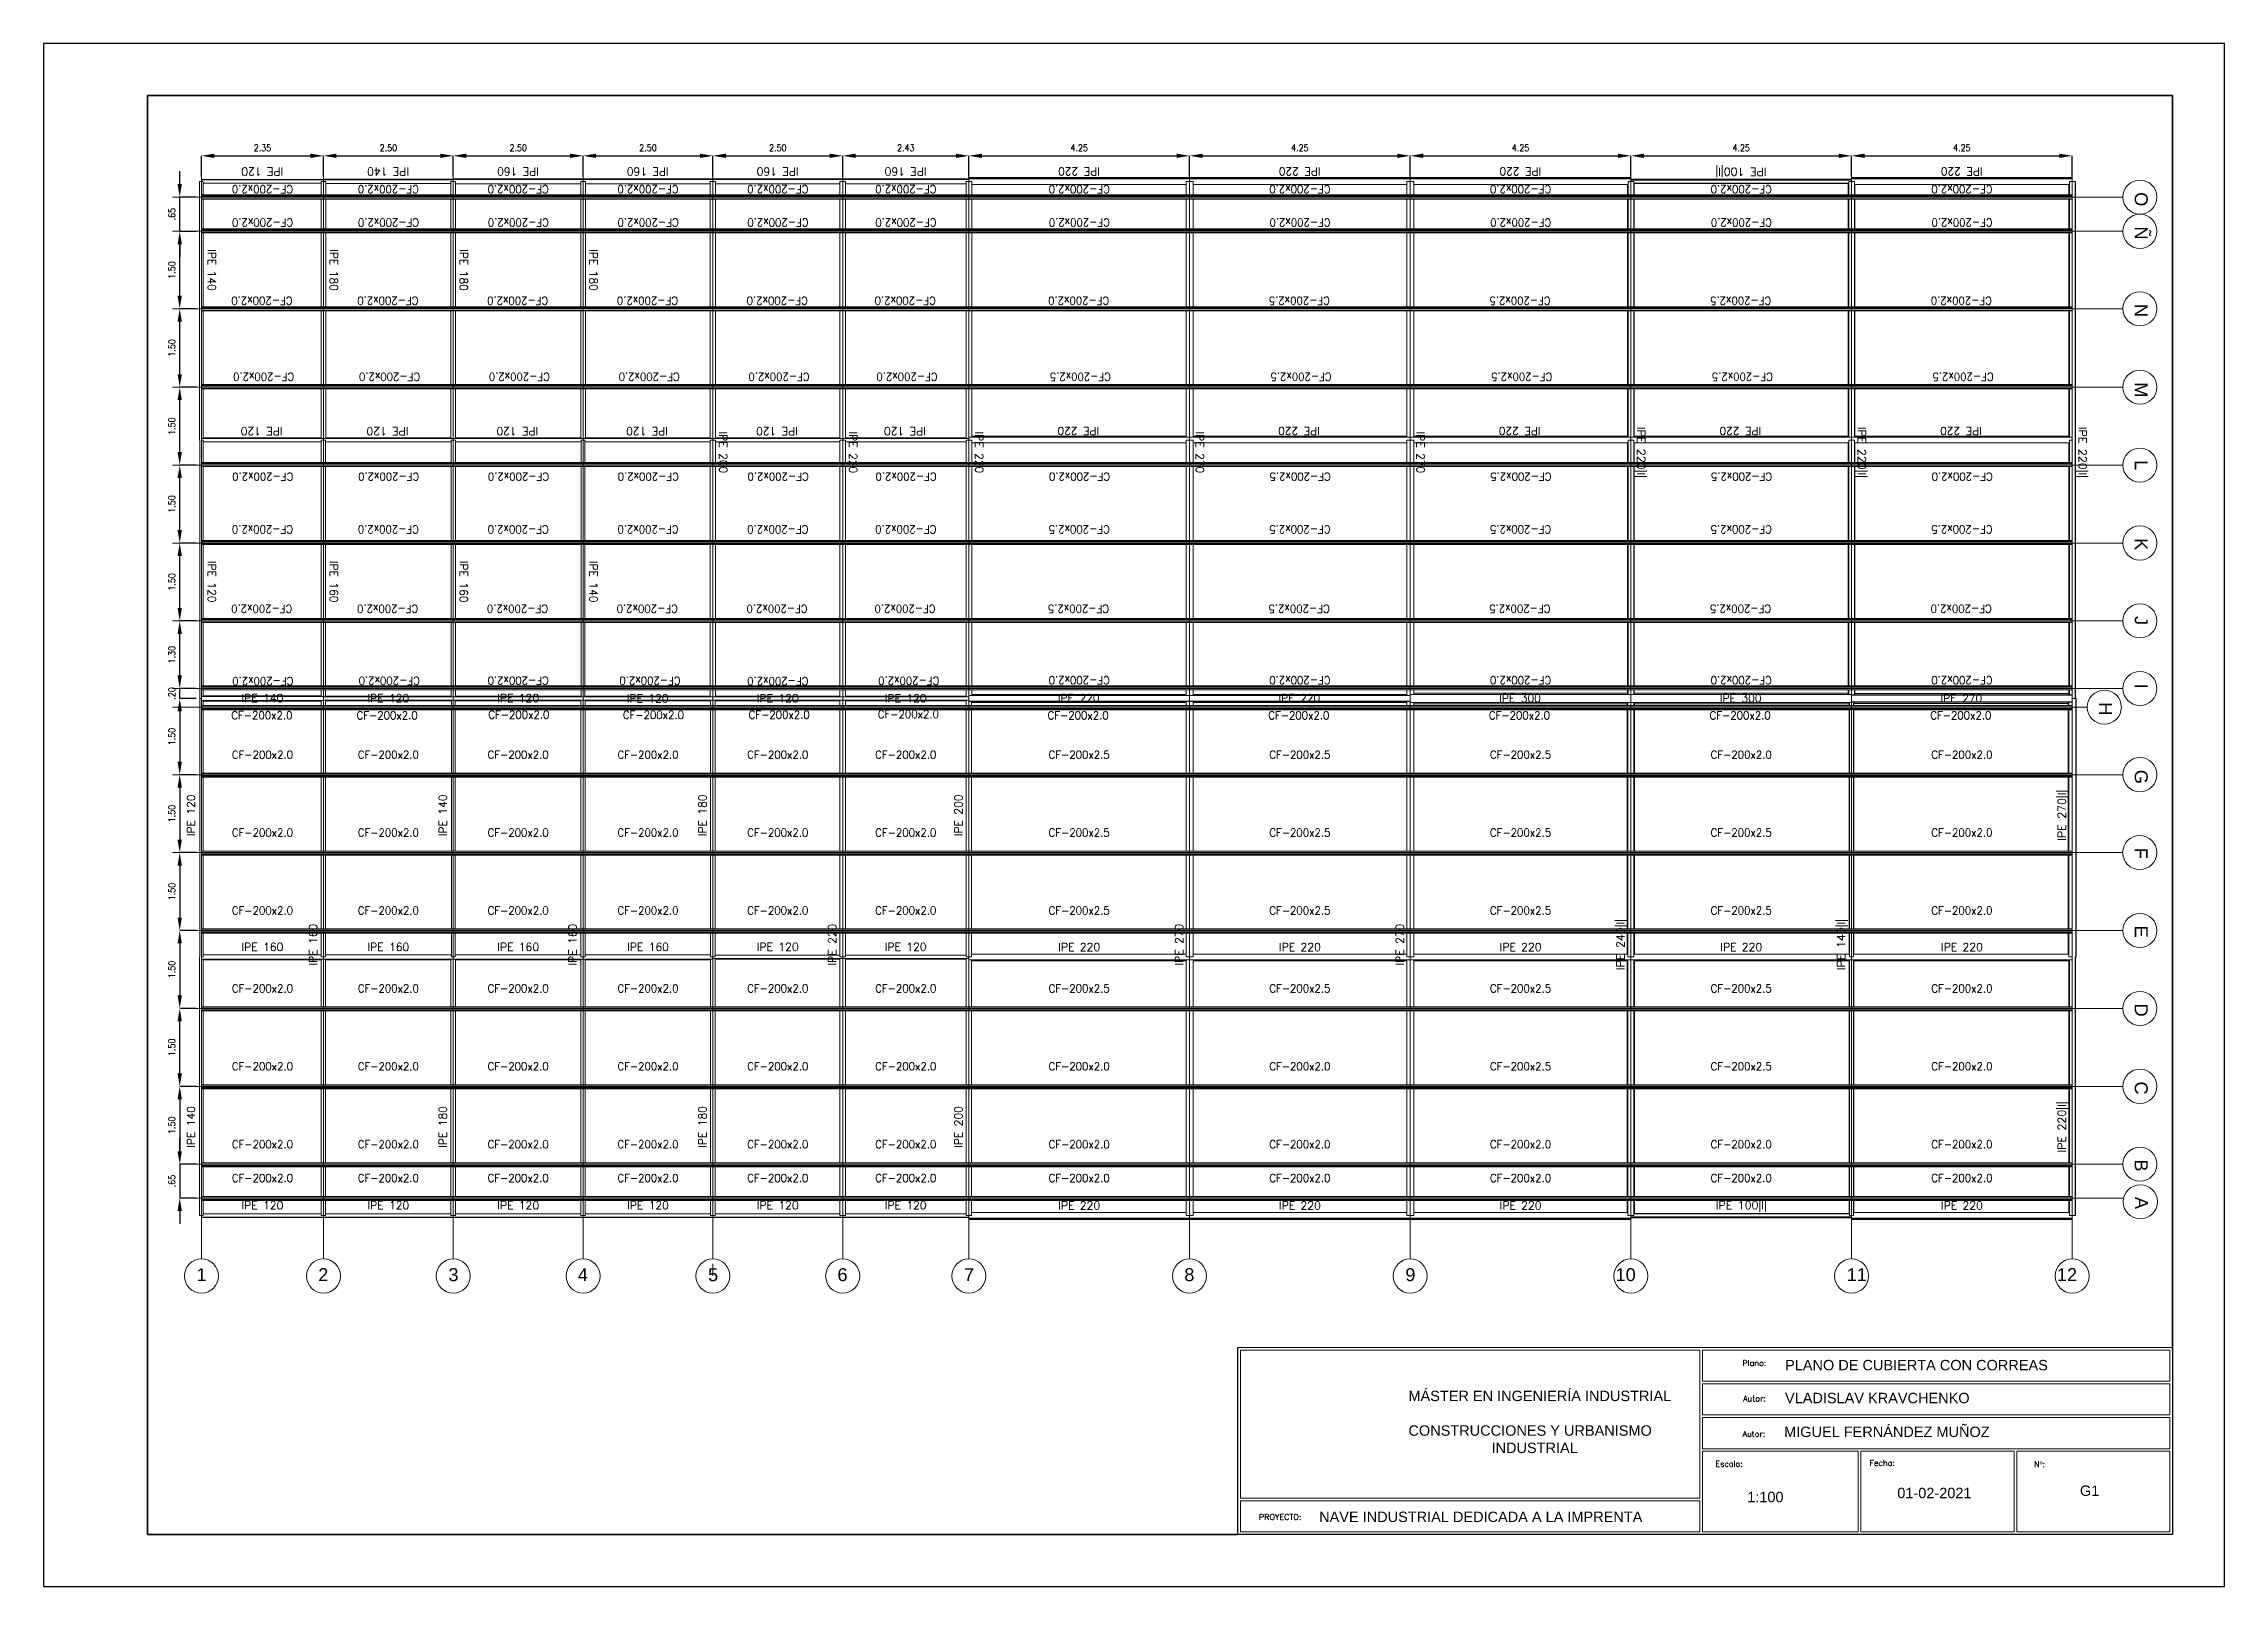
# Model space of a CAD drawing. Header units: inches. Extents: x 72863 to 72995, y 49095 to 49225.
# Drawn here: x 72862.71 to 72904.71, y 49160.45 to 49190.15 of the extents above; entities that cross this region are included whole.
import ezdxf
from ezdxf.enums import TextEntityAlignment as Align

# ---------------------------------------------------------------- set-up
doc = ezdxf.new("R2010")
doc.units = ezdxf.units.IN
doc.layers.get('0').update_dxf_attribs({"lineweight": 15})
for name, color, linetype, lineweight in [('BARRAS_DE_ACERO', 7, 'Continuous', 9), ('Cotas', 200, 'Continuous', 9), ('ejes', 251, 'Continuous', 9), ('REFERENCIA_DE_LAS_BARRAS', 2, 'Continuous', 9)]:
    doc.layers.add(name, color=color, linetype=linetype, lineweight=lineweight)
doc.layers.add('VG', color=7, linetype='Continuous')
doc.styles.add('80-100', font='romans.shx', dxfattribs={"width": 0.9, "height": 0.125})
doc.styles.add('CYPETXT', font='romans__.ttf', dxfattribs={"height": 0.2})
doc.styles.get("Standard").update_dxf_attribs({"font": 'arial.ttf'})
doc.dimstyles.new('Copia(2) de 100_conlineas_ESCALADO', dxfattribs={"dimtxt": 0.125, "dimasz": 0.25, "dimexe": 0, "dimexo": 0.1, "dimgap": 0.09, "dimtad": 1, "dimzin": 4, "dimdsep": 46, "dimtxsty": '80-100', "dimcen": 0.1, "dimclrd": 256, "dimclre": 256, "dimclrt": 256, "dimadec": 0, "dimazin": 0, "dimtfac": 1, "dimtix": 1, "dimtmove": 2, "dimatfit": 3, "dimfxl": 1, "dimtvp": 1.058824, "dimtolj": 1, "dimtzin": 1, "dimarcsym": 0})

msp = doc.modelspace()

# ---------------------------------------------------------------- texts
at = {"char_height": 0.2, "attachment_point": 1}
for s, width, insert in [('PLANO DE CUBIERTA CON CORREAS', 7.513777, (72896.25, 49164.8131)), ('1:100', 2.031377, (72895.5206, 49162.2739)), ('G1', 2.031377, (72901.9283, 49162.3949))]:
    msp.add_mtext_dynamic_manual_height_columns(s, width=width, gutter_width=1, heights=[0], dxfattribs=dict(at, insert=insert))
at = {"layer": 'Cotas', "char_height": 0.25, "attachment_point": 1, "rotation": 270}
for s, insert in [('O', (72903.2338, 49187.2936)), ('Ñ', (72903.2338, 49186.6336)), ('N', (72903.2338, 49185.1433)), ('M', (72903.2338, 49183.6333)), ('L', (72903.2338, 49182.1333)), ('K', (72903.2338, 49180.6333)), ('J', (72903.2338, 49179.1333)), ('I', (72903.2338, 49177.8333)), ('H', (72902.5484, 49177.4735)), ('G', (72903.2338, 49176.1735)), ('F', (72903.2296, 49174.6735)), ('E', (72903.2338, 49173.1735)), ('D', (72903.2338, 49171.6735)), ('C', (72903.2338, 49170.1735)), ('B', (72903.2338, 49168.6735)), ('A', (72903.2419, 49167.9516))]:
    msp.add_mtext_dynamic_manual_height_columns(s, width=0.276556, gutter_width=12.5, heights=[0], dxfattribs=dict(at, insert=insert))
at = {"layer": 'Cotas', "char_height": 0.25}
for s, insert, attachment_point in [('1', (72865.6563, 49166.5793), 1), ('2', (72868.1933, 49166.5793), 3), ('3', (72870.5063, 49166.5793), 1), ('4', (72873.1933, 49166.5793), 3), ('5', (72875.5063, 49166.5793), 1), ('6', (72878.1933, 49166.5793), 3), ('7', (72880.4363, 49166.5793), 1), ('9', (72888.9363, 49166.5793), 1), ('10', (72893.3733, 49166.5793), 3), ('11', (72897.4363, 49166.5793), 1), ('12', (72901.8733, 49166.5793), 3)]:
    msp.add_mtext_dynamic_manual_height_columns(s, width=0.276556, gutter_width=12.5, heights=[0], dxfattribs=dict(at, insert=insert, attachment_point=attachment_point))
at = {"layer": 'Cotas', "extrusion": (0, 0, -1), "insert": (72884.8733, 49166.5793), "char_height": 0.25, "attachment_point": 1, "text_direction": (-1, 0, 0)}
msp.add_mtext_dynamic_manual_height_columns('8', width=0.276556, gutter_width=12.5, heights=[0], dxfattribs=at)
at = {"layer": 'REFERENCIA_DE_LAS_BARRAS', "style": 'CYPETXT'}
for s, rotation, width, p, p2 in [('IPE 120', 180, 0.843848, (72867.3232, 49187.7661), (72866.5177, 49187.7661)), ('IPE 140', 180, 0.843848, (72869.7482, 49187.7671), (72868.9427, 49187.7671)), ('IPE 160', 180, 0.843848, (72872.2482, 49187.7681), (72871.4427, 49187.7681)), ('IPE 160', 180, 0.843848, (72874.7482, 49187.7681), (72873.9427, 49187.7681)), ('IPE 160', 180, 0.843848, (72877.2482, 49187.7681), (72876.4427, 49187.7681)), ('IPE 160', 180, 0.843848, (72879.7132, 49187.7681), (72878.9077, 49187.7681)), ('IPE 220', 180, 0.843848, (72883.0532, 49187.7711), (72882.2477, 49187.7711)), ('IPE 220', 180, 0.843848, (72887.3032, 49187.7711), (72886.4977, 49187.7711)), ('IPE 220', 180, 0.843848, (72891.5532, 49187.7711), (72890.7477, 49187.7711)), ('IPE 100|I|', 180, 0.866214, (72895.8932, 49187.7651), (72894.9077, 49187.7651)), ('IPE 220', 180, 0.843848, (72900.0532, 49187.7711), (72899.2477, 49187.7711)), ('CF-200x2.0', 180, 0.812558, (72867.5132, 49187.4261), (72866.3364, 49187.4261)), ('CF-200x2.0', 180, 0.812558, (72869.9382, 49187.4261), (72868.7614, 49187.4261)), ('CF-200x2.0', 180, 0.812558, (72872.4382, 49187.4261), (72871.2614, 49187.4261)), ('CF-200x2.0', 180, 0.812558, (72874.9382, 49187.4261), (72873.7614, 49187.4261)), ('CF-200x2.0', 180, 0.812558, (72877.4382, 49187.4261), (72876.2614, 49187.4261)), ('CF-200x2.0', 180, 0.812558, (72879.9032, 49187.4261), (72878.7264, 49187.4261)), ('CF-200x2.0', 180, 0.812558, (72883.2432, 49187.4261), (72882.0664, 49187.4261)), ('CF-200x2.0', 180, 0.812558, (72887.4932, 49187.4261), (72886.3164, 49187.4261)), ('CF-200x2.0', 180, 0.812558, (72891.7432, 49187.4261), (72890.5664, 49187.4261)), ('CF-200x2.0', 180, 0.812558, (72895.9932, 49187.4261), (72894.8164, 49187.4261)), ('CF-200x2.0', 180, 0.812558, (72900.2432, 49187.4261), (72899.0664, 49187.4261)), ('CF-200x2.0', 180, 0.812558, (72867.5153, 49186.7855), (72866.3386, 49186.7855)), ('CF-200x2.0', 180, 0.812558, (72869.9403, 49186.7855), (72868.7636, 49186.7855)), ('CF-200x2.0', 180, 0.812558, (72872.4403, 49186.7855), (72871.2636, 49186.7855)), ('CF-200x2.0', 180, 0.812558, (72874.9403, 49186.7855), (72873.7636, 49186.7855)), ('CF-200x2.0', 180, 0.812558, (72877.4403, 49186.7855), (72876.2636, 49186.7855)), ('CF-200x2.0', 180, 0.812558, (72879.9053, 49186.7855), (72878.7286, 49186.7855)), ('CF-200x2.0', 180, 0.812558, (72883.2453, 49186.7855), (72882.0686, 49186.7855)), ('CF-200x2.0', 180, 0.812558, (72887.4953, 49186.7855), (72886.3186, 49186.7855)), ('CF-200x2.0', 180, 0.812558, (72891.7453, 49186.7855), (72890.5686, 49186.7855)), ('CF-200x2.0', 180, 0.812558, (72895.9953, 49186.7855), (72894.8186, 49186.7855)), ('CF-200x2.0', 180, 0.812558, (72900.2453, 49186.7855), (72899.0686, 49186.7855)), ('IPE 140', 270, 0.843848, (72865.8739, 49186.1993), (72865.8739, 49185.3938)), ('IPE 180', 270, 0.843848, (72868.2239, 49186.1993), (72868.2239, 49185.3938)), ('IPE 180', 270, 0.843848, (72870.7239, 49186.1993), (72870.7239, 49185.3938)), ('IPE 180', 270, 0.843848, (72873.2239, 49186.1993), (72873.2239, 49185.3938)), ('CF-200x2.0', 180, 0.812558, (72867.5026, 49185.2795), (72866.3259, 49185.2795)), ('CF-200x2.0', 180, 0.812558, (72869.9276, 49185.2795), (72868.7509, 49185.2795)), ('CF-200x2.0', 180, 0.812558, (72872.4276, 49185.2795), (72871.2509, 49185.2795)), ('CF-200x2.0', 180, 0.812558, (72874.9276, 49185.2795), (72873.7509, 49185.2795)), ('CF-200x2.0', 180, 0.812558, (72877.4276, 49185.2795), (72876.2509, 49185.2795)), ('CF-200x2.0', 180, 0.812558, (72879.8926, 49185.2795), (72878.7159, 49185.2795)), ('CF-200x2.0', 180, 0.812558, (72883.2326, 49185.2795), (72882.0559, 49185.2795)), ('CF-200x2.5', 180, 0.812558, (72887.4826, 49185.2795), (72886.3059, 49185.2795)), ('CF-200x2.5', 180, 0.812558, (72891.7326, 49185.2795), (72890.5559, 49185.2795)), ('CF-200x2.5', 180, 0.812558, (72895.9826, 49185.2795), (72894.8059, 49185.2795)), ('CF-200x2.0', 180, 0.812558, (72900.2326, 49185.2795), (72899.0559, 49185.2795)), ('CF-200x2.0', 180, 0.812558, (72867.5357, 49183.8155), (72866.3589, 49183.8155)), ('CF-200x2.0', 180, 0.812558, (72869.9607, 49183.8155), (72868.7839, 49183.8155)), ('CF-200x2.0', 180, 0.812558, (72872.4607, 49183.8155), (72871.2839, 49183.8155)), ('CF-200x2.0', 180, 0.812558, (72874.9607, 49183.8155), (72873.7839, 49183.8155)), ('CF-200x2.0', 180, 0.812558, (72877.4607, 49183.8155), (72876.2839, 49183.8155)), ('CF-200x2.0', 180, 0.812558, (72879.9257, 49183.8155), (72878.7489, 49183.8155)), ('CF-200x2.5', 180, 0.812558, (72883.2657, 49183.8155), (72882.0889, 49183.8155)), ('CF-200x2.5', 180, 0.812558, (72887.5157, 49183.8155), (72886.3389, 49183.8155)), ('CF-200x2.5', 180, 0.812558, (72891.7657, 49183.8155), (72890.5889, 49183.8155)), ('CF-200x2.5', 180, 0.812558, (72896.0157, 49183.8155), (72894.8389, 49183.8155)), ('CF-200x2.5', 180, 0.812558, (72900.2657, 49183.8155), (72899.0889, 49183.8155)), ('IPE 120', 180, 0.843848, (72867.3106, 49182.7678), (72866.5051, 49182.7678)), ('IPE 120', 180, 0.843848, (72869.7356, 49182.7678), (72868.9301, 49182.7678)), ('IPE 120', 180, 0.843848, (72872.2356, 49182.7678), (72871.4301, 49182.7678)), ('IPE 120', 180, 0.843848, (72874.7356, 49182.7678), (72873.9301, 49182.7678)), ('IPE 200', 270, 0.843848, (72875.7239, 49182.6869), (72875.7239, 49181.8814)), ('IPE 120', 180, 0.843848, (72877.2356, 49182.7678), (72876.4301, 49182.7678)), ('IPE 220', 270, 0.843848, (72878.2239, 49182.6869), (72878.2239, 49181.8814)), ('IPE 120', 180, 0.843848, (72879.7006, 49182.7678), (72878.8951, 49182.7678)), ('IPE 220', 270, 0.843848, (72880.6539, 49182.6869), (72880.6539, 49181.8814)), ('IPE 220', 180, 0.843848, (72883.0406, 49182.7728), (72882.2351, 49182.7728)), ('IPE 270', 270, 0.843848, (72884.9039, 49182.6869), (72884.9039, 49181.8814)), ('IPE 220', 180, 0.843848, (72887.2906, 49182.7728), (72886.4851, 49182.7728)), ('IPE 270', 270, 0.843848, (72889.1539, 49182.6869), (72889.1539, 49181.8814)), ('IPE 220', 180, 0.843848, (72891.5406, 49182.7728), (72890.7351, 49182.7728)), ('IPE 220|I|', 270, 0.866214, (72893.4039, 49182.7769), (72893.4039, 49181.7914)), ('IPE 220', 180, 0.843848, (72895.7906, 49182.7728), (72894.9851, 49182.7728)), ('IPE 220|I|', 270, 0.866214, (72897.6539, 49182.7769), (72897.6539, 49181.7914)), ('IPE 220', 180, 0.843848, (72900.0406, 49182.7728), (72899.2351, 49182.7728)), ('IPE 220|I|', 270, 0.866214, (72901.9039, 49182.7769), (72901.9039, 49181.7914)), ('CF-200x2.0', 180, 0.812558, (72867.5188, 49181.8936), (72866.342, 49181.8936)), ('CF-200x2.0', 180, 0.812558, (72869.9438, 49181.8936), (72868.767, 49181.8936)), ('CF-200x2.0', 180, 0.812558, (72872.4438, 49181.8936), (72871.267, 49181.8936)), ('CF-200x2.0', 180, 0.812558, (72874.9438, 49181.8936), (72873.767, 49181.8936)), ('CF-200x2.0', 180, 0.812558, (72877.4438, 49181.8936), (72876.267, 49181.8936)), ('CF-200x2.0', 180, 0.812558, (72879.9088, 49181.8936), (72878.732, 49181.8936)), ('CF-200x2.0', 180, 0.812558, (72883.2488, 49181.8936), (72882.072, 49181.8936)), ('CF-200x2.5', 180, 0.812558, (72887.4988, 49181.8936), (72886.322, 49181.8936)), ('CF-200x2.5', 180, 0.812558, (72891.7488, 49181.8936), (72890.572, 49181.8936)), ('CF-200x2.5', 180, 0.812558, (72895.9988, 49181.8936), (72894.822, 49181.8936)), ('CF-200x2.0', 180, 0.812558, (72900.2488, 49181.8936), (72899.072, 49181.8936)), ('CF-200x2.0', 180, 0.812558, (72867.5132, 49180.8783), (72866.3364, 49180.8783)), ('CF-200x2.0', 180, 0.812558, (72869.9382, 49180.8783), (72868.7614, 49180.8783)), ('CF-200x2.0', 180, 0.812558, (72872.4382, 49180.8783), (72871.2614, 49180.8783)), ('CF-200x2.0', 180, 0.812558, (72874.9382, 49180.8783), (72873.7614, 49180.8783)), ('CF-200x2.0', 180, 0.812558, (72877.4382, 49180.8783), (72876.2614, 49180.8783)), ('CF-200x2.0', 180, 0.812558, (72879.9032, 49180.8783), (72878.7264, 49180.8783)), ('CF-200x2.5', 180, 0.812558, (72883.2432, 49180.8783), (72882.0664, 49180.8783)), ('CF-200x2.5', 180, 0.812558, (72887.4932, 49180.8783), (72886.3164, 49180.8783)), ('CF-200x2.5', 180, 0.812558, (72891.7432, 49180.8783), (72890.5664, 49180.8783)), ('CF-200x2.5', 180, 0.812558, (72895.9932, 49180.8783), (72894.8164, 49180.8783)), ('CF-200x2.5', 180, 0.812558, (72900.2432, 49180.8783), (72899.0664, 49180.8783)), ('IPE 120', 270, 0.843848, (72865.8739, 49180.1993), (72865.8739, 49179.3938)), ('IPE 160', 270, 0.843848, (72868.2239, 49180.1993), (72868.2239, 49179.3938)), ('IPE 160', 270, 0.843848, (72870.7239, 49180.1993), (72870.7239, 49179.3938)), ('IPE 140', 270, 0.843848, (72873.2239, 49180.1993), (72873.2239, 49179.3938)), ('CF-200x2.0', 180, 0.812558, (72867.4987, 49179.3498), (72866.322, 49179.3498)), ('CF-200x2.0', 180, 0.812558, (72869.9237, 49179.3498), (72868.747, 49179.3498)), ('CF-200x2.0', 180, 0.812558, (72872.4237, 49179.3498), (72871.247, 49179.3498)), ('CF-200x2.0', 180, 0.812558, (72874.9237, 49179.3498), (72873.747, 49179.3498)), ('CF-200x2.0', 180, 0.812558, (72877.4237, 49179.3498), (72876.247, 49179.3498)), ('CF-200x2.0', 180, 0.812558, (72879.8887, 49179.3498), (72878.712, 49179.3498)), ('CF-200x2.5', 180, 0.812558, (72883.2287, 49179.3498), (72882.052, 49179.3498)), ('CF-200x2.5', 180, 0.812558, (72887.4787, 49179.3498), (72886.302, 49179.3498)), ('CF-200x2.5', 180, 0.812558, (72891.7287, 49179.3498), (72890.552, 49179.3498)), ('CF-200x2.5', 180, 0.812558, (72895.9787, 49179.3498), (72894.802, 49179.3498)), ('CF-200x2.0', 180, 0.812558, (72900.2287, 49179.3498), (72899.052, 49179.3498)), ('CF-200x2.0', 180, 0.812558, (72867.5194, 49177.9574), (72866.3427, 49177.9574)), ('CF-200x2.0', 180, 0.812558, (72869.9548, 49177.9632), (72868.7781, 49177.9632)), ('CF-200x2.0', 180, 0.812558, (72872.4382, 49177.9666), (72871.2614, 49177.9666)), ('CF-200x2.0', 180, 0.812558, (72874.9761, 49177.9641), (72873.7993, 49177.9641)), ('CF-200x2.0', 180, 0.812558, (72877.4382, 49177.9557), (72876.2614, 49177.9557)), ('CF-200x2.0', 180, 0.812558, (72879.9601, 49177.962), (72878.7833, 49177.962)), ('CF-200x2.0', 180, 0.812558, (72883.2432, 49177.9738), (72882.0664, 49177.9738)), ('CF-200x2.0', 180, 0.812558, (72887.4932, 49177.9738), (72886.3164, 49177.9738)), ('CF-200x2.0', 180, 0.812558, (72891.7432, 49177.9738), (72890.5664, 49177.9738)), ('CF-200x2.0', 180, 0.812558, (72895.9932, 49177.9738), (72894.8164, 49177.9738)), ('CF-200x2.0', 180, 0.812558, (72900.2432, 49177.9738), (72899.0664, 49177.9738)), ('IPE 270|I|', 90, 0.866214, (72901.6556, 49174.8038), (72901.6556, 49175.7893)), ('IPE 120', 90, 0.843848, (72865.6256, 49174.8938), (72865.6256, 49175.6993)), ('IPE 140', 90, 0.843848, (72870.4756, 49174.8938), (72870.4756, 49175.6993)), ('IPE 180', 90, 0.843848, (72875.4756, 49174.8938), (72875.4756, 49175.6993)), ('IPE 200', 90, 0.843848, (72880.4056, 49174.8938), (72880.4056, 49175.6993)), ('IPE 160', 90, 0.843848, (72867.9756, 49172.4063), (72867.9756, 49173.2118)), ('IPE 160', 90, 0.843848, (72872.9756, 49172.4063), (72872.9756, 49173.2118)), ('IPE 220', 90, 0.843848, (72877.9756, 49172.4063), (72877.9756, 49173.2118)), ('IPE 270', 90, 0.843848, (72884.6556, 49172.4063), (72884.6556, 49173.2118)), ('IPE 270', 90, 0.843848, (72888.9056, 49172.4063), (72888.9056, 49173.2118)), ('IPE 240|I|', 90, 0.866214, (72893.1556, 49172.3163), (72893.1556, 49173.3018)), ('IPE 140|I|', 90, 0.866214, (72897.4056, 49172.3163), (72897.4056, 49173.3018)), ('IPE 140', 90, 0.843848, (72865.6256, 49168.8938), (72865.6256, 49169.6993)), ('IPE 180', 90, 0.843848, (72870.4756, 49168.8938), (72870.4756, 49169.6993)), ('IPE 180', 90, 0.843848, (72875.4756, 49168.8938), (72875.4756, 49169.6993)), ('IPE 200', 90, 0.843848, (72880.4056, 49168.8938), (72880.4056, 49169.6993)), ('IPE 220|I|', 90, 0.866214, (72901.6556, 49168.8038), (72901.6556, 49169.7893))]:
    msp.add_text(s, height=0.15333, rotation=rotation, dxfattribs=dict(at, width=width)).set_placement(p, p2, align=Align.FIT)
for s, width, p, p2 in [('IPE 140', 0.843848, (72866.522, 49177.4781), (72867.3275, 49177.4781)), ('IPE 120', 0.843848, (72868.947, 49177.4744), (72869.7525, 49177.4744)), ('IPE 120', 0.843848, (72871.447, 49177.4777), (72872.2525, 49177.4777)), ('IPE 120', 0.843848, (72873.9428, 49177.4708), (72874.7483, 49177.4708)), ('IPE 120', 0.843848, (72876.447, 49177.4728), (72877.2525, 49177.4728)), ('IPE 120', 0.843848, (72878.912, 49177.4728), (72879.7175, 49177.4728)), ('IPE 220', 0.843848, (72882.2414, 49177.4785), (72883.0469, 49177.4785)), ('IPE 220', 0.843848, (72886.4914, 49177.4785), (72887.2969, 49177.4785)), ('IPE 300', 0.843848, (72890.7414, 49177.4745), (72891.5469, 49177.4745)), ('IPE 300', 0.843848, (72894.9914, 49177.4745), (72895.7969, 49177.4745)), ('IPE 270', 0.843848, (72899.2414, 49177.476), (72900.0469, 49177.476)), ('CF-200x2.0', 0.812558, (72866.326, 49177.1468), (72867.5027, 49177.1468)), ('CF-200x2.0', 0.812558, (72868.738, 49177.1447), (72869.9148, 49177.1447)), ('CF-200x2.0', 0.812558, (72871.2748, 49177.158), (72872.4515, 49177.158)), ('CF-200x2.0', 0.812558, (72873.8667, 49177.1537), (72875.0435, 49177.1537)), ('CF-200x2.0', 0.812558, (72876.2888, 49177.1574), (72877.4656, 49177.1574)), ('CF-200x2.0', 0.812558, (72878.777, 49177.1679), (72879.9537, 49177.1679)), ('CF-200x2.0', 0.812558, (72882.0462, 49177.145), (72883.223, 49177.145)), ('CF-200x2.0', 0.812558, (72886.2962, 49177.145), (72887.473, 49177.145)), ('CF-200x2.0', 0.812558, (72890.5462, 49177.145), (72891.723, 49177.145)), ('CF-200x2.0', 0.812558, (72894.7962, 49177.145), (72895.973, 49177.145)), ('CF-200x2.0', 0.812558, (72899.0462, 49177.145), (72900.223, 49177.145)), ('CF-200x2.0', 0.812558, (72866.3364, 49176.3883), (72867.5132, 49176.3883)), ('CF-200x2.0', 0.812558, (72868.7614, 49176.3883), (72869.9382, 49176.3883)), ('CF-200x2.0', 0.812558, (72871.2614, 49176.3883), (72872.4382, 49176.3883)), ('CF-200x2.0', 0.812558, (72873.7614, 49176.3883), (72874.9382, 49176.3883)), ('CF-200x2.0', 0.812558, (72876.2614, 49176.3883), (72877.4382, 49176.3883)), ('CF-200x2.0', 0.812558, (72878.7264, 49176.3883), (72879.9032, 49176.3883)), ('CF-200x2.5', 0.812558, (72882.0664, 49176.3883), (72883.2432, 49176.3883)), ('CF-200x2.5', 0.812558, (72886.3164, 49176.3883), (72887.4932, 49176.3883)), ('CF-200x2.5', 0.812558, (72890.5664, 49176.3883), (72891.7432, 49176.3883)), ('CF-200x2.0', 0.812558, (72894.8164, 49176.3883), (72895.9932, 49176.3883)), ('CF-200x2.0', 0.812558, (72899.0664, 49176.3883), (72900.2432, 49176.3883)), ('CF-200x2.0', 0.812558, (72866.3364, 49174.8883), (72867.5132, 49174.8883)), ('CF-200x2.0', 0.812558, (72868.7614, 49174.8883), (72869.9382, 49174.8883)), ('CF-200x2.0', 0.812558, (72871.2614, 49174.8883), (72872.4382, 49174.8883)), ('CF-200x2.0', 0.812558, (72873.7614, 49174.8883), (72874.9382, 49174.8883)), ('CF-200x2.0', 0.812558, (72876.2614, 49174.8883), (72877.4382, 49174.8883)), ('CF-200x2.0', 0.812558, (72878.7264, 49174.8883), (72879.9032, 49174.8883)), ('CF-200x2.5', 0.812558, (72882.0664, 49174.8883), (72883.2432, 49174.8883)), ('CF-200x2.5', 0.812558, (72886.3164, 49174.8883), (72887.4932, 49174.8883)), ('CF-200x2.5', 0.812558, (72890.5664, 49174.8883), (72891.7432, 49174.8883)), ('CF-200x2.5', 0.812558, (72894.8164, 49174.8883), (72895.9932, 49174.8883)), ('CF-200x2.0', 0.812558, (72899.0664, 49174.8883), (72900.2432, 49174.8883)), ('CF-200x2.0', 0.812558, (72866.3364, 49173.3883), (72867.5132, 49173.3883)), ('CF-200x2.0', 0.812558, (72868.7614, 49173.3883), (72869.9382, 49173.3883)), ('CF-200x2.0', 0.812558, (72871.2614, 49173.3883), (72872.4382, 49173.3883)), ('CF-200x2.0', 0.812558, (72873.7614, 49173.3883), (72874.9382, 49173.3883)), ('CF-200x2.0', 0.812558, (72876.2614, 49173.3883), (72877.4382, 49173.3883)), ('CF-200x2.0', 0.812558, (72878.7264, 49173.3883), (72879.9032, 49173.3883)), ('CF-200x2.5', 0.812558, (72882.0664, 49173.3883), (72883.2432, 49173.3883)), ('CF-200x2.5', 0.812558, (72886.3164, 49173.3883), (72887.4932, 49173.3883)), ('CF-200x2.5', 0.812558, (72890.5664, 49173.3883), (72891.7432, 49173.3883)), ('CF-200x2.5', 0.812558, (72894.8164, 49173.3883), (72895.9932, 49173.3883)), ('CF-200x2.0', 0.812558, (72899.0664, 49173.3883), (72900.2432, 49173.3883)), ('IPE 160', 0.843848, (72866.522, 49172.6873), (72867.3275, 49172.6873)), ('IPE 160', 0.843848, (72868.947, 49172.6873), (72869.7525, 49172.6873)), ('IPE 160', 0.843848, (72871.447, 49172.6873), (72872.2525, 49172.6873)), ('IPE 160', 0.843848, (72873.947, 49172.6873), (72874.7525, 49172.6873)), ('IPE 120', 0.843848, (72876.447, 49172.6893), (72877.2525, 49172.6893)), ('IPE 120', 0.843848, (72878.912, 49172.6893), (72879.7175, 49172.6893)), ('IPE 220', 0.843848, (72882.252, 49172.6843), (72883.0575, 49172.6843)), ('IPE 220', 0.843848, (72886.502, 49172.6843), (72887.3075, 49172.6843)), ('IPE 220', 0.843848, (72890.752, 49172.6843), (72891.5575, 49172.6843)), ('IPE 220', 0.843848, (72895.002, 49172.6843), (72895.8075, 49172.6843)), ('IPE 220', 0.843848, (72899.252, 49172.6843), (72900.0575, 49172.6843)), ('CF-200x2.0', 0.812558, (72866.3364, 49171.8883), (72867.5132, 49171.8883)), ('CF-200x2.0', 0.812558, (72868.7614, 49171.8883), (72869.9382, 49171.8883)), ('CF-200x2.0', 0.812558, (72871.2614, 49171.8883), (72872.4382, 49171.8883)), ('CF-200x2.0', 0.812558, (72873.7614, 49171.8883), (72874.9382, 49171.8883)), ('CF-200x2.0', 0.812558, (72876.2614, 49171.8883), (72877.4382, 49171.8883)), ('CF-200x2.0', 0.812558, (72878.7264, 49171.8883), (72879.9032, 49171.8883)), ('CF-200x2.5', 0.812558, (72882.0664, 49171.8883), (72883.2432, 49171.8883)), ('CF-200x2.5', 0.812558, (72886.3164, 49171.8883), (72887.4932, 49171.8883)), ('CF-200x2.5', 0.812558, (72890.5664, 49171.8883), (72891.7432, 49171.8883)), ('CF-200x2.5', 0.812558, (72894.8164, 49171.8883), (72895.9932, 49171.8883)), ('CF-200x2.0', 0.812558, (72899.0664, 49171.8883), (72900.2432, 49171.8883)), ('CF-200x2.0', 0.812558, (72866.3364, 49170.3883), (72867.5132, 49170.3883)), ('CF-200x2.0', 0.812558, (72868.7614, 49170.3883), (72869.9382, 49170.3883)), ('CF-200x2.0', 0.812558, (72871.2614, 49170.3883), (72872.4382, 49170.3883)), ('CF-200x2.0', 0.812558, (72873.7614, 49170.3883), (72874.9382, 49170.3883)), ('CF-200x2.0', 0.812558, (72876.2614, 49170.3883), (72877.4382, 49170.3883)), ('CF-200x2.0', 0.812558, (72878.7264, 49170.3883), (72879.9032, 49170.3883)), ('CF-200x2.0', 0.812558, (72882.0664, 49170.3883), (72883.2432, 49170.3883)), ('CF-200x2.0', 0.812558, (72886.3164, 49170.3883), (72887.4932, 49170.3883)), ('CF-200x2.5', 0.812558, (72890.5664, 49170.3883), (72891.7432, 49170.3883)), ('CF-200x2.5', 0.812558, (72894.8164, 49170.3883), (72895.9932, 49170.3883)), ('CF-200x2.0', 0.812558, (72899.0664, 49170.3883), (72900.2432, 49170.3883)), ('CF-200x2.0', 0.812558, (72866.3364, 49168.8883), (72867.5132, 49168.8883)), ('CF-200x2.0', 0.812558, (72868.7614, 49168.8883), (72869.9382, 49168.8883)), ('CF-200x2.0', 0.812558, (72871.2614, 49168.8883), (72872.4382, 49168.8883)), ('CF-200x2.0', 0.812558, (72873.7614, 49168.8883), (72874.9382, 49168.8883)), ('CF-200x2.0', 0.812558, (72876.2614, 49168.8883), (72877.4382, 49168.8883)), ('CF-200x2.0', 0.812558, (72878.7264, 49168.8883), (72879.9032, 49168.8883)), ('CF-200x2.0', 0.812558, (72882.0664, 49168.8883), (72883.2432, 49168.8883)), ('CF-200x2.0', 0.812558, (72886.3164, 49168.8883), (72887.4932, 49168.8883)), ('CF-200x2.0', 0.812558, (72890.5664, 49168.8883), (72891.7432, 49168.8883)), ('CF-200x2.0', 0.812558, (72894.8164, 49168.8883), (72895.9932, 49168.8883)), ('CF-200x2.0', 0.812558, (72899.0664, 49168.8883), (72900.2432, 49168.8883)), ('CF-200x2.0', 0.812558, (72866.3364, 49168.2379), (72867.5132, 49168.2379)), ('CF-200x2.0', 0.812558, (72868.7614, 49168.2379), (72869.9382, 49168.2379)), ('CF-200x2.0', 0.812558, (72871.2614, 49168.2379), (72872.4382, 49168.2379)), ('CF-200x2.0', 0.812558, (72873.7614, 49168.2379), (72874.9382, 49168.2379)), ('CF-200x2.0', 0.812558, (72876.2614, 49168.2379), (72877.4382, 49168.2379)), ('CF-200x2.0', 0.812558, (72878.7264, 49168.2379), (72879.9032, 49168.2379)), ('CF-200x2.0', 0.812558, (72882.0664, 49168.2379), (72883.2432, 49168.2379)), ('CF-200x2.0', 0.812558, (72886.3164, 49168.2379), (72887.4932, 49168.2379)), ('CF-200x2.0', 0.812558, (72890.5664, 49168.2379), (72891.7432, 49168.2379)), ('CF-200x2.0', 0.812558, (72894.8164, 49168.2379), (72895.9932, 49168.2379)), ('CF-200x2.0', 0.812558, (72899.0664, 49168.2379), (72900.2432, 49168.2379)), ('IPE 120', 0.843848, (72866.522, 49167.7141), (72867.3275, 49167.7141)), ('IPE 120', 0.843848, (72868.947, 49167.7141), (72869.7525, 49167.7141)), ('IPE 120', 0.843848, (72871.447, 49167.7141), (72872.2525, 49167.7141)), ('IPE 120', 0.843848, (72873.947, 49167.7141), (72874.7525, 49167.7141)), ('IPE 120', 0.843848, (72876.447, 49167.7141), (72877.2525, 49167.7141)), ('IPE 120', 0.843848, (72878.912, 49167.7141), (72879.7175, 49167.7141)), ('IPE 220', 0.843848, (72882.252, 49167.7091), (72883.0575, 49167.7091)), ('IPE 220', 0.843848, (72886.502, 49167.7091), (72887.3075, 49167.7091)), ('IPE 220', 0.843848, (72890.752, 49167.7091), (72891.5575, 49167.7091)), ('IPE 100|I|', 0.866214, (72894.912, 49167.7151), (72895.8975, 49167.7151)), ('IPE 220', 0.843848, (72899.252, 49167.7091), (72900.0575, 49167.7091))]:
    msp.add_text(s, height=0.15333, dxfattribs=dict(at, width=width)).set_placement(p, p2, align=Align.FIT)

# ---------------------------------------------------------------- blocks, each defined once
blk = doc.blocks.new('PLANTILLA')
for p, q in [((72903.71, 49199.611), (72885.71, 49199.611)), ((72885.71, 49199.611), (72885.71, 49196.011)), ((72885.76, 49196.711), (72885.76, 49199.561)), ((72885.76, 49199.561), (72894.61, 49199.561)), ((72894.61, 49199.561), (72894.61, 49198.911)), ((72894.66, 49199.561), (72903.66, 49199.561)), ((72894.66, 49198.961), (72894.66, 49199.561)), ((72903.66, 49199.561), (72903.66, 49198.961)), ((72903.71, 49196.011), (72903.71, 49199.611)), ((72894.61, 49198.911), (72894.61, 49198.261)), ((72903.66, 49198.961), (72894.66, 49198.961)), ((72894.66, 49198.911), (72903.66, 49198.911)), ((72894.66, 49198.311), (72894.66, 49198.911)), ((72903.66, 49198.911), (72903.66, 49198.311)), ((72894.61, 49198.261), (72894.61, 49197.611)), ((72903.66, 49198.311), (72894.66, 49198.311)), ((72894.66, 49198.261), (72903.66, 49198.261)), ((72894.66, 49197.661), (72894.66, 49198.261)), ((72903.66, 49198.261), (72903.66, 49197.661)), ((72894.61, 49197.611), (72894.61, 49196.711)), ((72903.66, 49197.661), (72894.66, 49197.661)), ((72894.66, 49197.611), (72897.66, 49197.611)), ((72894.66, 49197.611), (72894.66, 49196.061)), ((72897.66, 49196.061), (72897.66, 49197.611)), ((72897.71, 49197.611), (72900.66, 49197.611)), ((72897.71, 49196.061), (72897.71, 49197.611)), ((72900.66, 49196.061), (72900.66, 49197.611)), ((72900.71, 49197.611), (72903.66, 49197.611)), ((72900.71, 49196.061), (72900.71, 49197.611)), ((72903.66, 49197.611), (72903.66, 49196.061)), ((72885.76, 49196.711), (72894.61, 49196.711)), ((72885.76, 49196.061), (72885.76, 49196.661)), ((72894.61, 49196.661), (72885.76, 49196.661)), ((72894.61, 49196.661), (72894.61, 49196.061)), ((72885.71, 49196.011), (72903.71, 49196.011)), ((72894.61, 49196.061), (72885.76, 49196.061)), ((72897.66, 49196.061), (72894.66, 49196.061)), ((72900.66, 49196.061), (72897.71, 49196.061)), ((72903.66, 49196.061), (72900.71, 49196.061))]:
    blk.add_line(p, q)
at = {"layer": 'VG'}
for p, q in [((72904.71, 49224.711), (72862.71, 49224.711)), ((72862.71, 49224.711), (72862.71, 49195.011)), ((72904.71, 49195.011), (72904.71, 49224.711)), ((72864.71, 49196.011), (72864.71, 49223.711)), ((72864.71, 49223.711), (72903.71, 49223.711)), ((72903.71, 49223.711), (72903.71, 49196.011)), ((72903.71, 49196.011), (72864.71, 49196.011)), ((72862.71, 49195.011), (72904.71, 49195.011))]:
    blk.add_line(p, q, dxfattribs=at)
blk.add_lwpolyline([(72903.71, 49199.561), (72903.71, 49223.711), (72864.71, 49223.711), (72864.71, 49196.011), (72885.71, 49196.011), (72885.71, 49199.611)], dxfattribs=at)
at = {"char_height": 0.11204, "attachment_point": 1}
for s, insert in [('{\\Fsimplex8|c0;Plano:}', (72895.427, 49199.367)), ('{\\Fsimplex8|c0;Autor:}', (72895.441, 49198.685)), ('{\\Fsimplex8|c0;Autor:}', (72895.43, 49198.002)), ('{\\Fsimplex8|c0;Escala:}', (72894.907, 49197.426)), ('{\\Fsimplex8|c0;Fecha:}', (72897.875, 49197.443)), ('{\\Fsimplex8|c0;Nº:}', (72901.047, 49197.419)), ('{\\Fsimplex8|c0;PROYECTO:}', (72886.117, 49196.403))]:
    blk.add_mtext(s, dxfattribs=dict(at, insert=insert))
at = {"char_height": 0.2, "attachment_point": 1}
for s, width, insert in [('MÁSTER EN INGENIERÍA INDUSTRIAL\\P\\PCONSTRUCCIONES Y URBANISMO\\P^I^IINDUSTRIAL', 5.52485, (72888.996, 49198.778)), ('VLADISLAV KRAVCHENKO', 6.14205, (72896.248, 49198.737)), ('MIGUEL FERNÁNDEZ MUÑOZ', 6.14205, (72896.231, 49198.086)), ('01-02-2021', 2.08938, (72898.411, 49196.909)), ('NAVE INDUSTRIAL DEDICADA A LA IMPRENTA', 6.85352, (72887.276, 49196.45))]:
    blk.add_mtext_dynamic_manual_height_columns(s, width=width, gutter_width=1, heights=[0], dxfattribs=dict(at, insert=insert))
blk = doc.blocks.new('*D170')
at = {"layer": 'Cotas', "lineweight": -2, "transparency": 16777216}
for p, q in [((72865.332, 49177.99), (72865.332, 49178.24)), ((72865.65, 49177.74), (72865.332, 49177.74)), ((72865.332, 49177.547), (72865.332, 49177.74)), ((72865.65, 49177.547), (72865.332, 49177.547)), ((72865.332, 49177.297), (72865.332, 49177.047))]:
    blk.add_line(p, q, dxfattribs=at)
at = {"layer": 'Cotas', "transparency": 16777216}
for points in [[(72865.29, 49177.99), (72865.373, 49177.99), (72865.332, 49177.74)], [(72865.29, 49177.297), (72865.373, 49177.297), (72865.332, 49177.547)]]:
    blk.add_solid(points, dxfattribs=at)
at = {"layer": 'Defpoints', "color": 0, "transparency": 16777216}
for p in [(72865.332, 49177.74), (72865.75, 49177.74), (72865.75, 49177.547)]:
    blk.add_point(p, dxfattribs=at)
at = {"layer": 'Cotas', "transparency": 16777216, "insert": (72865.179, 49177.643), "char_height": 0.125, "attachment_point": 5, "rotation": 90, "style": '80-100'}
blk.add_mtext('\\A1;.20', dxfattribs=at)
blk = doc.blocks.new('*D171')
at = {"layer": 'Cotas', "lineweight": -2, "transparency": 16777216}
for p, q in [((72865.65, 49179.04), (72865.332, 49179.04)), ((72865.332, 49177.99), (72865.332, 49178.79)), ((72865.65, 49177.74), (72865.332, 49177.74))]:
    blk.add_line(p, q, dxfattribs=at)
at = {"layer": 'Cotas', "transparency": 16777216}
for points in [[(72865.29, 49178.79), (72865.373, 49178.79), (72865.332, 49179.04)], [(72865.29, 49177.99), (72865.373, 49177.99), (72865.332, 49177.74)]]:
    blk.add_solid(points, dxfattribs=at)
at = {"layer": 'Defpoints', "color": 0, "transparency": 16777216}
for p in [(72865.332, 49179.04), (72865.75, 49179.04), (72865.75, 49177.74)]:
    blk.add_point(p, dxfattribs=at)
at = {"layer": 'Cotas', "transparency": 16777216, "insert": (72865.179, 49178.39), "char_height": 0.125, "attachment_point": 5, "rotation": 90, "style": '80-100'}
blk.add_mtext('\\A1;1.30', dxfattribs=at)
blk = doc.blocks.new('*D172')
at = {"layer": 'Cotas', "lineweight": -2, "transparency": 16777216}
for p, q in [((72865.65, 49180.54), (72865.332, 49180.54)), ((72865.332, 49179.29), (72865.332, 49180.29)), ((72865.65, 49179.04), (72865.332, 49179.04))]:
    blk.add_line(p, q, dxfattribs=at)
at = {"layer": 'Cotas', "transparency": 16777216}
for points in [[(72865.29, 49180.29), (72865.373, 49180.29), (72865.332, 49180.54)], [(72865.29, 49179.29), (72865.373, 49179.29), (72865.332, 49179.04)]]:
    blk.add_solid(points, dxfattribs=at)
at = {"layer": 'Defpoints', "color": 0, "transparency": 16777216}
for p in [(72865.332, 49180.54), (72865.75, 49180.54), (72865.75, 49179.04)]:
    blk.add_point(p, dxfattribs=at)
at = {"layer": 'Cotas', "transparency": 16777216, "insert": (72865.179, 49179.79), "char_height": 0.125, "attachment_point": 5, "rotation": 90, "style": '80-100'}
blk.add_mtext('\\A1;1.50', dxfattribs=at)
blk = doc.blocks.new('*D158')
at = {"layer": 'Cotas', "lineweight": -2, "transparency": 16777216}
for p, q in [((72865.65, 49182.04), (72865.332, 49182.04)), ((72865.332, 49180.79), (72865.332, 49181.79)), ((72865.65, 49180.54), (72865.332, 49180.54))]:
    blk.add_line(p, q, dxfattribs=at)
at = {"layer": 'Cotas', "transparency": 16777216}
for points in [[(72865.29, 49181.79), (72865.373, 49181.79), (72865.332, 49182.04)], [(72865.29, 49180.79), (72865.373, 49180.79), (72865.332, 49180.54)]]:
    blk.add_solid(points, dxfattribs=at)
at = {"layer": 'Defpoints', "color": 0, "transparency": 16777216}
for p in [(72865.332, 49182.04), (72865.75, 49182.04), (72865.75, 49180.54)]:
    blk.add_point(p, dxfattribs=at)
at = {"layer": 'Cotas', "transparency": 16777216, "insert": (72865.179, 49181.29), "char_height": 0.125, "attachment_point": 5, "rotation": 90, "style": '80-100'}
blk.add_mtext('\\A1;1.50', dxfattribs=at)
blk = doc.blocks.new('*D159')
at = {"layer": 'Cotas', "lineweight": -2, "transparency": 16777216}
for p, q in [((72865.65, 49183.54), (72865.332, 49183.54)), ((72865.332, 49182.29), (72865.332, 49183.29)), ((72865.65, 49182.04), (72865.332, 49182.04))]:
    blk.add_line(p, q, dxfattribs=at)
at = {"layer": 'Cotas', "transparency": 16777216}
for points in [[(72865.29, 49183.29), (72865.373, 49183.29), (72865.332, 49183.54)], [(72865.29, 49182.29), (72865.373, 49182.29), (72865.332, 49182.04)]]:
    blk.add_solid(points, dxfattribs=at)
at = {"layer": 'Defpoints', "color": 0, "transparency": 16777216}
for p in [(72865.332, 49183.54), (72865.75, 49183.54), (72865.75, 49182.04)]:
    blk.add_point(p, dxfattribs=at)
at = {"layer": 'Cotas', "transparency": 16777216, "insert": (72865.179, 49182.79), "char_height": 0.125, "attachment_point": 5, "rotation": 90, "style": '80-100'}
blk.add_mtext('\\A1;1.50', dxfattribs=at)
blk = doc.blocks.new('*D160')
at = {"layer": 'Cotas', "lineweight": -2, "transparency": 16777216}
for p, q in [((72865.65, 49185.05), (72865.332, 49185.05)), ((72865.332, 49183.79), (72865.332, 49184.8)), ((72865.65, 49183.54), (72865.332, 49183.54))]:
    blk.add_line(p, q, dxfattribs=at)
at = {"layer": 'Cotas', "transparency": 16777216}
for points in [[(72865.29, 49184.8), (72865.373, 49184.8), (72865.332, 49185.05)], [(72865.29, 49183.79), (72865.373, 49183.79), (72865.332, 49183.54)]]:
    blk.add_solid(points, dxfattribs=at)
at = {"layer": 'Defpoints', "color": 0, "transparency": 16777216}
for p in [(72865.332, 49185.05), (72865.75, 49185.05), (72865.75, 49183.54)]:
    blk.add_point(p, dxfattribs=at)
at = {"layer": 'Cotas', "transparency": 16777216, "insert": (72865.179, 49184.295), "char_height": 0.125, "width": 0.29464, "attachment_point": 5, "rotation": 90, "style": '80-100'}
blk.add_mtext('\\A1;1.50', dxfattribs=at)
blk = doc.blocks.new('*D161')
at = {"layer": 'Cotas', "lineweight": -2, "transparency": 16777216}
for p, q in [((72865.65, 49186.54), (72865.332, 49186.54)), ((72865.332, 49185.3), (72865.332, 49186.29)), ((72865.65, 49185.05), (72865.332, 49185.05))]:
    blk.add_line(p, q, dxfattribs=at)
at = {"layer": 'Cotas', "transparency": 16777216}
for points in [[(72865.29, 49186.29), (72865.373, 49186.29), (72865.332, 49186.54)], [(72865.29, 49185.3), (72865.373, 49185.3), (72865.332, 49185.05)]]:
    blk.add_solid(points, dxfattribs=at)
at = {"layer": 'Defpoints', "color": 0, "transparency": 16777216}
for p in [(72865.332, 49186.54), (72865.75, 49186.54), (72865.75, 49185.05)]:
    blk.add_point(p, dxfattribs=at)
at = {"layer": 'Cotas', "transparency": 16777216, "insert": (72865.179, 49185.795), "char_height": 0.125, "attachment_point": 5, "rotation": 90, "style": '80-100'}
blk.add_mtext('\\A1;1.50', dxfattribs=at)
blk = doc.blocks.new('*D162')
at = {"layer": 'Cotas', "lineweight": -2, "transparency": 16777216}
for p, q in [((72865.332, 49187.45), (72865.332, 49187.7)), ((72865.65, 49187.2), (72865.332, 49187.2)), ((72865.332, 49186.54), (72865.332, 49187.2)), ((72865.65, 49186.54), (72865.332, 49186.54)), ((72865.332, 49186.29), (72865.332, 49186.04))]:
    blk.add_line(p, q, dxfattribs=at)
at = {"layer": 'Cotas', "transparency": 16777216}
for points in [[(72865.29, 49187.45), (72865.373, 49187.45), (72865.332, 49187.2)], [(72865.29, 49186.29), (72865.373, 49186.29), (72865.332, 49186.54)]]:
    blk.add_solid(points, dxfattribs=at)
at = {"layer": 'Defpoints', "color": 0, "transparency": 16777216}
for p in [(72865.332, 49187.2), (72865.75, 49187.2), (72865.75, 49186.54)]:
    blk.add_point(p, dxfattribs=at)
at = {"layer": 'Cotas', "transparency": 16777216, "insert": (72865.179, 49186.87), "char_height": 0.125, "attachment_point": 5, "rotation": 90, "style": '80-100'}
blk.add_mtext('\\A1;.65', dxfattribs=at)
blk = doc.blocks.new('*D163')
at = {"layer": 'Cotas', "lineweight": -2, "transparency": 16777216}
for p, q in [((72865.65, 49177.547), (72865.332, 49177.547)), ((72865.332, 49177.297), (72865.332, 49176.33)), ((72865.65, 49176.08), (72865.332, 49176.08))]:
    blk.add_line(p, q, dxfattribs=at)
at = {"layer": 'Cotas', "transparency": 16777216}
for points in [[(72865.29, 49177.297), (72865.373, 49177.297), (72865.332, 49177.547)], [(72865.29, 49176.33), (72865.373, 49176.33), (72865.332, 49176.08)]]:
    blk.add_solid(points, dxfattribs=at)
at = {"layer": 'Defpoints', "color": 0, "transparency": 16777216}
for p in [(72865.75, 49177.547), (72865.332, 49176.08), (72865.75, 49176.08)]:
    blk.add_point(p, dxfattribs=at)
at = {"layer": 'Cotas', "transparency": 16777216, "insert": (72865.179, 49176.813), "char_height": 0.125, "attachment_point": 5, "rotation": 90, "style": '80-100'}
blk.add_mtext('\\A1;1.50', dxfattribs=at)
blk = doc.blocks.new('*D164')
at = {"layer": 'Cotas', "lineweight": -2, "transparency": 16777216}
for p, q in [((72865.65, 49176.08), (72865.332, 49176.08)), ((72865.332, 49175.83), (72865.332, 49174.83)), ((72865.65, 49174.58), (72865.332, 49174.58))]:
    blk.add_line(p, q, dxfattribs=at)
at = {"layer": 'Cotas', "transparency": 16777216}
for points in [[(72865.29, 49175.83), (72865.373, 49175.83), (72865.332, 49176.08)], [(72865.29, 49174.83), (72865.373, 49174.83), (72865.332, 49174.58)]]:
    blk.add_solid(points, dxfattribs=at)
at = {"layer": 'Defpoints', "color": 0, "transparency": 16777216}
for p in [(72865.75, 49176.08), (72865.332, 49174.58), (72865.75, 49174.58)]:
    blk.add_point(p, dxfattribs=at)
at = {"layer": 'Cotas', "transparency": 16777216, "insert": (72865.179, 49175.33), "char_height": 0.125, "attachment_point": 5, "rotation": 90, "style": '80-100'}
blk.add_mtext('\\A1;1.50', dxfattribs=at)
blk = doc.blocks.new('*D165')
at = {"layer": 'Cotas', "lineweight": -2, "transparency": 16777216}
for p, q in [((72865.65, 49174.58), (72865.332, 49174.58)), ((72865.332, 49174.33), (72865.332, 49173.33)), ((72865.65, 49173.08), (72865.332, 49173.08))]:
    blk.add_line(p, q, dxfattribs=at)
at = {"layer": 'Cotas', "transparency": 16777216}
for points in [[(72865.29, 49174.33), (72865.373, 49174.33), (72865.332, 49174.58)], [(72865.29, 49173.33), (72865.373, 49173.33), (72865.332, 49173.08)]]:
    blk.add_solid(points, dxfattribs=at)
at = {"layer": 'Defpoints', "color": 0, "transparency": 16777216}
for p in [(72865.75, 49174.58), (72865.332, 49173.08), (72865.75, 49173.08)]:
    blk.add_point(p, dxfattribs=at)
at = {"layer": 'Cotas', "transparency": 16777216, "insert": (72865.179, 49173.83), "char_height": 0.125, "attachment_point": 5, "rotation": 90, "style": '80-100'}
blk.add_mtext('\\A1;1.50', dxfattribs=at)
blk = doc.blocks.new('*D166')
at = {"layer": 'Cotas', "lineweight": -2, "transparency": 16777216}
for p, q in [((72865.65, 49173.08), (72865.332, 49173.08)), ((72865.332, 49172.83), (72865.332, 49171.83)), ((72865.65, 49171.58), (72865.332, 49171.58))]:
    blk.add_line(p, q, dxfattribs=at)
at = {"layer": 'Cotas', "transparency": 16777216}
for points in [[(72865.29, 49172.83), (72865.373, 49172.83), (72865.332, 49173.08)], [(72865.29, 49171.83), (72865.373, 49171.83), (72865.332, 49171.58)]]:
    blk.add_solid(points, dxfattribs=at)
at = {"layer": 'Defpoints', "color": 0, "transparency": 16777216}
for p in [(72865.75, 49173.08), (72865.332, 49171.58), (72865.75, 49171.58)]:
    blk.add_point(p, dxfattribs=at)
at = {"layer": 'Cotas', "transparency": 16777216, "insert": (72865.179, 49172.33), "char_height": 0.125, "attachment_point": 5, "rotation": 90, "style": '80-100'}
blk.add_mtext('\\A1;1.50', dxfattribs=at)
blk = doc.blocks.new('*D167')
at = {"layer": 'Cotas', "lineweight": -2, "transparency": 16777216}
for p, q in [((72865.65, 49171.58), (72865.332, 49171.58)), ((72865.332, 49170.33), (72865.332, 49171.33)), ((72865.65, 49170.08), (72865.332, 49170.08))]:
    blk.add_line(p, q, dxfattribs=at)
at = {"layer": 'Cotas', "transparency": 16777216}
for points in [[(72865.29, 49171.33), (72865.373, 49171.33), (72865.332, 49171.58)], [(72865.29, 49170.33), (72865.373, 49170.33), (72865.332, 49170.08)]]:
    blk.add_solid(points, dxfattribs=at)
at = {"layer": 'Defpoints', "color": 0, "transparency": 16777216}
for p in [(72865.332, 49171.58), (72865.75, 49171.58), (72865.75, 49170.08)]:
    blk.add_point(p, dxfattribs=at)
at = {"layer": 'Cotas', "transparency": 16777216, "insert": (72865.179, 49170.83), "char_height": 0.125, "attachment_point": 5, "rotation": 90, "style": '80-100'}
blk.add_mtext('\\A1;1.50', dxfattribs=at)
blk = doc.blocks.new('*D168')
at = {"layer": 'Cotas', "lineweight": -2, "transparency": 16777216}
for p, q in [((72865.65, 49170.08), (72865.332, 49170.08)), ((72865.332, 49169.83), (72865.332, 49168.83)), ((72865.65, 49168.58), (72865.332, 49168.58))]:
    blk.add_line(p, q, dxfattribs=at)
at = {"layer": 'Cotas', "transparency": 16777216}
for points in [[(72865.29, 49169.83), (72865.373, 49169.83), (72865.332, 49170.08)], [(72865.29, 49168.83), (72865.373, 49168.83), (72865.332, 49168.58)]]:
    blk.add_solid(points, dxfattribs=at)
at = {"layer": 'Defpoints', "color": 0, "transparency": 16777216}
for p in [(72865.75, 49170.08), (72865.332, 49168.58), (72865.75, 49168.58)]:
    blk.add_point(p, dxfattribs=at)
at = {"layer": 'Cotas', "transparency": 16777216, "insert": (72865.179, 49169.33), "char_height": 0.125, "attachment_point": 5, "rotation": 90, "style": '80-100'}
blk.add_mtext('\\A1;1.50', dxfattribs=at)
blk = doc.blocks.new('*D169')
at = {"layer": 'Cotas', "lineweight": -2, "transparency": 16777216}
for p, q in [((72865.332, 49168.83), (72865.332, 49169.08)), ((72865.65, 49168.58), (72865.332, 49168.58)), ((72865.332, 49168.58), (72865.332, 49167.93)), ((72865.65, 49167.93), (72865.332, 49167.93)), ((72865.332, 49167.68), (72865.332, 49167.43))]:
    blk.add_line(p, q, dxfattribs=at)
at = {"layer": 'Cotas', "transparency": 16777216}
for points in [[(72865.29, 49168.83), (72865.373, 49168.83), (72865.332, 49168.58)], [(72865.29, 49167.68), (72865.373, 49167.68), (72865.332, 49167.93)]]:
    blk.add_solid(points, dxfattribs=at)
at = {"layer": 'Defpoints', "color": 0, "transparency": 16777216}
for p in [(72865.75, 49168.58), (72865.332, 49167.93), (72865.75, 49167.93)]:
    blk.add_point(p, dxfattribs=at)
at = {"layer": 'Cotas', "transparency": 16777216, "insert": (72865.179, 49168.255), "char_height": 0.125, "attachment_point": 5, "rotation": 90, "style": '80-100'}
blk.add_mtext('\\A1;.65', dxfattribs=at)
blk = doc.blocks.new('*D173')
at = {"layer": 'Cotas', "lineweight": -2, "transparency": 16777216}
for p, q in [((72865.75, 49187.597), (72865.75, 49187.994)), ((72866, 49187.994), (72867.85, 49187.994)), ((72868.1, 49187.597), (72868.1, 49187.994))]:
    blk.add_line(p, q, dxfattribs=at)
at = {"layer": 'Cotas', "transparency": 16777216}
for points in [[(72866, 49188.036), (72866, 49187.953), (72865.75, 49187.994)], [(72867.85, 49188.036), (72867.85, 49187.953), (72868.1, 49187.994)]]:
    blk.add_solid(points, dxfattribs=at)
at = {"layer": 'Defpoints', "color": 0, "transparency": 16777216}
for p in [(72868.1, 49187.994), (72865.75, 49187.497), (72868.1, 49187.497)]:
    blk.add_point(p, dxfattribs=at)
at = {"layer": 'Cotas', "transparency": 16777216, "insert": (72866.925, 49188.147), "char_height": 0.125, "attachment_point": 5, "style": '80-100'}
blk.add_mtext('\\A1;2.35', dxfattribs=at)
blk = doc.blocks.new('*D174')
at = {"layer": 'Cotas', "lineweight": -2, "transparency": 16777216}
for p, q in [((72868.1, 49187.597), (72868.1, 49187.994)), ((72868.35, 49187.994), (72870.35, 49187.994)), ((72870.6, 49187.597), (72870.6, 49187.994))]:
    blk.add_line(p, q, dxfattribs=at)
at = {"layer": 'Cotas', "transparency": 16777216}
for points in [[(72868.35, 49188.036), (72868.35, 49187.953), (72868.1, 49187.994)], [(72870.35, 49188.036), (72870.35, 49187.953), (72870.6, 49187.994)]]:
    blk.add_solid(points, dxfattribs=at)
at = {"layer": 'Defpoints', "color": 0, "transparency": 16777216}
for p in [(72870.6, 49187.994), (72868.1, 49187.497), (72870.6, 49187.497)]:
    blk.add_point(p, dxfattribs=at)
at = {"layer": 'Cotas', "transparency": 16777216, "insert": (72869.35, 49188.147), "char_height": 0.125, "attachment_point": 5, "style": '80-100'}
blk.add_mtext('\\A1;2.50', dxfattribs=at)
blk = doc.blocks.new('*D175')
at = {"layer": 'Cotas', "lineweight": -2, "transparency": 16777216}
for p, q in [((72870.6, 49187.597), (72870.6, 49187.994)), ((72870.85, 49187.994), (72872.85, 49187.994)), ((72873.1, 49187.597), (72873.1, 49187.994))]:
    blk.add_line(p, q, dxfattribs=at)
at = {"layer": 'Cotas', "transparency": 16777216}
for points in [[(72870.85, 49188.036), (72870.85, 49187.953), (72870.6, 49187.994)], [(72872.85, 49188.036), (72872.85, 49187.953), (72873.1, 49187.994)]]:
    blk.add_solid(points, dxfattribs=at)
at = {"layer": 'Defpoints', "color": 0, "transparency": 16777216}
for p in [(72873.1, 49187.994), (72870.6, 49187.497), (72873.1, 49187.497)]:
    blk.add_point(p, dxfattribs=at)
at = {"layer": 'Cotas', "transparency": 16777216, "insert": (72871.85, 49188.147), "char_height": 0.125, "attachment_point": 5, "style": '80-100'}
blk.add_mtext('\\A1;2.50', dxfattribs=at)
blk = doc.blocks.new('*D176')
at = {"layer": 'Cotas', "lineweight": -2, "transparency": 16777216}
for p, q in [((72873.1, 49187.597), (72873.1, 49187.994)), ((72873.35, 49187.994), (72875.35, 49187.994)), ((72875.6, 49187.597), (72875.6, 49187.994))]:
    blk.add_line(p, q, dxfattribs=at)
at = {"layer": 'Cotas', "transparency": 16777216}
for points in [[(72873.35, 49188.036), (72873.35, 49187.953), (72873.1, 49187.994)], [(72875.35, 49188.036), (72875.35, 49187.953), (72875.6, 49187.994)]]:
    blk.add_solid(points, dxfattribs=at)
at = {"layer": 'Defpoints', "color": 0, "transparency": 16777216}
for p in [(72875.6, 49187.994), (72873.1, 49187.497), (72875.6, 49187.497)]:
    blk.add_point(p, dxfattribs=at)
at = {"layer": 'Cotas', "transparency": 16777216, "insert": (72874.35, 49188.147), "char_height": 0.125, "attachment_point": 5, "style": '80-100'}
blk.add_mtext('\\A1;2.50', dxfattribs=at)
blk = doc.blocks.new('*D177')
at = {"layer": 'Cotas', "lineweight": -2, "transparency": 16777216}
for p, q in [((72875.6, 49187.597), (72875.6, 49187.994)), ((72875.85, 49187.994), (72877.85, 49187.994)), ((72878.1, 49187.597), (72878.1, 49187.994))]:
    blk.add_line(p, q, dxfattribs=at)
at = {"layer": 'Cotas', "transparency": 16777216}
for points in [[(72875.85, 49188.036), (72875.85, 49187.953), (72875.6, 49187.994)], [(72877.85, 49188.036), (72877.85, 49187.953), (72878.1, 49187.994)]]:
    blk.add_solid(points, dxfattribs=at)
at = {"layer": 'Defpoints', "color": 0, "transparency": 16777216}
for p in [(72878.1, 49187.994), (72875.6, 49187.497), (72878.1, 49187.497)]:
    blk.add_point(p, dxfattribs=at)
at = {"layer": 'Cotas', "transparency": 16777216, "insert": (72876.85, 49188.147), "char_height": 0.125, "attachment_point": 5, "style": '80-100'}
blk.add_mtext('\\A1;2.50', dxfattribs=at)
blk = doc.blocks.new('*D178')
at = {"layer": 'Cotas', "lineweight": -2, "transparency": 16777216}
for p, q in [((72878.1, 49187.597), (72878.1, 49187.994)), ((72878.35, 49187.994), (72880.28, 49187.994)), ((72880.53, 49187.597), (72880.53, 49187.994))]:
    blk.add_line(p, q, dxfattribs=at)
at = {"layer": 'Cotas', "transparency": 16777216}
for points in [[(72878.35, 49188.036), (72878.35, 49187.953), (72878.1, 49187.994)], [(72880.28, 49188.036), (72880.28, 49187.953), (72880.53, 49187.994)]]:
    blk.add_solid(points, dxfattribs=at)
at = {"layer": 'Defpoints', "color": 0, "transparency": 16777216}
for p in [(72880.53, 49187.994), (72878.1, 49187.497), (72880.53, 49187.497)]:
    blk.add_point(p, dxfattribs=at)
at = {"layer": 'Cotas', "transparency": 16777216, "insert": (72879.315, 49188.147), "char_height": 0.125, "attachment_point": 5, "style": '80-100'}
blk.add_mtext('\\A1;2.43', dxfattribs=at)
blk = doc.blocks.new('*D179')
at = {"layer": 'Cotas', "lineweight": -2, "transparency": 16777216}
for p, q in [((72880.53, 49187.597), (72880.53, 49187.994)), ((72880.78, 49187.994), (72884.53, 49187.994)), ((72884.78, 49187.597), (72884.78, 49187.994))]:
    blk.add_line(p, q, dxfattribs=at)
at = {"layer": 'Cotas', "transparency": 16777216}
for points in [[(72880.78, 49188.036), (72880.78, 49187.953), (72880.53, 49187.994)], [(72884.53, 49188.036), (72884.53, 49187.953), (72884.78, 49187.994)]]:
    blk.add_solid(points, dxfattribs=at)
at = {"layer": 'Defpoints', "color": 0, "transparency": 16777216}
for p in [(72884.78, 49187.994), (72880.53, 49187.497), (72884.78, 49187.497)]:
    blk.add_point(p, dxfattribs=at)
at = {"layer": 'Cotas', "transparency": 16777216, "insert": (72882.655, 49188.147), "char_height": 0.125, "attachment_point": 5, "style": '80-100'}
blk.add_mtext('\\A1;4.25', dxfattribs=at)
blk = doc.blocks.new('*D180')
at = {"layer": 'Cotas', "lineweight": -2, "transparency": 16777216}
for p, q in [((72884.78, 49187.597), (72884.78, 49187.994)), ((72885.03, 49187.994), (72888.78, 49187.994)), ((72889.03, 49187.597), (72889.03, 49187.994))]:
    blk.add_line(p, q, dxfattribs=at)
at = {"layer": 'Cotas', "transparency": 16777216}
for points in [[(72885.03, 49188.036), (72885.03, 49187.953), (72884.78, 49187.994)], [(72888.78, 49188.036), (72888.78, 49187.953), (72889.03, 49187.994)]]:
    blk.add_solid(points, dxfattribs=at)
at = {"layer": 'Defpoints', "color": 0, "transparency": 16777216}
for p in [(72889.03, 49187.994), (72884.78, 49187.497), (72889.03, 49187.497)]:
    blk.add_point(p, dxfattribs=at)
at = {"layer": 'Cotas', "transparency": 16777216, "insert": (72886.905, 49188.147), "char_height": 0.125, "attachment_point": 5, "style": '80-100'}
blk.add_mtext('\\A1;4.25', dxfattribs=at)
blk = doc.blocks.new('*D181')
at = {"layer": 'Cotas', "lineweight": -2, "transparency": 16777216}
for p, q in [((72889.03, 49187.597), (72889.03, 49187.994)), ((72889.28, 49187.994), (72893.03, 49187.994)), ((72893.28, 49187.597), (72893.28, 49187.994))]:
    blk.add_line(p, q, dxfattribs=at)
at = {"layer": 'Cotas', "transparency": 16777216}
for points in [[(72889.28, 49188.036), (72889.28, 49187.953), (72889.03, 49187.994)], [(72893.03, 49188.036), (72893.03, 49187.953), (72893.28, 49187.994)]]:
    blk.add_solid(points, dxfattribs=at)
at = {"layer": 'Defpoints', "color": 0, "transparency": 16777216}
for p in [(72893.28, 49187.994), (72889.03, 49187.497), (72893.28, 49187.497)]:
    blk.add_point(p, dxfattribs=at)
at = {"layer": 'Cotas', "transparency": 16777216, "insert": (72891.155, 49188.147), "char_height": 0.125, "attachment_point": 5, "style": '80-100'}
blk.add_mtext('\\A1;4.25', dxfattribs=at)
blk = doc.blocks.new('*D182')
at = {"layer": 'Cotas', "lineweight": -2, "transparency": 16777216}
for p, q in [((72893.28, 49187.597), (72893.28, 49187.994)), ((72893.53, 49187.994), (72897.28, 49187.994)), ((72897.53, 49187.597), (72897.53, 49187.994))]:
    blk.add_line(p, q, dxfattribs=at)
at = {"layer": 'Cotas', "transparency": 16777216}
for points in [[(72893.53, 49188.036), (72893.53, 49187.953), (72893.28, 49187.994)], [(72897.28, 49188.036), (72897.28, 49187.953), (72897.53, 49187.994)]]:
    blk.add_solid(points, dxfattribs=at)
at = {"layer": 'Defpoints', "color": 0, "transparency": 16777216}
for p in [(72897.53, 49187.994), (72893.28, 49187.497), (72897.53, 49187.497)]:
    blk.add_point(p, dxfattribs=at)
at = {"layer": 'Cotas', "transparency": 16777216, "insert": (72895.405, 49188.147), "char_height": 0.125, "attachment_point": 5, "style": '80-100'}
blk.add_mtext('\\A1;4.25', dxfattribs=at)
blk = doc.blocks.new('*D183')
at = {"layer": 'Cotas', "lineweight": -2, "transparency": 16777216}
for p, q in [((72897.53, 49187.597), (72897.53, 49187.994)), ((72897.78, 49187.994), (72901.53, 49187.994)), ((72901.78, 49187.597), (72901.78, 49187.994))]:
    blk.add_line(p, q, dxfattribs=at)
at = {"layer": 'Cotas', "transparency": 16777216}
for points in [[(72897.78, 49188.036), (72897.78, 49187.953), (72897.53, 49187.994)], [(72901.53, 49188.036), (72901.53, 49187.953), (72901.78, 49187.994)]]:
    blk.add_solid(points, dxfattribs=at)
at = {"layer": 'Defpoints', "color": 0, "transparency": 16777216}
for p in [(72901.78, 49187.994), (72897.53, 49187.497), (72901.78, 49187.497)]:
    blk.add_point(p, dxfattribs=at)
at = {"layer": 'Cotas', "transparency": 16777216, "insert": (72899.655, 49188.147), "char_height": 0.125, "attachment_point": 5, "style": '80-100'}
blk.add_mtext('\\A1;4.25', dxfattribs=at)

# ---------------------------------------------------------------- dimensions: what is measured, and where the dimension line sits
at = {"layer": 'Cotas'}
for base, p1, p2, picture, middle in [((72868.0998, 49187.9944), (72865.7498, 49187.497), (72868.0998, 49187.497), '*D173', (72866.9248, 49188.1469)), ((72870.5998, 49187.9944), (72868.0998, 49187.497), (72870.5998, 49187.497), '*D174', (72869.3498, 49188.1469)), ((72873.0998, 49187.9944), (72870.5998, 49187.497), (72873.0998, 49187.497), '*D175', (72871.8498, 49188.1469)), ((72875.5998, 49187.9944), (72873.0998, 49187.497), (72875.5998, 49187.497), '*D176', (72874.3498, 49188.1469)), ((72878.0998, 49187.9944), (72875.5998, 49187.497), (72878.0998, 49187.497), '*D177', (72876.8498, 49188.1469)), ((72880.5298, 49187.9944), (72878.0998, 49187.497), (72880.5298, 49187.497), '*D178', (72879.3148, 49188.1469)), ((72884.7798, 49187.9944), (72880.5298, 49187.497), (72884.7798, 49187.497), '*D179', (72882.6548, 49188.1469)), ((72889.0298, 49187.9944), (72884.7798, 49187.497), (72889.0298, 49187.497), '*D180', (72886.9048, 49188.1469)), ((72893.2798, 49187.9944), (72889.0298, 49187.497), (72893.2798, 49187.497), '*D181', (72891.1548, 49188.1469)), ((72897.5298, 49187.9944), (72893.2798, 49187.497), (72897.5298, 49187.497), '*D182', (72895.4048, 49188.1469)), ((72901.7798, 49187.9944), (72897.5298, 49187.497), (72901.7798, 49187.497), '*D183', (72899.6548, 49188.1469))]:
    dim = msp.add_linear_dim(base=base, p1=p1, p2=p2, dimstyle='Copia(2) de 100_conlineas_ESCALADO', dxfattribs=at)
    dim.commit()
    dim.dimension.update_dxf_attribs({"geometry": picture, "text_midpoint": middle})
for base, p1, p2, angle, text, picture, middle in [((72865.3316, 49187.2002), (72865.7498, 49186.5399), (72865.7498, 49187.2002), 270, '.65', '*D162', (72865.1791, 49186.87)), ((72865.3316, 49186.5399), (72865.7498, 49185.0498), (72865.7498, 49186.5399), 270, '1.50', '*D161', (72865.1791, 49185.7948)), ((72865.3316, 49185.0498), (72865.7498, 49183.5399), (72865.7498, 49185.0498), 270, '1.50', '*D160', (72865.1791, 49184.2948)), ((72865.3316, 49177.7399), (72865.7498, 49177.5466), (72865.7498, 49177.7399), 270, '.20', '*D170', (72865.1791, 49177.6432)), ((72865.3316, 49176.08), (72865.7498, 49177.5466), (72865.7498, 49176.08), 90, '1.50', '*D163', (72865.1791, 49176.8133))]:
    dim = msp.add_linear_dim(base=base, p1=p1, p2=p2, angle=angle, text=text, dimstyle='Copia(2) de 100_conlineas_ESCALADO', dxfattribs=at)
    dim.commit()
    dim.dimension.update_dxf_attribs({"geometry": picture, "text_midpoint": middle})
for base, p1, p2, angle, picture, middle in [((72865.3316, 49183.5399), (72865.7498, 49182.0399), (72865.7498, 49183.5399), 270, '*D159', (72865.1791, 49182.7899)), ((72865.3316, 49182.0399), (72865.7498, 49180.5399), (72865.7498, 49182.0399), 270, '*D158', (72865.1791, 49181.2899)), ((72865.3316, 49180.5399), (72865.7498, 49179.0399), (72865.7498, 49180.5399), 270, '*D172', (72865.1791, 49179.7899)), ((72865.3316, 49179.0399), (72865.7498, 49177.7399), (72865.7498, 49179.0399), 270, '*D171', (72865.1791, 49178.3899)), ((72865.3316, 49174.58), (72865.7498, 49176.08), (72865.7498, 49174.58), 90, '*D164', (72865.1791, 49175.33)), ((72865.3316, 49173.08), (72865.7498, 49174.58), (72865.7498, 49173.08), 90, '*D165', (72865.1791, 49173.83)), ((72865.3316, 49171.58), (72865.7498, 49173.08), (72865.7498, 49171.58), 90, '*D166', (72865.1791, 49172.33)), ((72865.3316, 49171.58), (72865.7498, 49170.08), (72865.7498, 49171.58), 90, '*D167', (72865.1791, 49170.83)), ((72865.3316, 49168.58), (72865.7498, 49170.08), (72865.7498, 49168.58), 90, '*D168', (72865.1791, 49169.33)), ((72865.3316, 49167.9297), (72865.7498, 49168.58), (72865.7498, 49167.9297), 90, '*D169', (72865.1791, 49168.2549))]:
    dim = msp.add_linear_dim(base=base, p1=p1, p2=p2, angle=angle, dimstyle='Copia(2) de 100_conlineas_ESCALADO', dxfattribs=at)
    dim.commit()
    dim.dimension.update_dxf_attribs({"geometry": picture, "text_midpoint": middle})

# ---------------------------------------------------------------- linework, layer by layer
at = {"layer": 'BARRAS_DE_ACERO'}
for p, q in [((72865.7498, 49187.497), (72865.7133, 49187.497)), ((72865.7133, 49187.497), (72865.7133, 49183.6109)), ((72865.7498, 49187.5409), (72865.7498, 49187.5402)), ((72865.7498, 49187.5402), (72868.0998, 49187.5402)), ((72865.7498, 49187.5402), (72865.7498, 49187.5295)), ((72865.7498, 49187.5295), (72865.7498, 49187.5288)), ((72865.7498, 49187.5295), (72868.0998, 49187.5295)), ((72865.7498, 49187.5288), (72868.0998, 49187.5288)), ((72868.0543, 49187.4651), (72865.7863, 49187.4651)), ((72865.7863, 49187.2397), (72865.7863, 49187.4651)), ((72868.0998, 49187.5467), (72868.0998, 49187.5474)), ((72868.0998, 49187.5474), (72870.5998, 49187.5474)), ((72868.0998, 49187.5467), (72870.5998, 49187.5467)), ((72868.0998, 49187.5402), (72868.0998, 49187.5409)), ((72868.0998, 49187.534), (72868.0998, 49187.5402)), ((72868.0998, 49187.534), (72868.0998, 49187.5333)), ((72870.5998, 49187.534), (72868.0998, 49187.534)), ((72868.0998, 49187.5333), (72868.0998, 49187.5295)), ((72870.5998, 49187.5333), (72868.0998, 49187.5333)), ((72868.0998, 49187.5295), (72868.0998, 49187.5288)), ((72868.1453, 49187.4607), (72868.1453, 49187.497)), ((72870.5998, 49187.5467), (72870.5998, 49187.5474)), ((72870.5998, 49187.5467), (72870.5998, 49187.5385)), ((72870.5998, 49187.5385), (72880.5298, 49187.5385)), ((72870.5998, 49187.534), (72870.5998, 49187.5378)), ((72870.5998, 49187.5333), (72870.5998, 49187.534)), ((72873.1453, 49187.497), (72873.0543, 49187.497)), ((72873.0543, 49187.4562), (72873.0543, 49187.497)), ((72873.1453, 49187.4562), (72873.1453, 49187.497)), ((72875.6498, 49187.497), (72875.6498, 49187.4562)), ((72878.1548, 49187.4562), (72878.1548, 49187.497)), ((72880.5848, 49187.497), (72880.4748, 49187.497)), ((72880.4748, 49187.4562), (72880.4748, 49187.497)), ((72893.2798, 49187.5738), (72880.5298, 49187.5738)), ((72880.5298, 49187.5738), (72880.5298, 49187.5729)), ((72880.5298, 49187.5531), (72880.5298, 49187.5539)), ((72880.5298, 49187.5517), (72880.5298, 49187.5526)), ((72880.5298, 49187.5385), (72880.5298, 49187.5517)), ((72880.5298, 49187.5385), (72880.5298, 49187.5378)), ((72880.5848, 49187.497), (72880.5848, 49187.4423)), ((72884.7123, 49187.497), (72884.8473, 49187.497)), ((72884.7123, 49187.4423), (72884.7123, 49187.497)), ((72884.8473, 49187.497), (72884.8473, 49187.4423)), ((72888.9623, 49187.497), (72889.0973, 49187.497)), ((72888.9623, 49187.4423), (72888.9623, 49187.497)), ((72889.0973, 49187.4423), (72889.0973, 49187.497)), ((72893.3348, 49187.497), (72893.2248, 49187.497)), ((72893.2248, 49187.4423), (72893.2248, 49187.497)), ((72893.2798, 49187.5729), (72893.2798, 49187.5738)), ((72893.2798, 49187.5517), (72893.2798, 49187.5438)), ((72893.2798, 49187.5438), (72893.2798, 49187.5349)), ((72897.5298, 49187.5438), (72893.2798, 49187.5438)), ((72893.2798, 49187.5349), (72893.2798, 49187.5249)), ((72893.2798, 49187.5249), (72893.2798, 49187.5243)), ((72897.5298, 49187.5249), (72893.2798, 49187.5249)), ((72893.2798, 49187.5243), (72897.5298, 49187.5243)), ((72893.3348, 49187.497), (72893.3348, 49187.4696)), ((72893.3348, 49187.4696), (72897.4748, 49187.4696)), ((72893.3448, 49187.4602), (72897.4648, 49187.4602)), ((72897.4648, 49187.4626), (72897.4748, 49187.4626)), ((72897.4648, 49187.4602), (72897.4648, 49187.4626)), ((72897.4748, 49187.497), (72897.5848, 49187.497)), ((72897.4748, 49187.4626), (72897.4748, 49187.2397)), ((72897.5298, 49187.5738), (72897.5298, 49187.5729)), ((72897.5298, 49187.5738), (72901.7798, 49187.5738)), ((72897.5298, 49187.5729), (72901.7798, 49187.5729)), ((72897.5298, 49187.5526), (72897.5298, 49187.5517)), ((72897.5298, 49187.5517), (72901.7798, 49187.5517)), ((72897.5298, 49187.5438), (72897.5298, 49187.5517)), ((72897.5298, 49187.5349), (72897.5298, 49187.5438)), ((72897.5298, 49187.5243), (72897.5298, 49187.5249)), ((72897.5848, 49187.497), (72897.5848, 49187.4423)), ((72901.7798, 49187.5517), (72901.7798, 49187.5152)), ((72901.7798, 49187.497), (72901.7798, 49187.5152)), ((72901.7798, 49187.497), (72901.8348, 49187.497)), ((72901.8348, 49177.5466), (72901.8348, 49187.497)), ((72901.8448, 49187.497), (72901.8348, 49187.497)), ((72901.8448, 49187.497), (72901.8448, 49177.5466)), ((72865.7498, 49187.2397), (72865.7863, 49187.2397)), ((72868.0543, 49187.2382), (72865.7498, 49187.2382)), ((72865.7498, 49187.2362), (72865.7863, 49187.2362)), ((72865.7498, 49187.2355), (72865.7498, 49187.2362)), ((72865.7498, 49187.2221), (72865.7498, 49187.2355)), ((72865.7863, 49187.2355), (72865.7498, 49187.2355)), ((72865.7498, 49187.2221), (72865.7521, 49187.2221)), ((72865.7498, 49187.2205), (72865.7498, 49187.2221)), ((72865.7498, 49187.22), (72865.7498, 49187.2205)), ((72865.7521, 49187.2205), (72865.7498, 49187.2205)), ((72865.7501, 49187.22), (72865.7498, 49187.22)), ((72865.7498, 49187.2189), (72865.7498, 49187.22)), ((72865.7508, 49187.2189), (72865.7498, 49187.2189)), ((72865.7498, 49187.2173), (72865.7498, 49187.2189)), ((72865.7498, 49187.2173), (72865.7703, 49187.2173)), ((72865.7498, 49187.2156), (72865.7498, 49187.2173)), ((72865.7498, 49187.2156), (72865.7521, 49187.2156)), ((72865.7498, 49187.2156), (72865.7498, 49187.1848)), ((72865.7498, 49187.1848), (72865.7498, 49187.1649)), ((72865.7498, 49187.1632), (72865.7498, 49187.1649)), ((72865.7498, 49187.1649), (72865.7863, 49187.1649)), ((72865.7498, 49187.1632), (72865.766, 49187.1632)), ((72865.7498, 49187.1632), (72865.7498, 49187.1618)), ((72865.7498, 49187.1618), (72865.7498, 49187.161)), ((72865.7863, 49187.1618), (72865.7498, 49187.1618)), ((72865.7498, 49187.1608), (72865.7498, 49187.161)), ((72865.7863, 49187.161), (72865.7498, 49187.161)), ((72865.7863, 49187.1608), (72865.7498, 49187.1608)), ((72865.7501, 49187.22), (72865.7521, 49187.22)), ((72865.7508, 49187.2189), (72865.7521, 49187.2189)), ((72865.7521, 49187.2221), (72868.0971, 49187.2221)), ((72865.7756, 49187.22), (72865.7521, 49187.22)), ((72865.7863, 49187.2189), (72865.7521, 49187.2189)), ((72865.7863, 49187.2156), (72865.7521, 49187.2156)), ((72865.766, 49187.1632), (72865.7863, 49187.1632)), ((72873.1011, 49187.2173), (72865.7703, 49187.2173)), ((72865.7756, 49187.22), (72870.6429, 49187.22)), ((72868.0543, 49187.2362), (72865.7863, 49187.2362)), ((72865.7863, 49187.2355), (72868.0543, 49187.2355)), ((72865.7863, 49187.2189), (72870.6453, 49187.2189)), ((72865.7863, 49187.2156), (72868.1453, 49187.2156)), ((72873.0543, 49187.1649), (72865.7863, 49187.1649)), ((72868.0971, 49187.1632), (72865.7863, 49187.1632)), ((72865.7863, 49187.1618), (72868.1024, 49187.1618)), ((72868.0543, 49187.161), (72865.7863, 49187.161)), ((72865.7863, 49187.1608), (72868.0543, 49187.1608)), ((72865.7863, 49186.5893), (72865.7863, 49187.1608)), ((72868.0543, 49187.2382), (72868.1453, 49187.2382)), ((72870.5543, 49187.161), (72868.0543, 49187.161)), ((72868.0971, 49187.2362), (72868.1133, 49187.2362)), ((72868.1024, 49187.2221), (72868.0971, 49187.2221)), ((72868.0971, 49187.2205), (72870.6453, 49187.2205)), ((72873.0543, 49187.1632), (72868.0971, 49187.1632)), ((72868.0998, 49187.2355), (72868.1453, 49187.2355)), ((72873.1024, 49187.2221), (72868.1024, 49187.2221)), ((72868.1024, 49187.1618), (72870.6453, 49187.1618)), ((72868.1133, 49187.2362), (72868.1453, 49187.2362)), ((72868.1453, 49187.2382), (72870.5543, 49187.2382)), ((72868.1453, 49187.2362), (72870.6027, 49187.2362)), ((72868.1453, 49187.2355), (72870.6019, 49187.2355)), ((72868.1453, 49187.2156), (72870.5998, 49187.2156)), ((72868.1453, 49186.5893), (72868.1453, 49187.1608)), ((72868.1453, 49187.1608), (72870.5543, 49187.1608)), ((72870.5999, 49187.2382), (72870.5543, 49187.2382)), ((72870.6098, 49187.161), (72870.5543, 49187.161)), ((72870.5543, 49187.1608), (72870.5543, 49186.5893)), ((72870.5543, 49187.1608), (72870.6024, 49187.1608)), ((72870.5998, 49187.2156), (72873.0998, 49187.2156)), ((72870.6024, 49187.2382), (72870.5999, 49187.2382)), ((72873.0543, 49187.2355), (72870.6019, 49187.2355)), ((72870.6024, 49187.2382), (72870.6046, 49187.2382)), ((72870.6024, 49187.2382), (72870.6024, 49187.2382)), ((72870.6024, 49187.1608), (72870.6453, 49187.1608)), ((72870.6071, 49187.2362), (72870.6027, 49187.2362)), ((72870.6046, 49187.2382), (72870.6453, 49187.2382)), ((72870.6071, 49187.2362), (72870.6075, 49187.2362)), ((72870.6453, 49187.161), (72870.6098, 49187.161)), ((72870.6429, 49187.22), (72873.1024, 49187.22)), ((72870.6453, 49187.4562), (72873.0543, 49187.4562)), ((72873.0543, 49187.2397), (72870.6453, 49187.2397)), ((72873.1024, 49187.2205), (72870.6453, 49187.2205)), ((72873.0543, 49187.1618), (72870.6453, 49187.1618)), ((72870.6453, 49187.161), (72873.0543, 49187.161)), ((72873.0543, 49187.4562), (72873.0543, 49187.2397)), ((72873.0971, 49187.2397), (72873.0543, 49187.2397)), ((72873.0543, 49187.2382), (72873.0551, 49187.2382)), ((72873.0543, 49187.2355), (72873.0971, 49187.2355)), ((72873.0971, 49187.1649), (72873.0543, 49187.1649)), ((72873.0543, 49187.1632), (72873.0744, 49187.1632)), ((72873.0543, 49187.1618), (72873.0971, 49187.1618)), ((72873.0543, 49187.161), (72873.0898, 49187.161)), ((72873.0543, 49187.1608), (72873.0971, 49187.1608)), ((72873.057, 49187.2382), (72873.0551, 49187.2382)), ((72873.057, 49187.2382), (72873.0701, 49187.2382)), ((72873.0701, 49187.2382), (72873.0813, 49187.2382)), ((72873.0744, 49187.1632), (72873.0971, 49187.1632)), ((72873.0971, 49187.2382), (72873.0813, 49187.2382)), ((72873.0898, 49187.161), (72873.0971, 49187.161)), ((72873.0971, 49187.2397), (72873.1024, 49187.2397)), ((72873.1024, 49187.2362), (72873.0971, 49187.2362)), ((72873.0971, 49187.2355), (72873.1011, 49187.2355)), ((72873.1024, 49187.1649), (72873.0971, 49187.1649)), ((72873.1024, 49187.1632), (72873.0971, 49187.1632)), ((72873.1024, 49187.1618), (72873.0971, 49187.1618)), ((72873.1024, 49187.161), (72873.0971, 49187.161)), ((72873.1453, 49187.1608), (72873.0971, 49187.1608)), ((72873.1024, 49187.2355), (72873.1011, 49187.2355)), ((72873.1024, 49187.2173), (72873.1011, 49187.2173)), ((72873.1024, 49187.2382), (72873.1185, 49187.2382)), ((72873.139, 49187.2362), (72873.1024, 49187.2362)), ((72873.1024, 49187.2362), (72873.1024, 49187.2362)), ((72873.1024, 49187.2355), (72873.1024, 49187.2355)), ((72873.1393, 49187.2355), (72873.1024, 49187.2355)), ((72873.1024, 49187.2221), (72873.1453, 49187.2221)), ((72873.1024, 49187.2221), (72873.1024, 49187.2221)), ((72873.1024, 49187.2205), (72873.1453, 49187.2205)), ((72873.1024, 49187.2205), (72873.1024, 49187.2205)), ((72873.1024, 49187.22), (72873.1453, 49187.22)), ((72878.0998, 49187.2173), (72873.1024, 49187.2173)), ((72873.1024, 49187.1649), (72873.1024, 49187.1649)), ((72873.1056, 49187.1649), (72873.1024, 49187.1649)), ((72873.1024, 49187.1632), (72873.1043, 49187.1632)), ((72873.1024, 49187.1618), (72873.1024, 49187.1618)), ((72873.1024, 49187.1618), (72873.1024, 49187.1618)), ((72873.1024, 49187.1618), (72873.1032, 49187.1618)), ((72873.1098, 49187.161), (72873.1024, 49187.161)), ((72873.1232, 49187.1618), (72873.1032, 49187.1618)), ((72873.1043, 49187.1632), (72875.597, 49187.1632)), ((72873.1056, 49187.1649), (72878.1027, 49187.1649)), ((72873.1098, 49187.161), (72873.1453, 49187.161)), ((72873.1185, 49187.2382), (72875.5498, 49187.2382)), ((72873.1232, 49187.1618), (72875.597, 49187.1618)), ((72873.1453, 49187.2362), (72873.139, 49187.2362)), ((72873.1393, 49187.2355), (72873.1453, 49187.2355)), ((72873.1453, 49187.4562), (72875.5498, 49187.4562)), ((72875.5498, 49187.2397), (72873.1453, 49187.2397)), ((72875.5498, 49187.2362), (72873.1453, 49187.2362)), ((72875.5498, 49187.2355), (72873.1453, 49187.2355)), ((72875.5498, 49187.2221), (72873.1453, 49187.2221)), ((72873.1453, 49187.2205), (72875.597, 49187.2205)), ((72875.6498, 49187.22), (72873.1453, 49187.22)), ((72873.1453, 49187.2156), (72875.5998, 49187.2156)), ((72875.5498, 49187.161), (72873.1453, 49187.161)), ((72873.1453, 49187.1608), (72875.5498, 49187.1608)), ((72875.5498, 49187.2397), (72875.5498, 49187.4562)), ((72875.6026, 49187.2397), (72875.5498, 49187.2397)), ((72875.6012, 49187.2382), (72875.5498, 49187.2382)), ((72875.5573, 49187.2362), (72875.5498, 49187.2362)), ((72875.5498, 49187.2355), (72875.597, 49187.2355)), ((72875.5498, 49187.2221), (72875.597, 49187.2221)), ((72875.5498, 49187.161), (72875.6498, 49187.161)), ((72875.5498, 49187.1608), (72875.6026, 49187.1608)), ((72875.597, 49187.2362), (72875.5573, 49187.2362)), ((72875.6498, 49187.2362), (72875.597, 49187.2362)), ((72875.6026, 49187.2355), (72875.597, 49187.2355)), ((72875.6498, 49187.2221), (72875.597, 49187.2221)), ((72875.6498, 49187.2205), (72875.597, 49187.2205)), ((72875.603, 49187.1632), (72875.597, 49187.1632)), ((72878.0998, 49187.2156), (72875.5998, 49187.2156)), ((72875.6498, 49187.2397), (72875.6026, 49187.2397)), ((72875.6498, 49187.2355), (72875.6026, 49187.2355)), ((72875.6498, 49187.1608), (72875.6026, 49187.1608)), ((72875.603, 49187.1632), (72880.4748, 49187.1632)), ((72875.6498, 49187.2382), (72875.625, 49187.2382)), ((72875.6498, 49187.2397), (72878.0448, 49187.2397)), ((72875.6498, 49187.2382), (72878.0448, 49187.2382)), ((72875.6498, 49187.2362), (72878.0448, 49187.2362)), ((72878.1548, 49187.2221), (72875.6498, 49187.2221)), ((72878.0968, 49187.2205), (72875.6498, 49187.2205)), ((72878.1027, 49187.22), (72875.6498, 49187.22)), ((72875.6498, 49187.2189), (72878.1446, 49187.2189)), ((72878.1458, 49187.161), (72875.6498, 49187.161)), ((72875.6498, 49187.1608), (72878.0448, 49187.1608)), ((72875.6498, 49186.5893), (72875.6498, 49187.1608)), ((72878.0448, 49187.4562), (72878.0448, 49187.2397)), ((72878.0448, 49187.2397), (72878.1548, 49187.2397)), ((72878.0773, 49187.2382), (72878.0448, 49187.2382)), ((72878.0448, 49187.2362), (72878.0968, 49187.2362)), ((72878.0448, 49187.1608), (72878.1548, 49187.1608)), ((72878.0773, 49187.2382), (72878.0968, 49187.2382)), ((72878.1027, 49187.2382), (72878.0968, 49187.2382)), ((72878.1022, 49187.2362), (72878.0968, 49187.2362)), ((72878.1027, 49187.2355), (72878.0968, 49187.2355)), ((72878.0968, 49187.2205), (72878.1548, 49187.2205)), ((72878.0998, 49187.2173), (72878.1012, 49187.2173)), ((72878.0998, 49187.2156), (72878.1027, 49187.2156)), ((72878.1012, 49187.2173), (72878.1027, 49187.2173)), ((72878.1548, 49187.2362), (72878.1022, 49187.2362)), ((72878.1027, 49187.2382), (72878.1544, 49187.2382)), ((72878.1027, 49187.2355), (72878.1548, 49187.2355)), ((72878.1548, 49187.22), (72878.1027, 49187.22)), ((72878.1027, 49187.2173), (72878.1306, 49187.2173)), ((72878.1548, 49187.2156), (72878.1027, 49187.2156)), ((72878.1027, 49187.1649), (72880.4748, 49187.1649)), ((72878.1306, 49187.2173), (72878.1548, 49187.2173)), ((72878.1446, 49187.2189), (72878.1548, 49187.2189)), ((72878.1548, 49187.161), (72878.1458, 49187.161)), ((72880.4748, 49187.2382), (72878.1544, 49187.2382)), ((72878.1548, 49187.4562), (72878.1548, 49187.2397)), ((72880.4748, 49187.4562), (72878.1548, 49187.4562)), ((72880.4748, 49187.2397), (72878.1548, 49187.2397)), ((72880.5773, 49187.2362), (72878.1548, 49187.2362)), ((72880.5298, 49187.2355), (72878.1548, 49187.2355)), ((72880.4748, 49187.2221), (72878.1548, 49187.2221)), ((72880.4748, 49187.2205), (72878.1548, 49187.2205)), ((72878.1548, 49187.22), (72880.4748, 49187.22)), ((72880.4748, 49187.2189), (72878.1548, 49187.2189)), ((72878.1548, 49187.2173), (72880.4748, 49187.2173)), ((72878.1548, 49187.2156), (72880.4748, 49187.2156)), ((72884.7123, 49187.161), (72878.1548, 49187.161)), ((72878.1548, 49187.1608), (72880.4748, 49187.1608)), ((72878.1548, 49187.1608), (72878.1548, 49186.5893)), ((72880.4748, 49187.4562), (72880.4748, 49187.2397)), ((72880.5327, 49187.2397), (72880.4748, 49187.2397)), ((72880.4748, 49187.2205), (72880.5268, 49187.2205)), ((72880.4748, 49187.22), (72880.5268, 49187.22)), ((72880.4748, 49187.2189), (72880.5268, 49187.2189)), ((72880.4748, 49187.2173), (72880.5268, 49187.2173)), ((72880.5268, 49187.2156), (72880.4748, 49187.2156)), ((72880.5082, 49187.1649), (72880.4748, 49187.1649)), ((72880.4748, 49187.1632), (72880.5268, 49187.1632)), ((72884.7123, 49187.1618), (72880.4748, 49187.1618)), ((72880.5848, 49187.1608), (72880.4748, 49187.1608)), ((72880.5082, 49187.1649), (72880.5268, 49187.1649)), ((72880.5257, 49187.2221), (72880.5254, 49187.2221)), ((72880.53, 49187.2205), (72880.5268, 49187.2205)), ((72880.5268, 49187.22), (72880.5298, 49187.22)), ((72884.7123, 49187.2189), (72880.5268, 49187.2189)), ((72880.5298, 49187.2173), (72880.5268, 49187.2173)), ((72880.5298, 49187.2156), (72880.5268, 49187.2156)), ((72880.5327, 49187.1649), (72880.5268, 49187.1649)), ((72880.5848, 49187.1632), (72880.5268, 49187.1632)), ((72880.5298, 49187.22), (72884.7123, 49187.22)), ((72880.583, 49187.2156), (72880.5298, 49187.2156)), ((72884.7123, 49187.2205), (72880.53, 49187.2205)), ((72880.5327, 49187.2397), (72880.5848, 49187.2397)), ((72880.5327, 49187.2382), (72880.5556, 49187.2382)), ((72880.5848, 49187.1649), (72880.5327, 49187.1649)), ((72884.7831, 49187.2382), (72880.5556, 49187.2382)), ((72884.7831, 49187.2362), (72880.5773, 49187.2362)), ((72884.7123, 49187.2156), (72880.583, 49187.2156)), ((72880.5848, 49187.4423), (72880.5848, 49187.2397)), ((72880.5848, 49187.4423), (72884.7123, 49187.4423)), ((72884.7123, 49187.1649), (72880.5848, 49187.1649)), ((72880.5848, 49187.1632), (72884.7123, 49187.1632)), ((72884.7765, 49187.2205), (72884.7123, 49187.2205)), ((72884.7123, 49187.22), (72884.7765, 49187.22)), ((72884.7765, 49187.2189), (72884.7123, 49187.2189)), ((72884.7765, 49187.2173), (72884.7123, 49187.2173)), ((72884.7765, 49187.2156), (72884.7123, 49187.2156)), ((72884.7123, 49187.1649), (72884.7765, 49187.1649)), ((72884.7765, 49187.1632), (72884.7123, 49187.1632)), ((72884.7765, 49187.1618), (72884.7123, 49187.1618)), ((72884.7123, 49187.161), (72884.7162, 49187.161)), ((72884.7123, 49187.1608), (72884.7765, 49187.1608)), ((72884.7123, 49186.5893), (72884.7123, 49187.1608)), ((72884.7765, 49187.161), (72884.7162, 49187.161)), ((72884.7752, 49187.2221), (72884.7748, 49187.2221)), ((72884.7752, 49187.2221), (72884.7756, 49187.2221)), ((72884.7765, 49187.2221), (72884.7756, 49187.2221)), ((72884.7765, 49187.2221), (72888.9623, 49187.2221)), ((72884.7831, 49187.2205), (72884.7765, 49187.2205)), ((72884.7821, 49187.22), (72884.7765, 49187.22)), ((72884.7821, 49187.2189), (72884.7765, 49187.2189)), ((72884.7798, 49187.2173), (72884.7765, 49187.2173)), ((72884.7798, 49187.2156), (72884.7765, 49187.2156)), ((72884.7765, 49187.1649), (72884.8473, 49187.1649)), ((72889.0973, 49187.1632), (72884.7765, 49187.1632)), ((72889.0973, 49187.1618), (72884.7765, 49187.1618)), ((72884.7765, 49187.161), (72884.7831, 49187.161)), ((72884.8473, 49187.1608), (72884.7765, 49187.1608)), ((72884.7831, 49187.2173), (72884.7798, 49187.2173)), ((72884.8473, 49187.2156), (72884.7798, 49187.2156)), ((72884.8473, 49187.22), (72884.7821, 49187.22)), ((72884.7821, 49187.2189), (72884.8473, 49187.2189)), ((72884.7831, 49187.2382), (72884.8473, 49187.2382)), ((72884.7831, 49187.2362), (72893.2768, 49187.2362)), ((72884.7831, 49187.2205), (72887.9827, 49187.2205)), ((72884.8473, 49187.2173), (72884.7831, 49187.2173)), ((72888.9623, 49187.2397), (72884.8473, 49187.2397)), ((72884.8473, 49187.22), (72889.0772, 49187.22)), ((72884.8473, 49187.2189), (72889.0973, 49187.2189)), ((72889.0331, 49187.2156), (72884.8473, 49187.2156)), ((72889.0822, 49187.2205), (72887.9827, 49187.2205)), ((72888.9623, 49187.4423), (72888.9623, 49187.2397)), ((72888.9623, 49187.2355), (72893.2768, 49187.2355)), ((72893.2148, 49187.2221), (72888.9623, 49187.2221)), ((72889.0973, 49187.1608), (72888.9623, 49187.1608)), ((72889.0973, 49187.2156), (72889.0331, 49187.2156)), ((72889.0772, 49187.22), (72893.2148, 49187.22)), ((72893.2148, 49187.4423), (72889.0973, 49187.4423)), ((72889.0973, 49187.2397), (72893.2148, 49187.2397)), ((72889.0973, 49187.2189), (72893.2148, 49187.2189)), ((72893.2148, 49187.2156), (72889.0973, 49187.2156)), ((72893.2148, 49187.1632), (72889.0973, 49187.1632)), ((72893.2148, 49187.1618), (72889.0973, 49187.1618)), ((72889.0973, 49186.5893), (72889.0973, 49187.1608)), ((72889.0973, 49187.1608), (72893.2148, 49187.1608)), ((72892.2327, 49187.2205), (72893.2148, 49187.2205)), ((72893.2148, 49187.4423), (72893.2148, 49187.2397)), ((72893.2248, 49187.4423), (72893.2148, 49187.4423)), ((72893.2248, 49187.2397), (72893.2148, 49187.2397)), ((72893.2148, 49187.2221), (72893.2248, 49187.2221)), ((72893.2148, 49187.2205), (72893.2248, 49187.2205)), ((72893.2248, 49187.22), (72893.2148, 49187.22)), ((72893.2248, 49187.2189), (72893.2148, 49187.2189)), ((72893.2248, 49187.2156), (72893.2148, 49187.2156)), ((72893.2248, 49187.1632), (72893.2148, 49187.1632)), ((72897.5016, 49187.1618), (72893.2148, 49187.1618)), ((72893.2248, 49187.161), (72893.2148, 49187.161)), ((72893.2248, 49187.4423), (72893.2248, 49187.2397)), ((72893.2248, 49187.2397), (72893.3348, 49187.2397)), ((72893.28, 49187.2221), (72893.2248, 49187.2221)), ((72893.2248, 49187.2205), (72893.3348, 49187.2205)), ((72893.2248, 49187.22), (72897.4648, 49187.22)), ((72897.5247, 49187.2189), (72893.2248, 49187.2189)), ((72893.2248, 49187.2173), (72893.2798, 49187.2173)), ((72893.2248, 49187.2156), (72893.2798, 49187.2156)), ((72893.2248, 49187.1649), (72897.5268, 49187.1649)), ((72897.5128, 49187.1632), (72893.2248, 49187.1632)), ((72893.2248, 49187.161), (72893.3348, 49187.161)), ((72893.3348, 49187.1608), (72893.2248, 49187.1608)), ((72893.2768, 49187.2362), (72893.3446, 49187.2362)), ((72893.2827, 49187.2355), (72893.2768, 49187.2355)), ((72897.5515, 49187.2173), (72893.2798, 49187.2173)), ((72893.2798, 49187.2156), (72893.2827, 49187.2156)), ((72893.28, 49187.2221), (72893.2827, 49187.2221)), ((72893.3448, 49187.2355), (72893.2827, 49187.2355)), ((72893.2827, 49187.2221), (72897.4648, 49187.2221)), ((72897.5298, 49187.2156), (72893.2827, 49187.2156)), ((72893.3348, 49187.2382), (72893.3448, 49187.2382)), ((72896.4827, 49187.2205), (72893.3348, 49187.2205)), ((72893.3348, 49187.161), (72893.3431, 49187.161)), ((72893.3348, 49187.1608), (72893.3448, 49187.1608)), ((72893.3448, 49187.161), (72893.3431, 49187.161)), ((72893.3446, 49187.2362), (72893.3448, 49187.2362)), ((72893.3448, 49187.2397), (72897.4648, 49187.2397)), ((72897.4648, 49187.2382), (72893.3448, 49187.2382)), ((72897.4648, 49187.2362), (72893.3448, 49187.2362)), ((72893.3448, 49187.2355), (72897.4648, 49187.2355)), ((72893.3448, 49187.161), (72897.5179, 49187.161)), ((72893.3448, 49187.1608), (72897.4648, 49187.1608)), ((72893.3448, 49187.1608), (72893.3448, 49186.5893)), ((72896.4827, 49187.2205), (72897.4748, 49187.2205)), ((72897.4748, 49187.2382), (72897.4648, 49187.2382)), ((72897.4648, 49187.2362), (72897.4748, 49187.2362)), ((72897.4748, 49187.2355), (72897.4648, 49187.2355)), ((72897.4748, 49187.2221), (72897.4648, 49187.2221)), ((72897.4748, 49187.22), (72897.4648, 49187.22)), ((72897.4748, 49187.2397), (72897.5327, 49187.2397)), ((72897.532, 49187.2382), (72897.4748, 49187.2382)), ((72897.5268, 49187.2362), (72897.4748, 49187.2362)), ((72897.5327, 49187.2355), (72897.4748, 49187.2355)), ((72901.7798, 49187.2221), (72897.4748, 49187.2221)), ((72897.4748, 49187.2205), (72900.7327, 49187.2205)), ((72897.4748, 49187.22), (72897.5298, 49187.22)), ((72897.4748, 49187.1608), (72897.5268, 49187.1608)), ((72897.5046, 49187.1618), (72897.5016, 49187.1618)), ((72897.5046, 49187.1618), (72897.5198, 49187.1618)), ((72897.5228, 49187.1632), (72897.5128, 49187.1632)), ((72897.5179, 49187.161), (72897.5228, 49187.161)), ((72897.5198, 49187.1618), (72897.5228, 49187.1618)), ((72897.5268, 49187.1632), (72897.5228, 49187.1632)), ((72897.5268, 49187.1618), (72897.5228, 49187.1618)), ((72897.5268, 49187.161), (72897.5228, 49187.161)), ((72901.7148, 49187.2189), (72897.5247, 49187.2189)), ((72897.5311, 49187.2362), (72897.5268, 49187.2362)), ((72901.7148, 49187.1649), (72897.5268, 49187.1649)), ((72901.7148, 49187.1632), (72897.5268, 49187.1632)), ((72897.558, 49187.1618), (72897.5268, 49187.1618)), ((72897.5268, 49187.161), (72897.5417, 49187.161)), ((72897.5848, 49187.1608), (72897.5268, 49187.1608)), ((72897.5323, 49187.22), (72897.5298, 49187.22)), ((72897.5298, 49187.2156), (72901.7148, 49187.2156)), ((72897.5311, 49187.2362), (72897.5327, 49187.2362)), ((72897.532, 49187.2382), (72897.5327, 49187.2382)), ((72901.7148, 49187.22), (72897.5323, 49187.22)), ((72897.5327, 49187.2362), (72897.5773, 49187.2362)), ((72897.5327, 49187.2362), (72897.5327, 49187.2362)), ((72901.7798, 49187.2355), (72897.5327, 49187.2355)), ((72897.5417, 49187.161), (72897.5848, 49187.161)), ((72897.5515, 49187.2173), (72899.526, 49187.2173)), ((72901.7798, 49187.2382), (72897.5556, 49187.2382)), ((72897.5773, 49187.2362), (72901.7798, 49187.2362)), ((72897.5848, 49187.4423), (72897.5948, 49187.4423)), ((72897.5848, 49187.161), (72901.7148, 49187.161)), ((72897.5948, 49187.4423), (72901.7148, 49187.4423)), ((72901.7148, 49187.2173), (72899.526, 49187.2173)), ((72900.7327, 49187.2205), (72901.7148, 49187.2205)), ((72901.7248, 49187.4423), (72901.7148, 49187.4423)), ((72901.7248, 49187.2397), (72901.7148, 49187.2397)), ((72901.7248, 49187.2205), (72901.7148, 49187.2205)), ((72901.7248, 49187.22), (72901.7148, 49187.22)), ((72901.7148, 49187.2189), (72901.7248, 49187.2189)), ((72901.7148, 49187.2173), (72901.7248, 49187.2173)), ((72901.7148, 49187.2156), (72901.7248, 49187.2156)), ((72901.7148, 49187.1649), (72901.7248, 49187.1649)), ((72901.7148, 49187.1632), (72901.7248, 49187.1632)), ((72901.7148, 49187.161), (72901.7248, 49187.161)), ((72901.7248, 49187.4423), (72901.7248, 49187.2397)), ((72901.7798, 49187.2397), (72901.7248, 49187.2397)), ((72901.7248, 49187.22), (72901.7798, 49187.22)), ((72901.7798, 49187.2189), (72901.7248, 49187.2189)), ((72901.7798, 49187.2173), (72901.7248, 49187.2173)), ((72901.7248, 49187.2156), (72901.7798, 49187.2156)), ((72901.7248, 49187.1649), (72901.7798, 49187.1649)), ((72901.7248, 49187.1632), (72901.7798, 49187.1632)), ((72901.7248, 49187.1618), (72901.7798, 49187.1618)), ((72901.7248, 49187.161), (72901.7798, 49187.161)), ((72901.7798, 49187.1608), (72901.7248, 49187.1608)), ((72901.7798, 49187.2382), (72901.7798, 49187.2397)), ((72901.7798, 49187.2382), (72901.7798, 49187.2362)), ((72901.7798, 49187.2362), (72901.7798, 49187.2355)), ((72901.7798, 49187.2355), (72901.7798, 49187.2221)), ((72901.7798, 49187.2205), (72901.7798, 49187.22)), ((72901.7798, 49187.22), (72901.7798, 49187.2189)), ((72901.7798, 49187.2156), (72901.7798, 49187.1649)), ((72901.7798, 49187.1649), (72901.7798, 49187.1632)), ((72901.7798, 49187.1632), (72901.7798, 49187.1618)), ((72901.7798, 49187.1618), (72901.7798, 49187.161)), ((72901.7798, 49187.161), (72901.7798, 49187.1608)), ((72865.7498, 49186.5893), (72865.7863, 49186.5893)), ((72865.7498, 49186.5893), (72865.7498, 49186.5878)), ((72870.5543, 49186.5878), (72865.7498, 49186.5878)), ((72865.7498, 49186.5851), (72865.7498, 49186.5858)), ((72865.7498, 49186.5696), (72865.7498, 49186.5702)), ((72868.1453, 49186.5702), (72865.7498, 49186.5702)), ((72868.0998, 49186.5652), (72865.7498, 49186.5652)), ((72865.7498, 49186.5145), (72865.7863, 49186.5145)), ((72865.7498, 49186.5114), (72865.7498, 49186.5128)), ((72865.7498, 49186.5128), (72865.7863, 49186.5128)), ((72865.7498, 49186.5114), (72865.7863, 49186.5114)), ((72865.7498, 49186.5106), (72865.7498, 49186.5114)), ((72868.0543, 49186.5106), (72865.7498, 49186.5106)), ((72865.7498, 49186.5105), (72865.7498, 49186.5106)), ((72865.7863, 49186.5105), (72865.7498, 49186.5105)), ((72865.7863, 49186.5893), (72868.0543, 49186.5893)), ((72865.7863, 49186.5858), (72868.0543, 49186.5858)), ((72865.7863, 49186.5717), (72868.1453, 49186.5717)), ((72873.0543, 49186.5145), (72865.7863, 49186.5145)), ((72865.7863, 49186.5128), (72868.1453, 49186.5128)), ((72868.1024, 49186.5114), (72865.7863, 49186.5114)), ((72865.7863, 49186.5105), (72868.0543, 49186.5105)), ((72865.7863, 49186.5105), (72865.7863, 49185.0893)), ((72868.0998, 49186.567), (72866.996, 49186.567)), ((72867.6392, 49186.5685), (72868.0998, 49186.5685)), ((72868.0543, 49186.5893), (72868.1453, 49186.5893)), ((72868.0971, 49186.5851), (72868.0543, 49186.5851)), ((72868.0543, 49186.5106), (72868.1024, 49186.5106)), ((72868.1024, 49186.5105), (72868.0543, 49186.5105)), ((72868.0998, 49186.5858), (72868.0971, 49186.5858)), ((72868.1453, 49186.5851), (72868.0971, 49186.5851)), ((72868.1113, 49186.5858), (72868.0998, 49186.5858)), ((72868.0998, 49186.5685), (72868.1024, 49186.5685)), ((72868.0998, 49186.567), (72868.1024, 49186.567)), ((72868.1024, 49186.5652), (72868.0998, 49186.5652)), ((72868.1453, 49186.5696), (72868.1024, 49186.5696)), ((72868.1369, 49186.5685), (72868.1024, 49186.5685)), ((72868.1024, 49186.567), (72868.1252, 49186.567)), ((72868.1024, 49186.5652), (72868.1453, 49186.5652)), ((72868.1453, 49186.5114), (72868.1024, 49186.5114)), ((72868.1024, 49186.5106), (72868.1379, 49186.5106)), ((72868.1453, 49186.5105), (72868.1024, 49186.5105)), ((72868.1453, 49186.5858), (72868.1113, 49186.5858)), ((72868.1453, 49186.567), (72868.1252, 49186.567)), ((72868.1369, 49186.5685), (72868.1453, 49186.5685)), ((72868.1379, 49186.5106), (72868.1453, 49186.5106)), ((72868.1453, 49186.5893), (72870.5543, 49186.5893)), ((72868.1453, 49186.5858), (72870.5543, 49186.5858)), ((72868.1453, 49186.5851), (72870.5543, 49186.5851)), ((72869.5538, 49186.5717), (72868.1453, 49186.5717)), ((72870.5543, 49186.5702), (72868.1453, 49186.5702)), ((72868.1453, 49186.5696), (72870.6453, 49186.5696)), ((72870.5543, 49186.5685), (72868.1453, 49186.5685)), ((72868.1453, 49186.567), (72873.0543, 49186.567)), ((72868.1453, 49186.5652), (72870.6453, 49186.5652)), ((72868.1453, 49186.5128), (72873.0543, 49186.5128)), ((72868.1453, 49186.5114), (72870.5543, 49186.5114)), ((72870.5543, 49186.5106), (72868.1453, 49186.5106)), ((72868.1453, 49186.5105), (72870.5543, 49186.5105)), ((72869.5538, 49186.5717), (72870.5543, 49186.5717)), ((72870.6453, 49186.5893), (72870.5543, 49186.5893)), ((72870.5543, 49186.5878), (72870.5812, 49186.5878)), ((72870.5971, 49186.5858), (72870.5543, 49186.5858)), ((72870.5971, 49186.5851), (72870.5543, 49186.5851)), ((72870.5971, 49186.5717), (72870.5543, 49186.5717)), ((72870.5543, 49186.5702), (72870.5971, 49186.5702)), ((72870.5543, 49186.5685), (72873.0543, 49186.5685)), ((72873.0543, 49186.5114), (72870.5543, 49186.5114)), ((72873.0898, 49186.5106), (72870.5543, 49186.5106)), ((72870.6453, 49186.5105), (72870.5543, 49186.5105)), ((72870.5971, 49186.5858), (72870.6452, 49186.5858)), ((72870.5971, 49186.5851), (72870.6453, 49186.5851)), ((72870.5971, 49186.5717), (72870.6453, 49186.5717)), ((72870.5971, 49186.5702), (72873.0543, 49186.5702)), ((72870.645, 49186.5878), (72873.0543, 49186.5878)), ((72870.6452, 49186.5858), (72870.6453, 49186.5858)), ((72870.6453, 49186.5893), (72873.0543, 49186.5893)), ((72873.0543, 49186.5858), (72870.6453, 49186.5858)), ((72873.0543, 49186.5851), (72870.6453, 49186.5851)), ((72872.0538, 49186.5717), (72870.6453, 49186.5717)), ((72873.0543, 49186.5696), (72870.6453, 49186.5696)), ((72873.0543, 49186.5652), (72870.6453, 49186.5652)), ((72870.6453, 49186.5105), (72873.0543, 49186.5105)), ((72870.6453, 49186.5105), (72870.6453, 49185.0893)), ((72873.0543, 49186.5717), (72872.0538, 49186.5717)), ((72873.0543, 49186.5878), (72873.0971, 49186.5878)), ((72873.0612, 49186.5858), (72873.0543, 49186.5858)), ((72873.0543, 49186.5851), (72873.0971, 49186.5851)), ((72873.0543, 49186.5717), (72873.0957, 49186.5717)), ((72873.0543, 49186.5702), (72873.0951, 49186.5702)), ((72873.0543, 49186.5696), (72873.0971, 49186.5696)), ((72873.0971, 49186.5685), (72873.0543, 49186.5685)), ((72873.0971, 49186.567), (72873.0543, 49186.567)), ((72873.0543, 49186.5652), (72873.0971, 49186.5652)), ((72873.0543, 49186.5145), (72873.0737, 49186.5145)), ((72873.063, 49186.5128), (72873.0543, 49186.5128)), ((72873.0543, 49186.5114), (72873.0867, 49186.5114)), ((72873.0543, 49186.5105), (72873.0543, 49185.0893)), ((72873.0971, 49186.5105), (72873.0543, 49186.5105)), ((72873.0612, 49186.5858), (72873.0971, 49186.5858)), ((72873.0971, 49186.5114), (72873.0867, 49186.5114)), ((72873.0942, 49186.5106), (72873.0898, 49186.5106)), ((72873.0942, 49186.5106), (72873.0971, 49186.5106)), ((72873.0951, 49186.5702), (72873.0971, 49186.5702)), ((72873.0957, 49186.5717), (72873.0971, 49186.5717)), ((72880.4748, 49186.5878), (72873.0971, 49186.5878)), ((72873.1024, 49186.5858), (72873.0971, 49186.5858)), ((72873.1024, 49186.5851), (72873.0971, 49186.5851)), ((72873.1024, 49186.5717), (72873.0971, 49186.5717)), ((72873.0998, 49186.5702), (72873.0971, 49186.5702)), ((72873.1024, 49186.5696), (72873.0971, 49186.5696)), ((72873.0971, 49186.5685), (72873.1452, 49186.5685)), ((72873.0971, 49186.567), (72873.1453, 49186.567)), ((72873.0971, 49186.5652), (72875.6026, 49186.5652)), ((72873.1453, 49186.5128), (72873.0971, 49186.5128)), ((72873.1453, 49186.5114), (72873.0971, 49186.5114)), ((72873.1098, 49186.5106), (72873.0971, 49186.5106)), ((72873.0971, 49186.5105), (72873.1024, 49186.5105)), ((72873.0998, 49186.5702), (72873.1024, 49186.5702)), ((72873.1453, 49186.5851), (72873.1024, 49186.5851)), ((72873.1024, 49186.5717), (72873.1024, 49186.5717)), ((72873.1034, 49186.5717), (72873.1024, 49186.5717)), ((72873.1024, 49186.5702), (72873.1024, 49186.5702)), ((72875.5498, 49186.5702), (72873.1024, 49186.5702)), ((72873.1453, 49186.5105), (72873.1024, 49186.5105)), ((72873.1034, 49186.5717), (72873.1453, 49186.5717)), ((72873.1066, 49186.5858), (72873.1453, 49186.5858)), ((72875.6026, 49186.5685), (72873.1452, 49186.5685)), ((72873.1453, 49186.5858), (72875.5498, 49186.5858)), ((72875.6026, 49186.5851), (72873.1453, 49186.5851)), ((72873.1453, 49186.5717), (72874.5538, 49186.5717)), ((72875.6026, 49186.567), (72873.1453, 49186.567)), ((72873.1453, 49186.5128), (72875.603, 49186.5128)), ((72875.6254, 49186.5114), (72873.1453, 49186.5114)), ((72875.5498, 49186.5105), (72873.1453, 49186.5105)), ((72873.1453, 49185.0893), (72873.1453, 49186.5105)), ((72874.5538, 49186.5717), (72875.6498, 49186.5717)), ((72875.6498, 49186.5893), (72875.5498, 49186.5893)), ((72875.5498, 49186.5858), (72875.597, 49186.5858)), ((72875.5498, 49186.5702), (72875.6498, 49186.5702)), ((72875.5498, 49186.5105), (72875.597, 49186.5105)), ((72875.5498, 49186.5105), (72875.5498, 49185.0893)), ((72875.597, 49186.5858), (72875.6025, 49186.5858)), ((72875.6107, 49186.5106), (72875.597, 49186.5106)), ((72875.6026, 49186.5105), (72875.597, 49186.5105)), ((72875.6026, 49186.5858), (72875.6025, 49186.5858)), ((72875.6498, 49186.5858), (72875.6026, 49186.5858)), ((72875.6498, 49186.5851), (72875.6026, 49186.5851)), ((72875.6498, 49186.5685), (72875.6026, 49186.5685)), ((72875.6026, 49186.567), (72875.6498, 49186.567)), ((72875.6498, 49186.5652), (72875.6026, 49186.5652)), ((72875.6026, 49186.5145), (72888.9623, 49186.5145)), ((72875.6498, 49186.5105), (72875.6026, 49186.5105)), ((72875.603, 49186.5128), (72884.7765, 49186.5128)), ((72875.6498, 49186.5106), (72875.6107, 49186.5106)), ((72875.6254, 49186.5114), (72884.7123, 49186.5114)), ((72880.5848, 49186.5858), (72875.6498, 49186.5858)), ((72875.6498, 49186.5851), (72878.1548, 49186.5851)), ((72877.0538, 49186.5717), (72875.6498, 49186.5717)), ((72875.6498, 49186.5702), (72880.5848, 49186.5702)), ((72875.6498, 49186.5696), (72878.1531, 49186.5696)), ((72875.6498, 49186.5685), (72878.1548, 49186.5685)), ((72875.6498, 49186.567), (72878.4904, 49186.567)), ((72875.6498, 49186.5652), (72878.4863, 49186.5652)), ((72878.0448, 49186.5106), (72875.6498, 49186.5106)), ((72879.5131, 49186.5717), (72877.0538, 49186.5717)), ((72878.1548, 49186.5893), (72878.0448, 49186.5893)), ((72878.0448, 49186.5106), (72884.7655, 49186.5106)), ((72878.0448, 49186.5105), (72878.0448, 49185.0893)), ((72878.0968, 49186.5105), (72878.0448, 49186.5105)), ((72880.5848, 49186.5696), (72878.1531, 49186.5696)), ((72878.1548, 49186.5685), (72880.5298, 49186.5685)), ((72878.1548, 49186.5105), (72878.1548, 49185.0893)), ((72880.5298, 49186.5652), (72878.4863, 49186.5652)), ((72880.5298, 49186.567), (72878.4904, 49186.567)), ((72880.5848, 49186.5717), (72879.5131, 49186.5717)), ((72880.5327, 49186.5893), (72880.4748, 49186.5893)), ((72880.4748, 49186.5878), (72880.5848, 49186.5878)), ((72880.4748, 49186.5105), (72880.4748, 49185.0893)), ((72880.5848, 49186.5105), (72880.4748, 49186.5105)), ((72880.5848, 49186.5685), (72880.5298, 49186.5685)), ((72880.5298, 49186.567), (72880.5589, 49186.567)), ((72880.5298, 49186.5652), (72880.5848, 49186.5652)), ((72880.5327, 49186.5893), (72880.5848, 49186.5893)), ((72880.5848, 49186.567), (72880.5589, 49186.567)), ((72884.7123, 49186.5893), (72880.5848, 49186.5893)), ((72880.5848, 49186.5878), (72884.7123, 49186.5878)), ((72880.5848, 49186.5858), (72884.7123, 49186.5858)), ((72880.5848, 49186.5717), (72883.0016, 49186.5717)), ((72884.7831, 49186.5702), (72880.5848, 49186.5702)), ((72884.7123, 49186.5696), (72880.5848, 49186.5696)), ((72880.5848, 49186.5685), (72888.9623, 49186.5685)), ((72880.5848, 49186.567), (72888.9623, 49186.567)), ((72880.5848, 49186.5652), (72888.9623, 49186.5652)), ((72880.5848, 49186.5105), (72880.5848, 49185.0893)), ((72884.7123, 49186.5105), (72880.5848, 49186.5105)), ((72884.7123, 49186.5893), (72884.7765, 49186.5893)), ((72884.7765, 49186.5878), (72884.7123, 49186.5878)), ((72884.7123, 49186.5858), (72884.8473, 49186.5858)), ((72884.7123, 49186.5696), (72888.9623, 49186.5696)), ((72884.7765, 49186.5105), (72884.7123, 49186.5105)), ((72884.7123, 49185.0893), (72884.7123, 49186.5105)), ((72884.7709, 49186.5106), (72884.7655, 49186.5106)), ((72884.7765, 49186.5106), (72884.7709, 49186.5106)), ((72884.772, 49186.5114), (72884.7765, 49186.5114)), ((72884.7765, 49186.5878), (72884.8469, 49186.5878)), ((72884.8473, 49186.5128), (72884.7765, 49186.5128)), ((72884.7831, 49186.5114), (72884.7765, 49186.5114)), ((72884.7831, 49186.5106), (72884.7765, 49186.5106)), ((72884.7765, 49186.5105), (72884.8473, 49186.5105)), ((72884.7831, 49186.5702), (72888.9623, 49186.5702)), ((72884.7831, 49186.5114), (72884.8404, 49186.5114)), ((72884.7831, 49186.5106), (72884.8363, 49186.5106)), ((72884.8473, 49186.5106), (72884.8363, 49186.5106)), ((72884.8473, 49186.5114), (72884.8404, 49186.5114)), ((72884.8469, 49186.5878), (72888.9623, 49186.5878)), ((72884.8473, 49186.5858), (72889.0265, 49186.5858)), ((72884.8473, 49186.5128), (72888.9623, 49186.5128)), ((72884.8473, 49186.5114), (72888.9623, 49186.5114)), ((72888.9623, 49186.5106), (72884.8473, 49186.5106)), ((72884.8473, 49186.5105), (72888.9623, 49186.5105)), ((72884.8473, 49186.5105), (72884.8473, 49185.0893)), ((72889.0265, 49186.5893), (72888.9623, 49186.5893)), ((72889.0019, 49186.5878), (72888.9623, 49186.5878)), ((72888.9623, 49186.5851), (72889.0362, 49186.5851)), ((72888.9623, 49186.5702), (72888.9635, 49186.5702)), ((72888.9635, 49186.5696), (72888.9623, 49186.5696)), ((72889.0265, 49186.5685), (72888.9623, 49186.5685)), ((72889.0265, 49186.567), (72888.9623, 49186.567)), ((72889.0265, 49186.5652), (72888.9623, 49186.5652)), ((72889.0265, 49186.5145), (72888.9623, 49186.5145)), ((72889.0265, 49186.5128), (72888.9623, 49186.5128)), ((72889.0265, 49186.5114), (72888.9623, 49186.5114)), ((72888.9623, 49186.5106), (72889.0155, 49186.5106)), ((72888.9623, 49186.5105), (72889.0265, 49186.5105)), ((72889.0265, 49186.5702), (72888.9635, 49186.5702)), ((72889.0265, 49186.5696), (72888.9635, 49186.5696)), ((72889.0265, 49186.5878), (72889.0019, 49186.5878)), ((72889.0155, 49186.5106), (72889.0209, 49186.5106)), ((72889.0265, 49186.5717), (72889.0157, 49186.5717)), ((72889.0265, 49186.5106), (72889.0209, 49186.5106)), ((72889.0973, 49186.5893), (72889.0265, 49186.5893)), ((72889.0265, 49186.5878), (72889.0331, 49186.5878)), ((72889.0265, 49186.5858), (72889.0298, 49186.5858)), ((72889.0973, 49186.5717), (72889.0265, 49186.5717)), ((72889.0265, 49186.5702), (72889.0819, 49186.5702)), ((72889.0265, 49186.5696), (72889.0331, 49186.5696)), ((72889.0265, 49186.5685), (72889.0331, 49186.5685)), ((72889.0265, 49186.567), (72889.0331, 49186.567)), ((72889.0265, 49186.5652), (72889.0973, 49186.5652)), ((72889.0265, 49186.5145), (72893.2148, 49186.5145)), ((72889.0265, 49186.5114), (72893.2148, 49186.5114)), ((72889.0265, 49186.5106), (72893.2248, 49186.5106)), ((72889.0265, 49186.5105), (72889.0973, 49186.5105)), ((72889.0298, 49186.5858), (72889.0331, 49186.5858)), ((72893.2148, 49186.5878), (72889.0331, 49186.5878)), ((72889.0331, 49186.5858), (72889.0973, 49186.5858)), ((72889.0331, 49186.5696), (72889.0768, 49186.5696)), ((72889.0331, 49186.5685), (72889.0973, 49186.5685)), ((72889.0973, 49186.567), (72889.0331, 49186.567)), ((72889.0362, 49186.5851), (72893.2148, 49186.5851)), ((72893.2148, 49186.5696), (72889.0768, 49186.5696)), ((72889.0973, 49186.5702), (72889.0819, 49186.5702)), ((72889.0973, 49186.5858), (72893.2148, 49186.5858)), ((72889.0973, 49186.5717), (72893.2148, 49186.5717)), ((72893.2148, 49186.5702), (72889.0973, 49186.5702)), ((72889.0973, 49186.5685), (72893.2148, 49186.5685)), ((72893.2148, 49186.567), (72889.0973, 49186.567)), ((72893.2248, 49186.5652), (72889.0973, 49186.5652)), ((72889.0973, 49185.0893), (72889.0973, 49186.5105)), ((72893.2148, 49186.5105), (72889.0973, 49186.5105)), ((72893.2148, 49186.5893), (72893.2248, 49186.5893)), ((72893.2148, 49186.5878), (72893.2195, 49186.5878)), ((72893.2248, 49186.5858), (72893.2148, 49186.5858)), ((72893.2248, 49186.5851), (72893.2148, 49186.5851)), ((72893.2248, 49186.5717), (72893.2148, 49186.5717)), ((72893.2248, 49186.5702), (72893.2148, 49186.5702)), ((72893.2148, 49186.5696), (72893.2248, 49186.5696)), ((72893.2248, 49186.5685), (72893.2148, 49186.5685)), ((72893.2148, 49186.5145), (72897.5948, 49186.5145)), ((72897.591, 49186.5114), (72893.2148, 49186.5114)), ((72893.2195, 49186.5878), (72893.2248, 49186.5878)), ((72893.2248, 49186.5893), (72893.2768, 49186.5893)), ((72893.3348, 49186.5878), (72893.2248, 49186.5878)), ((72893.3348, 49186.5858), (72893.2248, 49186.5858)), ((72893.2248, 49186.5851), (72893.2768, 49186.5851)), ((72893.3348, 49186.5717), (72893.2248, 49186.5717)), ((72893.2768, 49186.5702), (72893.2248, 49186.5702)), ((72893.2248, 49186.5696), (72893.2768, 49186.5696)), ((72893.3348, 49186.5685), (72893.2248, 49186.5685)), ((72893.2248, 49186.5652), (72893.3348, 49186.5652)), ((72893.2248, 49186.5105), (72893.3348, 49186.5105)), ((72893.3348, 49186.5893), (72893.2768, 49186.5893)), ((72893.3348, 49186.5851), (72893.2768, 49186.5851)), ((72893.2768, 49186.5702), (72893.3348, 49186.5702)), ((72893.3348, 49186.5696), (72893.2768, 49186.5696)), ((72893.3448, 49186.5878), (72893.3348, 49186.5878)), ((72893.3348, 49186.5858), (72893.3448, 49186.5858)), ((72893.3348, 49186.5717), (72893.3448, 49186.5717)), ((72893.3348, 49186.5702), (72893.3448, 49186.5702)), ((72893.3448, 49186.5696), (72893.3348, 49186.5696)), ((72893.3448, 49186.5685), (72893.3348, 49186.5685)), ((72893.3448, 49186.5652), (72893.3348, 49186.5652)), ((72897.4648, 49186.5106), (72893.3348, 49186.5106)), ((72893.3348, 49186.5105), (72893.3448, 49186.5105)), ((72897.4648, 49186.5893), (72893.3448, 49186.5893)), ((72893.3448, 49186.5878), (72897.4648, 49186.5878)), ((72897.4648, 49186.5858), (72893.3448, 49186.5858)), ((72897.4648, 49186.5717), (72893.3448, 49186.5717)), ((72893.3448, 49186.5702), (72897.4648, 49186.5702)), ((72893.3448, 49186.5696), (72897.4648, 49186.5696)), ((72897.4648, 49186.5685), (72893.3448, 49186.5685)), ((72893.3448, 49186.567), (72897.4648, 49186.567)), ((72893.3448, 49186.5652), (72897.4648, 49186.5652)), ((72893.3448, 49186.5105), (72893.3448, 49185.0893)), ((72897.4648, 49186.5105), (72893.3448, 49186.5105)), ((72897.4748, 49186.5893), (72897.4648, 49186.5893)), ((72897.4648, 49186.5878), (72897.4748, 49186.5878)), ((72897.4648, 49186.5858), (72897.4748, 49186.5858)), ((72897.4648, 49186.5717), (72897.4748, 49186.5717)), ((72897.4648, 49186.5702), (72897.4748, 49186.5702)), ((72897.4648, 49186.5696), (72897.4748, 49186.5696)), ((72897.4648, 49186.5685), (72897.4748, 49186.5685)), ((72897.4748, 49186.567), (72897.4648, 49186.567)), ((72897.4748, 49186.5652), (72897.4648, 49186.5652)), ((72897.5848, 49186.5106), (72897.4648, 49186.5106)), ((72897.4648, 49186.5105), (72897.4748, 49186.5105)), ((72897.4648, 49185.0893), (72897.4648, 49186.5105)), ((72897.4748, 49186.5893), (72897.5327, 49186.5893)), ((72897.4748, 49186.5878), (72897.5072, 49186.5878)), ((72897.4748, 49186.5858), (72897.5268, 49186.5858)), ((72897.4748, 49186.5851), (72897.5268, 49186.5851)), ((72897.5268, 49186.5717), (72897.4748, 49186.5717)), ((72897.5268, 49186.5696), (72897.4748, 49186.5696)), ((72897.5268, 49186.567), (72897.4748, 49186.567)), ((72897.4748, 49186.5652), (72897.5268, 49186.5652)), ((72897.5848, 49186.5105), (72897.4748, 49186.5105)), ((72897.4748, 49185.0893), (72897.4748, 49186.5105)), ((72897.5268, 49186.5878), (72897.5072, 49186.5878)), ((72897.5268, 49186.5878), (72897.5848, 49186.5878)), ((72897.5848, 49186.5858), (72897.5268, 49186.5858)), ((72897.5848, 49186.5851), (72897.5268, 49186.5851)), ((72897.5848, 49186.5717), (72897.5268, 49186.5717)), ((72897.5848, 49186.5696), (72897.5268, 49186.5696)), ((72897.5848, 49186.567), (72897.5268, 49186.567)), ((72897.5848, 49186.5652), (72897.5268, 49186.5652)), ((72897.5948, 49186.5893), (72897.5848, 49186.5893)), ((72897.5948, 49186.5878), (72897.5848, 49186.5878)), ((72897.5848, 49186.5858), (72897.5948, 49186.5858)), ((72897.5848, 49186.5851), (72897.5948, 49186.5851)), ((72897.5848, 49186.5717), (72897.5948, 49186.5717)), ((72897.5848, 49186.5702), (72897.5948, 49186.5702)), ((72897.5848, 49186.5696), (72897.5948, 49186.5696)), ((72897.5848, 49186.5685), (72897.5948, 49186.5685)), ((72897.5848, 49186.567), (72897.5948, 49186.567)), ((72897.5948, 49186.5652), (72897.5848, 49186.5652)), ((72897.5848, 49186.5106), (72901.7248, 49186.5106)), ((72897.5848, 49186.5105), (72897.5848, 49185.0893)), ((72901.7798, 49186.5128), (72897.591, 49186.5128)), ((72901.7148, 49186.5114), (72897.591, 49186.5114)), ((72901.7148, 49186.5893), (72897.5948, 49186.5893)), ((72897.5948, 49186.5878), (72901.7768, 49186.5878)), ((72897.5948, 49186.5858), (72901.7768, 49186.5858)), ((72901.7768, 49186.5851), (72897.5948, 49186.5851)), ((72897.5948, 49186.5717), (72901.7768, 49186.5717)), ((72897.5948, 49186.5702), (72901.7768, 49186.5702)), ((72897.5948, 49186.5696), (72901.7768, 49186.5696)), ((72897.5948, 49186.5685), (72901.7768, 49186.5685)), ((72897.5948, 49186.567), (72901.7768, 49186.567)), ((72897.5948, 49186.5652), (72901.7768, 49186.5652)), ((72901.7768, 49186.5145), (72897.5948, 49186.5145)), ((72901.7148, 49186.5105), (72897.5948, 49186.5105)), ((72901.7798, 49186.5114), (72901.7148, 49186.5114)), ((72901.7248, 49186.5105), (72901.7148, 49186.5105)), ((72901.7248, 49186.5106), (72901.7798, 49186.5106)), ((72901.7798, 49186.5893), (72901.7768, 49186.5893)), ((72901.7798, 49186.5878), (72901.7768, 49186.5878)), ((72901.7798, 49186.5858), (72901.7768, 49186.5858)), ((72901.7798, 49186.5851), (72901.7768, 49186.5851)), ((72901.7798, 49186.5717), (72901.7768, 49186.5717)), ((72901.7798, 49186.5702), (72901.7768, 49186.5702)), ((72901.7798, 49186.5696), (72901.7768, 49186.5696)), ((72901.7768, 49186.5685), (72901.7782, 49186.5685)), ((72901.7768, 49186.5652), (72901.7798, 49186.5652)), ((72901.7798, 49186.5145), (72901.7768, 49186.5145)), ((72901.7782, 49186.5685), (72901.7798, 49186.5685)), ((72901.7789, 49186.567), (72901.7798, 49186.567)), ((72901.7798, 49186.5893), (72901.7798, 49186.5878)), ((72901.7798, 49186.5878), (72901.7798, 49186.5858)), ((72901.7798, 49186.5858), (72901.7798, 49186.5851)), ((72901.7798, 49186.5851), (72901.7798, 49186.5717)), ((72901.7798, 49186.5717), (72901.7798, 49186.5702)), ((72901.7798, 49186.5702), (72901.7798, 49186.5696)), ((72901.7798, 49186.5685), (72901.7798, 49186.5696)), ((72901.7798, 49186.5685), (72901.7798, 49186.567)), ((72901.7798, 49186.567), (72901.7798, 49186.5652)), ((72901.7798, 49186.5652), (72901.7798, 49186.5145)), ((72901.7798, 49186.5145), (72901.7798, 49186.5128)), ((72901.7798, 49186.5128), (72901.7798, 49186.5114)), ((72901.7798, 49186.5114), (72901.7798, 49186.5106)), ((72901.7798, 49186.5106), (72901.7798, 49186.5105)), ((72865.7498, 49185.0893), (72865.7863, 49185.0893)), ((72865.7498, 49185.0878), (72865.7498, 49185.0893)), ((72865.7498, 49185.0878), (72865.7498, 49185.0858)), ((72865.7863, 49185.0878), (72865.7498, 49185.0878)), ((72865.7863, 49185.0858), (72865.7498, 49185.0858)), ((72865.7498, 49185.0851), (72865.7498, 49185.0858)), ((72865.7498, 49185.0717), (72865.7498, 49185.0851)), ((72865.7723, 49185.0851), (72865.7498, 49185.0851)), ((72865.7498, 49185.0702), (72865.7498, 49185.0717)), ((72868.0543, 49185.0717), (72865.7498, 49185.0717)), ((72865.7498, 49185.0702), (72865.7863, 49185.0702)), ((72865.7498, 49185.0696), (72865.7498, 49185.0702)), ((72865.7498, 49185.0696), (72868.0543, 49185.0696)), ((72865.7498, 49185.0685), (72865.7498, 49185.067)), ((72865.7498, 49185.0652), (72865.7498, 49185.067)), ((72865.7498, 49185.067), (72868.0543, 49185.067)), ((72865.7498, 49185.0652), (72868.0543, 49185.0652)), ((72865.7498, 49185.0344), (72865.7498, 49185.0652)), ((72865.7498, 49185.0145), (72865.7498, 49185.0128)), ((72865.7498, 49185.0128), (72865.7498, 49185.0114)), ((72865.7521, 49185.0128), (72865.7498, 49185.0128)), ((72865.7498, 49185.0114), (72865.7521, 49185.0114)), ((72865.7498, 49185.0114), (72865.7498, 49185.0106)), ((72865.7498, 49185.0106), (72865.7498, 49185.0105)), ((72865.7498, 49185.0106), (72865.7521, 49185.0106)), ((72865.7498, 49185.0105), (72865.7521, 49185.0105)), ((72865.7521, 49185.0145), (72865.7863, 49185.0145)), ((72865.7863, 49185.0128), (72865.7521, 49185.0128)), ((72865.7863, 49185.0114), (72865.7521, 49185.0114)), ((72865.7521, 49185.0106), (72865.7863, 49185.0106)), ((72865.7723, 49185.0851), (72868.0543, 49185.0851)), ((72868.0543, 49185.0878), (72865.7863, 49185.0878)), ((72865.7863, 49185.0702), (72868.0543, 49185.0702)), ((72865.7863, 49185.0145), (72868.0543, 49185.0145)), ((72865.7863, 49185.0128), (72868.0543, 49185.0128)), ((72865.7863, 49185.0114), (72868.0543, 49185.0114)), ((72865.7863, 49185.0106), (72868.0543, 49185.0106)), ((72865.7863, 49183.5893), (72865.7863, 49185.0105)), ((72868.1024, 49185.0893), (72868.0543, 49185.0893)), ((72868.0543, 49185.0878), (72868.0812, 49185.0878)), ((72868.0971, 49185.0851), (72868.0543, 49185.0851)), ((72868.0543, 49185.0717), (72868.0971, 49185.0717)), ((72868.0543, 49185.0702), (72868.0971, 49185.0702)), ((72868.0971, 49185.0696), (72868.0543, 49185.0696)), ((72868.0971, 49185.0685), (72868.0543, 49185.0685)), ((72868.0971, 49185.067), (72868.0543, 49185.067)), ((72868.0543, 49185.0145), (72868.0971, 49185.0145)), ((72868.0971, 49185.0128), (72868.0543, 49185.0128)), ((72868.0971, 49185.0114), (72868.0543, 49185.0114)), ((72868.0971, 49185.0106), (72868.0543, 49185.0106)), ((72868.0971, 49185.0105), (72868.0543, 49185.0105)), ((72868.0612, 49185.0858), (72868.0971, 49185.0858)), ((72868.0971, 49185.0878), (72868.0812, 49185.0878)), ((72868.1024, 49185.0878), (72868.0971, 49185.0878)), ((72868.0998, 49185.0851), (72868.0971, 49185.0851)), ((72868.1335, 49185.0717), (72868.0971, 49185.0717)), ((72868.1024, 49185.0702), (72868.0971, 49185.0702)), ((72868.1453, 49185.0696), (72868.0971, 49185.0696)), ((72868.0971, 49185.0685), (72870.5543, 49185.0685)), ((72870.5543, 49185.067), (72868.0971, 49185.067)), ((72868.1453, 49185.0145), (72868.0971, 49185.0145)), ((72868.0971, 49185.0128), (72870.5543, 49185.0128)), ((72868.0971, 49185.0114), (72868.1453, 49185.0114)), ((72868.0971, 49185.0106), (72868.1098, 49185.0106)), ((72868.0971, 49185.0105), (72868.1453, 49185.0105)), ((72868.1453, 49185.0851), (72868.0998, 49185.0851)), ((72868.1453, 49185.0702), (72868.1024, 49185.0702)), ((72868.1453, 49185.0106), (72868.1098, 49185.0106)), ((72868.1335, 49185.0717), (72868.1453, 49185.0717)), ((72868.1436, 49185.0858), (72868.1343, 49185.0858)), ((72868.1453, 49185.0858), (72868.1436, 49185.0858)), ((72870.5543, 49185.0858), (72868.1453, 49185.0858)), ((72870.5543, 49185.0851), (72868.1453, 49185.0851)), ((72870.5543, 49185.0702), (72868.1453, 49185.0702)), ((72868.1453, 49185.0696), (72870.5543, 49185.0696)), ((72870.5543, 49185.0652), (72868.1453, 49185.0652)), ((72868.1453, 49185.0145), (72870.5543, 49185.0145)), ((72870.5543, 49185.0114), (72868.1453, 49185.0114)), ((72868.1453, 49185.0106), (72870.5543, 49185.0106)), ((72868.1453, 49183.5893), (72868.1453, 49185.0105)), ((72868.1453, 49185.0105), (72870.5543, 49185.0105)), ((72870.5543, 49185.0893), (72870.6024, 49185.0893)), ((72870.5812, 49185.0878), (72870.5543, 49185.0878)), ((72870.5543, 49185.0858), (72870.5612, 49185.0858)), ((72870.5971, 49185.0851), (72870.5543, 49185.0851)), ((72870.5543, 49185.0702), (72870.5971, 49185.0702)), ((72870.5971, 49185.0685), (72870.5543, 49185.0685)), ((72870.5543, 49185.067), (72870.5971, 49185.067)), ((72870.5543, 49185.0652), (72870.5971, 49185.0652)), ((72870.5971, 49185.0128), (72870.5543, 49185.0128)), ((72870.5543, 49185.0114), (72870.5971, 49185.0114)), ((72870.5543, 49185.0106), (72870.5971, 49185.0106)), ((72870.5971, 49185.0105), (72870.5543, 49185.0105)), ((72870.5971, 49185.0858), (72870.5612, 49185.0858)), ((72870.5971, 49185.0878), (72870.5812, 49185.0878)), ((72870.6024, 49185.0878), (72870.5971, 49185.0878)), ((72870.5971, 49185.0858), (72870.6024, 49185.0858)), ((72870.6453, 49185.0851), (72870.5971, 49185.0851)), ((72870.5971, 49185.0717), (72875.5498, 49185.0717)), ((72870.5971, 49185.0685), (72873.0543, 49185.0685)), ((72870.5971, 49185.067), (72870.6453, 49185.067)), ((72870.6024, 49185.0652), (72870.5971, 49185.0652)), ((72870.5971, 49185.0128), (72873.0543, 49185.0128)), ((72870.5971, 49185.0114), (72870.6024, 49185.0114)), ((72870.5971, 49185.0106), (72870.6453, 49185.0106)), ((72870.5971, 49185.0105), (72870.6024, 49185.0105)), ((72870.6453, 49185.0893), (72870.6024, 49185.0893)), ((72870.6024, 49185.0878), (72870.645, 49185.0878)), ((72870.6024, 49185.0858), (72870.641, 49185.0858)), ((72870.6453, 49185.0652), (72870.6024, 49185.0652)), ((72873.0543, 49185.0114), (72870.6024, 49185.0114)), ((72870.6453, 49185.0105), (72870.6024, 49185.0105)), ((72870.641, 49185.0858), (72870.6453, 49185.0858)), ((72873.0543, 49185.0878), (72870.645, 49185.0878)), ((72873.0543, 49185.0893), (72870.6453, 49185.0893)), ((72870.6453, 49185.0858), (72873.0543, 49185.0858)), ((72873.0543, 49185.0851), (72870.6453, 49185.0851)), ((72873.0543, 49185.067), (72870.6453, 49185.067)), ((72873.0543, 49185.0652), (72870.6453, 49185.0652)), ((72873.0543, 49185.0145), (72870.6453, 49185.0145)), ((72873.0543, 49185.0106), (72870.6453, 49185.0106)), ((72870.6453, 49185.0105), (72873.0543, 49185.0105)), ((72870.6453, 49183.5893), (72870.6453, 49185.0105)), ((72873.0543, 49185.0893), (72873.1024, 49185.0893)), ((72873.0543, 49185.0878), (72873.145, 49185.0878)), ((72873.0971, 49185.0858), (72873.0543, 49185.0858)), ((72873.0543, 49185.0851), (72875.5498, 49185.0851)), ((72873.0971, 49185.0696), (72873.0543, 49185.0696)), ((72873.0971, 49185.0685), (72873.0543, 49185.0685)), ((72873.0971, 49185.067), (72873.0543, 49185.067)), ((72873.0543, 49185.0652), (72873.0971, 49185.0652)), ((72873.0543, 49185.0145), (72873.0971, 49185.0145)), ((72873.0543, 49185.0114), (72873.0971, 49185.0114)), ((72873.0543, 49185.0106), (72873.0971, 49185.0106)), ((72873.0543, 49185.0105), (72873.0971, 49185.0105)), ((72873.0971, 49185.0858), (72873.1453, 49185.0858)), ((72873.0971, 49185.0685), (72875.5498, 49185.0685)), ((72873.0971, 49185.067), (72873.1453, 49185.067)), ((72873.0971, 49185.0652), (72873.1024, 49185.0652)), ((72873.1453, 49185.0145), (72873.0971, 49185.0145)), ((72873.0971, 49185.0128), (72873.1024, 49185.0128)), ((72873.0971, 49185.0106), (72875.5498, 49185.0106)), ((72873.0971, 49185.0105), (72873.1453, 49185.0105)), ((72873.1453, 49185.0893), (72873.1024, 49185.0893)), ((72873.1024, 49185.0128), (72873.1453, 49185.0128)), ((72875.5498, 49185.0878), (72873.145, 49185.0878)), ((72873.1453, 49185.0893), (72875.5498, 49185.0893)), ((72873.1453, 49185.0858), (72875.5498, 49185.0858)), ((72875.5498, 49185.067), (72873.1453, 49185.067)), ((72875.5498, 49185.0145), (72873.1453, 49185.0145)), ((72873.1453, 49185.0128), (72875.5498, 49185.0128)), ((72873.1453, 49185.0114), (72875.5498, 49185.0114)), ((72873.1453, 49183.5893), (72873.1453, 49185.0105)), ((72873.1453, 49185.0105), (72875.5498, 49185.0105)), ((72875.6498, 49185.0893), (72875.5498, 49185.0893)), ((72875.5984, 49185.0878), (72875.5498, 49185.0878)), ((72875.5498, 49185.0858), (72875.5621, 49185.0858)), ((72875.5498, 49185.0851), (72875.5903, 49185.0851)), ((72875.597, 49185.0717), (72875.5498, 49185.0717)), ((72875.5498, 49185.0685), (72875.5596, 49185.0685)), ((72875.597, 49185.0652), (72875.5498, 49185.0652)), ((72875.597, 49185.0145), (72875.5498, 49185.0145)), ((72875.597, 49185.0128), (72875.5498, 49185.0128)), ((72875.597, 49185.0114), (72875.5498, 49185.0114)), ((72875.597, 49185.0106), (72875.5498, 49185.0106)), ((72875.5498, 49185.0105), (72875.597, 49185.0105)), ((72875.597, 49185.0685), (72875.5596, 49185.0685)), ((72875.5621, 49185.0858), (72875.5849, 49185.0858)), ((72875.6274, 49185.0858), (72875.5849, 49185.0858)), ((72875.5903, 49185.0851), (72875.597, 49185.0851)), ((72875.597, 49185.0851), (72875.6498, 49185.0851)), ((72875.597, 49185.0717), (72875.6365, 49185.0717)), ((72875.597, 49185.0702), (72875.6123, 49185.0702)), ((72875.6123, 49185.0696), (72875.597, 49185.0696)), ((72875.6186, 49185.0685), (72875.597, 49185.0685)), ((72875.597, 49185.0652), (72875.5998, 49185.0652)), ((72875.597, 49185.0145), (72878.0448, 49185.0145)), ((72875.597, 49185.0128), (72875.605, 49185.0128)), ((72875.597, 49185.0114), (72875.6498, 49185.0114)), ((72875.597, 49185.0106), (72875.6498, 49185.0106)), ((72875.597, 49185.0105), (72875.6498, 49185.0105)), ((72875.5984, 49185.0878), (72875.6498, 49185.0878)), ((72875.5998, 49185.067), (72875.6265, 49185.067)), ((72875.6498, 49185.0652), (72875.5998, 49185.0652)), ((72878.0448, 49185.0702), (72875.6123, 49185.0702)), ((72878.0448, 49185.0685), (72875.6186, 49185.0685)), ((72878.0448, 49185.067), (72875.6265, 49185.067)), ((72875.6274, 49185.0858), (72875.6498, 49185.0858)), ((72875.6365, 49185.0717), (72878.0448, 49185.0717)), ((72878.0448, 49185.0893), (72875.6498, 49185.0893)), ((72875.6498, 49185.0878), (72878.0448, 49185.0878)), ((72878.0448, 49185.0858), (72875.6498, 49185.0858)), ((72878.0448, 49185.0851), (72875.6498, 49185.0851)), ((72875.6498, 49185.0851), (72875.6498, 49185.0851)), ((72875.6498, 49185.0652), (72878.0448, 49185.0652)), ((72875.6498, 49185.0114), (72878.0448, 49185.0114)), ((72875.6498, 49185.0106), (72878.0448, 49185.0106)), ((72875.6498, 49185.0105), (72875.6498, 49183.5893)), ((72878.0448, 49185.0105), (72875.6498, 49185.0105)), ((72878.1548, 49185.0893), (72878.0448, 49185.0893)), ((72878.1027, 49185.0878), (72878.0448, 49185.0878)), ((72878.0596, 49185.0858), (72878.0448, 49185.0858)), ((72878.0448, 49185.0851), (72878.0968, 49185.0851)), ((72878.0448, 49185.0702), (72878.0968, 49185.0702)), ((72878.0448, 49185.0685), (72878.0968, 49185.0685)), ((72878.0448, 49185.067), (72878.0968, 49185.067)), ((72878.0968, 49185.0652), (72878.0448, 49185.0652)), ((72878.0968, 49185.0145), (72878.0448, 49185.0145)), ((72878.0968, 49185.0114), (72878.0448, 49185.0114)), ((72878.0448, 49185.0106), (72878.0968, 49185.0106)), ((72878.0448, 49185.0105), (72878.0968, 49185.0105)), ((72878.0596, 49185.0858), (72878.0968, 49185.0858)), ((72880.5848, 49185.0858), (72878.0968, 49185.0858)), ((72878.0968, 49185.0851), (72878.1548, 49185.0851)), ((72878.1548, 49185.0702), (72878.0968, 49185.0702)), ((72878.0968, 49185.0685), (72878.1548, 49185.0685)), ((72878.0968, 49185.067), (72878.0998, 49185.067)), ((72880.4748, 49185.0652), (72878.0968, 49185.0652)), ((72880.4748, 49185.0145), (72878.0968, 49185.0145)), ((72878.0968, 49185.0128), (72878.1548, 49185.0128)), ((72878.0968, 49185.0114), (72878.1027, 49185.0114)), ((72878.1548, 49185.0105), (72878.0968, 49185.0105)), ((72878.1548, 49185.067), (72878.0998, 49185.067)), ((72880.5327, 49185.0878), (72878.1027, 49185.0878)), ((72878.1027, 49185.0114), (72878.1544, 49185.0114)), ((72878.1548, 49185.0114), (72878.1544, 49185.0114)), ((72878.1548, 49185.0893), (72880.4748, 49185.0893)), ((72880.4748, 49185.0851), (72878.1548, 49185.0851)), ((72880.4748, 49185.0717), (72878.1548, 49185.0717)), ((72878.1548, 49185.0702), (72879.9223, 49185.0702)), ((72878.1548, 49185.0696), (72880.4748, 49185.0696)), ((72878.1548, 49185.0685), (72880.4748, 49185.0685)), ((72880.4748, 49185.067), (72878.1548, 49185.067)), ((72878.1548, 49185.0128), (72880.4748, 49185.0128)), ((72878.1548, 49185.0114), (72880.4748, 49185.0114)), ((72878.1548, 49183.5893), (72878.1548, 49185.0105)), ((72880.4748, 49185.0105), (72878.1548, 49185.0105)), ((72880.4748, 49185.0702), (72879.9223, 49185.0702)), ((72880.4748, 49185.0893), (72880.5848, 49185.0893)), ((72880.4748, 49185.0717), (72880.5268, 49185.0717)), ((72880.5268, 49185.0702), (72880.4748, 49185.0702)), ((72880.4748, 49185.0696), (72880.5268, 49185.0696)), ((72880.4748, 49185.0685), (72880.5268, 49185.0685)), ((72880.4748, 49185.067), (72880.5268, 49185.067)), ((72880.5268, 49185.0652), (72880.4748, 49185.0652)), ((72880.4748, 49185.0145), (72880.5058, 49185.0145)), ((72880.5068, 49185.0128), (72880.4748, 49185.0128)), ((72880.5268, 49185.0114), (72880.4748, 49185.0114)), ((72880.4748, 49185.0106), (72880.5268, 49185.0106)), ((72880.5268, 49185.0105), (72880.4748, 49185.0105)), ((72880.5268, 49185.0145), (72880.5058, 49185.0145)), ((72880.5268, 49185.0128), (72880.5068, 49185.0128)), ((72880.5268, 49185.0851), (72880.5848, 49185.0851)), ((72880.5268, 49185.0717), (72884.7123, 49185.0717)), ((72880.5268, 49185.0702), (72880.5298, 49185.0702)), ((72880.5268, 49185.0696), (72880.5298, 49185.0696)), ((72880.5268, 49185.0685), (72880.5298, 49185.0685)), ((72880.5268, 49185.067), (72880.5298, 49185.067)), ((72880.5268, 49185.0652), (72880.5298, 49185.0652)), ((72880.5268, 49185.0145), (72880.5327, 49185.0145)), ((72880.5848, 49185.0128), (72880.5268, 49185.0128)), ((72880.5268, 49185.0114), (72880.5848, 49185.0114)), ((72880.5268, 49185.0106), (72880.5848, 49185.0106)), ((72880.5848, 49185.0105), (72880.5268, 49185.0105)), ((72880.5298, 49185.0702), (72880.5327, 49185.0702)), ((72880.5327, 49185.0696), (72880.5298, 49185.0696)), ((72880.5327, 49185.0685), (72880.5298, 49185.0685)), ((72880.5327, 49185.067), (72880.5298, 49185.067)), ((72880.5327, 49185.0652), (72880.5298, 49185.0652)), ((72880.5327, 49185.0878), (72884.7123, 49185.0878)), ((72880.5327, 49185.0702), (72880.5848, 49185.0702)), ((72880.5848, 49185.0696), (72880.5327, 49185.0696)), ((72880.5848, 49185.0685), (72880.5327, 49185.0685)), ((72880.5327, 49185.067), (72880.5848, 49185.067)), ((72880.5848, 49185.0652), (72880.5327, 49185.0652)), ((72880.5327, 49185.0145), (72880.5848, 49185.0145)), ((72884.7123, 49185.0893), (72880.5848, 49185.0893)), ((72884.7123, 49185.0858), (72880.5848, 49185.0858)), ((72884.7123, 49185.0851), (72880.5848, 49185.0851)), ((72884.7123, 49185.0702), (72880.5848, 49185.0702)), ((72884.7123, 49185.0696), (72880.5848, 49185.0696)), ((72880.5848, 49185.0685), (72884.7123, 49185.0685)), ((72884.7798, 49185.067), (72880.5848, 49185.067)), ((72880.5848, 49185.0145), (72884.7798, 49185.0145)), ((72880.5848, 49185.0114), (72884.7792, 49185.0114)), ((72880.5848, 49185.0106), (72884.7797, 49185.0106)), ((72880.5848, 49185.0105), (72884.7123, 49185.0105)), ((72880.5848, 49185.0105), (72880.5848, 49183.5893)), ((72884.7798, 49185.0893), (72884.7123, 49185.0893)), ((72884.7698, 49185.0878), (72884.7123, 49185.0878)), ((72884.7123, 49185.0858), (72884.7765, 49185.0858)), ((72884.7123, 49185.0851), (72884.7765, 49185.0851)), ((72884.7123, 49185.0717), (72884.7765, 49185.0717)), ((72884.7123, 49185.0702), (72884.7765, 49185.0702)), ((72884.7123, 49185.0696), (72884.7765, 49185.0696)), ((72884.7765, 49185.0685), (72884.7123, 49185.0685)), ((72884.7123, 49185.0105), (72884.7798, 49185.0105)), ((72884.7765, 49185.0878), (72884.7698, 49185.0878)), ((72884.7765, 49185.0878), (72884.7798, 49185.0878)), ((72884.7797, 49185.0858), (72884.7765, 49185.0858)), ((72884.7765, 49185.0851), (72884.777, 49185.0851)), ((72884.7765, 49185.0702), (72884.7779, 49185.0702)), ((72884.7798, 49185.0696), (72884.7765, 49185.0696)), ((72884.7798, 49185.0685), (72884.7765, 49185.0685)), ((72884.7796, 49185.0851), (72884.777, 49185.0851)), ((72884.7798, 49185.0702), (72884.7779, 49185.0702)), ((72884.7792, 49185.0114), (72884.7798, 49185.0114)), ((72884.7797, 49185.0858), (72884.7798, 49185.0858)), ((72884.7797, 49185.0106), (72884.7798, 49185.0106)), ((72884.7798, 49185.0893), (72884.7798, 49185.0878)), ((72884.7798, 49185.0878), (72889.0298, 49185.0878)), ((72884.7798, 49185.0878), (72884.7798, 49185.0878)), ((72884.7798, 49185.0853), (72884.7798, 49185.0858)), ((72884.7798, 49185.0851), (72884.7798, 49185.0846)), ((72884.7798, 49185.0846), (72884.7798, 49185.0717)), ((72884.7798, 49185.0846), (72884.8473, 49185.0846)), ((72884.7798, 49185.0717), (72884.7798, 49185.0717)), ((72884.8473, 49185.0717), (72884.7798, 49185.0717)), ((72884.7798, 49185.0702), (72884.7809, 49185.0702)), ((72884.7798, 49185.0696), (72884.7798, 49185.0702)), ((72884.7798, 49185.0696), (72884.7798, 49185.0696)), ((72884.7798, 49185.0696), (72884.7798, 49185.0685)), ((72884.7798, 49185.0696), (72889.096, 49185.0696)), ((72884.7798, 49185.0684), (72884.7798, 49185.0685)), ((72893.2248, 49185.0684), (72884.7798, 49185.0684)), ((72884.7798, 49185.067), (72884.7798, 49185.0684)), ((72884.7798, 49185.067), (72884.7798, 49185.0666)), ((72884.7798, 49185.0666), (72884.8103, 49185.0666)), ((72884.7798, 49185.0647), (72884.7798, 49185.0652)), ((72884.8473, 49185.0647), (72884.7798, 49185.0647)), ((72884.7798, 49185.015), (72884.7798, 49185.0145)), ((72884.8473, 49185.015), (72884.7798, 49185.015)), ((72884.7798, 49185.0131), (72889.0331, 49185.0131)), ((72884.7798, 49185.0114), (72884.7798, 49185.0107)), ((72889.031, 49185.0107), (72884.7798, 49185.0107)), ((72884.7798, 49185.0107), (72884.7798, 49185.0106)), ((72884.7798, 49185.0105), (72884.7798, 49185.0106)), ((72889.0298, 49185.0853), (72884.7808, 49185.0853)), ((72887.8595, 49185.0702), (72884.7809, 49185.0702)), ((72889.0265, 49185.0666), (72884.8103, 49185.0666)), ((72889.0318, 49185.0116), (72884.8137, 49185.0116)), ((72888.9623, 49185.0893), (72884.8473, 49185.0893)), ((72884.8473, 49185.0717), (72889.0953, 49185.0717)), ((72884.8473, 49185.0647), (72889.0265, 49185.0647)), ((72884.8473, 49185.015), (72889.0331, 49185.015)), ((72884.8473, 49185.0105), (72888.9623, 49185.0105)), ((72889.0973, 49185.0702), (72887.8595, 49185.0702)), ((72888.9623, 49185.0105), (72888.9623, 49183.5893)), ((72889.0331, 49185.0105), (72888.9623, 49185.0105)), ((72889.0265, 49185.0666), (72893.2148, 49185.0666)), ((72889.0298, 49185.0878), (72889.0331, 49185.0878)), ((72889.0298, 49185.0853), (72889.0331, 49185.0853)), ((72893.2248, 49185.0647), (72889.0298, 49185.0647)), ((72889.031, 49185.0107), (72889.0331, 49185.0107)), ((72889.0331, 49185.0116), (72889.0318, 49185.0116)), ((72889.0973, 49185.0893), (72889.0331, 49185.0893)), ((72889.0331, 49185.0878), (72889.0973, 49185.0878)), ((72889.0827, 49185.0853), (72889.0331, 49185.0853)), ((72889.0331, 49185.0846), (72893.2827, 49185.0846)), ((72889.0331, 49185.015), (72893.2768, 49185.015)), ((72889.0331, 49185.0131), (72889.0706, 49185.0131)), ((72889.0331, 49185.0116), (72889.0354, 49185.0116)), ((72889.0331, 49185.0105), (72889.0973, 49185.0105)), ((72889.0343, 49185.0107), (72893.2768, 49185.0107)), ((72893.2768, 49185.0116), (72889.0354, 49185.0116)), ((72889.0706, 49185.0131), (72893.2768, 49185.0131)), ((72889.0827, 49185.0853), (72893.2248, 49185.0853)), ((72893.2768, 49185.0717), (72889.0953, 49185.0717)), ((72889.096, 49185.0696), (72893.2768, 49185.0696)), ((72893.2827, 49185.0878), (72889.0973, 49185.0878)), ((72893.2148, 49185.0105), (72889.0973, 49185.0105)), ((72889.0973, 49183.5893), (72889.0973, 49185.0105)), ((72893.2248, 49185.0893), (72893.2148, 49185.0893)), ((72893.2248, 49185.0666), (72893.2148, 49185.0666)), ((72893.2248, 49185.0893), (72893.2827, 49185.0893)), ((72893.2827, 49185.0853), (72893.2248, 49185.0853)), ((72893.2768, 49185.0684), (72893.2248, 49185.0684)), ((72893.2248, 49185.0666), (72893.2768, 49185.0666)), ((72893.2248, 49185.0647), (72893.2768, 49185.0647)), ((72893.2248, 49185.0105), (72893.2768, 49185.0105)), ((72893.2768, 49185.0717), (72893.2817, 49185.0717)), ((72893.2768, 49185.0702), (72893.2798, 49185.0702)), ((72893.2798, 49185.0696), (72893.2768, 49185.0696)), ((72893.2798, 49185.0684), (72893.2768, 49185.0684)), ((72893.2798, 49185.0666), (72893.2768, 49185.0666)), ((72893.2798, 49185.0647), (72893.2768, 49185.0647)), ((72893.2827, 49185.015), (72893.2768, 49185.015)), ((72897.4648, 49185.0131), (72893.2768, 49185.0131)), ((72897.4648, 49185.0116), (72893.2768, 49185.0116)), ((72893.2768, 49185.0107), (72893.2917, 49185.0107)), ((72893.3348, 49185.0105), (72893.2768, 49185.0105)), ((72893.2827, 49185.0702), (72893.2798, 49185.0702)), ((72893.2827, 49185.0696), (72893.2798, 49185.0696)), ((72893.2827, 49185.0684), (72893.2798, 49185.0684)), ((72893.2827, 49185.0647), (72893.2798, 49185.0647)), ((72893.2817, 49185.0717), (72893.2827, 49185.0717)), ((72893.2827, 49185.0893), (72893.3348, 49185.0893)), ((72893.2827, 49185.0878), (72893.3024, 49185.0878)), ((72893.3348, 49185.0853), (72893.2827, 49185.0853)), ((72897.4648, 49185.0846), (72893.2827, 49185.0846)), ((72893.3448, 49185.0717), (72893.2827, 49185.0717)), ((72897.4464, 49185.0702), (72893.2827, 49185.0702)), ((72893.2827, 49185.0696), (72893.2992, 49185.0696)), ((72893.2827, 49185.0684), (72893.3337, 49185.0684)), ((72897.4648, 49185.0647), (72893.2827, 49185.0647)), ((72893.2827, 49185.015), (72897.4648, 49185.015)), ((72893.2917, 49185.0107), (72897.4648, 49185.0107)), ((72893.2992, 49185.0696), (72897.4648, 49185.0696)), ((72893.3348, 49185.0878), (72893.3024, 49185.0878)), ((72897.4648, 49185.0684), (72893.3337, 49185.0684)), ((72893.3348, 49185.0878), (72893.3448, 49185.0878)), ((72893.3348, 49185.0853), (72897.4648, 49185.0853)), ((72893.3448, 49185.0105), (72893.3348, 49185.0105)), ((72897.4648, 49185.0893), (72893.3448, 49185.0893)), ((72897.4648, 49185.0878), (72893.3448, 49185.0878)), ((72897.4648, 49185.0717), (72893.3448, 49185.0717)), ((72893.3448, 49185.0105), (72893.3448, 49183.5893)), ((72897.4648, 49185.0105), (72893.3448, 49185.0105)), ((72895.6078, 49185.0666), (72897.4648, 49185.0666)), ((72897.4648, 49185.0893), (72897.4748, 49185.0893)), ((72897.4648, 49185.0878), (72897.4748, 49185.0878)), ((72897.4748, 49185.0853), (72897.4648, 49185.0853)), ((72897.4748, 49185.0846), (72897.4648, 49185.0846)), ((72897.4748, 49185.0717), (72897.4648, 49185.0717)), ((72897.4748, 49185.0696), (72897.4648, 49185.0696)), ((72897.4748, 49185.0684), (72897.4648, 49185.0684)), ((72897.4748, 49185.0666), (72897.4648, 49185.0666)), ((72897.4648, 49185.0647), (72897.4748, 49185.0647)), ((72897.4748, 49185.015), (72897.4648, 49185.015)), ((72897.4748, 49185.0131), (72897.4648, 49185.0131)), ((72897.4748, 49185.0116), (72897.4648, 49185.0116)), ((72897.5273, 49185.0893), (72897.4748, 49185.0893)), ((72897.4748, 49185.0878), (72897.5268, 49185.0878)), ((72897.4748, 49185.0853), (72897.5298, 49185.0853)), ((72897.5298, 49185.0846), (72897.4748, 49185.0846)), ((72897.5298, 49185.0717), (72897.4748, 49185.0717)), ((72897.4748, 49185.0696), (72897.5298, 49185.0696)), ((72897.4748, 49185.0684), (72897.5298, 49185.0684)), ((72897.4748, 49185.015), (72897.5298, 49185.015)), ((72897.5298, 49185.0116), (72897.4748, 49185.0116)), ((72897.4748, 49185.0105), (72897.5298, 49185.0105)), ((72897.5298, 49185.0878), (72897.5268, 49185.0878)), ((72897.5298, 49185.0702), (72897.5297, 49185.0702)), ((72897.5298, 49185.0893), (72897.5327, 49185.0893)), ((72897.5298, 49185.0878), (72897.5298, 49185.0878)), ((72897.5298, 49185.0858), (72897.5298, 49185.0853)), ((72897.5298, 49185.0858), (72897.5327, 49185.0858)), ((72897.5298, 49185.0851), (72897.5298, 49185.0853)), ((72897.5327, 49185.0851), (72897.5298, 49185.0851)), ((72897.5298, 49185.0846), (72897.5298, 49185.0851)), ((72897.5298, 49185.0717), (72897.5327, 49185.0717)), ((72897.5327, 49185.0702), (72897.5298, 49185.0702)), ((72897.5298, 49185.0696), (72897.5298, 49185.0702)), ((72897.5298, 49185.0696), (72897.5298, 49185.0685)), ((72897.5298, 49185.0696), (72897.5298, 49185.0696)), ((72897.5327, 49185.0696), (72897.5298, 49185.0696)), ((72897.5298, 49185.0685), (72897.5848, 49185.0685)), ((72897.5298, 49185.0685), (72897.5298, 49185.0684)), ((72897.5298, 49185.0684), (72897.5298, 49185.067)), ((72897.5298, 49185.0652), (72897.5298, 49185.0666)), ((72897.5327, 49185.0652), (72897.5298, 49185.0652)), ((72897.5298, 49185.015), (72897.5298, 49185.0145)), ((72897.5298, 49185.0145), (72897.5327, 49185.0145)), ((72897.5298, 49185.0128), (72897.5298, 49185.0131)), ((72897.5327, 49185.0128), (72897.5298, 49185.0128)), ((72897.5298, 49185.0116), (72897.5298, 49185.0128)), ((72897.5298, 49185.0114), (72897.5298, 49185.0116)), ((72897.5298, 49185.0106), (72897.5298, 49185.0107)), ((72897.5298, 49185.0106), (72897.5327, 49185.0106)), ((72897.5298, 49185.0105), (72897.5327, 49185.0105)), ((72897.5848, 49185.0893), (72897.5327, 49185.0893)), ((72897.5848, 49185.0878), (72897.5327, 49185.0878)), ((72897.5327, 49185.0858), (72897.5396, 49185.0858)), ((72897.5327, 49185.0851), (72901.7768, 49185.0851)), ((72897.5848, 49185.0717), (72897.5327, 49185.0717)), ((72900.7173, 49185.0702), (72897.5327, 49185.0702)), ((72901.7768, 49185.0696), (72897.5327, 49185.0696)), ((72901.7768, 49185.0652), (72897.5327, 49185.0652)), ((72897.5327, 49185.0145), (72901.7768, 49185.0145)), ((72897.5327, 49185.0128), (72897.5348, 49185.0128)), ((72897.5327, 49185.0114), (72897.5335, 49185.0114)), ((72901.7768, 49185.0106), (72897.5327, 49185.0106)), ((72897.5848, 49185.0105), (72897.5327, 49185.0105)), ((72901.7148, 49185.0114), (72897.5335, 49185.0114)), ((72897.5348, 49185.0128), (72901.7768, 49185.0128)), ((72897.5396, 49185.0858), (72897.5848, 49185.0858)), ((72897.5948, 49185.0893), (72897.5848, 49185.0893)), ((72897.5848, 49185.0878), (72897.5948, 49185.0878)), ((72901.7768, 49185.0858), (72897.5848, 49185.0858)), ((72897.5848, 49185.0717), (72897.5948, 49185.0717)), ((72901.7768, 49185.0685), (72897.5848, 49185.0685)), ((72897.5948, 49185.0878), (72901.7768, 49185.0878)), ((72901.7768, 49185.0717), (72897.5948, 49185.0717)), ((72897.5948, 49183.5893), (72897.5948, 49185.0105)), ((72901.7148, 49185.0105), (72897.5948, 49185.0105)), ((72901.7768, 49185.0702), (72900.7173, 49185.0702)), ((72901.7148, 49185.0893), (72901.7248, 49185.0893)), ((72901.7768, 49185.0114), (72901.7148, 49185.0114)), ((72901.7248, 49185.0105), (72901.7148, 49185.0105)), ((72901.7798, 49185.0893), (72901.7248, 49185.0893)), ((72901.7248, 49185.0105), (72901.7248, 49183.5893)), ((72901.7248, 49185.0105), (72901.7768, 49185.0105)), ((72901.7768, 49185.0878), (72901.7798, 49185.0878)), ((72901.7798, 49185.0717), (72901.7768, 49185.0717)), ((72901.7798, 49185.0702), (72901.7768, 49185.0702)), ((72901.7798, 49185.0696), (72901.7768, 49185.0696)), ((72901.7798, 49185.0685), (72901.7768, 49185.0685)), ((72901.7798, 49185.067), (72901.7768, 49185.067)), ((72901.7798, 49185.0652), (72901.7768, 49185.0652)), ((72901.7798, 49185.0145), (72901.7768, 49185.0145)), ((72901.7798, 49185.0128), (72901.7768, 49185.0128)), ((72901.7768, 49185.0114), (72901.7798, 49185.0114)), ((72901.7768, 49185.0106), (72901.7798, 49185.0106)), ((72901.7798, 49185.0851), (72901.7798, 49185.0717)), ((72901.7798, 49185.0717), (72901.7798, 49185.0702)), ((72901.7798, 49185.0702), (72901.7798, 49185.0696)), ((72901.7798, 49185.0696), (72901.7798, 49185.0685)), ((72901.7798, 49185.0685), (72901.7798, 49185.067)), ((72901.7798, 49185.067), (72901.7798, 49185.0652)), ((72901.7798, 49185.0652), (72901.7798, 49185.0145)), ((72901.7798, 49185.0145), (72901.7798, 49185.0128)), ((72901.7798, 49185.0114), (72901.7798, 49185.0128)), ((72901.7798, 49185.0106), (72901.7798, 49185.0114)), ((72865.7133, 49182.5218), (72865.7133, 49183.6109)), ((72865.7498, 49183.5893), (72865.7498, 49183.5878)), ((72865.7521, 49183.5893), (72865.7498, 49183.5893)), ((72865.7498, 49183.5878), (72865.751, 49183.5878)), ((72865.7498, 49183.5861), (72865.7498, 49183.5878)), ((72865.7498, 49183.5861), (72865.7498, 49183.5858)), ((72865.7498, 49183.5851), (72868.0543, 49183.5851)), ((72865.7498, 49183.5717), (72868.0543, 49183.5717)), ((72865.7498, 49183.5702), (72865.7498, 49183.5717)), ((72865.7498, 49183.5702), (72868.0543, 49183.5702)), ((72865.7498, 49183.5702), (72865.7498, 49183.5696)), ((72868.0543, 49183.5696), (72865.7498, 49183.5696)), ((72865.7498, 49183.5685), (72867.6392, 49183.5685)), ((72865.7498, 49183.5145), (72865.7498, 49183.5652)), ((72865.7498, 49183.5128), (72865.7498, 49183.5145)), ((72865.7498, 49183.5145), (72868.0971, 49183.5145)), ((72865.7498, 49183.5128), (72868.0543, 49183.5128)), ((72865.7498, 49183.5114), (72865.7498, 49183.5128)), ((72865.7498, 49183.5114), (72865.7498, 49183.5106)), ((72870.6205, 49183.5114), (72865.7498, 49183.5114)), ((72865.7498, 49183.5106), (72868.0543, 49183.5106)), ((72865.7498, 49183.5106), (72865.7498, 49183.5105)), ((72865.7672, 49183.5878), (72865.751, 49183.5878)), ((72865.7521, 49183.5893), (72865.7863, 49183.5893)), ((72865.7672, 49183.5878), (72865.7863, 49183.5878)), ((72868.0543, 49183.5878), (72865.7863, 49183.5878)), ((72868.0543, 49183.5858), (72865.7863, 49183.5858)), ((72865.7863, 49183.5105), (72865.7863, 49182.5657)), ((72868.0543, 49183.567), (72866.996, 49183.567)), ((72867.6392, 49183.5685), (72868.0543, 49183.5685)), ((72868.0971, 49183.5893), (72868.0543, 49183.5893)), ((72868.0812, 49183.5878), (72868.0543, 49183.5878)), ((72868.0612, 49183.5858), (72868.0543, 49183.5858)), ((72868.0543, 49183.5851), (72868.0971, 49183.5851)), ((72868.0543, 49183.5717), (72868.0971, 49183.5717)), ((72868.0543, 49183.5702), (72868.0971, 49183.5702)), ((72868.0543, 49183.5696), (72868.0971, 49183.5696)), ((72868.0543, 49183.5685), (72868.0971, 49183.5685)), ((72868.0543, 49183.567), (72868.0971, 49183.567)), ((72868.0971, 49183.5128), (72868.0543, 49183.5128)), ((72868.1453, 49183.5106), (72868.0543, 49183.5106)), ((72868.0543, 49182.5657), (72868.0543, 49183.5105)), ((72868.0971, 49183.5105), (72868.0543, 49183.5105)), ((72868.0612, 49183.5858), (72868.0971, 49183.5858)), ((72868.0971, 49183.5878), (72868.0812, 49183.5878)), ((72868.1024, 49183.5893), (72868.0971, 49183.5893)), ((72873.0545, 49183.5878), (72868.0971, 49183.5878)), ((72868.0971, 49183.5858), (72868.1453, 49183.5858)), ((72868.1453, 49183.5851), (72868.0971, 49183.5851)), ((72868.1453, 49183.5717), (72868.0971, 49183.5717)), ((72868.0971, 49183.5702), (72868.1453, 49183.5702)), ((72868.0971, 49183.5696), (72868.1024, 49183.5696)), ((72868.0998, 49183.5685), (72868.0971, 49183.5685)), ((72868.0971, 49183.567), (72868.0998, 49183.567)), ((72868.0998, 49183.5652), (72868.0971, 49183.5652)), ((72868.0971, 49183.5145), (72870.5971, 49183.5145)), ((72870.5543, 49183.5128), (72868.0971, 49183.5128)), ((72868.1453, 49183.5105), (72868.0971, 49183.5105)), ((72868.0998, 49183.5685), (72868.1024, 49183.5685)), ((72868.0998, 49183.567), (72868.1024, 49183.567)), ((72868.1024, 49183.5652), (72868.0998, 49183.5652)), ((72868.1453, 49183.5893), (72868.1024, 49183.5893)), ((72868.1024, 49183.5696), (72868.1453, 49183.5696)), ((72868.1024, 49183.5685), (72868.1274, 49183.5685)), ((72868.1024, 49183.567), (72868.1251, 49183.567)), ((72868.1024, 49183.5652), (72868.1453, 49183.5652)), ((72868.1453, 49183.5858), (72870.6453, 49183.5858)), ((72868.1453, 49183.5851), (72870.6024, 49183.5851)), ((72868.1453, 49183.5717), (72869.5538, 49183.5717)), ((72868.1453, 49183.5696), (72870.5971, 49183.5696)), ((72870.5543, 49183.5652), (72868.1453, 49183.5652)), ((72870.6024, 49183.5106), (72868.1453, 49183.5106)), ((72869.5538, 49183.5717), (72870.6453, 49183.5717)), ((72870.5971, 49183.5893), (72870.5543, 49183.5893)), ((72870.5543, 49183.5685), (72870.5971, 49183.5685)), ((72870.5971, 49183.567), (72870.5543, 49183.567)), ((72870.5543, 49183.5128), (72870.6024, 49183.5128)), ((72870.5971, 49183.5893), (72870.6453, 49183.5893)), ((72870.6024, 49183.5696), (72870.5971, 49183.5696)), ((72870.5971, 49183.5685), (72870.6024, 49183.5685)), ((72870.6453, 49183.567), (72870.5971, 49183.567)), ((72870.5971, 49183.5145), (72870.6024, 49183.5145)), ((72870.6024, 49183.5851), (72870.6453, 49183.5851)), ((72870.6024, 49183.5696), (72870.6032, 49183.5696)), ((72870.6024, 49183.5685), (72870.6453, 49183.5685)), ((72870.6453, 49183.5652), (72870.6024, 49183.5652)), ((72870.6453, 49183.5145), (72870.6024, 49183.5145)), ((72870.6453, 49183.5128), (72870.6024, 49183.5128)), ((72870.6024, 49183.5106), (72870.6216, 49183.5106)), ((72870.6453, 49183.5105), (72870.6024, 49183.5105)), ((72870.6453, 49183.5696), (72870.6032, 49183.5696)), ((72873.0971, 49183.5114), (72870.6205, 49183.5114)), ((72870.6453, 49183.5106), (72870.6216, 49183.5106)), ((72870.6453, 49183.5858), (72873.1024, 49183.5858)), ((72870.6453, 49183.5851), (72873.1453, 49183.5851)), ((72870.6453, 49183.5717), (72872.0538, 49183.5717)), ((72870.6453, 49183.5702), (72873.0543, 49183.5702)), ((72870.6453, 49183.5696), (72873.0543, 49183.5696)), ((72873.0543, 49183.5685), (72870.6453, 49183.5685)), ((72873.0543, 49183.567), (72870.6453, 49183.567)), ((72873.0543, 49183.5652), (72870.6453, 49183.5652)), ((72873.0543, 49183.5145), (72870.6453, 49183.5145)), ((72873.0543, 49183.5128), (72870.6453, 49183.5128)), ((72870.6453, 49183.5106), (72873.0971, 49183.5106)), ((72870.6453, 49183.5105), (72873.0543, 49183.5105)), ((72870.6453, 49183.5105), (72870.6453, 49182.5657)), ((72872.0538, 49183.5717), (72873.0971, 49183.5717)), ((72873.0971, 49183.5893), (72873.0543, 49183.5893)), ((72873.0971, 49183.5702), (72873.0543, 49183.5702)), ((72873.0971, 49183.5696), (72873.0543, 49183.5696)), ((72873.0971, 49183.5685), (72873.0543, 49183.5685)), ((72873.0543, 49183.567), (72873.0971, 49183.567)), ((72873.0971, 49183.5652), (72873.0543, 49183.5652)), ((72873.0543, 49183.5145), (72873.1024, 49183.5145)), ((72873.0543, 49183.5128), (72873.0971, 49183.5128)), ((72873.1453, 49183.5105), (72873.0543, 49183.5105)), ((72873.0545, 49183.5878), (72873.09, 49183.5878)), ((72873.1227, 49183.5878), (72873.09, 49183.5878)), ((72873.0971, 49183.5893), (72873.1024, 49183.5893)), ((72873.0971, 49183.5717), (72874.5538, 49183.5717)), ((72873.0971, 49183.5702), (72875.5498, 49183.5702)), ((72873.0971, 49183.5696), (72875.6498, 49183.5696)), ((72873.0971, 49183.5685), (72878.0998, 49183.5685)), ((72873.1024, 49183.567), (72873.0971, 49183.567)), ((72873.0971, 49183.5652), (72873.1024, 49183.5652)), ((72873.0971, 49183.5128), (72873.1024, 49183.5128)), ((72873.1453, 49183.5114), (72873.0971, 49183.5114)), ((72873.0971, 49183.5106), (72873.1453, 49183.5106)), ((72873.1024, 49183.5893), (72873.1453, 49183.5893)), ((72873.1076, 49183.5858), (72873.1024, 49183.5858)), ((72878.0998, 49183.567), (72873.1024, 49183.567)), ((72873.1453, 49183.5652), (72873.1024, 49183.5652)), ((72873.1453, 49183.5145), (72873.1024, 49183.5145)), ((72873.1024, 49183.5128), (72873.1453, 49183.5128)), ((72873.1076, 49183.5858), (72873.1453, 49183.5858)), ((72873.1227, 49183.5878), (72873.1447, 49183.5878)), ((72873.1453, 49183.5878), (72873.1447, 49183.5878)), ((72875.5498, 49183.5893), (72873.1453, 49183.5893)), ((72875.5498, 49183.5878), (72873.1453, 49183.5878)), ((72873.1453, 49183.5858), (72875.5498, 49183.5858)), ((72873.1453, 49183.5851), (72875.6498, 49183.5851)), ((72878.0998, 49183.5652), (72873.1453, 49183.5652)), ((72875.5498, 49183.5145), (72873.1453, 49183.5145)), ((72875.6498, 49183.5128), (72873.1453, 49183.5128)), ((72873.1453, 49183.5128), (72873.1453, 49183.5128)), ((72873.1453, 49183.5114), (72873.1453, 49183.5114)), ((72875.5498, 49183.5114), (72873.1453, 49183.5114)), ((72875.5498, 49183.5106), (72873.1453, 49183.5106)), ((72873.1453, 49183.5106), (72873.1453, 49183.5106)), ((72873.1453, 49182.5657), (72873.1453, 49183.5105)), ((72873.1453, 49183.5105), (72875.5498, 49183.5105)), ((72875.6035, 49183.5717), (72874.5538, 49183.5717)), ((72875.5498, 49183.5878), (72875.597, 49183.5878)), ((72875.597, 49183.5858), (72875.5498, 49183.5858)), ((72875.5498, 49183.5702), (72878.0998, 49183.5702)), ((72875.5498, 49183.5145), (72878.0968, 49183.5145)), ((72875.597, 49183.5114), (72875.5498, 49183.5114)), ((72875.5498, 49183.5106), (72875.5579, 49183.5106)), ((72875.5498, 49183.5105), (72875.5498, 49182.5657)), ((72875.597, 49183.5105), (72875.5498, 49183.5105)), ((72875.597, 49183.5106), (72875.5579, 49183.5106)), ((72875.6498, 49183.5893), (72875.597, 49183.5893)), ((72875.597, 49183.5878), (72875.5984, 49183.5878)), ((72875.597, 49183.5858), (72875.6026, 49183.5858)), ((72875.597, 49183.5114), (72875.6498, 49183.5114)), ((72875.597, 49183.5106), (72878.1027, 49183.5106)), ((72875.6498, 49183.5105), (72875.597, 49183.5105)), ((72875.5984, 49183.5878), (72878.0448, 49183.5878)), ((72878.0448, 49183.5858), (72875.6026, 49183.5858)), ((72875.6035, 49183.5717), (72877.0538, 49183.5717)), ((72875.6498, 49183.5851), (72878.1027, 49183.5851)), ((72875.6498, 49183.5696), (72878.0998, 49183.5696)), ((72875.6498, 49183.5114), (72878.0968, 49183.5114)), ((72875.6498, 49183.5105), (72875.6498, 49182.5657)), ((72877.0538, 49183.5717), (72878.1021, 49183.5717)), ((72878.0968, 49183.5893), (72878.0448, 49183.5893)), ((72878.0772, 49183.5878), (72878.0448, 49183.5878)), ((72878.0448, 49183.5858), (72878.0968, 49183.5858)), ((72878.0772, 49183.5878), (72878.0968, 49183.5878)), ((72878.1548, 49183.5893), (72878.0968, 49183.5893)), ((72878.1548, 49183.5878), (72878.0968, 49183.5878)), ((72880.4748, 49183.5858), (72878.0968, 49183.5858)), ((72878.1027, 49183.5145), (72878.0968, 49183.5145)), ((72878.1548, 49183.5128), (72878.0968, 49183.5128)), ((72878.0968, 49183.5114), (72878.1548, 49183.5114)), ((72878.1027, 49183.5702), (72878.0998, 49183.5702)), ((72878.1027, 49183.5696), (72878.0998, 49183.5696)), ((72878.0998, 49183.5685), (72878.1027, 49183.5685)), ((72878.0998, 49183.567), (72878.1027, 49183.567)), ((72878.1021, 49183.5717), (72878.1027, 49183.5717)), ((72878.1027, 49183.5851), (72880.4748, 49183.5851)), ((72878.1548, 49183.5717), (72878.1027, 49183.5717)), ((72878.1027, 49183.5702), (72878.1548, 49183.5702)), ((72878.1027, 49183.5696), (72878.1478, 49183.5696)), ((72878.1331, 49183.5685), (72878.1027, 49183.5685)), ((72878.1027, 49183.567), (72880.4748, 49183.567)), ((72878.1548, 49183.5145), (72878.1027, 49183.5145)), ((72878.1027, 49183.5106), (72880.4809, 49183.5106)), ((72880.4748, 49183.5685), (72878.1331, 49183.5685)), ((72878.1478, 49183.5696), (72878.1548, 49183.5696)), ((72880.5298, 49183.5878), (72878.1548, 49183.5878)), ((72879.5131, 49183.5717), (72878.1548, 49183.5717)), ((72878.1548, 49183.5702), (72880.4748, 49183.5702)), ((72880.4748, 49183.5696), (72878.1548, 49183.5696)), ((72878.1548, 49183.5128), (72880.4929, 49183.5128)), ((72880.5157, 49183.5114), (72878.1548, 49183.5114)), ((72878.1548, 49182.5657), (72878.1548, 49183.5105)), ((72880.4748, 49183.5717), (72879.5131, 49183.5717)), ((72880.5268, 49183.5893), (72880.4748, 49183.5893)), ((72880.4748, 49183.5858), (72880.529, 49183.5858)), ((72880.4782, 49183.5851), (72880.4748, 49183.5851)), ((72880.525, 49183.5702), (72880.4748, 49183.5702)), ((72880.5256, 49183.5696), (72880.4748, 49183.5696)), ((72880.5268, 49183.5685), (72880.4748, 49183.5685)), ((72880.5268, 49183.567), (72880.4748, 49183.567)), ((72880.4782, 49183.5851), (72880.5268, 49183.5851)), ((72880.5267, 49183.5106), (72880.4809, 49183.5106)), ((72880.5243, 49183.5128), (72880.5115, 49183.5128)), ((72880.5268, 49183.5128), (72880.5243, 49183.5128)), ((72880.5268, 49183.5696), (72880.5256, 49183.5696)), ((72880.5267, 49183.5106), (72880.5268, 49183.5106)), ((72880.5268, 49183.5893), (72880.5298, 49183.5893)), ((72880.5268, 49183.5851), (72880.5298, 49183.5851)), ((72880.5268, 49183.5685), (72880.5293, 49183.5685)), ((72880.5268, 49183.567), (72880.5298, 49183.567)), ((72880.5284, 49183.5652), (72880.5268, 49183.5652)), ((72880.5298, 49183.5145), (72880.5268, 49183.5145)), ((72880.5298, 49183.5114), (72880.5268, 49183.5114)), ((72880.529, 49183.5858), (72880.5298, 49183.5858)), ((72880.5298, 49183.5893), (72880.5298, 49183.5878)), ((72880.5298, 49183.5878), (72880.5299, 49183.5878)), ((72880.5298, 49183.5878), (72880.5298, 49183.5878)), ((72880.5298, 49183.5855), (72880.5298, 49183.5858)), ((72880.5298, 49183.5853), (72880.5298, 49183.5855)), ((72880.5298, 49183.5853), (72880.5327, 49183.5853)), ((72880.5298, 49183.5853), (72880.5298, 49183.5851)), ((72880.5298, 49183.5846), (72880.5425, 49183.5846)), ((72880.5298, 49183.5717), (72880.5328, 49183.5717)), ((72880.5298, 49183.5702), (72884.7787, 49183.5702)), ((72880.5298, 49183.5702), (72880.5298, 49183.5702)), ((72880.5298, 49183.5685), (72880.5298, 49183.5696)), ((72880.5298, 49183.5684), (72884.8473, 49183.5684)), ((72880.5298, 49183.5684), (72880.5298, 49183.567)), ((72880.5298, 49183.567), (72880.5298, 49183.5666)), ((72880.5298, 49183.5652), (72880.5298, 49183.5666)), ((72880.5298, 49183.5666), (72880.5848, 49183.5666)), ((72880.5298, 49183.5647), (72880.5848, 49183.5647)), ((72880.5298, 49183.5145), (72880.5298, 49183.5131)), ((72880.5298, 49183.5131), (72880.5609, 49183.5131)), ((72880.5298, 49183.5114), (72880.5298, 49183.5116)), ((72880.5298, 49183.5107), (72880.5298, 49183.5114)), ((72880.5298, 49183.5107), (72880.5298, 49183.5106)), ((72880.5848, 49183.5107), (72880.5298, 49183.5107)), ((72880.5298, 49183.5105), (72880.5848, 49183.5105)), ((72880.5844, 49183.5878), (72880.5299, 49183.5878)), ((72880.5327, 49183.5853), (72880.5401, 49183.5853)), ((72880.5848, 49183.515), (72880.5327, 49183.515)), ((72880.5328, 49183.5717), (72884.7788, 49183.5717)), ((72880.5401, 49183.5853), (72880.5848, 49183.5853)), ((72880.5425, 49183.5846), (72884.7831, 49183.5846)), ((72880.5609, 49183.5131), (72880.5848, 49183.5131)), ((72880.5848, 49183.5116), (72880.5838, 49183.5116)), ((72880.5844, 49183.5878), (72884.7123, 49183.5878)), ((72880.5848, 49183.5853), (72884.7123, 49183.5853)), ((72880.5848, 49183.5666), (72884.8473, 49183.5666)), ((72880.5848, 49183.5647), (72884.8473, 49183.5647)), ((72880.5848, 49183.515), (72880.5848, 49183.515)), ((72880.5848, 49183.515), (72884.8473, 49183.515)), ((72880.5848, 49183.5131), (72880.5848, 49183.5131)), ((72884.7831, 49183.5131), (72880.5848, 49183.5131)), ((72880.5848, 49183.5116), (72880.5848, 49183.5116)), ((72884.8473, 49183.5116), (72880.5848, 49183.5116)), ((72884.8473, 49183.5107), (72880.5848, 49183.5107)), ((72880.5848, 49182.5986), (72880.5848, 49183.5105)), ((72880.5848, 49183.5105), (72884.7123, 49183.5105)), ((72884.8473, 49183.5893), (72884.7123, 49183.5893)), ((72884.7123, 49183.5878), (72884.7831, 49183.5878)), ((72884.7765, 49183.5853), (72884.7123, 49183.5853)), ((72884.7123, 49183.5696), (72884.7831, 49183.5696)), ((72884.7123, 49182.5986), (72884.7123, 49183.5105)), ((72884.7798, 49183.5853), (72884.7765, 49183.5853)), ((72889.0265, 49183.5702), (72884.7787, 49183.5702)), ((72893.2768, 49183.5717), (72884.7788, 49183.5717)), ((72884.7798, 49183.5853), (72884.7831, 49183.5853)), ((72889.0973, 49183.5878), (72884.7831, 49183.5878)), ((72884.8414, 49183.5853), (72884.7831, 49183.5853)), ((72884.8473, 49183.5846), (72884.7831, 49183.5846)), ((72889.0772, 49183.5696), (72884.7831, 49183.5696)), ((72884.7831, 49183.5131), (72884.8473, 49183.5131)), ((72884.8473, 49183.5893), (72888.9623, 49183.5893)), ((72884.8473, 49183.5846), (72889.0973, 49183.5846)), ((72889.0973, 49183.5684), (72884.8473, 49183.5684)), ((72889.0973, 49183.5666), (72884.8473, 49183.5666)), ((72884.8473, 49183.5647), (72884.8473, 49183.5647)), ((72884.8473, 49183.515), (72888.9623, 49183.515)), ((72884.8473, 49183.515), (72884.8473, 49183.515)), ((72884.8473, 49183.5131), (72884.8473, 49183.5131)), ((72884.8473, 49183.5131), (72888.9623, 49183.5131)), ((72884.8473, 49183.5131), (72884.8473, 49183.5131)), ((72884.8473, 49183.5116), (72884.8473, 49183.5116)), ((72884.8473, 49183.5116), (72888.9623, 49183.5116)), ((72884.8473, 49183.5107), (72888.9623, 49183.5107)), ((72888.9623, 49183.5893), (72889.0331, 49183.5893)), ((72888.9623, 49183.5853), (72889.0331, 49183.5853)), ((72889.0264, 49183.515), (72888.9623, 49183.515)), ((72889.0264, 49183.5131), (72888.9623, 49183.5131)), ((72889.0264, 49183.5116), (72888.9623, 49183.5116)), ((72888.9623, 49183.5107), (72889.0264, 49183.5107)), ((72888.9623, 49183.5105), (72889.0265, 49183.5105)), ((72888.9623, 49183.5105), (72888.9623, 49182.5986)), ((72889.0265, 49183.515), (72889.0264, 49183.515)), ((72889.0264, 49183.5131), (72889.0265, 49183.5131)), ((72889.0264, 49183.5116), (72889.0265, 49183.5116)), ((72889.0265, 49183.5107), (72889.0264, 49183.5107)), ((72889.0265, 49183.5702), (72893.2148, 49183.5702)), ((72889.0973, 49183.515), (72889.0265, 49183.515)), ((72889.0973, 49183.5131), (72889.0265, 49183.5131)), ((72889.0973, 49183.5116), (72889.0265, 49183.5116)), ((72889.0265, 49183.5107), (72889.0973, 49183.5107)), ((72889.0973, 49183.5893), (72889.0331, 49183.5893)), ((72889.0331, 49183.5853), (72889.0484, 49183.5853)), ((72889.0484, 49183.5853), (72893.2679, 49183.5853)), ((72889.0772, 49183.5696), (72893.2148, 49183.5696)), ((72889.0973, 49183.5878), (72893.2248, 49183.5878)), ((72889.0973, 49183.5846), (72893.2656, 49183.5846)), ((72889.0973, 49183.5684), (72893.2148, 49183.5684)), ((72889.0973, 49183.5666), (72893.2148, 49183.5666)), ((72889.0973, 49183.5647), (72893.2248, 49183.5647)), ((72889.0973, 49183.515), (72893.286, 49183.515)), ((72893.3348, 49183.5131), (72889.0973, 49183.5131)), ((72889.0973, 49182.5986), (72889.0973, 49183.5105)), ((72893.2148, 49183.5893), (72893.2248, 49183.5893)), ((72893.2248, 49183.5702), (72893.2148, 49183.5702)), ((72893.2248, 49183.5696), (72893.2148, 49183.5696)), ((72893.2248, 49183.5684), (72893.2148, 49183.5684)), ((72893.2248, 49183.5666), (72893.2148, 49183.5666)), ((72893.2248, 49183.5893), (72893.2768, 49183.5893)), ((72893.2768, 49183.5878), (72893.2248, 49183.5878)), ((72893.2768, 49183.5702), (72893.2248, 49183.5702)), ((72893.2248, 49183.5696), (72893.2768, 49183.5696)), ((72893.2248, 49183.5684), (72893.2768, 49183.5684)), ((72893.2248, 49183.5666), (72893.2768, 49183.5666)), ((72893.2798, 49183.5647), (72893.2248, 49183.5647)), ((72893.2768, 49183.5105), (72893.2248, 49183.5105)), ((72893.2917, 49183.5107), (72893.2342, 49183.5107)), ((72893.2656, 49183.5846), (72893.2768, 49183.5846)), ((72893.2679, 49183.5853), (72893.2768, 49183.5853)), ((72893.3348, 49183.5893), (72893.2768, 49183.5893)), ((72893.3348, 49183.5878), (72893.2768, 49183.5878)), ((72893.2798, 49183.5853), (72893.2768, 49183.5853)), ((72893.2798, 49183.5846), (72893.2768, 49183.5846)), ((72893.2798, 49183.5717), (72893.2768, 49183.5717)), ((72893.2798, 49183.5702), (72893.2768, 49183.5702)), ((72893.2798, 49183.5696), (72893.2768, 49183.5696)), ((72893.2798, 49183.5684), (72893.2768, 49183.5684)), ((72893.2798, 49183.5666), (72893.2768, 49183.5666)), ((72893.3348, 49183.5105), (72893.2768, 49183.5105)), ((72893.2798, 49183.5853), (72893.2827, 49183.5853)), ((72893.2798, 49183.5846), (72893.2827, 49183.5846)), ((72893.2798, 49183.5717), (72893.2827, 49183.5717)), ((72893.2798, 49183.5702), (72893.2827, 49183.5702)), ((72893.2827, 49183.5696), (72893.2798, 49183.5696)), ((72893.2798, 49183.5666), (72893.2827, 49183.5666)), ((72893.2798, 49183.5647), (72893.2827, 49183.5647)), ((72893.2827, 49183.5853), (72893.3448, 49183.5853)), ((72893.2855, 49183.5846), (72893.2827, 49183.5846)), ((72893.2827, 49183.5717), (72893.3348, 49183.5717)), ((72893.3348, 49183.5702), (72893.2827, 49183.5702)), ((72893.3348, 49183.5696), (72893.2827, 49183.5696)), ((72893.2827, 49183.5666), (72893.3103, 49183.5666)), ((72893.2827, 49183.5647), (72893.3448, 49183.5647)), ((72893.3348, 49183.5846), (72893.2855, 49183.5846)), ((72893.286, 49183.515), (72897.5268, 49183.515)), ((72893.2917, 49183.5107), (72893.3348, 49183.5107)), ((72893.3348, 49183.5666), (72893.3103, 49183.5666)), ((72893.3348, 49183.5684), (72893.3245, 49183.5684)), ((72893.3348, 49183.5878), (72893.3447, 49183.5878)), ((72893.3348, 49183.5846), (72893.3448, 49183.5846)), ((72893.3348, 49183.5717), (72893.3448, 49183.5717)), ((72893.3348, 49183.5702), (72893.3448, 49183.5702)), ((72893.3348, 49183.5696), (72893.3448, 49183.5696)), ((72893.3348, 49183.5684), (72893.3448, 49183.5684)), ((72893.3448, 49183.5666), (72893.3348, 49183.5666)), ((72893.3348, 49183.5131), (72897.5268, 49183.5131)), ((72893.3448, 49183.5116), (72893.3348, 49183.5116)), ((72893.343, 49183.5107), (72893.3348, 49183.5107)), ((72893.3348, 49183.5105), (72893.3448, 49183.5105)), ((72893.3448, 49183.5107), (72893.343, 49183.5107)), ((72893.3448, 49183.5878), (72893.3447, 49183.5878)), ((72893.3448, 49183.5878), (72897.5948, 49183.5878)), ((72893.3448, 49183.5853), (72900.8658, 49183.5853)), ((72893.3448, 49183.5846), (72901.7768, 49183.5846)), ((72893.3448, 49183.5717), (72893.3448, 49183.5717)), ((72893.3448, 49183.5717), (72897.5848, 49183.5717)), ((72893.3448, 49183.5702), (72893.3448, 49183.5702)), ((72893.3448, 49183.5702), (72897.4748, 49183.5702)), ((72893.3448, 49183.5696), (72897.5268, 49183.5696)), ((72893.3448, 49183.5696), (72893.3448, 49183.5696)), ((72897.5327, 49183.5684), (72893.3448, 49183.5684)), ((72893.3448, 49183.5684), (72893.3448, 49183.5684)), ((72897.5327, 49183.5666), (72893.3448, 49183.5666)), ((72893.3448, 49183.5666), (72893.3448, 49183.5666)), ((72897.5327, 49183.5647), (72893.3448, 49183.5647)), ((72893.3448, 49183.5116), (72897.5268, 49183.5116)), ((72893.3448, 49183.5107), (72897.4748, 49183.5107)), ((72893.3448, 49183.5105), (72897.4648, 49183.5105)), ((72897.4748, 49183.5893), (72897.4648, 49183.5893)), ((72897.5848, 49183.5702), (72897.4748, 49183.5702)), ((72897.4842, 49183.5107), (72897.4748, 49183.5107)), ((72897.5268, 49183.5105), (72897.4748, 49183.5105)), ((72897.5848, 49183.5107), (72897.4842, 49183.5107)), ((72897.5848, 49183.5696), (72897.5268, 49183.5696)), ((72897.5848, 49183.515), (72897.5268, 49183.515)), ((72897.5327, 49183.5131), (72897.5268, 49183.5131)), ((72897.5268, 49183.5116), (72897.5848, 49183.5116)), ((72897.5268, 49183.5105), (72897.5848, 49183.5105)), ((72897.5327, 49183.5684), (72897.5848, 49183.5684)), ((72897.5327, 49183.5666), (72897.5848, 49183.5666)), ((72897.5327, 49183.5647), (72897.5848, 49183.5647)), ((72897.5327, 49183.5131), (72897.5848, 49183.5131)), ((72897.5948, 49183.5893), (72897.5848, 49183.5893)), ((72897.5948, 49183.5717), (72897.5848, 49183.5717)), ((72897.5948, 49183.5702), (72897.5848, 49183.5702)), ((72897.5948, 49183.5696), (72897.5848, 49183.5696)), ((72897.5948, 49183.5684), (72897.5848, 49183.5684)), ((72897.5948, 49183.5666), (72897.5848, 49183.5666)), ((72897.5948, 49183.5647), (72897.5848, 49183.5647)), ((72897.5948, 49183.515), (72897.5848, 49183.515)), ((72897.5948, 49183.5131), (72897.5848, 49183.5131)), ((72897.5948, 49183.5116), (72897.5848, 49183.5116)), ((72897.5948, 49183.5107), (72897.5848, 49183.5107)), ((72897.5848, 49183.5105), (72897.5848, 49182.5774)), ((72901.7798, 49183.5878), (72897.5948, 49183.5878)), ((72897.5948, 49183.5717), (72901.7768, 49183.5717)), ((72901.7768, 49183.5702), (72897.5948, 49183.5702)), ((72897.5948, 49183.5696), (72901.7768, 49183.5696)), ((72897.5948, 49183.5684), (72901.7798, 49183.5684)), ((72897.5948, 49183.5666), (72901.7798, 49183.5666)), ((72897.5948, 49183.5647), (72901.7798, 49183.5647)), ((72901.7798, 49183.515), (72897.5948, 49183.515)), ((72897.5948, 49183.5131), (72901.7798, 49183.5131)), ((72897.5948, 49183.5107), (72901.7248, 49183.5107)), ((72901.7148, 49183.5105), (72897.5948, 49183.5105)), ((72900.8658, 49183.5853), (72901.7798, 49183.5853)), ((72901.7248, 49183.5893), (72901.7148, 49183.5893)), ((72901.7248, 49183.5893), (72901.7798, 49183.5893)), ((72901.7768, 49183.5107), (72901.7248, 49183.5107)), ((72901.7768, 49183.5105), (72901.7248, 49183.5105)), ((72901.7798, 49183.5846), (72901.7768, 49183.5846)), ((72901.7798, 49183.5717), (72901.7768, 49183.5717)), ((72901.7798, 49183.5702), (72901.7768, 49183.5702)), ((72901.7768, 49183.5696), (72901.7798, 49183.5696)), ((72901.7768, 49183.5107), (72901.7798, 49183.5107)), ((72901.7798, 49183.5893), (72901.7798, 49183.5878)), ((72901.7798, 49183.5878), (72901.7798, 49183.5853)), ((72901.7798, 49183.5853), (72901.7798, 49183.5846)), ((72901.7798, 49183.5846), (72901.7798, 49183.5717)), ((72901.7798, 49183.5717), (72901.7798, 49183.5702)), ((72901.7798, 49183.5702), (72901.7798, 49183.5696)), ((72901.7798, 49183.5696), (72901.7798, 49183.5684)), ((72901.7798, 49183.5684), (72901.7798, 49183.5666)), ((72901.7798, 49183.5666), (72901.7798, 49183.5647)), ((72901.7798, 49183.5647), (72901.7798, 49183.515)), ((72901.7798, 49183.515), (72901.7798, 49183.5131)), ((72901.7798, 49183.5107), (72901.7798, 49183.5116)), ((72865.7133, 49182.5218), (72865.7178, 49182.5218)), ((72865.7178, 49177.5466), (72865.7178, 49182.5218)), ((72865.7498, 49182.554), (72865.7863, 49182.554)), ((72865.7498, 49182.5218), (72865.7498, 49182.5536)), ((72865.7818, 49182.5218), (72865.7498, 49182.5218)), ((72865.7818, 49182.49), (72865.7818, 49182.5218)), ((72865.7818, 49182.0893), (72865.7818, 49182.49)), ((72865.7818, 49182.49), (72868.0588, 49182.49)), ((72865.7863, 49182.5651), (72865.7863, 49182.5543)), ((72865.7863, 49182.554), (72865.7863, 49182.5543)), ((72868.0543, 49182.5543), (72868.0543, 49182.554)), ((72868.097, 49182.554), (72868.0543, 49182.554)), ((72868.0971, 49182.5536), (72868.097, 49182.5536)), ((72868.0971, 49182.5536), (72868.1453, 49182.5536)), ((72868.1408, 49182.5218), (72868.1408, 49182.49)), ((72868.1408, 49182.49), (72870.5588, 49182.49)), ((72868.1408, 49182.0893), (72868.1408, 49182.49)), ((72870.5543, 49182.5536), (72868.1453, 49182.5536)), ((72870.5543, 49182.554), (72870.5543, 49182.5543)), ((72870.5543, 49182.554), (72870.556, 49182.554)), ((72870.5543, 49182.554), (72870.5543, 49182.554)), ((72870.5544, 49182.5536), (72870.5543, 49182.5536)), ((72870.5544, 49182.5536), (72870.5971, 49182.5536)), ((72870.5588, 49182.5218), (72870.5588, 49182.49)), ((72870.5588, 49182.5218), (72870.5971, 49182.5218)), ((72870.5971, 49182.5536), (72875.5498, 49182.5536)), ((72870.6408, 49182.5218), (72870.5971, 49182.5218)), ((72870.6408, 49182.49), (72870.6408, 49182.5218)), ((72870.6408, 49182.49), (72873.0633, 49182.49)), ((72870.6408, 49182.0893), (72870.6408, 49182.49)), ((72873.0543, 49182.5651), (72870.6453, 49182.5651)), ((72873.0633, 49182.49), (72873.0633, 49182.5218)), ((72873.1363, 49182.5218), (72873.0633, 49182.5218)), ((72873.1363, 49182.5218), (72873.1363, 49182.49)), ((72875.5498, 49182.49), (72873.1363, 49182.49)), ((72873.1453, 49182.5651), (72873.1453, 49182.5657)), ((72875.5498, 49182.5657), (72873.1453, 49182.5657)), ((72873.1453, 49182.5543), (72873.1453, 49182.5651)), ((72873.1453, 49182.554), (72873.1453, 49182.5543)), ((72875.5498, 49182.5543), (72873.1453, 49182.5543)), ((72875.5498, 49182.5651), (72875.5498, 49182.5543)), ((72875.5498, 49182.554), (72875.5498, 49182.5543)), ((72875.5498, 49182.554), (72875.6498, 49182.554)), ((72875.6498, 49182.5536), (72875.5498, 49182.5536)), ((72875.5498, 49182.5218), (72875.5498, 49182.49)), ((72875.597, 49182.5218), (72875.5498, 49182.5218)), ((72875.597, 49182.5218), (72875.6498, 49182.5218)), ((72875.6498, 49182.5657), (72875.6498, 49182.5651)), ((72875.6498, 49182.5651), (72875.6498, 49182.5543)), ((72875.6498, 49182.5543), (72875.6498, 49182.554)), ((72878.1231, 49182.5536), (72875.6498, 49182.5536)), ((72875.6498, 49182.49), (72878.0448, 49182.49)), ((72878.0448, 49182.554), (72878.0448, 49182.5543)), ((72878.1548, 49182.554), (72878.0448, 49182.554)), ((72878.0448, 49182.49), (72878.0448, 49182.5218)), ((72878.1548, 49182.5218), (72878.0448, 49182.5218)), ((72878.1255, 49182.5536), (72878.1231, 49182.5536)), ((72878.1255, 49182.5536), (72878.1267, 49182.5536)), ((72878.128, 49182.5536), (72878.1267, 49182.5536)), ((72878.128, 49182.5536), (72878.1294, 49182.5536)), ((72878.1548, 49182.5536), (72878.1294, 49182.5536)), ((72878.1548, 49182.5543), (72878.1548, 49182.5651)), ((72878.1548, 49182.5543), (72878.1548, 49182.554)), ((72878.1548, 49182.5536), (72880.4748, 49182.5536)), ((72878.1548, 49182.49), (72878.1548, 49182.5218)), ((72880.4748, 49182.49), (72878.1548, 49182.49)), ((72880.4754, 49182.5536), (72880.4748, 49182.5536)), ((72880.4748, 49182.49), (72880.4748, 49182.5218)), ((72880.5848, 49182.5218), (72880.4748, 49182.5218)), ((72880.4754, 49182.5536), (72880.5268, 49182.5536)), ((72880.5298, 49182.5771), (72880.5298, 49182.5765)), ((72880.5298, 49182.5771), (72880.5848, 49182.5771)), ((72880.5298, 49182.5765), (72880.5298, 49182.554)), ((72889.0336, 49182.5765), (72880.5298, 49182.5765)), ((72884.7123, 49182.5977), (72880.5848, 49182.5977)), ((72880.5848, 49182.4671), (72880.5848, 49182.5218)), ((72880.5848, 49182.4671), (72880.5848, 49182.0893)), ((72884.7123, 49182.4671), (72880.5848, 49182.4671)), ((72884.7123, 49182.5977), (72884.7123, 49182.5986)), ((72884.7123, 49182.5774), (72884.7123, 49182.5977)), ((72884.7123, 49182.5771), (72884.7123, 49182.5774)), ((72884.8473, 49182.5977), (72888.9623, 49182.5977)), ((72884.8473, 49182.5774), (72884.8473, 49182.5771)), ((72884.8473, 49182.4671), (72884.8473, 49182.5218)), ((72884.8473, 49182.4671), (72888.9623, 49182.4671)), ((72888.9623, 49182.5986), (72888.9623, 49182.5977)), ((72888.9623, 49182.5977), (72888.9623, 49182.5774)), ((72888.9623, 49182.4671), (72888.9623, 49182.0893)), ((72889.0336, 49182.5765), (72889.0588, 49182.5765)), ((72889.0588, 49182.5765), (72897.5268, 49182.5765)), ((72889.0973, 49182.4671), (72889.0973, 49182.5218)), ((72889.0973, 49182.0893), (72889.0973, 49182.4671)), ((72893.2148, 49182.4671), (72889.0973, 49182.4671)), ((72893.2248, 49182.5774), (72893.2148, 49182.5774)), ((72893.2248, 49182.4671), (72893.2148, 49182.4671)), ((72893.2248, 49182.5774), (72893.2248, 49182.5771)), ((72893.3348, 49182.5771), (72893.2248, 49182.5771)), ((72893.2248, 49182.5218), (72893.3348, 49182.5218)), ((72893.2248, 49182.5218), (72893.2248, 49182.4671)), ((72893.2248, 49182.0893), (72893.2248, 49182.4671)), ((72893.3348, 49182.5774), (72893.3348, 49182.5771)), ((72893.3348, 49182.5218), (72893.3348, 49182.4671)), ((72893.3448, 49182.4671), (72893.3348, 49182.4671)), ((72893.3448, 49182.5986), (72893.3448, 49182.5977)), ((72893.3448, 49182.5977), (72893.3448, 49182.5774)), ((72897.4748, 49182.5774), (72897.4648, 49182.5774)), ((72897.4748, 49182.4671), (72897.4648, 49182.4671)), ((72897.4748, 49182.5774), (72897.4748, 49182.5771)), ((72897.5268, 49182.5771), (72897.4748, 49182.5771)), ((72897.4748, 49182.5218), (72897.4748, 49182.4671)), ((72897.5268, 49182.5218), (72897.4748, 49182.5218)), ((72897.4748, 49182.0893), (72897.4748, 49182.4671)), ((72897.5268, 49182.5771), (72897.5848, 49182.5771)), ((72897.5268, 49182.5765), (72897.5327, 49182.5765)), ((72897.5327, 49182.5765), (72897.5848, 49182.5765)), ((72897.5948, 49182.5774), (72897.5848, 49182.5774)), ((72897.5848, 49182.5771), (72897.5848, 49182.5774)), ((72897.5848, 49182.5765), (72897.5948, 49182.5765)), ((72897.5948, 49182.5765), (72901.7149, 49182.5765)), ((72897.5948, 49182.4671), (72897.5948, 49182.0893)), ((72897.5948, 49182.4671), (72901.7148, 49182.4671)), ((72901.7248, 49182.4671), (72901.7148, 49182.4671)), ((72901.7798, 49182.5765), (72901.7149, 49182.5765)), ((72901.7248, 49182.5774), (72901.7248, 49182.5771)), ((72901.7798, 49182.5771), (72901.7248, 49182.5771)), ((72901.7798, 49182.5771), (72901.7798, 49182.5765)), ((72901.7798, 49182.5765), (72901.7798, 49182.5218)), ((72865.7498, 49182.0893), (72865.752, 49182.0893)), ((72865.7498, 49182.0893), (72865.7498, 49182.0878)), ((72865.752, 49182.0878), (72865.7498, 49182.0878)), ((72865.752, 49182.0858), (72865.7498, 49182.0858)), ((72865.7498, 49182.0858), (72865.7498, 49182.0851)), ((72865.7498, 49182.0851), (72865.7498, 49182.0717)), ((72865.7498, 49182.0851), (72865.752, 49182.0851)), ((72865.7498, 49182.0717), (72865.7498, 49182.0702)), ((72865.752, 49182.0717), (72865.7498, 49182.0717)), ((72865.7498, 49182.0702), (72865.7498, 49182.0696)), ((72865.752, 49182.0702), (72865.7498, 49182.0702)), ((72865.752, 49182.0696), (72865.7498, 49182.0696)), ((72865.752, 49182.0685), (72865.7498, 49182.0685)), ((72865.7498, 49182.067), (72865.752, 49182.067)), ((72865.7498, 49182.0652), (72865.752, 49182.0652)), ((72865.7498, 49182.0145), (72865.7818, 49182.0145)), ((72865.7498, 49182.0114), (72865.7498, 49182.0128)), ((72865.7498, 49182.0114), (72865.7498, 49182.0106)), ((72865.7818, 49182.0114), (72865.7498, 49182.0114)), ((72865.7498, 49182.0105), (72865.7498, 49182.0106)), ((72865.7763, 49182.0106), (72865.7498, 49182.0106)), ((72865.7818, 49182.0105), (72865.7498, 49182.0105)), ((72865.752, 49182.0893), (72865.7818, 49182.0893)), ((72865.752, 49182.0878), (72865.7816, 49182.0878)), ((72865.752, 49182.0851), (72865.7818, 49182.0851)), ((72865.752, 49182.0717), (72865.7818, 49182.0717)), ((72865.752, 49182.0702), (72865.7818, 49182.0702)), ((72865.752, 49182.0696), (72865.7818, 49182.0696)), ((72865.752, 49182.0685), (72865.7818, 49182.0685)), ((72865.752, 49182.067), (72865.7818, 49182.067)), ((72865.752, 49182.0652), (72865.7818, 49182.0652)), ((72865.7818, 49182.0106), (72865.7763, 49182.0106)), ((72865.7816, 49182.0878), (72865.7818, 49182.0878)), ((72865.7818, 49182.0878), (72868.0588, 49182.0878)), ((72865.7818, 49182.0851), (72868.0588, 49182.0851)), ((72865.7818, 49182.0717), (72868.0588, 49182.0717)), ((72868.0588, 49182.0702), (72865.7818, 49182.0702)), ((72868.0588, 49182.0696), (72865.7818, 49182.0696)), ((72868.0588, 49182.0685), (72865.7818, 49182.0685)), ((72865.7818, 49182.067), (72868.0588, 49182.067)), ((72865.7818, 49182.0145), (72868.0588, 49182.0145)), ((72865.7818, 49182.0128), (72868.0588, 49182.0128)), ((72868.0588, 49182.0114), (72865.7818, 49182.0114)), ((72868.0998, 49182.0106), (72865.7818, 49182.0106)), ((72865.7818, 49180.5893), (72865.7818, 49182.0105)), ((72865.7818, 49182.0105), (72868.0588, 49182.0105)), ((72868.0973, 49182.0893), (72868.0588, 49182.0893)), ((72868.0588, 49182.0878), (72868.0595, 49182.0878)), ((72868.0588, 49182.0878), (72868.0588, 49182.0878)), ((72868.0588, 49182.0858), (72868.0699, 49182.0858)), ((72868.0588, 49182.0851), (72868.0973, 49182.0851)), ((72868.0588, 49182.0717), (72868.0973, 49182.0717)), ((72868.0588, 49182.0702), (72868.0973, 49182.0702)), ((72868.0588, 49182.0696), (72868.0973, 49182.0696)), ((72868.0588, 49182.0685), (72868.0973, 49182.0685)), ((72868.0588, 49182.067), (72868.0973, 49182.067)), ((72868.1023, 49182.0145), (72868.0588, 49182.0145)), ((72868.0769, 49182.0128), (72868.0588, 49182.0128)), ((72868.0588, 49182.0114), (72868.1023, 49182.0114)), ((72868.0595, 49182.0878), (72868.0613, 49182.0878)), ((72868.0613, 49182.0878), (72868.0618, 49182.0878)), ((72868.0618, 49182.0878), (72868.073, 49182.0878)), ((72868.0699, 49182.0858), (72868.0973, 49182.0858)), ((72868.0831, 49182.0878), (72868.073, 49182.0878)), ((72868.0769, 49182.0128), (72868.0973, 49182.0128)), ((72868.0973, 49182.0878), (72868.0831, 49182.0878)), ((72868.0973, 49182.0893), (72868.1023, 49182.0893)), ((72868.0973, 49182.0878), (72868.1023, 49182.0878)), ((72868.1023, 49182.0858), (72868.0973, 49182.0858)), ((72868.1023, 49182.0851), (72868.0973, 49182.0851)), ((72868.1408, 49182.0717), (72868.0973, 49182.0717)), ((72868.0973, 49182.0702), (72868.1408, 49182.0702)), ((72868.1408, 49182.0696), (72868.0973, 49182.0696)), ((72868.1408, 49182.0685), (72868.0973, 49182.0685)), ((72868.0973, 49182.067), (72868.0998, 49182.067)), ((72868.1408, 49182.0652), (72868.0973, 49182.0652)), ((72868.1023, 49182.0128), (72868.0973, 49182.0128)), ((72868.1023, 49182.067), (72868.0998, 49182.067)), ((72868.0998, 49182.0106), (72868.1023, 49182.0106)), ((72868.1023, 49182.0893), (72868.1408, 49182.0893)), ((72868.1408, 49182.0878), (72868.1023, 49182.0878)), ((72868.1408, 49182.0858), (72868.1023, 49182.0858)), ((72868.1023, 49182.0851), (72868.1408, 49182.0851)), ((72868.1023, 49182.067), (72868.1227, 49182.067)), ((72868.1023, 49182.0145), (72868.1408, 49182.0145)), ((72868.1408, 49182.0128), (72868.1023, 49182.0128)), ((72868.1209, 49182.0114), (72868.1023, 49182.0114)), ((72868.1089, 49182.0106), (72868.1023, 49182.0106)), ((72868.1023, 49182.0105), (72868.1408, 49182.0105)), ((72868.1408, 49182.0106), (72868.1089, 49182.0106)), ((72868.1408, 49182.0114), (72868.1209, 49182.0114)), ((72868.1408, 49182.067), (72868.1227, 49182.067)), ((72868.1408, 49182.0878), (72870.6023, 49182.0878)), ((72870.5588, 49182.0858), (72868.1408, 49182.0858)), ((72868.1408, 49182.0851), (72870.5588, 49182.0851)), ((72870.6408, 49182.0717), (72868.1408, 49182.0717)), ((72870.6408, 49182.0702), (72868.1408, 49182.0702)), ((72870.6408, 49182.0696), (72868.1408, 49182.0696)), ((72868.1408, 49182.067), (72870.5998, 49182.067)), ((72868.1408, 49182.0652), (72870.6408, 49182.0652)), ((72870.5588, 49182.0145), (72868.1408, 49182.0145)), ((72870.5588, 49182.0128), (72868.1408, 49182.0128)), ((72868.1408, 49182.0114), (72870.5588, 49182.0114)), ((72868.1408, 49182.0106), (72870.5588, 49182.0106)), ((72868.1408, 49182.0105), (72870.5588, 49182.0105)), ((72868.1408, 49180.5893), (72868.1408, 49182.0105)), ((72870.5588, 49182.0893), (72870.6023, 49182.0893)), ((72870.5588, 49182.0858), (72870.5739, 49182.0858)), ((72870.6408, 49182.0851), (72870.5588, 49182.0851)), ((72870.5588, 49182.0145), (72870.6023, 49182.0145)), ((72870.5769, 49182.0128), (72870.5588, 49182.0128)), ((72870.5588, 49182.0114), (72870.6023, 49182.0114)), ((72870.5588, 49182.0106), (72870.6023, 49182.0106)), ((72870.6023, 49182.0105), (72870.5588, 49182.0105)), ((72870.6023, 49182.0858), (72870.5739, 49182.0858)), ((72870.5769, 49182.0128), (72870.6023, 49182.0128)), ((72870.6023, 49182.067), (72870.5998, 49182.067)), ((72870.6023, 49182.0893), (72870.6408, 49182.0893)), ((72870.6023, 49182.0878), (72870.6408, 49182.0878)), ((72870.6408, 49182.0858), (72870.6023, 49182.0858)), ((72870.6227, 49182.067), (72870.6023, 49182.067)), ((72870.6408, 49182.0145), (72870.6023, 49182.0145)), ((72870.6023, 49182.0128), (72870.6408, 49182.0128)), ((72870.6209, 49182.0114), (72870.6023, 49182.0114)), ((72870.6023, 49182.0106), (72870.6089, 49182.0106)), ((72870.6023, 49182.0105), (72870.6408, 49182.0105)), ((72870.6408, 49182.0106), (72870.6089, 49182.0106)), ((72870.6227, 49182.067), (72870.6408, 49182.067)), ((72870.6408, 49182.0893), (72873.0633, 49182.0893)), ((72870.6408, 49182.0878), (72873.0633, 49182.0878)), ((72870.6408, 49182.0858), (72873.0633, 49182.0858)), ((72870.6408, 49182.0851), (72873.0974, 49182.0851)), ((72870.8603, 49182.0717), (72870.6408, 49182.0717)), ((72870.6408, 49182.0702), (72870.6646, 49182.0702)), ((72870.6408, 49182.0696), (72873.0998, 49182.0696)), ((72873.0998, 49182.067), (72870.6408, 49182.067)), ((72870.6408, 49182.0652), (72873.0633, 49182.0652)), ((72873.0974, 49182.0145), (72870.6408, 49182.0145)), ((72870.6408, 49182.0128), (72873.1363, 49182.0128)), ((72873.0633, 49182.0106), (72870.6408, 49182.0106)), ((72870.6408, 49182.0105), (72873.0633, 49182.0105)), ((72870.6408, 49180.5893), (72870.6408, 49182.0105)), ((72873.1363, 49182.0702), (72870.6646, 49182.0702)), ((72870.8603, 49182.0717), (72873.1363, 49182.0717)), ((72873.0633, 49182.0878), (72875.597, 49182.0878)), ((72873.1021, 49182.0858), (72873.0633, 49182.0858)), ((72873.0633, 49182.0652), (72873.1021, 49182.0652)), ((72873.0633, 49182.0106), (72873.1021, 49182.0106)), ((72873.1021, 49182.0105), (72873.0633, 49182.0105)), ((72873.1021, 49182.0851), (72873.0974, 49182.0851)), ((72873.0974, 49182.0145), (72873.1021, 49182.0145)), ((72873.1363, 49182.0696), (72873.0998, 49182.0696)), ((72873.0998, 49182.0685), (72873.1363, 49182.0685)), ((72873.1021, 49182.067), (72873.0998, 49182.067)), ((72873.1168, 49182.0858), (72873.1021, 49182.0858)), ((72873.1021, 49182.0851), (72875.6498, 49182.0851)), ((72873.1021, 49182.067), (72873.1363, 49182.067)), ((72873.1021, 49182.0652), (72873.1363, 49182.0652)), ((72873.1021, 49182.0145), (72873.1363, 49182.0145)), ((72873.1021, 49182.0106), (72873.1363, 49182.0106)), ((72873.1363, 49182.0105), (72873.1021, 49182.0105)), ((72875.597, 49182.0858), (72873.1168, 49182.0858)), ((72873.1363, 49182.0893), (72875.5498, 49182.0893)), ((72875.5498, 49182.0702), (72873.1363, 49182.0702)), ((72875.6498, 49182.0696), (72873.1363, 49182.0696)), ((72875.5998, 49182.0685), (72873.1363, 49182.0685)), ((72875.5998, 49182.067), (72873.1363, 49182.067)), ((72873.1363, 49182.0652), (72875.5998, 49182.0652)), ((72875.5498, 49182.0145), (72873.1363, 49182.0145)), ((72873.1363, 49182.0128), (72875.5498, 49182.0128)), ((72873.1363, 49182.0114), (72875.6498, 49182.0114)), ((72873.1363, 49182.0106), (72875.597, 49182.0106)), ((72873.1363, 49182.0105), (72875.5498, 49182.0105)), ((72873.1363, 49180.5893), (72873.1363, 49182.0105)), ((72878.0448, 49182.0702), (72875.5498, 49182.0702)), ((72875.5498, 49182.0128), (72875.6498, 49182.0128)), ((72875.597, 49182.0105), (72875.5498, 49182.0105)), ((72875.597, 49182.0893), (72875.6498, 49182.0893)), ((72875.6017, 49182.0878), (72875.597, 49182.0878)), ((72875.597, 49182.0106), (72875.6498, 49182.0106)), ((72875.6498, 49182.0105), (72875.597, 49182.0105)), ((72875.5998, 49182.0685), (72875.6498, 49182.0685)), ((72875.5998, 49182.067), (72875.6498, 49182.067)), ((72875.6498, 49182.0652), (72875.5998, 49182.0652)), ((72875.6026, 49182.0878), (72875.6017, 49182.0878)), ((72875.6026, 49182.0878), (72875.6034, 49182.0878)), ((72875.6498, 49182.0145), (72875.6026, 49182.0145)), ((72875.6034, 49182.0878), (72878.0448, 49182.0878)), ((72875.6498, 49182.0851), (72878.0448, 49182.0851)), ((72875.6498, 49182.0696), (72878.0448, 49182.0696)), ((72875.6498, 49182.0685), (72878.0448, 49182.0685)), ((72878.0448, 49182.067), (72875.6498, 49182.067)), ((72878.0448, 49182.0652), (72875.6498, 49182.0652)), ((72875.6498, 49182.0145), (72878.0448, 49182.0145)), ((72875.6498, 49182.0128), (72878.0448, 49182.0128)), ((72878.0968, 49182.0114), (72875.6498, 49182.0114)), ((72878.0539, 49182.0106), (72875.6498, 49182.0106)), ((72875.6498, 49182.0105), (72875.6498, 49180.5893)), ((72875.6498, 49182.0105), (72878.0448, 49182.0105)), ((72878.0448, 49182.0893), (72878.0968, 49182.0893)), ((72878.0456, 49182.0858), (72878.0448, 49182.0858)), ((72878.0448, 49182.0851), (72878.0455, 49182.0851)), ((72878.0968, 49182.0717), (72878.0448, 49182.0717)), ((72878.0968, 49182.0702), (72878.0448, 49182.0702)), ((72878.0968, 49182.0696), (72878.0448, 49182.0696)), ((72878.0448, 49182.0685), (72878.0968, 49182.0685)), ((72878.0968, 49182.067), (72878.0448, 49182.067)), ((72878.0448, 49182.0652), (72878.0968, 49182.0652)), ((72878.0448, 49182.0145), (72880.4748, 49182.0145)), ((72878.0448, 49182.0128), (72878.0968, 49182.0128)), ((72878.0539, 49182.0105), (72878.0448, 49182.0105)), ((72878.0455, 49182.0851), (72878.0456, 49182.0851)), ((72878.0968, 49182.0858), (72878.0456, 49182.0858)), ((72878.0968, 49182.0851), (72878.0456, 49182.0851)), ((72878.1548, 49182.0106), (72878.0539, 49182.0106)), ((72878.0539, 49182.0105), (72878.0968, 49182.0105)), ((72878.1007, 49182.0858), (72878.0968, 49182.0858)), ((72878.0968, 49182.0717), (72880.5327, 49182.0717)), ((72878.1548, 49182.0702), (72878.0968, 49182.0702)), ((72878.1027, 49182.0696), (72878.0968, 49182.0696)), ((72878.0968, 49182.0685), (72878.0998, 49182.0685)), ((72878.0968, 49182.067), (72878.1548, 49182.067)), ((72878.0968, 49182.0652), (72878.1548, 49182.0652)), ((72878.0968, 49182.0128), (72880.4748, 49182.0128)), ((72880.4748, 49182.0114), (72878.0968, 49182.0114)), ((72878.1548, 49182.0105), (72878.0968, 49182.0105)), ((72878.1077, 49182.0685), (72878.0998, 49182.0685)), ((72878.1007, 49182.0858), (72880.5848, 49182.0858)), ((72878.1027, 49182.0696), (72880.4748, 49182.0696)), ((72878.1033, 49182.0878), (72878.1548, 49182.0878)), ((72878.1077, 49182.0685), (72880.4748, 49182.0685)), ((72878.1548, 49182.0878), (72880.4748, 49182.0878)), ((72878.1548, 49182.0702), (72880.4748, 49182.0702)), ((72878.1548, 49182.067), (72880.4748, 49182.067)), ((72878.1548, 49182.0105), (72878.1548, 49180.5893)), ((72880.4748, 49182.0105), (72878.1548, 49182.0105)), ((72880.4748, 49182.0893), (72880.5268, 49182.0893)), ((72880.5268, 49182.0878), (72880.4748, 49182.0878)), ((72880.5268, 49182.0702), (72880.4748, 49182.0702)), ((72880.5268, 49182.0696), (72880.4748, 49182.0696)), ((72880.5268, 49182.067), (72880.4748, 49182.067)), ((72880.5268, 49182.0145), (72880.4748, 49182.0145)), ((72880.4748, 49182.0128), (72880.5268, 49182.0128)), ((72880.4748, 49182.0114), (72880.5268, 49182.0114)), ((72880.5268, 49182.0105), (72880.4748, 49182.0105)), ((72880.5268, 49182.0106), (72880.4837, 49182.0106)), ((72880.5848, 49182.0893), (72880.5268, 49182.0893)), ((72880.5313, 49182.0702), (72880.5268, 49182.0702)), ((72880.5268, 49182.0696), (72880.5313, 49182.0696)), ((72880.5268, 49182.067), (72884.7123, 49182.067)), ((72880.5268, 49182.0652), (72880.5298, 49182.0652)), ((72880.5268, 49182.0145), (72880.5327, 49182.0145)), ((72880.5268, 49182.0128), (72880.5327, 49182.0128)), ((72880.5327, 49182.0114), (72880.5268, 49182.0114)), ((72880.5268, 49182.0105), (72880.5327, 49182.0105)), ((72880.5298, 49182.0652), (72884.7123, 49182.0652)), ((72880.5313, 49182.0702), (72880.5327, 49182.0702)), ((72880.5313, 49182.0696), (72880.5318, 49182.0696)), ((72880.5327, 49182.0696), (72880.5318, 49182.0696)), ((72880.5327, 49182.0851), (72880.5848, 49182.0851)), ((72880.5327, 49182.0717), (72884.7765, 49182.0717)), ((72880.5327, 49182.0702), (72880.5344, 49182.0702)), ((72880.5349, 49182.0696), (72880.5327, 49182.0696)), ((72884.7123, 49182.0685), (72880.5327, 49182.0685)), ((72880.5327, 49182.0145), (72880.5848, 49182.0145)), ((72880.5848, 49182.0128), (72880.5327, 49182.0128)), ((72880.5848, 49182.0702), (72880.5344, 49182.0702)), ((72880.5349, 49182.0696), (72884.7123, 49182.0696)), ((72880.5848, 49182.0106), (72880.5417, 49182.0106)), ((72880.5848, 49182.0858), (72884.7123, 49182.0858)), ((72884.7677, 49182.0851), (72880.5848, 49182.0851)), ((72880.5848, 49182.0702), (72884.7123, 49182.0702)), ((72880.5848, 49182.0145), (72884.7765, 49182.0145)), ((72880.5848, 49182.0128), (72884.7798, 49182.0128)), ((72880.5848, 49182.0106), (72884.7797, 49182.0106)), ((72880.5848, 49180.5893), (72880.5848, 49182.0105)), ((72884.7123, 49182.0893), (72884.7798, 49182.0893)), ((72884.7123, 49182.0878), (72884.7765, 49182.0878)), ((72884.7765, 49182.0858), (72884.7123, 49182.0858)), ((72884.7765, 49182.0702), (72884.7123, 49182.0702)), ((72884.7765, 49182.0696), (72884.7123, 49182.0696)), ((72884.7765, 49182.0685), (72884.7123, 49182.0685)), ((72884.7765, 49182.067), (72884.7123, 49182.067)), ((72884.7123, 49182.0105), (72884.7123, 49180.5893)), ((72884.7798, 49182.0105), (72884.7123, 49182.0105)), ((72884.7677, 49182.0851), (72884.7765, 49182.0851)), ((72884.7765, 49182.0858), (72884.7798, 49182.0858)), ((72884.7765, 49182.0717), (72884.7798, 49182.0717)), ((72884.7765, 49182.0696), (72884.7798, 49182.0696)), ((72884.7765, 49182.0685), (72884.7798, 49182.0685)), ((72884.7765, 49182.067), (72884.778, 49182.067)), ((72884.7798, 49182.0145), (72884.7765, 49182.0145)), ((72884.778, 49182.067), (72884.7798, 49182.067)), ((72884.7798, 49182.0114), (72884.7792, 49182.0114)), ((72884.7797, 49182.0106), (72884.7798, 49182.0106)), ((72884.7798, 49182.0893), (72884.7798, 49182.0893)), ((72884.8091, 49182.0878), (72884.7798, 49182.0878)), ((72884.7798, 49182.0878), (72884.7798, 49182.0878)), ((72884.7798, 49182.0858), (72884.7798, 49182.0853)), ((72888.9623, 49182.0853), (72884.7798, 49182.0853)), ((72884.7798, 49182.0846), (72884.7798, 49182.0851)), ((72884.7798, 49182.0846), (72884.8473, 49182.0846)), ((72884.7798, 49182.0717), (72884.7798, 49182.0846)), ((72884.7798, 49182.0717), (72884.7798, 49182.0717)), ((72887.8595, 49182.0702), (72884.7798, 49182.0702)), ((72884.7798, 49182.0685), (72884.7798, 49182.0696)), ((72884.7798, 49182.0684), (72884.7798, 49182.067)), ((72884.7798, 49182.0666), (72884.7798, 49182.067)), ((72884.7798, 49182.0666), (72884.7831, 49182.0666)), ((72884.7798, 49182.0652), (72884.7798, 49182.0666)), ((72884.7798, 49182.0145), (72884.7798, 49182.015)), ((72884.7798, 49182.015), (72884.7831, 49182.015)), ((72884.7798, 49182.0116), (72884.7798, 49182.0114)), ((72884.7798, 49182.0114), (72884.7798, 49182.0114)), ((72884.7798, 49182.0107), (72884.7798, 49182.0106)), ((72884.7798, 49182.0105), (72884.7831, 49182.0105)), ((72888.9623, 49182.0696), (72884.7831, 49182.0696)), ((72884.7831, 49182.0684), (72888.9623, 49182.0684)), ((72888.9623, 49182.0666), (72884.7831, 49182.0666)), ((72888.9623, 49182.015), (72884.7831, 49182.015)), ((72884.7831, 49182.0116), (72884.7832, 49182.0116)), ((72884.7833, 49182.0107), (72884.7831, 49182.0107)), ((72884.7831, 49182.0107), (72884.7831, 49182.0107)), ((72884.8473, 49182.0105), (72884.7831, 49182.0105)), ((72884.7832, 49182.0116), (72884.8139, 49182.0116)), ((72884.7833, 49182.0107), (72888.9623, 49182.0107)), ((72889.0298, 49182.0878), (72884.8091, 49182.0878)), ((72888.9623, 49182.0116), (72884.8139, 49182.0116)), ((72884.8473, 49182.0893), (72888.9623, 49182.0893)), ((72888.9623, 49182.0846), (72884.8473, 49182.0846)), ((72884.8473, 49180.5893), (72884.8473, 49182.0105)), ((72884.8473, 49182.0105), (72888.9623, 49182.0105)), ((72888.9623, 49182.0702), (72887.8595, 49182.0702)), ((72888.9623, 49182.0893), (72889.0331, 49182.0893)), ((72888.9623, 49182.0853), (72889.0298, 49182.0853)), ((72889.0298, 49182.0846), (72888.9623, 49182.0846)), ((72889.0265, 49182.0717), (72888.9623, 49182.0717)), ((72888.9623, 49182.0702), (72889.0265, 49182.0702)), ((72889.0265, 49182.0696), (72888.9623, 49182.0696)), ((72889.0265, 49182.0684), (72888.9623, 49182.0684)), ((72889.0265, 49182.0666), (72888.9623, 49182.0666)), ((72888.9623, 49182.015), (72889.0265, 49182.015)), ((72888.9623, 49182.0131), (72889.0265, 49182.0131)), ((72888.9623, 49182.0116), (72889.0265, 49182.0116)), ((72888.9623, 49182.0107), (72889.0265, 49182.0107)), ((72888.9623, 49182.0105), (72888.9623, 49180.5893)), ((72888.9623, 49182.0105), (72889.0265, 49182.0105)), ((72889.0265, 49182.0717), (72889.0972, 49182.0717)), ((72889.0973, 49182.0702), (72889.0265, 49182.0702)), ((72889.0265, 49182.0696), (72889.0298, 49182.0696)), ((72889.0298, 49182.0684), (72889.0265, 49182.0684)), ((72889.0265, 49182.0666), (72889.0331, 49182.0666)), ((72889.0973, 49182.015), (72889.0265, 49182.015)), ((72889.0265, 49182.0131), (72889.0331, 49182.0131)), ((72889.0265, 49182.0116), (72889.0318, 49182.0116)), ((72889.0265, 49182.0107), (72889.031, 49182.0107)), ((72889.0331, 49182.0105), (72889.0265, 49182.0105)), ((72889.0331, 49182.0647), (72889.0292, 49182.0647)), ((72889.0331, 49182.0878), (72889.0298, 49182.0878)), ((72889.0298, 49182.0853), (72889.0331, 49182.0853)), ((72889.0298, 49182.0846), (72889.0331, 49182.0846)), ((72889.0973, 49182.0696), (72889.0298, 49182.0696)), ((72889.0298, 49182.0684), (72889.0331, 49182.0684)), ((72889.0329, 49182.0107), (72889.031, 49182.0107)), ((72889.0318, 49182.0116), (72889.0331, 49182.0116)), ((72889.0329, 49182.0107), (72889.0331, 49182.0107)), ((72889.0973, 49182.0893), (72889.0331, 49182.0893)), ((72889.0574, 49182.0878), (72889.0331, 49182.0878)), ((72889.0331, 49182.0846), (72893.2768, 49182.0846)), ((72889.0973, 49182.0684), (72889.0331, 49182.0684)), ((72889.0973, 49182.0666), (72889.0331, 49182.0666)), ((72889.0331, 49182.0647), (72889.0973, 49182.0647)), ((72889.0502, 49182.0131), (72889.0331, 49182.0131)), ((72889.0334, 49182.0116), (72889.0331, 49182.0116)), ((72889.0384, 49182.0107), (72889.0331, 49182.0107)), ((72893.2768, 49182.0116), (72889.0334, 49182.0116)), ((72889.0384, 49182.0107), (72893.2248, 49182.0107)), ((72889.0973, 49182.0878), (72889.0574, 49182.0878)), ((72893.2768, 49182.0717), (72889.0972, 49182.0717)), ((72889.0973, 49182.0878), (72893.2517, 49182.0878)), ((72889.0973, 49182.0702), (72892.1095, 49182.0702)), ((72893.2768, 49182.0696), (72889.0973, 49182.0696)), ((72893.2768, 49182.0684), (72889.0973, 49182.0684)), ((72893.2768, 49182.0666), (72889.0973, 49182.0666)), ((72889.0973, 49182.0647), (72893.2768, 49182.0647)), ((72889.0973, 49182.015), (72893.2768, 49182.015)), ((72889.0973, 49180.5893), (72889.0973, 49182.0105)), ((72892.1095, 49182.0702), (72893.2768, 49182.0702)), ((72893.2148, 49182.0893), (72893.2248, 49182.0893)), ((72893.2248, 49182.0893), (72893.2768, 49182.0893)), ((72893.2248, 49182.0107), (72893.2338, 49182.0107)), ((72893.2768, 49182.0105), (72893.2248, 49182.0105)), ((72893.2768, 49182.0853), (72893.233, 49182.0853)), ((72893.2768, 49182.0107), (72893.2338, 49182.0107)), ((72893.2768, 49182.0878), (72893.2517, 49182.0878)), ((72893.3348, 49182.0893), (72893.2768, 49182.0893)), ((72893.2768, 49182.0878), (72893.3348, 49182.0878)), ((72893.2768, 49182.0853), (72893.3348, 49182.0853)), ((72893.2768, 49182.0846), (72893.3348, 49182.0846)), ((72893.2795, 49182.0717), (72893.2768, 49182.0717)), ((72893.2798, 49182.0702), (72893.2768, 49182.0702)), ((72893.2768, 49182.0696), (72893.2827, 49182.0696)), ((72893.2768, 49182.0684), (72893.2798, 49182.0684)), ((72893.2768, 49182.0666), (72893.2827, 49182.0666)), ((72893.2768, 49182.0647), (72893.2798, 49182.0647)), ((72893.2827, 49182.015), (72893.2768, 49182.015)), ((72893.2768, 49182.0131), (72893.2827, 49182.0131)), ((72893.2782, 49182.0116), (72893.2768, 49182.0116)), ((72893.3348, 49182.0105), (72893.2768, 49182.0105)), ((72893.2782, 49182.0116), (72893.2827, 49182.0116)), ((72893.2827, 49182.0717), (72893.2795, 49182.0717)), ((72893.2798, 49182.0702), (72893.2827, 49182.0702)), ((72893.2798, 49182.0647), (72897.5268, 49182.0647)), ((72893.2827, 49182.0717), (72893.3348, 49182.0717)), ((72893.2827, 49182.0702), (72893.3348, 49182.0702)), ((72893.2827, 49182.0696), (72893.3448, 49182.0696)), ((72895.6078, 49182.0666), (72893.2827, 49182.0666)), ((72897.5268, 49182.015), (72893.2827, 49182.015)), ((72893.2851, 49182.0131), (72893.2827, 49182.0131)), ((72893.2827, 49182.0116), (72893.2836, 49182.0116)), ((72893.3079, 49182.0116), (72893.2836, 49182.0116)), ((72897.5268, 49182.0131), (72893.2851, 49182.0131)), ((72897.5297, 49182.0684), (72893.2866, 49182.0684)), ((72893.3079, 49182.0116), (72897.5268, 49182.0116)), ((72893.3448, 49182.0878), (72893.3348, 49182.0878)), ((72893.3448, 49182.0853), (72893.3348, 49182.0853)), ((72893.3448, 49182.0846), (72893.3348, 49182.0846)), ((72893.3448, 49182.0717), (72893.3348, 49182.0717)), ((72893.3448, 49182.0702), (72893.3348, 49182.0702)), ((72893.3448, 49182.0105), (72893.3348, 49182.0105)), ((72893.3448, 49182.0878), (72897.5268, 49182.0878)), ((72893.3448, 49182.0717), (72897.5298, 49182.0717)), ((72893.3448, 49182.0702), (72897.4464, 49182.0702)), ((72897.5298, 49182.0696), (72893.3448, 49182.0696)), ((72893.3448, 49182.0105), (72893.3448, 49180.5893)), ((72897.4648, 49182.0105), (72893.3448, 49182.0105)), ((72897.5268, 49182.0666), (72895.6078, 49182.0666)), ((72897.4648, 49182.0893), (72897.4748, 49182.0893)), ((72897.5268, 49182.0893), (72897.4748, 49182.0893)), ((72897.5268, 49182.0893), (72897.5273, 49182.0893)), ((72897.5268, 49182.0878), (72897.5298, 49182.0878)), ((72897.5268, 49182.0666), (72897.5298, 49182.0666)), ((72897.5268, 49182.015), (72897.5298, 49182.015)), ((72897.5298, 49182.0131), (72897.5268, 49182.0131)), ((72897.5298, 49182.0116), (72897.5268, 49182.0116)), ((72897.5298, 49182.0878), (72897.5298, 49182.0878)), ((72897.5298, 49182.0878), (72901.7248, 49182.0878)), ((72901.7798, 49182.0858), (72897.5298, 49182.0858)), ((72897.5298, 49182.0851), (72897.5298, 49182.0853)), ((72897.5298, 49182.0851), (72901.7798, 49182.0851)), ((72897.5298, 49182.0717), (72897.5298, 49182.0717)), ((72897.5298, 49182.0702), (72900.7173, 49182.0702)), ((72897.5298, 49182.0696), (72901.7148, 49182.0696)), ((72897.5298, 49182.0685), (72897.5298, 49182.0696)), ((72901.7798, 49182.0685), (72897.5298, 49182.0685)), ((72897.5298, 49182.0684), (72897.5298, 49182.0685)), ((72897.5298, 49182.067), (72899.526, 49182.067)), ((72901.7248, 49182.0652), (72897.5298, 49182.0652)), ((72897.5298, 49182.0145), (72897.5298, 49182.015)), ((72897.5298, 49182.0145), (72901.7798, 49182.0145)), ((72897.5298, 49182.0116), (72897.5298, 49182.0128)), ((72897.5298, 49182.0128), (72901.7798, 49182.0128)), ((72897.5298, 49182.0114), (72897.5315, 49182.0114)), ((72897.5298, 49182.0114), (72897.5298, 49182.0107)), ((72897.5298, 49182.0105), (72897.5298, 49182.0106)), ((72897.5301, 49182.0106), (72897.5298, 49182.0106)), ((72897.5298, 49182.0105), (72897.5848, 49182.0105)), ((72897.5948, 49182.0106), (72897.5301, 49182.0106)), ((72897.5315, 49182.0114), (72901.7798, 49182.0114)), ((72901.7798, 49182.0717), (72897.552, 49182.0717)), ((72897.5848, 49182.0105), (72897.5948, 49182.0105)), ((72901.7148, 49182.0893), (72897.5948, 49182.0893)), ((72901.7248, 49182.0106), (72897.5948, 49182.0106)), ((72897.5948, 49182.0105), (72897.5948, 49180.5893)), ((72901.7148, 49182.0105), (72897.5948, 49182.0105)), ((72901.7798, 49182.067), (72899.526, 49182.067)), ((72901.7798, 49182.0702), (72900.7173, 49182.0702)), ((72901.7148, 49182.0696), (72901.7798, 49182.0696)), ((72901.7248, 49182.0105), (72901.7148, 49182.0105)), ((72901.7248, 49182.0878), (72901.7768, 49182.0878)), ((72901.7798, 49182.0652), (72901.7248, 49182.0652)), ((72901.7337, 49182.0106), (72901.7248, 49182.0106)), ((72901.7248, 49182.0105), (72901.7248, 49180.5893)), ((72901.7337, 49182.0106), (72901.7768, 49182.0106)), ((72901.7768, 49182.0893), (72901.7798, 49182.0893)), ((72901.7768, 49182.0878), (72901.7798, 49182.0878)), ((72901.7768, 49182.0106), (72901.7798, 49182.0106)), ((72901.7798, 49182.0893), (72901.7798, 49182.0878)), ((72901.7798, 49182.0878), (72901.7798, 49182.0858)), ((72901.7798, 49182.0858), (72901.7798, 49182.0851)), ((72901.7798, 49182.0851), (72901.7798, 49182.0717)), ((72901.7798, 49182.0717), (72901.7798, 49182.0702)), ((72901.7798, 49182.0702), (72901.7798, 49182.0696)), ((72901.7798, 49182.0696), (72901.7798, 49182.0685)), ((72901.7798, 49182.0685), (72901.7798, 49182.067)), ((72901.7798, 49182.067), (72901.7798, 49182.0652)), ((72901.7798, 49182.0652), (72901.7798, 49182.0145)), ((72901.7798, 49182.0145), (72901.7798, 49182.0128)), ((72901.7798, 49182.0128), (72901.7798, 49182.0114)), ((72901.7798, 49182.0114), (72901.7798, 49182.0106)), ((72865.7498, 49180.5893), (72865.7818, 49180.5893)), ((72868.0588, 49180.5878), (72865.7498, 49180.5878)), ((72865.7498, 49180.5717), (72865.7498, 49180.5851)), ((72865.7498, 49180.5717), (72865.7818, 49180.5717)), ((72865.7498, 49180.5702), (72865.7818, 49180.5702)), ((72865.7498, 49180.5696), (72868.0998, 49180.5696)), ((72865.7498, 49180.5696), (72865.7498, 49180.5685)), ((72868.0976, 49180.5685), (72865.7498, 49180.5685)), ((72865.7498, 49180.5685), (72865.7498, 49180.567)), ((72865.7498, 49180.567), (72865.7818, 49180.567)), ((72865.7498, 49180.5652), (72865.7498, 49180.567)), ((72865.7498, 49180.5652), (72865.7498, 49180.5145)), ((72865.7818, 49180.5652), (72865.7498, 49180.5652)), ((72865.7498, 49180.5128), (72865.7498, 49180.5114)), ((72865.752, 49180.5128), (72865.7498, 49180.5128)), ((72865.7498, 49180.5114), (72865.752, 49180.5114)), ((72865.7498, 49180.5105), (72865.7498, 49180.5106)), ((72865.752, 49180.5105), (72865.7498, 49180.5105)), ((72865.7519, 49180.5106), (72865.752, 49180.5106)), ((72868.0588, 49180.5145), (72865.752, 49180.5145)), ((72865.7532, 49180.5128), (72865.752, 49180.5128)), ((72865.752, 49180.5114), (72865.7524, 49180.5114)), ((72868.0588, 49180.5106), (72865.752, 49180.5106)), ((72865.752, 49180.5105), (72865.7818, 49180.5105)), ((72865.7543, 49180.5114), (72865.7524, 49180.5114)), ((72865.7532, 49180.5128), (72868.0588, 49180.5128)), ((72865.7543, 49180.5114), (72868.0588, 49180.5114)), ((72865.7818, 49180.5858), (72868.1408, 49180.5858)), ((72865.9947, 49180.5717), (72865.7818, 49180.5717)), ((72865.7818, 49180.5702), (72865.8107, 49180.5702)), ((72865.7818, 49180.567), (72868.0588, 49180.567)), ((72865.7818, 49180.5652), (72868.0588, 49180.5652)), ((72865.7818, 49179.0893), (72865.7818, 49180.5105)), ((72868.0588, 49180.5105), (72865.7818, 49180.5105)), ((72868.0998, 49180.5702), (72865.8107, 49180.5702)), ((72868.0998, 49180.5717), (72865.9947, 49180.5717)), ((72868.0973, 49180.5893), (72868.0588, 49180.5893)), ((72868.0973, 49180.5878), (72868.0588, 49180.5878)), ((72868.0973, 49180.567), (72868.0588, 49180.567)), ((72868.0588, 49180.5145), (72868.0973, 49180.5145)), ((72868.0973, 49180.5128), (72868.0588, 49180.5128)), ((72868.0973, 49180.5106), (72868.0588, 49180.5106)), ((72868.0588, 49180.5105), (72868.0588, 49179.0893)), ((72868.0973, 49180.5105), (72868.0588, 49180.5105)), ((72868.0973, 49180.5878), (72868.1209, 49180.5878)), ((72868.0998, 49180.567), (72868.0973, 49180.567)), ((72868.0973, 49180.567), (72868.0973, 49180.567)), ((72868.0973, 49180.5145), (72868.1408, 49180.5145)), ((72868.0973, 49180.5106), (72868.1408, 49180.5106)), ((72868.0998, 49180.5685), (72868.0976, 49180.5685)), ((72868.1408, 49180.5717), (72868.0998, 49180.5717)), ((72868.0998, 49180.5702), (72868.1305, 49180.5702)), ((72868.127, 49180.5696), (72868.0998, 49180.5696)), ((72868.1393, 49180.5685), (72868.0998, 49180.5685)), ((72868.0998, 49180.567), (72870.5588, 49180.567)), ((72868.1209, 49180.5878), (72868.1408, 49180.5878)), ((72868.1408, 49180.5696), (72868.127, 49180.5696)), ((72868.1393, 49180.5685), (72870.5588, 49180.5685)), ((72868.1408, 49180.5878), (72870.5588, 49180.5878)), ((72873.0633, 49180.5717), (72868.1408, 49180.5717)), ((72868.1408, 49180.5696), (72870.5588, 49180.5696)), ((72870.5588, 49180.5652), (72868.1408, 49180.5652)), ((72868.1408, 49180.5145), (72870.5588, 49180.5145)), ((72868.1408, 49180.5114), (72870.6064, 49180.5114)), ((72873.0633, 49180.5106), (72868.1408, 49180.5106)), ((72870.5588, 49180.5105), (72868.1408, 49180.5105)), ((72870.6023, 49180.5893), (72870.5588, 49180.5893)), ((72870.5588, 49180.5878), (72870.5973, 49180.5878)), ((72870.6408, 49180.5702), (72870.5588, 49180.5702)), ((72870.5973, 49180.5696), (72870.5588, 49180.5696)), ((72870.5588, 49180.5685), (72870.5973, 49180.5685)), ((72870.5588, 49180.5652), (72870.5973, 49180.5652)), ((72870.5973, 49180.5145), (72870.5588, 49180.5145)), ((72870.5588, 49180.5105), (72870.5973, 49180.5105)), ((72870.6205, 49180.5878), (72870.5973, 49180.5878)), ((72870.6408, 49180.5696), (72870.5973, 49180.5696)), ((72870.5998, 49180.5685), (72870.5973, 49180.5685)), ((72870.5998, 49180.5652), (72870.5973, 49180.5652)), ((72870.6408, 49180.5145), (72870.5973, 49180.5145)), ((72870.6408, 49180.5128), (72870.5973, 49180.5128)), ((72870.6408, 49180.5105), (72870.5973, 49180.5105)), ((72870.6023, 49180.5685), (72870.5998, 49180.5685)), ((72870.5998, 49180.567), (72870.6023, 49180.567)), ((72870.5998, 49180.5652), (72870.6408, 49180.5652)), ((72870.6408, 49180.5893), (72870.6023, 49180.5893)), ((72870.6408, 49180.5685), (72870.6023, 49180.5685)), ((72870.6023, 49180.567), (72870.6408, 49180.567)), ((72870.6064, 49180.5114), (72873.0633, 49180.5114)), ((72870.6408, 49180.5878), (72870.6205, 49180.5878)), ((72873.0633, 49180.5858), (72870.6356, 49180.5858)), ((72870.6408, 49180.5878), (72873.0633, 49180.5878)), ((72870.6408, 49180.5851), (72873.0633, 49180.5851)), ((72873.0633, 49180.5702), (72870.6408, 49180.5702)), ((72873.0633, 49180.5696), (72870.6408, 49180.5696)), ((72870.6408, 49180.5685), (72873.0633, 49180.5685)), ((72873.0633, 49180.567), (72870.6408, 49180.567)), ((72870.6408, 49180.5652), (72873.0633, 49180.5652)), ((72873.0633, 49180.5145), (72870.6408, 49180.5145)), ((72873.0974, 49180.5893), (72873.0633, 49180.5893)), ((72873.0974, 49180.5878), (72873.0633, 49180.5878)), ((72873.0633, 49180.5858), (72873.0633, 49180.5858)), ((72873.0974, 49180.5858), (72873.0633, 49180.5858)), ((72873.0974, 49180.5851), (72873.0633, 49180.5851)), ((72873.0974, 49180.5717), (72873.0633, 49180.5717)), ((72873.0633, 49180.5702), (72873.0974, 49180.5702)), ((72873.0633, 49180.5696), (72873.0974, 49180.5696)), ((72873.0974, 49180.5685), (72873.0633, 49180.5685)), ((72873.0633, 49180.567), (72873.0974, 49180.567)), ((72873.0633, 49180.5652), (72873.0974, 49180.5652)), ((72873.0633, 49180.5145), (72873.0974, 49180.5145)), ((72873.0633, 49180.5114), (72873.0974, 49180.5114)), ((72873.0633, 49180.5106), (72873.0974, 49180.5106)), ((72873.0974, 49180.5105), (72873.0633, 49180.5105)), ((72873.1363, 49180.5893), (72873.0974, 49180.5893)), ((72873.0974, 49180.5878), (72875.5498, 49180.5878)), ((72873.1021, 49180.5858), (72873.0974, 49180.5858)), ((72873.0974, 49180.5851), (72873.112, 49180.5851)), ((72873.1363, 49180.5717), (72873.0974, 49180.5717)), ((72875.5498, 49180.5702), (72873.0974, 49180.5702)), ((72873.0974, 49180.5696), (72873.0979, 49180.5696)), ((72875.5498, 49180.5685), (72873.0974, 49180.5685)), ((72873.0998, 49180.567), (72873.0974, 49180.567)), ((72873.1363, 49180.5652), (72873.0974, 49180.5652)), ((72873.1363, 49180.5145), (72873.0974, 49180.5145)), ((72873.1363, 49180.5128), (72873.0974, 49180.5128)), ((72873.1363, 49180.5114), (72873.0974, 49180.5114)), ((72873.108, 49180.5106), (72873.0974, 49180.5106)), ((72873.0974, 49180.5105), (72873.1363, 49180.5105)), ((72873.0979, 49180.5696), (72875.5498, 49180.5696)), ((72873.0998, 49180.567), (72873.1021, 49180.567)), ((72873.1021, 49180.5858), (72873.1108, 49180.5858)), ((72873.1021, 49180.567), (72873.1044, 49180.567)), ((72873.1363, 49180.567), (72873.1044, 49180.567)), ((72873.108, 49180.5106), (72875.6108, 49180.5106)), ((72873.1108, 49180.5858), (72873.1363, 49180.5858)), ((72875.5498, 49180.5851), (72873.112, 49180.5851)), ((72875.5498, 49180.5893), (72873.1363, 49180.5893)), ((72875.5498, 49180.5858), (72873.1363, 49180.5858)), ((72873.1363, 49180.5717), (72875.5498, 49180.5717)), ((72873.1363, 49180.567), (72875.5498, 49180.567)), ((72873.1363, 49180.5652), (72875.5498, 49180.5652)), ((72873.1363, 49180.5145), (72875.5498, 49180.5145)), ((72873.1363, 49180.5128), (72875.5498, 49180.5128)), ((72873.1363, 49180.5114), (72875.6144, 49180.5114)), ((72873.1363, 49180.5105), (72873.1363, 49179.0893)), ((72875.5498, 49180.5105), (72873.1363, 49180.5105)), ((72875.5706, 49180.5878), (72875.5498, 49180.5878)), ((72875.5569, 49180.5858), (72875.5498, 49180.5858)), ((72875.5498, 49180.5851), (72875.597, 49180.5851)), ((72875.597, 49180.5717), (72875.5498, 49180.5717)), ((72875.597, 49180.5702), (72875.5498, 49180.5702)), ((72875.597, 49180.5696), (72875.5498, 49180.5696)), ((72875.5498, 49180.5685), (72875.597, 49180.5685)), ((72875.5498, 49180.567), (72875.597, 49180.567)), ((72875.597, 49180.5652), (72875.5498, 49180.5652)), ((72875.5498, 49180.5145), (72875.597, 49180.5145)), ((72875.6498, 49180.5128), (72875.5498, 49180.5128)), ((72875.5498, 49180.5105), (72875.597, 49180.5105)), ((72875.5569, 49180.5858), (72875.597, 49180.5858)), ((72875.597, 49180.5878), (72875.5706, 49180.5878)), ((72875.6026, 49180.5893), (72875.597, 49180.5893)), ((72875.597, 49180.5878), (72875.6012, 49180.5878)), ((72875.597, 49180.5858), (72875.6219, 49180.5858)), ((72875.6209, 49180.5851), (72875.597, 49180.5851)), ((72875.597, 49180.5717), (72875.6498, 49180.5717)), ((72875.6498, 49180.5702), (72875.597, 49180.5702)), ((72875.597, 49180.5696), (72875.5981, 49180.5696)), ((72875.5981, 49180.5685), (72875.597, 49180.5685)), ((72875.6028, 49180.567), (72875.597, 49180.567)), ((72875.597, 49180.5652), (72875.6498, 49180.5652)), ((72875.597, 49180.5145), (72875.6498, 49180.5145)), ((72875.6498, 49180.5105), (72875.597, 49180.5105)), ((72878.1548, 49180.5696), (72875.5981, 49180.5696)), ((72875.6498, 49180.5685), (72875.5981, 49180.5685)), ((72875.6012, 49180.5878), (72875.6026, 49180.5878)), ((72875.6026, 49180.5893), (72875.6498, 49180.5893)), ((72875.6252, 49180.5878), (72875.6026, 49180.5878)), ((72878.0998, 49180.567), (72875.6028, 49180.567)), ((72875.6108, 49180.5106), (72875.6498, 49180.5106)), ((72875.6498, 49180.5114), (72875.6144, 49180.5114)), ((72875.6209, 49180.5851), (72875.6498, 49180.5851)), ((72875.6219, 49180.5858), (72875.6498, 49180.5858)), ((72875.6252, 49180.5878), (72878.0968, 49180.5878)), ((72875.6498, 49180.5858), (72878.1548, 49180.5858)), ((72875.6498, 49180.5851), (72878.1253, 49180.5851)), ((72875.6498, 49180.5717), (72880.4748, 49180.5717)), ((72875.6498, 49180.5702), (72878.1548, 49180.5702)), ((72878.1027, 49180.5652), (72875.6498, 49180.5652)), ((72875.6498, 49180.5145), (72878.0448, 49180.5145)), ((72875.6498, 49180.5128), (72878.0448, 49180.5128)), ((72875.6498, 49180.5114), (72878.0448, 49180.5114)), ((72875.6498, 49180.5106), (72878.0448, 49180.5106)), ((72875.6498, 49180.5105), (72875.6498, 49179.0893)), ((72878.0448, 49180.5105), (72875.6498, 49180.5105)), ((72878.0448, 49180.5893), (72878.0968, 49180.5893)), ((72878.0968, 49180.5145), (72878.0448, 49180.5145)), ((72878.0448, 49180.5128), (72878.0968, 49180.5128)), ((72878.0968, 49180.5114), (72878.0448, 49180.5114)), ((72878.0448, 49180.5106), (72878.0537, 49180.5106)), ((72878.0968, 49180.5105), (72878.0448, 49180.5105)), ((72878.0968, 49180.5106), (72878.0537, 49180.5106)), ((72878.1548, 49180.5893), (72878.0968, 49180.5893)), ((72878.0968, 49180.5878), (72878.0981, 49180.5878)), ((72878.0968, 49180.5145), (72880.4748, 49180.5145)), ((72878.0968, 49180.5128), (72880.4748, 49180.5128)), ((72878.0968, 49180.5114), (72880.4748, 49180.5114)), ((72880.5201, 49180.5106), (72878.0968, 49180.5106)), ((72880.5298, 49180.5878), (72878.0981, 49180.5878)), ((72878.1303, 49180.567), (72878.0998, 49180.567)), ((72878.1027, 49180.5652), (72878.1548, 49180.5652)), ((72878.1548, 49180.5851), (72878.1253, 49180.5851)), ((72878.1303, 49180.567), (72878.1548, 49180.567)), ((72880.4748, 49180.5858), (72878.1548, 49180.5858)), ((72878.1548, 49180.5851), (72880.4748, 49180.5851)), ((72878.1548, 49180.5702), (72880.4748, 49180.5702)), ((72878.1548, 49180.5696), (72880.4748, 49180.5696)), ((72878.1548, 49180.5685), (72880.4748, 49180.5685)), ((72878.1548, 49180.567), (72880.4748, 49180.567)), ((72880.5298, 49180.5652), (72878.1548, 49180.5652)), ((72878.1548, 49180.5105), (72878.1548, 49179.0893)), ((72880.5268, 49180.5893), (72880.4748, 49180.5893)), ((72880.4748, 49180.5858), (72880.5298, 49180.5858)), ((72880.4773, 49180.5851), (72880.4748, 49180.5851)), ((72880.5268, 49180.5717), (72880.4748, 49180.5717)), ((72880.5225, 49180.5702), (72880.4748, 49180.5702)), ((72880.5201, 49180.5696), (72880.4748, 49180.5696)), ((72880.4748, 49180.567), (72880.5268, 49180.567)), ((72880.4748, 49180.5114), (72880.503, 49180.5114)), ((72880.5268, 49180.5851), (72880.4773, 49180.5851)), ((72880.5202, 49180.5114), (72880.503, 49180.5114)), ((72880.5268, 49180.5128), (72880.5119, 49180.5128)), ((72880.5201, 49180.5696), (72880.5268, 49180.5696)), ((72880.5298, 49180.5106), (72880.5201, 49180.5106)), ((72880.5202, 49180.5114), (72880.5226, 49180.5114)), ((72880.5225, 49180.5702), (72880.5268, 49180.5702)), ((72880.5226, 49180.5114), (72880.5268, 49180.5114)), ((72880.5266, 49180.5685), (72880.5268, 49180.5685)), ((72880.5298, 49180.5893), (72880.5268, 49180.5893)), ((72880.5298, 49180.5717), (72880.5268, 49180.5717)), ((72880.5298, 49180.5702), (72880.5268, 49180.5702)), ((72880.5268, 49180.5696), (72880.5298, 49180.5696)), ((72880.5273, 49180.567), (72880.5268, 49180.567)), ((72880.5298, 49180.5114), (72880.5268, 49180.5114)), ((72880.5268, 49180.5105), (72880.5298, 49180.5105)), ((72880.5298, 49180.5893), (72880.5298, 49180.5893)), ((72880.5298, 49180.5878), (72880.5354, 49180.5878)), ((72880.5298, 49180.5878), (72880.5298, 49180.5878)), ((72880.5298, 49180.5858), (72880.5298, 49180.5853)), ((72880.5298, 49180.5853), (72880.5327, 49180.5853)), ((72880.5298, 49180.5851), (72880.5298, 49180.5846)), ((72880.5298, 49180.5717), (72880.5298, 49180.5846)), ((72880.5327, 49180.5846), (72880.5298, 49180.5846)), ((72880.5298, 49180.5717), (72880.5298, 49180.5717)), ((72880.5298, 49180.5702), (72880.5298, 49180.5702)), ((72884.7123, 49180.5702), (72880.5298, 49180.5702)), ((72880.5298, 49180.5696), (72880.5298, 49180.5702)), ((72880.5304, 49180.5696), (72880.5298, 49180.5696)), ((72880.5298, 49180.5696), (72880.5298, 49180.5696)), ((72880.5298, 49180.567), (72880.5298, 49180.5666)), ((72880.5298, 49180.5647), (72880.5298, 49180.5652)), ((72880.5848, 49180.5647), (72880.5298, 49180.5647)), ((72880.5298, 49180.515), (72880.5327, 49180.515)), ((72880.5298, 49180.5131), (72880.5298, 49180.5145)), ((72880.5298, 49180.5116), (72880.5298, 49180.5128)), ((72880.5298, 49180.5116), (72880.5848, 49180.5116)), ((72880.5298, 49180.5116), (72880.5298, 49180.5114)), ((72880.5298, 49180.5107), (72880.5298, 49180.5114)), ((72880.5298, 49180.5107), (72880.5848, 49180.5107)), ((72880.5298, 49180.5107), (72880.5298, 49180.5106)), ((72880.5298, 49180.5105), (72880.5298, 49180.5105)), ((72880.5302, 49180.5684), (72884.7123, 49180.5684)), ((72884.7123, 49180.5696), (72880.5304, 49180.5696)), ((72880.5327, 49180.5846), (72888.9623, 49180.5846)), ((72880.5848, 49180.515), (72880.5327, 49180.515)), ((72880.5327, 49180.5131), (72880.5348, 49180.5131)), ((72880.5848, 49180.5131), (72880.5348, 49180.5131)), ((72880.5354, 49180.5878), (72880.5366, 49180.5878)), ((72880.5366, 49180.5878), (72884.7831, 49180.5878)), ((72884.7123, 49180.5893), (72880.5848, 49180.5893)), ((72880.5848, 49180.5853), (72888.9623, 49180.5853)), ((72880.5848, 49180.5647), (72884.7123, 49180.5647)), ((72884.7123, 49180.515), (72880.5848, 49180.515)), ((72880.5848, 49180.5131), (72884.7123, 49180.5131)), ((72880.5848, 49180.5116), (72884.7123, 49180.5116)), ((72884.7123, 49180.5107), (72880.5848, 49180.5107)), ((72880.5848, 49180.5105), (72884.7123, 49180.5105)), ((72880.5848, 49180.5105), (72880.5848, 49179.0893)), ((72884.7123, 49180.5893), (72884.8473, 49180.5893)), ((72884.7123, 49180.5684), (72884.7765, 49180.5684)), ((72884.7123, 49180.5647), (72884.7765, 49180.5647)), ((72884.7765, 49180.515), (72884.7123, 49180.515)), ((72884.7765, 49180.5131), (72884.7123, 49180.5131)), ((72884.7123, 49180.5116), (72884.7765, 49180.5116)), ((72884.7123, 49180.5107), (72884.7765, 49180.5107)), ((72884.7123, 49179.0893), (72884.7123, 49180.5105)), ((72884.7123, 49180.5105), (72884.7765, 49180.5105)), ((72884.8473, 49180.5684), (72884.7765, 49180.5684)), ((72884.7765, 49180.5666), (72888.9623, 49180.5666)), ((72884.7798, 49180.5647), (72884.7765, 49180.5647)), ((72884.7831, 49180.515), (72884.7765, 49180.515)), ((72884.7778, 49180.5131), (72884.7765, 49180.5131)), ((72884.7765, 49180.5116), (72884.782, 49180.5116)), ((72884.7765, 49180.5107), (72884.7831, 49180.5107)), ((72884.7765, 49180.5105), (72884.7831, 49180.5105)), ((72888.9623, 49180.5647), (72884.7798, 49180.5647)), ((72884.782, 49180.5116), (72884.7831, 49180.5116)), ((72884.7831, 49180.5878), (72888.9623, 49180.5878)), ((72884.7831, 49180.515), (72888.9623, 49180.515)), ((72884.7839, 49180.5116), (72884.7831, 49180.5116)), ((72884.7831, 49180.5107), (72884.7884, 49180.5107)), ((72884.7839, 49180.5116), (72888.9623, 49180.5116)), ((72884.7851, 49180.5131), (72888.9623, 49180.5131)), ((72888.9623, 49180.5107), (72884.7884, 49180.5107)), ((72888.9623, 49180.5893), (72884.8473, 49180.5893)), ((72884.8473, 49180.5717), (72889.0264, 49180.5717)), ((72887.8595, 49180.5702), (72884.8473, 49180.5702)), ((72889.0298, 49180.5696), (72884.8473, 49180.5696)), ((72884.8473, 49180.5684), (72888.9623, 49180.5684)), ((72884.8473, 49180.5105), (72884.8473, 49179.0893)), ((72889.0265, 49180.5893), (72888.9623, 49180.5893)), ((72889.0265, 49180.5878), (72888.9623, 49180.5878)), ((72889.0265, 49180.5853), (72888.9623, 49180.5853)), ((72889.0265, 49180.5846), (72888.9623, 49180.5846)), ((72888.9623, 49180.5666), (72889.0319, 49180.5666)), ((72889.0265, 49180.5647), (72888.9623, 49180.5647)), ((72889.0265, 49180.5131), (72888.9623, 49180.5131)), ((72888.9623, 49180.5116), (72889.0265, 49180.5116)), ((72888.9623, 49180.5107), (72889.0265, 49180.5107)), ((72888.9623, 49180.5105), (72889.0265, 49180.5105)), ((72889.0331, 49180.5717), (72889.0264, 49180.5717)), ((72889.0265, 49180.5878), (72889.0434, 49180.5878)), ((72889.0434, 49180.5853), (72889.0265, 49180.5853)), ((72889.0265, 49180.5846), (72889.0433, 49180.5846)), ((72889.0331, 49180.5647), (72889.0265, 49180.5647)), ((72889.0265, 49180.5131), (72893.2768, 49180.5131)), ((72889.0973, 49180.5116), (72889.0265, 49180.5116)), ((72889.0265, 49180.5107), (72889.0331, 49180.5107)), ((72889.0973, 49180.5105), (72889.0265, 49180.5105)), ((72889.0331, 49180.5696), (72889.0298, 49180.5696)), ((72889.0331, 49180.5666), (72889.0319, 49180.5666)), ((72889.0331, 49180.5717), (72893.3345, 49180.5717)), ((72889.0331, 49180.5702), (72889.0347, 49180.5702)), ((72889.0331, 49180.5696), (72889.0342, 49180.5696)), ((72889.0331, 49180.5666), (72893.2768, 49180.5666)), ((72889.0331, 49180.5647), (72893.2768, 49180.5647)), ((72889.0442, 49180.5107), (72889.0331, 49180.5107)), ((72889.0353, 49180.5696), (72889.0342, 49180.5696)), ((72889.0347, 49180.5702), (72892.1095, 49180.5702)), ((72893.226, 49180.5696), (72889.0353, 49180.5696)), ((72893.2768, 49180.5684), (72889.0407, 49180.5684)), ((72889.0433, 49180.5846), (72893.3448, 49180.5846)), ((72889.0434, 49180.5878), (72893.2148, 49180.5878)), ((72893.2148, 49180.5853), (72889.0434, 49180.5853)), ((72893.2338, 49180.5107), (72889.0442, 49180.5107)), ((72889.0973, 49180.5116), (72893.2148, 49180.5116)), ((72893.2148, 49180.5105), (72889.0973, 49180.5105)), ((72889.0973, 49179.0893), (72889.0973, 49180.5105)), ((72897.4748, 49180.5878), (72893.2148, 49180.5878)), ((72893.3448, 49180.5853), (72893.2148, 49180.5853)), ((72893.2248, 49180.5893), (72893.2768, 49180.5893)), ((72893.2768, 49180.5105), (72893.2248, 49180.5105)), ((72893.2768, 49180.5696), (72893.226, 49180.5696)), ((72893.2338, 49180.5107), (72893.2768, 49180.5107)), ((72893.2768, 49180.5893), (72893.3348, 49180.5893)), ((72893.3448, 49180.5696), (72893.2768, 49180.5696)), ((72893.2798, 49180.5684), (72893.2768, 49180.5684)), ((72893.2798, 49180.5666), (72893.2768, 49180.5666)), ((72893.2798, 49180.5647), (72893.2768, 49180.5647)), ((72893.3348, 49180.515), (72893.2768, 49180.515)), ((72893.2768, 49180.5131), (72897.4648, 49180.5131)), ((72893.2768, 49180.5107), (72893.3348, 49180.5107)), ((72893.3348, 49180.5105), (72893.2768, 49180.5105)), ((72897.5298, 49180.5684), (72893.2798, 49180.5684)), ((72893.2798, 49180.5666), (72893.2827, 49180.5666)), ((72893.2798, 49180.5647), (72893.2827, 49180.5647)), ((72893.2827, 49180.5666), (72893.3348, 49180.5666)), ((72897.4748, 49180.5647), (72893.2827, 49180.5647)), ((72893.3345, 49180.5717), (72893.3348, 49180.5717)), ((72893.3348, 49180.5717), (72897.5268, 49180.5717)), ((72893.3348, 49180.5702), (72896.3595, 49180.5702)), ((72897.5948, 49180.5666), (72893.3348, 49180.5666)), ((72893.3348, 49180.515), (72897.5227, 49180.515)), ((72893.3348, 49180.5107), (72893.3448, 49180.5107)), ((72893.3348, 49179.0893), (72893.3348, 49180.5105)), ((72893.3448, 49180.5853), (72897.4813, 49180.5853)), ((72893.3448, 49180.5846), (72897.5048, 49180.5846)), ((72893.3448, 49180.5696), (72897.5298, 49180.5696)), ((72893.3448, 49180.5107), (72897.4748, 49180.5107)), ((72893.3448, 49180.5105), (72897.4648, 49180.5105)), ((72897.5848, 49180.5702), (72896.3595, 49180.5702)), ((72897.4748, 49180.5893), (72897.4648, 49180.5893)), ((72901.7798, 49180.5131), (72897.4648, 49180.5131)), ((72897.4748, 49180.5105), (72897.4648, 49180.5105)), ((72897.5268, 49180.5893), (72897.4748, 49180.5893)), ((72897.4748, 49180.5878), (72897.5033, 49180.5878)), ((72897.4748, 49180.5647), (72901.7248, 49180.5647)), ((72897.4748, 49180.5116), (72901.7148, 49180.5116)), ((72897.5268, 49180.5107), (72897.4748, 49180.5107)), ((72897.5268, 49180.5105), (72897.4748, 49180.5105)), ((72897.5048, 49180.5853), (72897.4813, 49180.5853)), ((72897.5268, 49180.5878), (72897.5033, 49180.5878)), ((72897.5048, 49180.5853), (72897.5215, 49180.5853)), ((72897.5268, 49180.5846), (72897.5048, 49180.5846)), ((72897.5268, 49180.5853), (72897.5215, 49180.5853)), ((72897.5227, 49180.515), (72901.7798, 49180.515)), ((72897.5848, 49180.5893), (72897.5268, 49180.5893)), ((72897.5268, 49180.5878), (72901.7798, 49180.5878)), ((72897.5268, 49180.5853), (72901.7798, 49180.5853)), ((72901.7798, 49180.5846), (72897.5268, 49180.5846)), ((72897.5764, 49180.5717), (72897.5268, 49180.5717)), ((72897.5268, 49180.5107), (72901.7798, 49180.5107)), ((72897.5298, 49180.5696), (72897.5848, 49180.5696)), ((72897.5298, 49180.5684), (72897.5848, 49180.5684)), ((72897.5764, 49180.5717), (72901.7148, 49180.5717)), ((72897.5848, 49180.5702), (72900.6095, 49180.5702)), ((72901.7148, 49180.5696), (72897.5848, 49180.5696)), ((72897.5948, 49180.5684), (72897.5848, 49180.5684)), ((72901.7148, 49180.5893), (72897.5948, 49180.5893)), ((72897.5948, 49180.5684), (72901.7148, 49180.5684)), ((72897.5948, 49180.5666), (72899.527, 49180.5666)), ((72897.5948, 49179.0893), (72897.5948, 49180.5105)), ((72901.7148, 49180.5105), (72897.5948, 49180.5105)), ((72899.527, 49180.5666), (72901.7148, 49180.5666)), ((72900.6095, 49180.5702), (72901.7148, 49180.5702)), ((72901.7248, 49180.5717), (72901.7148, 49180.5717)), ((72901.7248, 49180.5702), (72901.7148, 49180.5702)), ((72901.7248, 49180.5696), (72901.7148, 49180.5696)), ((72901.7248, 49180.5684), (72901.7148, 49180.5684)), ((72901.7248, 49180.5666), (72901.7148, 49180.5666)), ((72901.7798, 49180.5116), (72901.7148, 49180.5116)), ((72901.7768, 49180.5893), (72901.7248, 49180.5893)), ((72901.7248, 49180.5105), (72901.7798, 49180.5105)), ((72901.7798, 49180.5893), (72901.7768, 49180.5893)), ((72901.7798, 49180.5878), (72901.7798, 49180.5893)), ((72901.7798, 49180.5878), (72901.7798, 49180.5853)), ((72901.7798, 49180.5853), (72901.7798, 49180.5846)), ((72901.7798, 49180.5647), (72901.7798, 49180.515)), ((72901.7798, 49180.515), (72901.7798, 49180.5131)), ((72901.7798, 49180.5131), (72901.7798, 49180.5116)), ((72865.7498, 49179.0893), (72865.7498, 49179.0878)), ((72865.7818, 49179.0893), (72865.7498, 49179.0893)), ((72865.7498, 49179.0858), (72865.7498, 49179.0878)), ((72868.0973, 49179.0878), (72865.7498, 49179.0878)), ((72865.7818, 49179.0858), (72865.7498, 49179.0858)), ((72865.7498, 49179.0851), (72865.7498, 49179.0858)), ((72865.7498, 49179.0851), (72865.7818, 49179.0851)), ((72865.7498, 49179.0717), (72865.7498, 49179.0851)), ((72865.7818, 49179.0717), (72865.7498, 49179.0717)), ((72865.7498, 49179.0717), (72865.7498, 49179.0702)), ((72865.7498, 49179.0696), (72865.7498, 49179.0702)), ((72865.7498, 49179.0702), (72865.752, 49179.0702)), ((72868.0588, 49179.0696), (72865.7498, 49179.0696)), ((72865.7818, 49179.0685), (72865.7498, 49179.0685)), ((72865.7498, 49179.067), (72865.7818, 49179.067)), ((72865.7498, 49179.0652), (72865.7498, 49179.067)), ((72865.7498, 49179.0652), (72865.7818, 49179.0652)), ((72865.7498, 49179.0145), (72865.7498, 49179.0652)), ((72865.752, 49179.0702), (72868.0588, 49179.0702)), ((72868.0588, 49179.0893), (72865.7818, 49179.0893)), ((72868.1408, 49179.0858), (72865.7818, 49179.0858)), ((72865.7818, 49179.0851), (72868.1408, 49179.0851)), ((72868.1408, 49179.0717), (72865.7818, 49179.0717)), ((72867.6392, 49179.0685), (72865.7818, 49179.0685)), ((72865.7818, 49179.067), (72866.996, 49179.067)), ((72868.0973, 49179.0652), (72865.7818, 49179.0652)), ((72866.996, 49179.067), (72868.0588, 49179.067)), ((72867.6392, 49179.0685), (72868.0588, 49179.0685)), ((72868.0973, 49179.0893), (72868.0588, 49179.0893)), ((72868.0588, 49179.0702), (72868.0973, 49179.0702)), ((72868.0588, 49179.0696), (72868.0973, 49179.0696)), ((72868.0588, 49179.067), (72868.0973, 49179.067)), ((72868.1408, 49179.0893), (72868.0973, 49179.0893)), ((72868.1408, 49179.0878), (72868.0973, 49179.0878)), ((72868.0998, 49179.0702), (72868.0973, 49179.0702)), ((72868.0973, 49179.0696), (72868.1022, 49179.0696)), ((72868.0973, 49179.067), (72868.1023, 49179.067)), ((72868.0973, 49179.0652), (72870.5588, 49179.0652)), ((72868.1408, 49179.0702), (72868.0998, 49179.0702)), ((72868.1408, 49179.0696), (72868.1022, 49179.0696)), ((72868.1023, 49179.0685), (72868.1408, 49179.0685)), ((72868.1023, 49179.067), (72868.1408, 49179.067)), ((72870.5588, 49179.0878), (72868.1408, 49179.0878)), ((72868.1408, 49179.0858), (72870.5588, 49179.0858)), ((72868.1408, 49179.0851), (72870.5588, 49179.0851)), ((72869.5538, 49179.0717), (72868.1408, 49179.0717)), ((72868.1408, 49179.0702), (72870.5588, 49179.0702)), ((72870.5588, 49179.0696), (72868.1408, 49179.0696)), ((72868.1408, 49179.0685), (72870.5588, 49179.0685)), ((72868.1408, 49179.067), (72870.5588, 49179.067)), ((72869.5538, 49179.0717), (72870.5588, 49179.0717)), ((72870.5588, 49179.0878), (72870.5816, 49179.0878)), ((72870.5973, 49179.0858), (72870.5588, 49179.0858)), ((72870.5588, 49179.0851), (72870.5973, 49179.0851)), ((72870.5588, 49179.0717), (72870.5973, 49179.0717)), ((72870.5588, 49179.0702), (72870.5973, 49179.0702)), ((72870.5588, 49179.0696), (72870.5973, 49179.0696)), ((72870.5588, 49179.067), (72870.5973, 49179.067)), ((72870.5588, 49179.0652), (72870.5973, 49179.0652)), ((72870.5973, 49179.0878), (72870.5816, 49179.0878)), ((72870.6205, 49179.0878), (72870.5973, 49179.0878)), ((72870.6408, 49179.0858), (72870.5973, 49179.0858)), ((72870.6408, 49179.0851), (72870.5973, 49179.0851)), ((72870.5973, 49179.0717), (72870.6408, 49179.0717)), ((72870.5973, 49179.0702), (72870.5998, 49179.0702)), ((72870.6408, 49179.0696), (72870.5973, 49179.0696)), ((72870.6023, 49179.067), (72870.5973, 49179.067)), ((72870.6408, 49179.0652), (72870.5973, 49179.0652)), ((72870.6408, 49179.0702), (72870.5998, 49179.0702)), ((72870.6408, 49179.0685), (72870.6023, 49179.0685)), ((72870.6023, 49179.067), (72870.6408, 49179.067)), ((72870.6408, 49179.0878), (72870.6205, 49179.0878)), ((72873.0974, 49179.0878), (72870.6408, 49179.0878)), ((72870.6408, 49179.0858), (72873.0633, 49179.0858)), ((72873.0633, 49179.0851), (72870.6408, 49179.0851)), ((72872.0538, 49179.0717), (72870.6408, 49179.0717)), ((72870.6408, 49179.0702), (72873.0633, 49179.0702)), ((72873.0633, 49179.0696), (72870.6408, 49179.0696)), ((72873.0633, 49179.0685), (72870.6408, 49179.0685)), ((72873.0633, 49179.067), (72870.6408, 49179.067)), ((72873.0974, 49179.0652), (72870.6408, 49179.0652)), ((72873.1363, 49179.0893), (72873.0633, 49179.0893)), ((72873.09, 49179.0858), (72873.0633, 49179.0858)), ((72873.0633, 49179.0851), (72873.0974, 49179.0851)), ((72873.0633, 49179.0702), (72873.0974, 49179.0702)), ((72873.0633, 49179.0696), (72873.0974, 49179.0696)), ((72873.0633, 49179.0685), (72873.0974, 49179.0685)), ((72873.0633, 49179.067), (72873.0974, 49179.067)), ((72873.09, 49179.0858), (72873.0974, 49179.0858)), ((72873.1363, 49179.0878), (72873.0974, 49179.0878)), ((72873.1096, 49179.0858), (72873.0974, 49179.0858)), ((72873.1363, 49179.0851), (72873.0974, 49179.0851)), ((72873.0974, 49179.0717), (72873.1021, 49179.0717)), ((72873.0974, 49179.0702), (72873.0998, 49179.0702)), ((72873.1021, 49179.0696), (72873.0974, 49179.0696)), ((72875.5498, 49179.0685), (72873.0974, 49179.0685)), ((72873.0974, 49179.067), (72875.5498, 49179.067)), ((72875.5498, 49179.0652), (72873.0974, 49179.0652)), ((72873.0998, 49179.0702), (72873.1021, 49179.0702)), ((72873.1363, 49179.0717), (72873.1021, 49179.0717)), ((72873.1363, 49179.0702), (72873.1021, 49179.0702)), ((72875.5498, 49179.0696), (72873.1021, 49179.0696)), ((72873.1096, 49179.0858), (72873.1363, 49179.0858)), ((72875.5498, 49179.0893), (72873.1363, 49179.0893)), ((72875.5498, 49179.0878), (72873.1363, 49179.0878)), ((72873.1363, 49179.0858), (72875.5498, 49179.0858)), ((72873.1363, 49179.0851), (72875.5498, 49179.0851)), ((72873.1363, 49179.0717), (72874.5538, 49179.0717)), ((72873.1363, 49179.0702), (72875.5498, 49179.0702)), ((72875.5498, 49179.0717), (72874.5538, 49179.0717)), ((72875.5793, 49179.0878), (72875.5498, 49179.0878)), ((72875.5498, 49179.0858), (72875.597, 49179.0858)), ((72875.597, 49179.0851), (72875.5498, 49179.0851)), ((72875.5498, 49179.0717), (72875.597, 49179.0717)), ((72875.597, 49179.0702), (72875.5498, 49179.0702)), ((72875.5498, 49179.0685), (72875.597, 49179.0685)), ((72875.597, 49179.067), (72875.5498, 49179.067)), ((72875.597, 49179.0652), (72875.5498, 49179.0652)), ((72875.5793, 49179.0878), (72875.597, 49179.0878)), ((72875.6498, 49179.0893), (72875.597, 49179.0893)), ((72880.5298, 49179.0878), (72875.597, 49179.0878)), ((72875.6498, 49179.0858), (72875.597, 49179.0858)), ((72875.6009, 49179.0851), (72875.597, 49179.0851)), ((72877.0538, 49179.0717), (72875.597, 49179.0717)), ((72875.597, 49179.0702), (72875.6498, 49179.0702)), ((72875.597, 49179.0685), (72878.0448, 49179.0685)), ((72875.597, 49179.067), (72878.0448, 49179.067)), ((72878.0448, 49179.0851), (72875.6009, 49179.0851)), ((72878.0448, 49179.0858), (72875.6498, 49179.0858)), ((72875.6498, 49179.0702), (72878.0448, 49179.0702)), ((72878.0448, 49179.0696), (72875.6498, 49179.0696)), ((72877.0538, 49179.0717), (72878.0448, 49179.0717)), ((72878.0448, 49179.0893), (72878.0968, 49179.0893)), ((72878.0448, 49179.0858), (72880.5269, 49179.0858)), ((72878.0968, 49179.0851), (72878.0448, 49179.0851)), ((72878.0968, 49179.0702), (72878.0448, 49179.0702)), ((72878.0448, 49179.0696), (72878.0968, 49179.0696)), ((72878.0448, 49179.0685), (72878.0968, 49179.0685)), ((72878.0448, 49179.067), (72878.0968, 49179.067)), ((72878.1548, 49179.0893), (72878.0968, 49179.0893)), ((72878.0968, 49179.0851), (72880.511, 49179.0851)), ((72878.0968, 49179.0702), (72880.5268, 49179.0702)), ((72880.5298, 49179.0696), (72878.0968, 49179.0696)), ((72878.0968, 49179.0685), (72878.1548, 49179.0685)), ((72878.0968, 49179.067), (72878.1548, 49179.067)), ((72878.0968, 49179.0652), (72878.0998, 49179.0652)), ((72878.0998, 49179.0652), (72878.1548, 49179.0652)), ((72878.1548, 49179.0893), (72880.4748, 49179.0893)), ((72880.5298, 49179.0685), (72878.1548, 49179.0685)), ((72880.5298, 49179.067), (72878.1548, 49179.067)), ((72878.1548, 49179.0652), (72878.4863, 49179.0652)), ((72878.4863, 49179.0652), (72880.5268, 49179.0652)), ((72880.4748, 49179.0717), (72879.5131, 49179.0717)), ((72880.4748, 49179.0717), (72880.4785, 49179.0717)), ((72880.5298, 49179.0717), (72880.4785, 49179.0717)), ((72880.5298, 49179.0893), (72880.5268, 49179.0893)), ((72880.5298, 49179.0702), (72880.5268, 49179.0702)), ((72880.5298, 49179.0652), (72880.5268, 49179.0652)), ((72880.5298, 49179.0858), (72880.5269, 49179.0858)), ((72880.5298, 49179.0893), (72880.5848, 49179.0893)), ((72880.5298, 49179.0893), (72880.5298, 49179.0878)), ((72880.5298, 49179.0893), (72880.5298, 49179.0893)), ((72880.5298, 49179.0878), (72880.5324, 49179.0878)), ((72880.5298, 49179.0878), (72880.5298, 49179.0878)), ((72880.5298, 49179.0858), (72880.5298, 49179.0853)), ((72880.5298, 49179.0851), (72880.5298, 49179.0846)), ((72880.5298, 49179.0846), (72880.5298, 49179.0717)), ((72880.5298, 49179.0846), (72880.5848, 49179.0846)), ((72880.5298, 49179.0717), (72880.5298, 49179.0702)), ((72880.5298, 49179.0702), (72880.5298, 49179.0696)), ((72880.5298, 49179.0702), (72880.5298, 49179.0702)), ((72880.5332, 49179.0702), (72880.5298, 49179.0702)), ((72880.5298, 49179.0685), (72880.5298, 49179.0696)), ((72880.5298, 49179.0696), (72880.5298, 49179.0696)), ((72880.5848, 49179.0696), (72880.5298, 49179.0696)), ((72880.5298, 49179.0684), (72880.5298, 49179.067)), ((72880.5298, 49179.0666), (72880.5298, 49179.0652)), ((72880.5298, 49179.0647), (72880.5298, 49179.0652)), ((72880.5298, 49179.0647), (72880.5848, 49179.0647)), ((72880.5848, 49179.0878), (72880.5324, 49179.0878)), ((72880.5848, 49179.0684), (72880.5327, 49179.0684)), ((72880.5848, 49179.0666), (72880.5327, 49179.0666)), ((72880.5397, 49179.0702), (72880.5332, 49179.0702)), ((72880.5339, 49179.0717), (72880.5421, 49179.0717)), ((72880.5397, 49179.0702), (72880.5831, 49179.0702)), ((72884.7765, 49179.0853), (72880.5777, 49179.0853)), ((72880.5831, 49179.0702), (72884.7123, 49179.0702)), ((72884.7123, 49179.0893), (72880.5848, 49179.0893)), ((72884.8473, 49179.0878), (72880.5848, 49179.0878)), ((72880.5848, 49179.0846), (72888.9623, 49179.0846)), ((72884.7123, 49179.0696), (72880.5848, 49179.0696)), ((72880.5848, 49179.0684), (72880.5848, 49179.0684)), ((72880.5848, 49179.0684), (72884.7123, 49179.0684)), ((72880.5848, 49179.0666), (72880.5848, 49179.0666)), ((72880.5848, 49179.0666), (72884.7123, 49179.0666)), ((72880.5848, 49179.0647), (72880.5848, 49179.0647)), ((72884.7123, 49179.0893), (72884.7765, 49179.0893)), ((72884.7798, 49179.0702), (72884.7123, 49179.0702)), ((72884.7123, 49179.0696), (72884.8473, 49179.0696)), ((72884.7123, 49179.0684), (72884.7765, 49179.0684)), ((72884.7123, 49179.0666), (72884.7765, 49179.0666)), ((72884.7765, 49179.0893), (72884.8473, 49179.0893)), ((72884.7765, 49179.0853), (72888.9623, 49179.0853)), ((72884.8473, 49179.0684), (72884.7765, 49179.0684)), ((72884.8473, 49179.0666), (72884.7765, 49179.0666)), ((72884.8473, 49179.0647), (72884.7765, 49179.0647)), ((72884.7798, 49179.0702), (72884.8473, 49179.0702)), ((72888.9623, 49179.0893), (72884.8473, 49179.0893)), ((72884.8473, 49179.0878), (72888.9623, 49179.0878)), ((72888.9623, 49179.0717), (72884.8473, 49179.0717)), ((72884.8473, 49179.0702), (72889.0331, 49179.0702)), ((72889.0331, 49179.0696), (72884.8473, 49179.0696)), ((72884.8473, 49179.0684), (72889.0331, 49179.0684)), ((72889.0331, 49179.0666), (72884.8473, 49179.0666)), ((72889.0331, 49179.0647), (72884.8473, 49179.0647)), ((72889.0265, 49179.0878), (72888.9623, 49179.0878)), ((72889.0265, 49179.0853), (72888.9623, 49179.0853)), ((72888.9623, 49179.0846), (72889.0265, 49179.0846)), ((72889.0265, 49179.0717), (72888.9623, 49179.0717)), ((72889.0973, 49179.0893), (72889.0265, 49179.0893)), ((72889.0973, 49179.0878), (72889.0265, 49179.0878)), ((72889.0331, 49179.0846), (72889.0265, 49179.0846)), ((72889.0331, 49179.0717), (72889.0265, 49179.0717)), ((72889.0331, 49179.0846), (72889.0973, 49179.0846)), ((72889.0331, 49179.0717), (72889.0973, 49179.0717)), ((72889.0331, 49179.0702), (72889.0973, 49179.0702)), ((72889.0331, 49179.0696), (72889.0973, 49179.0696)), ((72889.0331, 49179.0684), (72889.0973, 49179.0684)), ((72889.0973, 49179.0666), (72889.0331, 49179.0666)), ((72889.0331, 49179.0647), (72889.0973, 49179.0647)), ((72889.0973, 49179.0878), (72893.2596, 49179.0878)), ((72889.0973, 49179.0846), (72893.2768, 49179.0846)), ((72893.2768, 49179.0717), (72889.0973, 49179.0717)), ((72893.2768, 49179.0702), (72889.0973, 49179.0702)), ((72893.2768, 49179.0696), (72889.0973, 49179.0696)), ((72889.0973, 49179.0684), (72893.2768, 49179.0684)), ((72889.0973, 49179.0666), (72893.2768, 49179.0666)), ((72893.2768, 49179.0647), (72889.0973, 49179.0647)), ((72893.2148, 49179.0893), (72893.2248, 49179.0893)), ((72893.2768, 49179.0878), (72893.2596, 49179.0878)), ((72893.3348, 49179.0893), (72893.2768, 49179.0893)), ((72893.2768, 49179.0878), (72897.4748, 49179.0878)), ((72897.4648, 49179.0846), (72893.2768, 49179.0846)), ((72893.2768, 49179.0717), (72893.3348, 49179.0717)), ((72893.3348, 49179.0702), (72893.2768, 49179.0702)), ((72893.2768, 49179.0684), (72893.3245, 49179.0684)), ((72893.3448, 49179.0647), (72893.2768, 49179.0647)), ((72893.3348, 49179.0684), (72893.3245, 49179.0684)), ((72893.3448, 49179.0893), (72893.3348, 49179.0893)), ((72893.3348, 49179.0717), (72893.3448, 49179.0717)), ((72893.3348, 49179.0702), (72893.3448, 49179.0702)), ((72893.3348, 49179.0684), (72893.3448, 49179.0684)), ((72893.3448, 49179.0717), (72897.4648, 49179.0717)), ((72897.4648, 49179.0702), (72893.3448, 49179.0702)), ((72893.3448, 49179.0696), (72897.4748, 49179.0696)), ((72893.3448, 49179.0684), (72897.5268, 49179.0684)), ((72893.3448, 49179.0666), (72897.5268, 49179.0666)), ((72893.3448, 49179.0647), (72897.5268, 49179.0647)), ((72897.4748, 49179.0893), (72897.4648, 49179.0893)), ((72897.4648, 49179.0853), (72897.5298, 49179.0853)), ((72897.4648, 49179.0846), (72897.4653, 49179.0846)), ((72897.4748, 49179.0717), (72897.4648, 49179.0717)), ((72897.4648, 49179.0702), (72897.4748, 49179.0702)), ((72897.4748, 49179.0846), (72897.4653, 49179.0846)), ((72897.5268, 49179.0878), (72897.4748, 49179.0878)), ((72897.4748, 49179.0846), (72897.5298, 49179.0846)), ((72897.5298, 49179.0717), (72897.4748, 49179.0717)), ((72897.4748, 49179.0702), (72897.5297, 49179.0702)), ((72897.5297, 49179.0702), (72897.5298, 49179.0702)), ((72897.5298, 49179.0851), (72897.5298, 49179.0853)), ((72897.5298, 49179.0846), (72897.5298, 49179.0717)), ((72897.5298, 49179.0717), (72897.5298, 49179.0702)), ((72897.5298, 49179.0717), (72897.5298, 49179.0717)), ((72897.5327, 49179.0717), (72897.5298, 49179.0717)), ((72897.5298, 49179.0702), (72897.5298, 49179.0702)), ((72901.7149, 49179.0702), (72897.5298, 49179.0702)), ((72897.5298, 49179.0702), (72897.5298, 49179.0696)), ((72897.5298, 49179.0696), (72897.5298, 49179.0696)), ((72897.5298, 49179.0696), (72897.5948, 49179.0696)), ((72897.5298, 49179.0685), (72901.7148, 49179.0685)), ((72897.5298, 49179.067), (72901.7148, 49179.067)), ((72897.5298, 49179.0652), (72901.7248, 49179.0652)), ((72897.5848, 49179.0878), (72897.5315, 49179.0878)), ((72897.5712, 49179.0858), (72897.5327, 49179.0858)), ((72897.5327, 49179.0851), (72897.5352, 49179.0851)), ((72897.5327, 49179.0717), (72897.5948, 49179.0717)), ((72897.5718, 49179.0851), (72897.5352, 49179.0851)), ((72897.5718, 49179.0851), (72897.5848, 49179.0851)), ((72897.5848, 49179.0893), (72897.5948, 49179.0893)), ((72897.5848, 49179.0878), (72901.7148, 49179.0878)), ((72897.5848, 49179.0851), (72897.5948, 49179.0851)), ((72897.5948, 49179.0858), (72901.7148, 49179.0858)), ((72897.5948, 49179.0851), (72901.7248, 49179.0851)), ((72897.5948, 49179.0717), (72901.7148, 49179.0717)), ((72897.5948, 49179.0696), (72901.7148, 49179.0696)), ((72901.7248, 49179.0893), (72901.7148, 49179.0893)), ((72901.7148, 49179.0878), (72901.7248, 49179.0878)), ((72901.7248, 49179.0858), (72901.7148, 49179.0858)), ((72901.7798, 49179.0717), (72901.7148, 49179.0717)), ((72901.7148, 49179.0696), (72901.7248, 49179.0696)), ((72901.7248, 49179.0685), (72901.7148, 49179.0685)), ((72901.7248, 49179.067), (72901.7148, 49179.067)), ((72901.7798, 49179.0702), (72901.7149, 49179.0702)), ((72901.7248, 49179.0858), (72901.7264, 49179.0858)), ((72901.7248, 49179.0851), (72901.7798, 49179.0851)), ((72901.7798, 49179.0696), (72901.7248, 49179.0696)), ((72901.7248, 49179.0685), (72901.7768, 49179.0685)), ((72901.7768, 49179.067), (72901.7248, 49179.067)), ((72901.7248, 49179.0652), (72901.7768, 49179.0652)), ((72901.7264, 49179.0858), (72901.7798, 49179.0858)), ((72901.7798, 49179.0685), (72901.7768, 49179.0685)), ((72901.7768, 49179.067), (72901.7798, 49179.067)), ((72901.7798, 49179.0652), (72901.7768, 49179.0652)), ((72901.7798, 49179.0878), (72901.7798, 49179.0858)), ((72901.7798, 49179.0858), (72901.7798, 49179.0851)), ((72901.7798, 49179.0851), (72901.7798, 49179.0717)), ((72901.7798, 49179.0717), (72901.7798, 49179.0702)), ((72901.7798, 49179.0702), (72901.7798, 49179.0696)), ((72901.7798, 49179.0696), (72901.7798, 49179.0685)), ((72901.7798, 49179.0685), (72901.7798, 49179.067)), ((72901.7798, 49179.067), (72901.7798, 49179.0652)), ((72901.7798, 49179.0652), (72901.7798, 49179.0145)), ((72865.7818, 49179.0145), (72865.7498, 49179.0145)), ((72865.7498, 49179.0128), (72865.7498, 49179.0145)), ((72865.7498, 49179.0114), (72865.7498, 49179.0128)), ((72865.7498, 49179.0128), (72865.7818, 49179.0128)), ((72865.7498, 49179.0114), (72865.7818, 49179.0114)), ((72865.7498, 49179.0106), (72865.7498, 49179.0105)), ((72865.7498, 49179.0105), (72865.752, 49179.0105)), ((72865.752, 49179.0105), (72865.7818, 49179.0105)), ((72865.7818, 49179.0106), (72865.7553, 49179.0106)), ((72865.7818, 49179.0145), (72870.5588, 49179.0145)), ((72868.0588, 49179.0128), (72865.7818, 49179.0128)), ((72865.7818, 49179.0114), (72868.0973, 49179.0114)), ((72865.7818, 49179.0106), (72868.0658, 49179.0106)), ((72865.7818, 49179.0105), (72868.0588, 49179.0105)), ((72865.7818, 49179.0105), (72865.7818, 49177.7893)), ((72868.0588, 49179.0128), (72870.6408, 49179.0128)), ((72868.0973, 49179.0105), (72868.0588, 49179.0105)), ((72868.1089, 49179.0106), (72868.0658, 49179.0106)), ((72868.0973, 49179.0114), (72870.6408, 49179.0114)), ((72868.1408, 49179.0105), (72868.0973, 49179.0105)), ((72868.1089, 49179.0106), (72870.6386, 49179.0106)), ((72868.1408, 49179.0105), (72868.1408, 49177.7893)), ((72870.5588, 49179.0105), (72868.1408, 49179.0105)), ((72870.5588, 49179.0145), (72870.6408, 49179.0145)), ((72870.5973, 49179.0105), (72870.5588, 49179.0105)), ((72870.6408, 49179.0105), (72870.5973, 49179.0105)), ((72870.6408, 49179.0145), (72873.0633, 49179.0145)), ((72873.1363, 49179.0128), (72870.6408, 49179.0128)), ((72870.6408, 49179.0105), (72870.6408, 49177.7893)), ((72873.0633, 49179.0105), (72870.6408, 49179.0105)), ((72875.5498, 49179.0145), (72873.0633, 49179.0145)), ((72873.0974, 49179.0105), (72873.1363, 49179.0105)), ((72875.5498, 49179.0128), (72873.1363, 49179.0128)), ((72873.1363, 49177.7893), (72873.1363, 49179.0105)), ((72873.1363, 49179.0105), (72875.5498, 49179.0105)), ((72875.597, 49179.0145), (72875.5498, 49179.0145)), ((72875.5498, 49179.0128), (72875.597, 49179.0128)), ((72875.597, 49179.0114), (72875.5498, 49179.0114)), ((72875.5498, 49179.0106), (72875.5579, 49179.0106)), ((72875.597, 49179.0106), (72875.5579, 49179.0106)), ((72875.597, 49179.0145), (72878.0448, 49179.0145)), ((72875.6498, 49179.0128), (72875.597, 49179.0128)), ((72875.6498, 49179.0114), (72875.597, 49179.0114)), ((72875.6498, 49179.0106), (72875.597, 49179.0106)), ((72875.6498, 49179.0105), (72875.597, 49179.0105)), ((72875.6498, 49179.0128), (72878.0448, 49179.0128)), ((72878.0448, 49179.0114), (72875.6498, 49179.0114)), ((72878.0448, 49179.0106), (72875.6498, 49179.0106)), ((72875.6498, 49179.0105), (72875.6498, 49177.7893)), ((72875.6498, 49179.0105), (72878.0448, 49179.0105)), ((72878.0448, 49179.0145), (72878.0968, 49179.0145)), ((72878.0968, 49179.0128), (72878.0448, 49179.0128)), ((72878.0968, 49179.0114), (72878.0448, 49179.0114)), ((72878.0448, 49179.0106), (72878.0537, 49179.0106)), ((72878.0968, 49179.0105), (72878.0448, 49179.0105)), ((72878.0537, 49179.0106), (72878.0968, 49179.0106)), ((72878.1548, 49179.0145), (72878.0968, 49179.0145)), ((72878.0968, 49179.0128), (72880.4748, 49179.0128)), ((72878.1548, 49179.0114), (72878.0968, 49179.0114)), ((72878.1548, 49179.0106), (72878.0968, 49179.0106)), ((72878.0968, 49179.0105), (72878.1548, 49179.0105)), ((72878.1548, 49179.0145), (72880.4748, 49179.0145)), ((72880.4748, 49179.0106), (72878.1548, 49179.0106)), ((72880.5268, 49179.0145), (72880.4748, 49179.0145)), ((72880.5107, 49179.0128), (72880.4748, 49179.0128)), ((72880.4748, 49179.0106), (72880.5201, 49179.0106)), ((72880.4748, 49179.0105), (72880.4748, 49177.7893)), ((72880.5268, 49179.0105), (72880.4748, 49179.0105)), ((72880.5119, 49179.0128), (72880.5107, 49179.0128)), ((72880.5119, 49179.0128), (72880.5268, 49179.0128)), ((72880.5268, 49179.0106), (72880.5201, 49179.0106)), ((72880.5202, 49179.0114), (72880.5268, 49179.0114)), ((72880.5268, 49179.0145), (72880.5298, 49179.0145)), ((72880.5298, 49179.0128), (72880.5268, 49179.0128)), ((72880.5268, 49179.0105), (72880.5298, 49179.0105)), ((72880.5298, 49179.015), (72880.5298, 49179.0145)), ((72880.5327, 49179.015), (72880.5298, 49179.015)), ((72880.5298, 49179.0145), (72880.5298, 49179.0131)), ((72880.5298, 49179.0116), (72880.5841, 49179.0116)), ((72880.5298, 49179.0106), (72880.5298, 49179.0107)), ((72880.5298, 49179.0105), (72880.5298, 49179.0105)), ((72880.5848, 49179.015), (72880.5327, 49179.015)), ((72880.5848, 49179.0131), (72880.5327, 49179.0131)), ((72880.5841, 49179.0116), (72884.7123, 49179.0116)), ((72880.5848, 49179.0131), (72884.7123, 49179.0131)), ((72880.5848, 49179.0131), (72880.5848, 49179.0131)), ((72880.5848, 49179.0107), (72884.7123, 49179.0107)), ((72880.5848, 49179.0105), (72884.7123, 49179.0105)), ((72884.7123, 49179.015), (72884.7765, 49179.015)), ((72884.7123, 49179.0131), (72884.7765, 49179.0131)), ((72884.7123, 49179.0116), (72884.7765, 49179.0116)), ((72884.7123, 49179.0107), (72884.7765, 49179.0107)), ((72884.7123, 49179.0105), (72884.7765, 49179.0105)), ((72884.8473, 49179.015), (72884.7765, 49179.015)), ((72884.8473, 49179.0131), (72884.7765, 49179.0131)), ((72884.7831, 49179.0105), (72884.7765, 49179.0105)), ((72884.8473, 49179.0107), (72884.7942, 49179.0107)), ((72884.8473, 49179.015), (72893.2825, 49179.015)), ((72888.9623, 49179.0131), (72884.8473, 49179.0131)), ((72888.9623, 49179.0107), (72884.8473, 49179.0107)), ((72884.8473, 49179.0105), (72884.8473, 49177.7893)), ((72889.0265, 49179.0131), (72888.9623, 49179.0131)), ((72888.9734, 49179.0107), (72888.9623, 49179.0107)), ((72888.9623, 49179.0105), (72889.0265, 49179.0105)), ((72888.9734, 49179.0107), (72893.2827, 49179.0107)), ((72888.9933, 49179.0116), (72889.0265, 49179.0116)), ((72893.2825, 49179.0131), (72889.0265, 49179.0131)), ((72893.3348, 49179.0116), (72889.0265, 49179.0116)), ((72889.0973, 49179.0105), (72889.0265, 49179.0105)), ((72893.2148, 49179.0105), (72889.0973, 49179.0105)), ((72893.2768, 49179.0105), (72893.2248, 49179.0105)), ((72893.2827, 49179.0105), (72893.2768, 49179.0105)), ((72893.3348, 49179.015), (72893.2825, 49179.015)), ((72893.2825, 49179.0131), (72893.3348, 49179.0131)), ((72893.3348, 49179.0107), (72893.2827, 49179.0107)), ((72893.2827, 49179.0105), (72893.3348, 49179.0105)), ((72893.3348, 49179.015), (72897.5298, 49179.015)), ((72893.3448, 49179.0131), (72893.3348, 49179.0131)), ((72893.3348, 49179.0116), (72893.3448, 49179.0116)), ((72893.3443, 49179.0107), (72893.3348, 49179.0107)), ((72893.3448, 49179.0105), (72893.3348, 49179.0105)), ((72893.3448, 49179.0107), (72893.3443, 49179.0107)), ((72893.3448, 49179.0116), (72897.5298, 49179.0116)), ((72897.4748, 49179.0107), (72893.3448, 49179.0107)), ((72893.3448, 49179.0105), (72897.4648, 49179.0105)), ((72893.3448, 49179.0105), (72893.3448, 49177.7893)), ((72897.5298, 49179.0107), (72897.4748, 49179.0107)), ((72897.5298, 49179.0105), (72897.4748, 49179.0105)), ((72897.5298, 49179.015), (72897.5298, 49179.0145)), ((72897.5298, 49179.0145), (72901.7768, 49179.0145)), ((72897.5298, 49179.0128), (72897.5298, 49179.0131)), ((72897.5298, 49179.0128), (72901.7768, 49179.0128)), ((72897.5298, 49179.0128), (72897.5298, 49179.0116)), ((72897.5298, 49179.0114), (72897.5298, 49179.0116)), ((72897.5298, 49179.0114), (72897.5298, 49179.0107)), ((72897.5481, 49179.0114), (72897.5298, 49179.0114)), ((72897.5298, 49179.0106), (72897.5298, 49179.0107)), ((72901.7337, 49179.0106), (72897.5298, 49179.0106)), ((72901.7768, 49179.0114), (72897.5481, 49179.0114)), ((72897.5848, 49177.7893), (72897.5848, 49179.0105)), ((72901.7148, 49179.0105), (72897.5948, 49179.0105)), ((72897.5948, 49177.7893), (72897.5948, 49179.0105)), ((72901.7248, 49179.0105), (72901.7148, 49179.0105)), ((72901.7248, 49179.0105), (72901.7248, 49177.7893)), ((72901.7337, 49179.0106), (72901.7768, 49179.0106)), ((72901.7798, 49179.0145), (72901.7768, 49179.0145)), ((72901.7768, 49179.0128), (72901.7798, 49179.0128)), ((72901.7768, 49179.0114), (72901.7798, 49179.0114)), ((72901.7768, 49179.0106), (72901.7798, 49179.0106)), ((72901.7798, 49179.0145), (72901.7798, 49179.0128)), ((72901.7798, 49179.0128), (72901.7798, 49179.0114)), ((72901.7798, 49179.0106), (72901.7798, 49179.0114)), ((72865.7178, 49172.5714), (72865.7178, 49177.5466)), ((72865.7498, 49177.5466), (72865.7178, 49177.5466)), ((72865.7498, 49177.7878), (72865.7498, 49177.7893)), ((72865.7818, 49177.7893), (72865.7498, 49177.7893)), ((72868.0588, 49177.7878), (72865.7498, 49177.7878)), ((72865.7498, 49177.7858), (72865.7498, 49177.7878)), ((72865.7498, 49177.7858), (72865.7818, 49177.7858)), ((72865.7498, 49177.7858), (72865.7498, 49177.7851)), ((72865.7498, 49177.7717), (72865.7498, 49177.7851)), ((72865.7818, 49177.7851), (72865.7498, 49177.7851)), ((72865.7498, 49177.7702), (72865.7498, 49177.7717)), ((72865.7498, 49177.7717), (72870.6408, 49177.7717)), ((72865.7498, 49177.7696), (72865.7498, 49177.7702)), ((72865.7498, 49177.7702), (72865.7818, 49177.7702)), ((72865.7498, 49177.7685), (72865.7498, 49177.7696)), ((72865.7498, 49177.7696), (72865.7818, 49177.7696)), ((72865.7498, 49177.767), (72865.7498, 49177.7685)), ((72865.7693, 49177.7685), (72865.7498, 49177.7685)), ((72865.7498, 49177.7652), (72865.7498, 49177.767)), ((72865.752, 49177.767), (72865.7498, 49177.767)), ((72865.7498, 49177.7652), (72865.752, 49177.7652)), ((72865.7498, 49177.7128), (72865.7498, 49177.7114)), ((72865.7498, 49177.7114), (72868.0588, 49177.7114)), ((72865.7498, 49177.7114), (72865.7498, 49177.7106)), ((72865.7498, 49177.7105), (72865.7498, 49177.7106)), ((72868.0588, 49177.7106), (72865.7498, 49177.7106)), ((72865.7818, 49177.7105), (72865.7498, 49177.7105)), ((72865.7498, 49177.5833), (72865.7818, 49177.5833)), ((72865.7498, 49177.5829), (72865.774, 49177.5829)), ((72865.7498, 49177.5103), (72865.7498, 49177.5466)), ((72865.752, 49177.5103), (72865.7498, 49177.5103)), ((72868.0998, 49177.5103), (72865.7498, 49177.5103)), ((72865.7818, 49177.5099), (72865.7498, 49177.5099)), ((72865.7498, 49177.4094), (72865.752, 49177.4094)), ((72865.7498, 49177.4093), (72865.7498, 49177.4094)), ((72865.7498, 49177.4085), (72865.7498, 49177.4093)), ((72865.7498, 49177.4093), (72865.7761, 49177.4093)), ((72865.7498, 49177.4071), (72865.7498, 49177.4085)), ((72865.7498, 49177.4085), (72868.1023, 49177.4085)), ((72868.0588, 49177.4071), (72865.7498, 49177.4071)), ((72865.7498, 49177.4054), (72865.7498, 49177.4071)), ((72865.7498, 49177.3547), (72865.7498, 49177.4054)), ((72868.0588, 49177.4054), (72865.7498, 49177.4054)), ((72865.752, 49177.767), (72865.7678, 49177.767)), ((72865.7818, 49177.7652), (72865.752, 49177.7652)), ((72865.7818, 49177.7145), (72865.752, 49177.7145)), ((72865.7818, 49177.7128), (72865.752, 49177.7128)), ((72865.752, 49177.5103), (72865.7818, 49177.5103)), ((72865.7818, 49177.4094), (72865.752, 49177.4094)), ((72865.7678, 49177.767), (72865.7818, 49177.767)), ((72865.7818, 49177.7685), (72865.7693, 49177.7685)), ((72868.0588, 49177.5829), (72865.774, 49177.5829)), ((72865.7761, 49177.4093), (72868.0973, 49177.4093)), ((72865.7818, 49177.7851), (72868.1408, 49177.7851)), ((72870.6408, 49177.7702), (72865.7818, 49177.7702)), ((72865.7818, 49177.7696), (72868.1408, 49177.7696)), ((72868.0998, 49177.7685), (72865.7818, 49177.7685)), ((72868.0998, 49177.767), (72865.7818, 49177.767)), ((72868.0974, 49177.7652), (72865.7818, 49177.7652)), ((72865.7818, 49177.7145), (72868.0588, 49177.7145)), ((72868.0588, 49177.7128), (72865.7818, 49177.7128)), ((72865.7818, 49177.7105), (72865.7818, 49177.597)), ((72865.7818, 49177.5963), (72865.7818, 49177.597)), ((72865.7818, 49177.5836), (72865.7818, 49177.5963)), ((72865.7818, 49177.5836), (72865.7818, 49177.5833)), ((72868.0597, 49177.5103), (72865.7818, 49177.5103)), ((72865.7818, 49177.5099), (72865.7818, 49177.5096)), ((72865.7818, 49177.5096), (72865.7818, 49177.4969)), ((72865.7818, 49177.4962), (72865.7818, 49177.4969)), ((72865.7818, 49177.4969), (72868.0588, 49177.4969)), ((72865.7818, 49177.4962), (72868.0588, 49177.4962)), ((72865.7818, 49177.4962), (72865.7818, 49177.4094)), ((72868.0973, 49177.7893), (72868.0588, 49177.7893)), ((72868.0588, 49177.7878), (72868.0973, 49177.7878)), ((72868.0871, 49177.7145), (72868.0588, 49177.7145)), ((72868.0715, 49177.7128), (72868.0588, 49177.7128)), ((72868.093, 49177.7114), (72868.0588, 49177.7114)), ((72868.0973, 49177.7106), (72868.0588, 49177.7106)), ((72868.0588, 49177.5833), (72868.0588, 49177.5836)), ((72868.0588, 49177.5833), (72868.0969, 49177.5833)), ((72868.0998, 49177.5829), (72868.0588, 49177.5829)), ((72868.0588, 49177.5099), (72868.0588, 49177.5096)), ((72868.0588, 49177.5099), (72868.0617, 49177.5099)), ((72868.0588, 49177.4962), (72868.0588, 49177.4969)), ((72868.0588, 49177.4094), (72868.1408, 49177.4094)), ((72868.0973, 49177.4071), (72868.0588, 49177.4071)), ((72868.1023, 49177.4054), (72868.0588, 49177.4054)), ((72868.0601, 49177.5103), (72868.0602, 49177.5103)), ((72868.0601, 49177.5103), (72868.0601, 49177.5103)), ((72868.0602, 49177.5103), (72868.0604, 49177.5103)), ((72868.0604, 49177.5103), (72868.0604, 49177.5103)), ((72868.0608, 49177.5103), (72868.0604, 49177.5103)), ((72868.0614, 49177.5103), (72868.0608, 49177.5103)), ((72868.0614, 49177.5103), (72868.0614, 49177.5103)), ((72868.0615, 49177.5103), (72868.0614, 49177.5103)), ((72868.0616, 49177.5103), (72868.0615, 49177.5103)), ((72868.0615, 49177.5103), (72868.0615, 49177.5103)), ((72868.0619, 49177.5103), (72868.0616, 49177.5103)), ((72868.0627, 49177.5099), (72868.0617, 49177.5099)), ((72868.062, 49177.5103), (72868.0619, 49177.5103)), ((72868.062, 49177.5103), (72868.062, 49177.5103)), ((72868.0621, 49177.5103), (72868.062, 49177.5103)), ((72868.0621, 49177.5103), (72868.0621, 49177.5103)), ((72868.0621, 49177.5103), (72868.0622, 49177.5103)), ((72868.0623, 49177.5103), (72868.0627, 49177.5103)), ((72868.0623, 49177.5103), (72868.0623, 49177.5103)), ((72868.0627, 49177.5103), (72868.0628, 49177.5103)), ((72868.0998, 49177.5099), (72868.0627, 49177.5099)), ((72868.0628, 49177.5103), (72868.0629, 49177.5103)), ((72868.0628, 49177.5103), (72868.0628, 49177.5103)), ((72868.0628, 49177.5103), (72868.0628, 49177.5103)), ((72868.0629, 49177.5103), (72868.063, 49177.5103)), ((72868.0629, 49177.5103), (72868.0629, 49177.5103)), ((72868.0631, 49177.5103), (72868.0632, 49177.5103)), ((72868.0632, 49177.5103), (72868.0633, 49177.5103)), ((72868.0632, 49177.5103), (72868.0632, 49177.5103)), ((72868.0632, 49177.5103), (72868.0632, 49177.5103)), ((72868.0633, 49177.5103), (72868.0634, 49177.5103)), ((72868.0633, 49177.5103), (72868.0633, 49177.5103)), ((72868.0633, 49177.5103), (72868.0633, 49177.5103)), ((72868.0973, 49177.5103), (72868.0634, 49177.5103)), ((72868.0777, 49177.7128), (72868.0715, 49177.7128)), ((72868.0777, 49177.7128), (72868.0881, 49177.7128)), ((72868.0973, 49177.7145), (72868.0871, 49177.7145)), ((72868.0881, 49177.7128), (72868.0973, 49177.7128)), ((72868.0973, 49177.7114), (72868.093, 49177.7114)), ((72868.0998, 49177.5833), (72868.0969, 49177.5833)), ((72868.1408, 49177.7893), (72868.0973, 49177.7893)), ((72868.0973, 49177.7878), (72870.6408, 49177.7878)), ((72868.1023, 49177.7145), (72868.0973, 49177.7145)), ((72868.0973, 49177.7128), (72868.1023, 49177.7128)), ((72868.0973, 49177.7106), (72868.1023, 49177.7106)), ((72868.1023, 49177.7105), (72868.0973, 49177.7105)), ((72868.0998, 49177.5103), (72868.0973, 49177.5103)), ((72870.6021, 49177.4093), (72868.0973, 49177.4093)), ((72870.6021, 49177.4071), (72868.0973, 49177.4071)), ((72868.0974, 49177.7652), (72868.1023, 49177.7652)), ((72868.0998, 49177.7685), (72868.1408, 49177.7685)), ((72868.0998, 49177.767), (72868.1023, 49177.767)), ((72868.0998, 49177.5833), (72868.0998, 49177.5829)), ((72868.0998, 49177.5788), (72868.0998, 49177.5784)), ((72868.0998, 49177.5784), (72880.5298, 49177.5784)), ((72868.0998, 49177.5148), (72868.1023, 49177.5148)), ((72868.0998, 49177.5148), (72868.0998, 49177.5144)), ((72868.0998, 49177.5148), (72868.0998, 49177.5103)), ((72880.5298, 49177.5148), (72868.0998, 49177.5148)), ((72868.0998, 49177.5103), (72868.0998, 49177.5144)), ((72868.0998, 49177.5144), (72868.1408, 49177.5144)), ((72868.0998, 49177.5099), (72868.0998, 49177.5103)), ((72868.1227, 49177.767), (72868.1023, 49177.767)), ((72868.1023, 49177.7652), (72868.1408, 49177.7652)), ((72868.1023, 49177.7145), (72868.1408, 49177.7145)), ((72868.1408, 49177.7128), (72868.1023, 49177.7128)), ((72868.1089, 49177.7106), (72868.1023, 49177.7106)), ((72868.1408, 49177.7105), (72868.1023, 49177.7105)), ((72868.1023, 49177.5148), (72868.3165, 49177.5148)), ((72870.6021, 49177.4085), (72868.1023, 49177.4085)), ((72868.1023, 49177.4054), (72868.1408, 49177.4054)), ((72868.1408, 49177.7106), (72868.1089, 49177.7106)), ((72868.1408, 49177.7114), (72868.1168, 49177.7114)), ((72868.1227, 49177.767), (72868.1408, 49177.767)), ((72868.1408, 49177.7858), (72870.5888, 49177.7858)), ((72868.1408, 49177.7851), (72870.6408, 49177.7851)), ((72870.5998, 49177.7685), (72868.1408, 49177.7685)), ((72868.1408, 49177.767), (72870.5998, 49177.767)), ((72870.5588, 49177.7652), (72868.1408, 49177.7652)), ((72868.1408, 49177.7145), (72870.5588, 49177.7145)), ((72868.1408, 49177.7128), (72870.5588, 49177.7128)), ((72868.1408, 49177.7114), (72870.5588, 49177.7114)), ((72868.1408, 49177.7106), (72870.5588, 49177.7106)), ((72868.1408, 49177.5905), (72868.1408, 49177.7105)), ((72870.5588, 49177.7105), (72868.1408, 49177.7105)), ((72868.1408, 49177.5899), (72868.1408, 49177.5905)), ((72868.1408, 49177.5791), (72868.1408, 49177.5899)), ((72868.1408, 49177.5788), (72868.1408, 49177.5791)), ((72870.5588, 49177.5791), (72868.1408, 49177.5791)), ((72868.1408, 49177.5141), (72868.1408, 49177.5144)), ((72868.1408, 49177.5027), (72868.1408, 49177.4094)), ((72868.1408, 49177.4094), (72870.5633, 49177.4094)), ((72870.6021, 49177.4054), (72868.1408, 49177.4054)), ((72868.3165, 49177.5148), (72870.5633, 49177.5148)), ((72870.5588, 49177.7652), (72870.5973, 49177.7652)), ((72870.5588, 49177.7145), (72870.5973, 49177.7145)), ((72870.5973, 49177.7128), (72870.5588, 49177.7128)), ((72870.5973, 49177.7114), (72870.5588, 49177.7114)), ((72870.5588, 49177.7106), (72870.5973, 49177.7106)), ((72870.5973, 49177.7105), (72870.5588, 49177.7105)), ((72870.5588, 49177.5899), (72870.5588, 49177.5791)), ((72870.6021, 49177.5148), (72870.5633, 49177.5148)), ((72870.5633, 49177.5141), (72870.5633, 49177.5144)), ((72870.5633, 49177.5027), (72870.5633, 49177.4094)), ((72870.6021, 49177.4094), (72870.5633, 49177.4094)), ((72870.5973, 49177.7858), (72870.5888, 49177.7858)), ((72873.0633, 49177.7858), (72870.5973, 49177.7858)), ((72870.6408, 49177.7652), (72870.5973, 49177.7652)), ((72870.5973, 49177.7145), (72873.1363, 49177.7145)), ((72870.5973, 49177.7128), (72873.0974, 49177.7128)), ((72870.5973, 49177.7114), (72878.1548, 49177.7114)), ((72873.1363, 49177.7106), (72870.5973, 49177.7106)), ((72870.5973, 49177.5788), (72870.6408, 49177.5788)), ((72870.5998, 49177.7685), (72873.0633, 49177.7685)), ((72873.0633, 49177.767), (72870.5998, 49177.767)), ((72870.6363, 49177.5148), (72870.6021, 49177.5148)), ((72870.6363, 49177.4094), (72870.6021, 49177.4094)), ((72870.6363, 49177.4093), (72870.6021, 49177.4093)), ((72870.6363, 49177.4085), (72870.6021, 49177.4085)), ((72870.6021, 49177.4071), (72870.6363, 49177.4071)), ((72870.6021, 49177.4054), (72870.6363, 49177.4054)), ((72870.6023, 49177.7893), (72870.6408, 49177.7893)), ((72870.6363, 49177.5148), (72873.0588, 49177.5148)), ((72870.6363, 49177.5033), (72870.6363, 49177.5141)), ((72873.0588, 49177.5141), (72870.6363, 49177.5141)), ((72873.0588, 49177.5033), (72870.6363, 49177.5033)), ((72870.6363, 49177.5027), (72873.0588, 49177.5027)), ((72873.0609, 49177.4093), (72870.6363, 49177.4093)), ((72870.6363, 49177.4085), (72873.0588, 49177.4085)), ((72873.0588, 49177.4071), (72870.6363, 49177.4071)), ((72870.6363, 49177.4054), (72873.0588, 49177.4054)), ((72873.0633, 49177.7893), (72870.6408, 49177.7893)), ((72873.0633, 49177.7878), (72870.6408, 49177.7878)), ((72873.0633, 49177.7851), (72870.6408, 49177.7851)), ((72870.6408, 49177.7717), (72873.0633, 49177.7717)), ((72873.0633, 49177.7702), (72870.6408, 49177.7702)), ((72873.0633, 49177.7696), (72870.6408, 49177.7696)), ((72870.6408, 49177.7652), (72873.0974, 49177.7652)), ((72870.6408, 49177.7105), (72870.6408, 49177.5905)), ((72870.6408, 49177.5791), (72870.6408, 49177.5788)), ((72873.0633, 49177.5791), (72870.6408, 49177.5791)), ((72875.6024, 49177.5148), (72873.0588, 49177.5148)), ((72873.1408, 49177.5144), (72873.0588, 49177.5144)), ((72873.0588, 49177.5144), (72873.0588, 49177.5141)), ((72873.1023, 49177.4094), (72873.0588, 49177.4094)), ((72873.0589, 49177.4085), (72873.0588, 49177.4085)), ((72873.1023, 49177.4071), (72873.0588, 49177.4071)), ((72873.0973, 49177.4054), (72873.0588, 49177.4054)), ((72873.0589, 49177.4085), (72873.1023, 49177.4085)), ((72873.1023, 49177.4093), (72873.0609, 49177.4093)), ((72873.0796, 49177.7878), (72873.0633, 49177.7878)), ((72873.0633, 49177.7858), (72873.0974, 49177.7858)), ((72873.0633, 49177.7851), (72873.0974, 49177.7851)), ((72873.0974, 49177.7717), (72873.0633, 49177.7717)), ((72873.0974, 49177.7702), (72873.0633, 49177.7702)), ((72873.0633, 49177.7685), (72873.0974, 49177.7685)), ((72873.0633, 49177.767), (72873.0804, 49177.767)), ((72873.0633, 49177.7105), (72873.0633, 49177.5905)), ((72873.0633, 49177.7105), (72873.1363, 49177.7105)), ((72873.0633, 49177.5905), (72873.0633, 49177.5899)), ((72873.0633, 49177.5788), (72873.0633, 49177.5791)), ((72873.0633, 49177.5788), (72873.0907, 49177.5788)), ((72873.0925, 49177.5784), (72873.0633, 49177.5784)), ((72875.6017, 49177.7878), (72873.0796, 49177.7878)), ((72873.094, 49177.5788), (72873.0907, 49177.5788)), ((72873.0925, 49177.5784), (72873.0925, 49177.5784)), ((72873.0926, 49177.5784), (72873.0925, 49177.5784)), ((72873.0926, 49177.5784), (72873.0926, 49177.5784)), ((72873.0927, 49177.5784), (72873.0927, 49177.5784)), ((72873.0928, 49177.5784), (72873.0927, 49177.5784)), ((72873.0928, 49177.5784), (72873.0928, 49177.5784)), ((72873.0929, 49177.5784), (72873.0928, 49177.5784)), ((72873.0929, 49177.5784), (72873.0929, 49177.5784)), ((72873.0929, 49177.5784), (72873.093, 49177.5784)), ((72873.093, 49177.5784), (72873.093, 49177.5784)), ((72873.0944, 49177.5784), (72873.0933, 49177.5784)), ((72873.094, 49177.5788), (72873.0958, 49177.5788)), ((72873.0944, 49177.5784), (72873.0945, 49177.5784)), ((72873.0945, 49177.5784), (72873.0945, 49177.5784)), ((72873.0945, 49177.5784), (72873.0945, 49177.5784)), ((72873.0946, 49177.5784), (72873.0945, 49177.5784)), ((72873.0946, 49177.5784), (72873.0946, 49177.5784)), ((72873.0947, 49177.5784), (72873.0946, 49177.5784)), ((72873.0947, 49177.5784), (72873.0947, 49177.5784)), ((72873.0947, 49177.5784), (72873.0947, 49177.5784)), ((72873.0948, 49177.5784), (72873.0947, 49177.5784)), ((72873.0949, 49177.5784), (72873.0949, 49177.5784)), ((72873.095, 49177.5784), (72873.095, 49177.5784)), ((72873.0951, 49177.5784), (72873.095, 49177.5784)), ((72873.0951, 49177.5784), (72873.0951, 49177.5784)), ((72873.0951, 49177.5784), (72873.0951, 49177.5784)), ((72873.0952, 49177.5784), (72873.0951, 49177.5784)), ((72873.0953, 49177.5784), (72873.0953, 49177.5784)), ((72873.0953, 49177.5784), (72873.0954, 49177.5784)), ((72873.0955, 49177.5784), (72873.0954, 49177.5784)), ((72873.0955, 49177.5784), (72873.0955, 49177.5784)), ((72873.0955, 49177.5784), (72873.0955, 49177.5784)), ((72873.0956, 49177.5784), (72873.0955, 49177.5784)), ((72873.0956, 49177.5784), (72873.0956, 49177.5784)), ((72873.0957, 49177.5784), (72873.0956, 49177.5784)), ((72873.0957, 49177.5784), (72873.0957, 49177.5784)), ((72873.0957, 49177.5784), (72873.0957, 49177.5784)), ((72873.0957, 49177.5784), (72873.0958, 49177.5784)), ((72873.0958, 49177.5788), (72873.099, 49177.5788)), ((72873.0973, 49177.4054), (72873.1023, 49177.4054)), ((72873.1363, 49177.7893), (72873.0974, 49177.7893)), ((72873.0974, 49177.7858), (72875.597, 49177.7858)), ((72875.6026, 49177.7851), (72873.0974, 49177.7851)), ((72875.597, 49177.7717), (72873.0974, 49177.7717)), ((72873.0974, 49177.7702), (72875.597, 49177.7702)), ((72873.0998, 49177.7685), (72873.0974, 49177.7685)), ((72873.0998, 49177.7652), (72873.0974, 49177.7652)), ((72873.0974, 49177.7128), (72878.1548, 49177.7128)), ((72873.0974, 49177.5784), (72875.5969, 49177.5784)), ((72873.1363, 49177.5788), (72873.099, 49177.5788)), ((72873.1021, 49177.7685), (72873.0998, 49177.7685)), ((72873.1021, 49177.767), (72873.0998, 49177.767)), ((72873.0998, 49177.7652), (72873.1021, 49177.7652)), ((72873.1082, 49177.7685), (72873.1021, 49177.7685)), ((72873.1167, 49177.767), (72873.1021, 49177.767)), ((72873.1363, 49177.7652), (72873.1021, 49177.7652)), ((72873.1023, 49177.4094), (72873.1408, 49177.4094)), ((72873.1408, 49177.4093), (72873.1023, 49177.4093)), ((72873.1023, 49177.4085), (72873.1399, 49177.4085)), ((72873.1023, 49177.4071), (72873.1408, 49177.4071)), ((72875.6024, 49177.4054), (72873.1023, 49177.4054)), ((72875.5498, 49177.7685), (72873.1082, 49177.7685)), ((72873.1167, 49177.767), (72873.1202, 49177.767)), ((72873.1202, 49177.767), (72873.1363, 49177.767)), ((72875.5498, 49177.7893), (72873.1363, 49177.7893)), ((72875.5498, 49177.7652), (72873.1363, 49177.7652)), ((72873.1363, 49177.7106), (72875.597, 49177.7106)), ((72873.1363, 49177.7105), (72875.5498, 49177.7105)), ((72873.1363, 49177.7105), (72873.1363, 49177.5905)), ((72873.1363, 49177.5899), (72873.1363, 49177.5905)), ((72875.5498, 49177.5905), (72873.1363, 49177.5905)), ((72873.1363, 49177.5791), (72873.1363, 49177.5788)), ((72875.5498, 49177.5791), (72873.1363, 49177.5791)), ((72873.1408, 49177.5141), (72873.1408, 49177.5144)), ((72873.1408, 49177.5027), (72875.5543, 49177.5027)), ((72873.1408, 49177.4094), (72873.1408, 49177.5027)), ((72873.1408, 49177.4094), (72875.5543, 49177.4094)), ((72875.5543, 49177.4093), (72873.1408, 49177.4093)), ((72873.1408, 49177.4085), (72875.6024, 49177.4085)), ((72875.6024, 49177.4071), (72873.1408, 49177.4071)), ((72875.597, 49177.7893), (72875.5498, 49177.7893)), ((72875.597, 49177.7685), (72875.5498, 49177.7685)), ((72875.5498, 49177.7652), (72875.597, 49177.7652)), ((72875.5498, 49177.7105), (72875.5498, 49177.5905)), ((72875.597, 49177.7105), (72875.5498, 49177.7105)), ((72875.5498, 49177.5905), (72875.5498, 49177.5899)), ((72875.5498, 49177.5791), (72875.5498, 49177.5899)), ((72875.5543, 49177.5144), (72875.6024, 49177.5144)), ((72875.5543, 49177.4094), (72875.5543, 49177.5027)), ((72875.6024, 49177.4094), (72875.5543, 49177.4094)), ((72875.5543, 49177.4093), (72875.6024, 49177.4093)), ((72875.5969, 49177.5788), (72875.597, 49177.5788)), ((72875.597, 49177.5784), (72875.5969, 49177.5784)), ((72875.597, 49177.7893), (72875.6026, 49177.7893)), ((72875.597, 49177.7858), (72878.109, 49177.7858)), ((72875.6498, 49177.7717), (72875.597, 49177.7717)), ((72878.1548, 49177.7702), (72875.597, 49177.7702)), ((72875.6498, 49177.7685), (72875.597, 49177.7685)), ((72875.6026, 49177.7652), (72875.597, 49177.7652)), ((72875.6498, 49177.7145), (72875.597, 49177.7145)), ((72875.597, 49177.7105), (72875.6026, 49177.7105)), ((72875.6498, 49177.5788), (72875.597, 49177.5788)), ((72875.597, 49177.5784), (72875.6498, 49177.5784)), ((72875.5998, 49177.767), (72875.6498, 49177.767)), ((72875.6017, 49177.7878), (72878.0448, 49177.7878)), ((72875.6029, 49177.5148), (72875.6024, 49177.5148)), ((72875.6453, 49177.5144), (72875.6024, 49177.5144)), ((72875.6024, 49177.4094), (72875.6453, 49177.4094)), ((72875.6453, 49177.4093), (72875.6024, 49177.4093)), ((72875.6453, 49177.4085), (72875.6024, 49177.4085)), ((72875.6024, 49177.4071), (72875.6453, 49177.4071)), ((72875.6026, 49177.7893), (72875.6498, 49177.7893)), ((72875.6026, 49177.7851), (72875.6289, 49177.7851)), ((72875.6498, 49177.7652), (72875.6026, 49177.7652)), ((72875.6029, 49177.5148), (72875.6453, 49177.5148)), ((72878.1027, 49177.5148), (72875.6453, 49177.5148)), ((72875.6453, 49177.5141), (72875.6453, 49177.5144)), ((72875.6453, 49177.5141), (72878.0448, 49177.5141)), ((72875.6453, 49177.5033), (72875.6453, 49177.5141)), ((72875.6453, 49177.5027), (72875.6453, 49177.5033)), ((72875.6453, 49177.5033), (72878.0448, 49177.5033)), ((72878.0448, 49177.5027), (72875.6453, 49177.5027)), ((72875.6453, 49177.4094), (72875.6453, 49177.5027)), ((72875.6453, 49177.4093), (72878.1027, 49177.4093)), ((72875.6453, 49177.4085), (72878.1027, 49177.4085)), ((72875.6453, 49177.4071), (72878.1027, 49177.4071)), ((72875.6498, 49177.7893), (72878.0448, 49177.7893)), ((72875.6498, 49177.7717), (72878.1548, 49177.7717)), ((72878.1338, 49177.7685), (72875.6498, 49177.7685)), ((72878.1044, 49177.767), (72875.6498, 49177.767)), ((72878.1027, 49177.7652), (72875.6498, 49177.7652)), ((72878.0448, 49177.7105), (72875.6498, 49177.7105)), ((72875.6498, 49177.5905), (72875.6498, 49177.5899)), ((72875.6498, 49177.5899), (72875.6498, 49177.5791)), ((72878.0736, 49177.5784), (72875.6498, 49177.5784)), ((72878.0968, 49177.7878), (72878.0448, 49177.7878)), ((72878.0968, 49177.7106), (72878.0448, 49177.7106)), ((72878.0448, 49177.5899), (72878.0448, 49177.5791)), ((72878.0448, 49177.5788), (72878.0448, 49177.5791)), ((72878.0747, 49177.5788), (72878.0448, 49177.5788)), ((72878.0448, 49177.5144), (72878.0573, 49177.5144)), ((72878.0448, 49177.5141), (72878.0448, 49177.5144)), ((72878.0448, 49177.5141), (72878.0448, 49177.5033)), ((72878.0448, 49177.5033), (72878.0448, 49177.5027)), ((72878.0448, 49177.5027), (72878.0448, 49177.4094)), ((72878.0709, 49177.5144), (72878.0573, 49177.5144)), ((72878.0709, 49177.5144), (72878.105, 49177.5144)), ((72878.0774, 49177.5788), (72878.0747, 49177.5788)), ((72878.0749, 49177.5784), (72878.075, 49177.5784)), ((72878.0752, 49177.5784), (72878.0753, 49177.5784)), ((72878.0752, 49177.5784), (72878.0752, 49177.5784)), ((72878.0752, 49177.5784), (72878.0752, 49177.5784)), ((72878.0753, 49177.5784), (72878.0754, 49177.5784)), ((72878.0753, 49177.5784), (72878.0753, 49177.5784)), ((72878.0755, 49177.5784), (72878.0754, 49177.5784)), ((72878.0754, 49177.5784), (72878.0754, 49177.5784)), ((72878.0754, 49177.5784), (72878.0754, 49177.5784)), ((72878.0755, 49177.5784), (72878.0756, 49177.5784)), ((72878.0755, 49177.5784), (72878.0755, 49177.5784)), ((72878.0756, 49177.5784), (72878.0756, 49177.5784)), ((72878.0756, 49177.5784), (72878.0756, 49177.5784)), ((72878.0757, 49177.5784), (72878.0758, 49177.5784)), ((72878.0758, 49177.5784), (72878.0758, 49177.5784)), ((72878.0758, 49177.5784), (72878.0758, 49177.5784)), ((72878.076, 49177.5784), (72878.0759, 49177.5784)), ((72878.0761, 49177.5784), (72878.076, 49177.5784)), ((72878.0762, 49177.5784), (72878.0761, 49177.5784)), ((72878.0762, 49177.5784), (72878.0775, 49177.5784)), ((72878.0801, 49177.5788), (72878.0774, 49177.5788)), ((72878.0776, 49177.5784), (72878.0776, 49177.5784)), ((72878.0784, 49177.5784), (72878.0784, 49177.5784)), ((72878.0784, 49177.5784), (72878.0784, 49177.5784)), ((72878.0785, 49177.5784), (72878.0784, 49177.5784)), ((72878.0785, 49177.5784), (72878.0785, 49177.5784)), ((72878.0786, 49177.5784), (72878.0786, 49177.5784)), ((72878.0786, 49177.5784), (72878.0787, 49177.5784)), ((72878.0801, 49177.5788), (72878.083, 49177.5788)), ((72878.0804, 49177.5784), (72878.0803, 49177.5784)), ((72878.0804, 49177.5784), (72878.0804, 49177.5784)), ((72878.081, 49177.5784), (72878.0811, 49177.5784)), ((72878.0811, 49177.5784), (72878.0812, 49177.5784)), ((72878.0811, 49177.5784), (72878.0811, 49177.5784)), ((72878.0812, 49177.5784), (72878.0813, 49177.5784)), ((72878.0812, 49177.5784), (72878.0812, 49177.5784)), ((72878.0812, 49177.5784), (72878.0812, 49177.5784)), ((72878.0813, 49177.5784), (72878.0813, 49177.5784)), ((72878.0814, 49177.5784), (72878.0814, 49177.5784)), ((72878.0814, 49177.5784), (72878.0815, 49177.5784)), ((72878.0815, 49177.5784), (72878.083, 49177.5784)), ((72878.083, 49177.5788), (72878.0859, 49177.5788)), ((72878.083, 49177.5784), (72878.083, 49177.5784)), ((72878.083, 49177.5784), (72878.083, 49177.5784)), ((72878.083, 49177.5784), (72878.0831, 49177.5784)), ((72878.0831, 49177.5784), (72878.0831, 49177.5784)), ((72878.0833, 49177.5784), (72878.0832, 49177.5784)), ((72878.0832, 49177.5784), (72878.0832, 49177.5784)), ((72878.0833, 49177.5784), (72878.0834, 49177.5784)), ((72878.0833, 49177.5784), (72878.0833, 49177.5784)), ((72878.0835, 49177.5784), (72878.0836, 49177.5784)), ((72878.0835, 49177.5784), (72878.0835, 49177.5784)), ((72878.0836, 49177.5784), (72878.0837, 49177.5784)), ((72878.0836, 49177.5784), (72878.0836, 49177.5784)), ((72878.0838, 49177.5784), (72878.0837, 49177.5784)), ((72878.0837, 49177.5784), (72878.0837, 49177.5784)), ((72878.0838, 49177.5784), (72878.0838, 49177.5784)), ((72878.0839, 49177.5784), (72878.0838, 49177.5784)), ((72878.0839, 49177.5784), (72878.0841, 49177.5784)), ((72878.0842, 49177.5784), (72878.0841, 49177.5784)), ((72878.0841, 49177.5784), (72878.0841, 49177.5784)), ((72878.0843, 49177.5784), (72878.0842, 49177.5784)), ((72878.0842, 49177.5784), (72878.0842, 49177.5784)), ((72878.0843, 49177.5784), (72878.0859, 49177.5784)), ((72878.0894, 49177.5788), (72878.0859, 49177.5788)), ((72878.086, 49177.5784), (72878.0861, 49177.5784)), ((72878.0862, 49177.5784), (72878.0861, 49177.5784)), ((72878.0861, 49177.5784), (72878.0861, 49177.5784)), ((72878.0862, 49177.5784), (72878.0862, 49177.5784)), ((72878.0862, 49177.5784), (72878.0863, 49177.5784)), ((72878.0863, 49177.5784), (72878.0864, 49177.5784)), ((72878.0863, 49177.5784), (72878.0863, 49177.5784)), ((72878.0865, 49177.5784), (72878.0864, 49177.5784)), ((72878.0864, 49177.5784), (72878.0864, 49177.5784)), ((72878.0866, 49177.5784), (72878.0865, 49177.5784)), ((72878.0865, 49177.5784), (72878.0865, 49177.5784)), ((72878.0866, 49177.5784), (72878.0867, 49177.5784)), ((72878.0866, 49177.5784), (72878.0866, 49177.5784)), ((72878.0867, 49177.5784), (72878.0867, 49177.5784)), ((72878.0867, 49177.5784), (72878.0868, 49177.5784)), ((72878.0869, 49177.5784), (72878.0868, 49177.5784)), ((72878.0868, 49177.5784), (72878.0868, 49177.5784)), ((72878.0869, 49177.5784), (72878.087, 49177.5784)), ((72878.0869, 49177.5784), (72878.0869, 49177.5784)), ((72878.087, 49177.5784), (72878.087, 49177.5784)), ((72878.0875, 49177.5784), (72878.0874, 49177.5784)), ((72878.0876, 49177.5784), (72878.0875, 49177.5784)), ((72878.0875, 49177.5784), (72878.0875, 49177.5784)), ((72878.0876, 49177.5784), (72878.0877, 49177.5784)), ((72878.0894, 49177.5784), (72878.0877, 49177.5784)), ((72878.0894, 49177.5788), (72878.0929, 49177.5788)), ((72878.0894, 49177.5784), (72878.0895, 49177.5784)), ((72878.0894, 49177.5784), (72878.0894, 49177.5784)), ((72878.0896, 49177.5784), (72878.0896, 49177.5784)), ((72878.0898, 49177.5784), (72878.0897, 49177.5784)), ((72878.0898, 49177.5784), (72878.0898, 49177.5784)), ((72878.09, 49177.5784), (72878.0899, 49177.5784)), ((72878.0901, 49177.5784), (72878.09, 49177.5784)), ((72878.09, 49177.5784), (72878.09, 49177.5784)), ((72878.0901, 49177.5784), (72878.0901, 49177.5784)), ((72878.0902, 49177.5784), (72878.0901, 49177.5784)), ((72878.0903, 49177.5784), (72878.0902, 49177.5784)), ((72878.0902, 49177.5784), (72878.0902, 49177.5784)), ((72878.0903, 49177.5784), (72878.0903, 49177.5784)), ((72878.0904, 49177.5784), (72878.0903, 49177.5784)), ((72878.0904, 49177.5784), (72878.0904, 49177.5784)), ((72878.0904, 49177.5784), (72878.0905, 49177.5784)), ((72878.0905, 49177.5784), (72878.0906, 49177.5784)), ((72878.0905, 49177.5784), (72878.0905, 49177.5784)), ((72878.0906, 49177.5784), (72878.0907, 49177.5784)), ((72878.0906, 49177.5784), (72878.0906, 49177.5784)), ((72878.0907, 49177.5784), (72878.0908, 49177.5784)), ((72878.0907, 49177.5784), (72878.0907, 49177.5784)), ((72878.0908, 49177.5784), (72878.0908, 49177.5784)), ((72878.0909, 49177.5784), (72878.091, 49177.5784)), ((72878.0911, 49177.5784), (72878.091, 49177.5784)), ((72878.093, 49177.5784), (72878.0911, 49177.5784)), ((72878.0929, 49177.5788), (72878.1548, 49177.5788)), ((72878.093, 49177.5784), (72878.0931, 49177.5784)), ((72878.0931, 49177.5784), (72878.0931, 49177.5784)), ((72878.0931, 49177.5784), (72878.0932, 49177.5784)), ((72878.0932, 49177.5784), (72878.0932, 49177.5784)), ((72878.0934, 49177.5784), (72878.0934, 49177.5784)), ((72878.0934, 49177.5784), (72878.0935, 49177.5784)), ((72878.0937, 49177.5784), (72878.0938, 49177.5784)), ((72878.0938, 49177.5784), (72878.0938, 49177.5784)), ((72878.0938, 49177.5784), (72878.0939, 49177.5784)), ((72878.0939, 49177.5784), (72878.0939, 49177.5784)), ((72878.0941, 49177.5784), (72878.094, 49177.5784)), ((72878.0941, 49177.5784), (72878.0941, 49177.5784)), ((72878.0941, 49177.5784), (72878.0942, 49177.5784)), ((72878.0943, 49177.5784), (72878.0942, 49177.5784)), ((72878.0942, 49177.5784), (72878.0942, 49177.5784)), ((72878.0943, 49177.5784), (72878.0943, 49177.5784)), ((72878.0943, 49177.5784), (72878.0944, 49177.5784)), ((72878.0945, 49177.5784), (72878.0944, 49177.5784)), ((72878.0944, 49177.5784), (72878.0944, 49177.5784)), ((72878.1027, 49177.7893), (72878.0968, 49177.7893)), ((72878.1027, 49177.7878), (72878.0968, 49177.7878)), ((72878.1548, 49177.7106), (72878.0968, 49177.7106)), ((72878.0968, 49177.7105), (72878.1548, 49177.7105)), ((72878.0968, 49177.5784), (72878.1548, 49177.5784)), ((72878.1535, 49177.7878), (72878.1027, 49177.7878)), ((72878.1027, 49177.7652), (72880.5298, 49177.7652)), ((72878.1057, 49177.5148), (72878.1027, 49177.5148)), ((72878.1027, 49177.4094), (72878.1548, 49177.4094)), ((72878.1548, 49177.4093), (72878.1027, 49177.4093)), ((72878.1548, 49177.4085), (72878.1027, 49177.4085)), ((72878.1548, 49177.4071), (72878.1027, 49177.4071)), ((72878.1548, 49177.4054), (72878.1027, 49177.4054)), ((72878.1044, 49177.767), (72880.5848, 49177.767)), ((72878.1093, 49177.5144), (72878.105, 49177.5144)), ((72878.1057, 49177.5148), (72878.1058, 49177.5148)), ((72878.1059, 49177.5148), (72878.1058, 49177.5148)), ((72878.1059, 49177.5148), (72878.1059, 49177.5148)), ((72878.1415, 49177.7858), (72878.109, 49177.7858)), ((72878.1093, 49177.5144), (72878.1094, 49177.5144)), ((72878.1094, 49177.5144), (72878.1129, 49177.5144)), ((72878.1109, 49177.5148), (72878.1104, 49177.5148)), ((72878.112, 49177.5148), (72878.1115, 49177.5148)), ((72878.1122, 49177.5148), (72878.1122, 49177.5148)), ((72878.1122, 49177.5148), (72878.1126, 49177.5148)), ((72878.1122, 49177.5148), (72878.1122, 49177.5148)), ((72878.1126, 49177.5148), (72878.1126, 49177.5148)), ((72878.1126, 49177.5148), (72878.1127, 49177.5148)), ((72878.1127, 49177.5148), (72878.1128, 49177.5148)), ((72878.1127, 49177.5148), (72878.1127, 49177.5148)), ((72878.1128, 49177.5148), (72878.1129, 49177.5148)), ((72878.1129, 49177.5148), (72878.1129, 49177.5148)), ((72878.113, 49177.5148), (72878.1129, 49177.5148)), ((72878.117, 49177.5144), (72878.1129, 49177.5144)), ((72878.113, 49177.5148), (72878.1151, 49177.5148)), ((72878.1155, 49177.5148), (72878.1151, 49177.5148)), ((72878.1155, 49177.5148), (72878.1166, 49177.5148)), ((72878.1167, 49177.5148), (72878.1167, 49177.5148)), ((72878.1167, 49177.5148), (72878.1172, 49177.5148)), ((72878.1189, 49177.5144), (72878.117, 49177.5144)), ((72878.1174, 49177.5148), (72878.118, 49177.5148)), ((72878.1174, 49177.5148), (72878.1174, 49177.5148)), ((72878.118, 49177.5148), (72878.1181, 49177.5148)), ((72878.1182, 49177.5148), (72878.1181, 49177.5148)), ((72878.1181, 49177.5148), (72878.1181, 49177.5148)), ((72878.1183, 49177.5148), (72878.1182, 49177.5148)), ((72878.1183, 49177.5148), (72878.1183, 49177.5148)), ((72878.1184, 49177.5148), (72878.1185, 49177.5148)), ((72878.1185, 49177.5148), (72878.1185, 49177.5148)), ((72878.1186, 49177.5148), (72878.1185, 49177.5148)), ((72878.1186, 49177.5148), (72878.1186, 49177.5148)), ((72878.1186, 49177.5148), (72878.1186, 49177.5148)), ((72878.1187, 49177.5148), (72878.1186, 49177.5148)), ((72878.1187, 49177.5148), (72878.1187, 49177.5148)), ((72878.1187, 49177.5148), (72878.1188, 49177.5148)), ((72878.1188, 49177.5148), (72878.1188, 49177.5148)), ((72878.1188, 49177.5148), (72878.1188, 49177.5148)), ((72878.1189, 49177.5148), (72878.1188, 49177.5148)), ((72878.1189, 49177.5148), (72878.1203, 49177.5148)), ((72878.1217, 49177.5144), (72878.1189, 49177.5144)), ((72878.1204, 49177.5148), (72878.1203, 49177.5148)), ((72878.1204, 49177.5148), (72878.1204, 49177.5148)), ((72878.1204, 49177.5148), (72878.1204, 49177.5148)), ((72878.1204, 49177.5148), (72878.1205, 49177.5148)), ((72878.1205, 49177.5148), (72878.1205, 49177.5148)), ((72878.1208, 49177.5148), (72878.1207, 49177.5148)), ((72878.1208, 49177.5148), (72878.1208, 49177.5148)), ((72878.1208, 49177.5148), (72878.1208, 49177.5148)), ((72878.1208, 49177.5148), (72878.1209, 49177.5148)), ((72878.1209, 49177.5148), (72878.1209, 49177.5148)), ((72878.121, 49177.5148), (72878.1211, 49177.5148)), ((72878.121, 49177.5148), (72878.121, 49177.5148)), ((72878.1211, 49177.5148), (72878.1212, 49177.5148)), ((72878.1211, 49177.5148), (72878.1211, 49177.5148)), ((72878.1212, 49177.5148), (72878.1212, 49177.5148)), ((72878.1214, 49177.5148), (72878.1214, 49177.5148)), ((72878.1215, 49177.5148), (72878.1216, 49177.5148)), ((72878.1215, 49177.5148), (72878.1215, 49177.5148)), ((72878.1217, 49177.5148), (72878.1216, 49177.5148)), ((72878.1216, 49177.5148), (72878.1216, 49177.5148)), ((72878.1217, 49177.5148), (72878.1217, 49177.5148)), ((72878.1217, 49177.5148), (72878.123, 49177.5148)), ((72878.1217, 49177.5144), (72878.1245, 49177.5144)), ((72878.123, 49177.5148), (72878.1231, 49177.5148)), ((72878.1231, 49177.5148), (72878.1232, 49177.5148)), ((72878.1231, 49177.5148), (72878.1231, 49177.5148)), ((72878.1232, 49177.5148), (72878.1232, 49177.5148)), ((72878.1235, 49177.5148), (72878.1235, 49177.5148)), ((72878.1235, 49177.5148), (72878.1236, 49177.5148)), ((72878.1236, 49177.5148), (72878.1236, 49177.5148)), ((72878.1236, 49177.5148), (72878.1237, 49177.5148)), ((72878.1236, 49177.5148), (72878.1236, 49177.5148)), ((72878.1238, 49177.5148), (72878.1238, 49177.5148)), ((72878.1238, 49177.5148), (72878.1238, 49177.5148)), ((72878.1239, 49177.5148), (72878.124, 49177.5148)), ((72878.124, 49177.5148), (72878.1241, 49177.5148)), ((72878.124, 49177.5148), (72878.124, 49177.5148)), ((72878.124, 49177.5148), (72878.124, 49177.5148)), ((72878.1241, 49177.5148), (72878.1242, 49177.5148)), ((72878.1241, 49177.5148), (72878.1241, 49177.5148)), ((72878.1242, 49177.5148), (72878.1243, 49177.5148)), ((72878.1242, 49177.5148), (72878.1242, 49177.5148)), ((72878.1242, 49177.5148), (72878.1242, 49177.5148)), ((72878.1244, 49177.5148), (72878.1243, 49177.5148)), ((72878.1243, 49177.5148), (72878.1243, 49177.5148)), ((72878.1244, 49177.5148), (72878.1257, 49177.5148)), ((72878.1244, 49177.5148), (72878.1244, 49177.5148)), ((72878.1257, 49177.5148), (72880.5298, 49177.5148)), ((72878.1338, 49177.7685), (72880.4748, 49177.7685)), ((72878.1415, 49177.7858), (72878.1548, 49177.7858)), ((72878.1548, 49177.7851), (72878.1421, 49177.7851)), ((72880.4748, 49177.7878), (72878.1535, 49177.7878)), ((72880.4748, 49177.7893), (72878.1548, 49177.7893)), ((72878.1548, 49177.7858), (72880.5268, 49177.7858)), ((72878.1548, 49177.7851), (72880.4748, 49177.7851)), ((72878.1548, 49177.7717), (72880.4748, 49177.7717)), ((72878.1548, 49177.7702), (72880.4748, 49177.7702)), ((72878.1548, 49177.7696), (72880.4748, 49177.7696)), ((72880.4748, 49177.7128), (72878.1548, 49177.7128)), ((72878.1548, 49177.7114), (72880.4748, 49177.7114)), ((72878.1548, 49177.7106), (72880.4748, 49177.7106)), ((72878.1548, 49177.7105), (72880.4748, 49177.7105)), ((72878.1548, 49177.5905), (72878.1548, 49177.7105)), ((72880.4748, 49177.5905), (72878.1548, 49177.5905)), ((72880.4748, 49177.5899), (72878.1548, 49177.5899)), ((72878.1548, 49177.5791), (72880.4748, 49177.5791)), ((72878.1548, 49177.5784), (72880.5268, 49177.5784)), ((72878.1548, 49177.5141), (72878.1548, 49177.5033)), ((72878.1548, 49177.5033), (72878.1548, 49177.5027)), ((72880.4798, 49177.5033), (72878.1548, 49177.5033)), ((72878.1548, 49177.5027), (72878.1548, 49177.4094)), ((72878.1548, 49177.4094), (72880.4798, 49177.4094)), ((72880.4798, 49177.4085), (72878.1548, 49177.4085)), ((72880.4798, 49177.4071), (72878.1548, 49177.4071)), ((72878.1548, 49177.4054), (72880.4798, 49177.4054)), ((72880.5268, 49177.7893), (72880.4748, 49177.7893)), ((72880.4748, 49177.7878), (72880.5289, 49177.7878)), ((72880.5327, 49177.7851), (72880.4748, 49177.7851)), ((72880.4878, 49177.7717), (72880.4748, 49177.7717)), ((72880.5268, 49177.7696), (72880.4748, 49177.7696)), ((72880.4748, 49177.7685), (72880.5268, 49177.7685)), ((72880.4748, 49177.7128), (72880.5268, 49177.7128)), ((72880.5268, 49177.7114), (72880.4748, 49177.7114)), ((72880.4748, 49177.7105), (72880.5268, 49177.7105)), ((72880.4748, 49177.7105), (72880.4748, 49177.5905)), ((72880.4748, 49177.5905), (72880.4748, 49177.5899)), ((72880.4748, 49177.5899), (72880.4748, 49177.5791)), ((72880.4748, 49177.5788), (72880.4748, 49177.5791)), ((72880.4748, 49177.5788), (72880.5268, 49177.5788)), ((72880.4798, 49177.5144), (72880.5298, 49177.5144)), ((72880.4798, 49177.5033), (72880.4798, 49177.5141)), ((72880.4798, 49177.4094), (72880.4798, 49177.5027)), ((72880.4798, 49177.4094), (72880.4964, 49177.4094)), ((72880.4798, 49177.4085), (72880.5326, 49177.4085)), ((72880.4798, 49177.4071), (72880.527, 49177.4071)), ((72880.4798, 49177.4054), (72880.527, 49177.4054)), ((72880.5268, 49177.7717), (72880.4878, 49177.7717)), ((72880.5172, 49177.4094), (72880.4964, 49177.4094)), ((72880.5089, 49177.4093), (72880.5122, 49177.4093)), ((72880.5122, 49177.4093), (72880.5286, 49177.4093)), ((72880.5326, 49177.4094), (72880.5172, 49177.4094)), ((72880.5268, 49177.7893), (72880.5327, 49177.7893)), ((72880.5268, 49177.7858), (72880.5295, 49177.7858)), ((72884.7123, 49177.7717), (72880.5268, 49177.7717)), ((72880.5268, 49177.7696), (72884.7444, 49177.7696)), ((72884.7123, 49177.7685), (72880.5268, 49177.7685)), ((72880.5327, 49177.7128), (72880.5268, 49177.7128)), ((72880.5327, 49177.7114), (72880.5268, 49177.7114)), ((72880.5848, 49177.7105), (72880.5268, 49177.7105)), ((72880.5298, 49177.5788), (72880.5268, 49177.5788)), ((72880.5268, 49177.5788), (72880.5268, 49177.5788)), ((72880.5268, 49177.5784), (72880.5298, 49177.5784)), ((72880.527, 49177.4071), (72880.5326, 49177.4071)), ((72880.5326, 49177.4054), (72880.527, 49177.4054)), ((72880.5326, 49177.4093), (72880.5286, 49177.4093)), ((72880.5327, 49177.7878), (72880.5289, 49177.7878)), ((72880.5298, 49177.7858), (72880.5295, 49177.7858)), ((72880.5327, 49177.7858), (72880.5298, 49177.7858)), ((72880.5298, 49177.7652), (72880.583, 49177.7652)), ((72880.5298, 49177.6019), (72880.5298, 49177.6013)), ((72880.5298, 49177.5784), (72880.5298, 49177.6013)), ((72880.5298, 49177.6013), (72880.5298, 49177.5788)), ((72884.7123, 49177.6013), (72880.5298, 49177.6013)), ((72880.5298, 49177.5788), (72880.5298, 49177.5784)), ((72880.5298, 49177.5144), (72880.5298, 49177.5148)), ((72880.5298, 49177.5131), (72880.5298, 49177.5148)), ((72880.5298, 49177.4919), (72880.5298, 49177.5144)), ((72880.5298, 49177.4919), (72880.5298, 49177.5131)), ((72880.5305, 49177.4919), (72880.5298, 49177.4919)), ((72880.5298, 49177.4913), (72880.5298, 49177.4919)), ((72880.5298, 49177.4913), (72880.5798, 49177.4913)), ((72880.5305, 49177.4919), (72884.7212, 49177.4919)), ((72880.5326, 49177.4094), (72880.5798, 49177.4094)), ((72880.5326, 49177.4093), (72880.5798, 49177.4093)), ((72880.5326, 49177.4085), (72880.5798, 49177.4085)), ((72880.5326, 49177.4071), (72880.5798, 49177.4071)), ((72880.5798, 49177.4054), (72880.5326, 49177.4054)), ((72880.5327, 49177.7878), (72880.533, 49177.7878)), ((72880.5327, 49177.7858), (72880.5334, 49177.7858)), ((72880.5327, 49177.7851), (72880.5848, 49177.7851)), ((72880.5848, 49177.7145), (72880.5327, 49177.7145)), ((72880.5327, 49177.7128), (72880.5848, 49177.7128)), ((72880.5327, 49177.7114), (72884.7123, 49177.7114)), ((72880.5355, 49177.7878), (72880.533, 49177.7878)), ((72880.5334, 49177.7858), (72880.5848, 49177.7858)), ((72884.7123, 49177.7878), (72880.5355, 49177.7878)), ((72880.5798, 49177.4913), (72880.5798, 49177.491)), ((72880.5798, 49177.491), (72884.7123, 49177.491)), ((72880.5798, 49177.4707), (72880.5798, 49177.4698)), ((72880.5798, 49177.4698), (72884.7123, 49177.4698)), ((72880.5798, 49177.4093), (72884.7158, 49177.4093)), ((72884.7123, 49177.4085), (72880.5798, 49177.4085)), ((72880.5798, 49177.4071), (72888.9623, 49177.4071)), ((72880.5798, 49177.4054), (72889.0331, 49177.4054)), ((72884.7123, 49177.7652), (72880.583, 49177.7652)), ((72884.7123, 49177.7858), (72880.5848, 49177.7858)), ((72880.5848, 49177.7851), (72884.8473, 49177.7851)), ((72884.7123, 49177.767), (72880.5848, 49177.767)), ((72880.5848, 49177.7145), (72884.7123, 49177.7145)), ((72880.5848, 49177.7128), (72884.7123, 49177.7128)), ((72884.7123, 49177.7106), (72880.5848, 49177.7106)), ((72880.5848, 49177.6234), (72880.5848, 49177.7105)), ((72880.5848, 49177.7105), (72884.7123, 49177.7105)), ((72880.5848, 49177.6225), (72884.7123, 49177.6225)), ((72880.5848, 49177.6022), (72880.5848, 49177.6225)), ((72884.7765, 49177.7893), (72884.7123, 49177.7893)), ((72884.7123, 49177.7878), (72888.9623, 49177.7878)), ((72884.7123, 49177.7858), (72889.0973, 49177.7858)), ((72884.7123, 49177.7717), (72884.7765, 49177.7717)), ((72884.7123, 49177.7685), (72884.7765, 49177.7685)), ((72884.7123, 49177.767), (72884.7765, 49177.767)), ((72884.7765, 49177.7652), (72884.7123, 49177.7652)), ((72884.7765, 49177.7145), (72884.7123, 49177.7145)), ((72884.7123, 49177.7128), (72884.7765, 49177.7128)), ((72884.7123, 49177.7114), (72884.7765, 49177.7114)), ((72884.7765, 49177.7106), (72884.7123, 49177.7106)), ((72884.7765, 49177.7105), (72884.7123, 49177.7105)), ((72884.7123, 49177.6234), (72884.7123, 49177.6225)), ((72884.7123, 49177.6022), (72884.7123, 49177.6019)), ((72884.7765, 49177.6019), (72884.7123, 49177.6019)), ((72884.7758, 49177.6013), (72884.7123, 49177.6013)), ((72884.7123, 49177.4913), (72884.7123, 49177.491)), ((72884.7123, 49177.4913), (72884.7831, 49177.4913)), ((72884.7123, 49177.4707), (72884.7123, 49177.491)), ((72884.7123, 49177.4698), (72884.7123, 49177.4707)), ((72884.7123, 49177.4094), (72884.7123, 49177.4698)), ((72884.7158, 49177.4093), (72884.7765, 49177.4093)), ((72884.7831, 49177.4919), (72884.7212, 49177.4919)), ((72884.7605, 49177.7702), (72884.7419, 49177.7702)), ((72884.7444, 49177.7696), (72884.7765, 49177.7696)), ((72884.7605, 49177.7702), (72884.7765, 49177.7702)), ((72884.7758, 49177.6013), (72884.7765, 49177.6013)), ((72884.8473, 49177.7893), (72884.7765, 49177.7893)), ((72884.8473, 49177.7717), (72884.7765, 49177.7717)), ((72887.9673, 49177.7702), (72884.7765, 49177.7702)), ((72884.8473, 49177.7696), (72884.7765, 49177.7696)), ((72884.7765, 49177.7685), (72884.8473, 49177.7685)), ((72884.7765, 49177.767), (72884.8473, 49177.767)), ((72888.9623, 49177.7652), (72884.7765, 49177.7652)), ((72884.7765, 49177.7145), (72888.9623, 49177.7145)), ((72884.7765, 49177.7128), (72888.9623, 49177.7128)), ((72884.7831, 49177.7106), (72884.7765, 49177.7106)), ((72884.7765, 49177.7105), (72884.8473, 49177.7105)), ((72884.8473, 49177.6019), (72884.7765, 49177.6019)), ((72884.7765, 49177.4093), (72888.9624, 49177.4093)), ((72888.9623, 49177.7106), (72884.7831, 49177.7106)), ((72884.7831, 49177.4919), (72889.0298, 49177.4919)), ((72884.8473, 49177.4913), (72884.7831, 49177.4913)), ((72884.8473, 49177.7851), (72889.0331, 49177.7851)), ((72889.0973, 49177.7717), (72884.8473, 49177.7717)), ((72893.2768, 49177.7696), (72884.8473, 49177.7696)), ((72888.9623, 49177.767), (72884.8473, 49177.767)), ((72884.8473, 49177.7105), (72888.9623, 49177.7105)), ((72884.8473, 49177.7105), (72884.8473, 49177.6234)), ((72884.8473, 49177.6234), (72888.9623, 49177.6234)), ((72884.8473, 49177.6234), (72884.8473, 49177.6225)), ((72884.8473, 49177.6225), (72884.8473, 49177.6022)), ((72884.8473, 49177.6022), (72884.8473, 49177.6019)), ((72884.8473, 49177.491), (72884.8473, 49177.4913)), ((72884.8473, 49177.4707), (72884.8473, 49177.491)), ((72884.8473, 49177.4698), (72884.8473, 49177.4707)), ((72884.8473, 49177.4094), (72884.8473, 49177.4698)), ((72884.8473, 49177.4698), (72888.9623, 49177.4698)), ((72889.0973, 49177.7702), (72887.9673, 49177.7702)), ((72889.0265, 49177.7893), (72888.9623, 49177.7893)), ((72888.9623, 49177.7878), (72889.0265, 49177.7878)), ((72888.9623, 49177.767), (72889.0265, 49177.767)), ((72888.9623, 49177.7652), (72889.0265, 49177.7652)), ((72889.0265, 49177.7128), (72888.9623, 49177.7128)), ((72888.9623, 49177.7106), (72889.0265, 49177.7106)), ((72888.9623, 49177.7105), (72888.9623, 49177.6234)), ((72889.0265, 49177.7105), (72888.9623, 49177.7105)), ((72888.9623, 49177.6013), (72889.0298, 49177.6013)), ((72888.9623, 49177.4913), (72888.9623, 49177.491)), ((72889.0298, 49177.4913), (72888.9623, 49177.4913)), ((72888.9623, 49177.4707), (72888.9623, 49177.4698)), ((72888.9623, 49177.4698), (72888.9623, 49177.4094)), ((72888.9623, 49177.4094), (72889.0331, 49177.4094)), ((72889.0331, 49177.4071), (72888.9623, 49177.4071)), ((72889.0265, 49177.7893), (72889.0331, 49177.7893)), ((72889.0614, 49177.7878), (72889.0265, 49177.7878)), ((72889.0265, 49177.767), (72889.0973, 49177.767)), ((72889.0265, 49177.7652), (72893.2768, 49177.7652)), ((72889.0265, 49177.7128), (72893.2447, 49177.7128)), ((72889.0265, 49177.7106), (72893.2768, 49177.7106)), ((72889.0265, 49177.7105), (72889.0973, 49177.7105)), ((72889.033, 49177.7685), (72889.0298, 49177.7685)), ((72889.0298, 49177.622), (72889.0304, 49177.622)), ((72889.0298, 49177.622), (72889.0298, 49177.6212)), ((72889.0298, 49177.6212), (72897.5298, 49177.6212)), ((72889.0298, 49177.6212), (72889.0973, 49177.6212)), ((72889.0298, 49177.4919), (72889.0298, 49177.4913)), ((72889.0298, 49177.4913), (72889.0298, 49177.472)), ((72889.0331, 49177.4712), (72889.0298, 49177.4712)), ((72889.0973, 49177.622), (72889.0304, 49177.622)), ((72889.033, 49177.7685), (72889.0334, 49177.7685)), ((72889.0331, 49177.7851), (72889.0973, 49177.7851)), ((72893.2767, 49177.472), (72889.0331, 49177.472)), ((72889.0331, 49177.472), (72889.0331, 49177.472)), ((72889.0331, 49177.4712), (72889.0973, 49177.4712)), ((72889.0331, 49177.4712), (72889.0331, 49177.4712)), ((72889.0973, 49177.4094), (72889.0331, 49177.4094)), ((72889.0331, 49177.4085), (72889.0973, 49177.4085)), ((72889.0973, 49177.4071), (72889.0331, 49177.4071)), ((72889.0331, 49177.4054), (72889.0973, 49177.4054)), ((72889.0342, 49177.7685), (72889.0334, 49177.7685)), ((72893.2248, 49177.7685), (72889.0342, 49177.7685)), ((72889.0973, 49177.7878), (72889.0614, 49177.7878)), ((72893.3348, 49177.7878), (72889.0973, 49177.7878)), ((72889.0973, 49177.7858), (72893.3348, 49177.7858)), ((72889.0973, 49177.7851), (72893.3348, 49177.7851)), ((72893.2768, 49177.767), (72889.0973, 49177.767)), ((72889.0973, 49177.6503), (72889.0973, 49177.6514)), ((72889.0973, 49177.6514), (72893.2148, 49177.6514)), ((72893.2148, 49177.6503), (72889.0973, 49177.6503)), ((72889.0973, 49177.6223), (72889.0973, 49177.6503)), ((72889.0973, 49177.4712), (72889.0973, 49177.4709)), ((72889.0973, 49177.4709), (72893.2098, 49177.4709)), ((72889.0973, 49177.4429), (72889.0973, 49177.4709)), ((72889.0973, 49177.4085), (72893.2098, 49177.4085)), ((72893.2098, 49177.4071), (72889.0973, 49177.4071)), ((72893.2098, 49177.4054), (72889.0973, 49177.4054)), ((72893.2098, 49177.4709), (72893.2198, 49177.4709)), ((72893.2098, 49177.4429), (72893.2098, 49177.4418)), ((72893.2198, 49177.4094), (72893.2098, 49177.4094)), ((72893.2198, 49177.4085), (72893.2098, 49177.4085)), ((72893.2198, 49177.4071), (72893.2098, 49177.4071)), ((72893.2198, 49177.4054), (72893.2098, 49177.4054)), ((72893.2768, 49177.7145), (72893.2148, 49177.7145)), ((72893.2148, 49177.6514), (72893.2148, 49177.7105)), ((72893.2148, 49177.6514), (72893.2148, 49177.6503)), ((72893.2148, 49177.6223), (72893.2248, 49177.6223)), ((72893.2198, 49177.4094), (72893.2198, 49177.4709)), ((72893.2198, 49177.4094), (72893.2829, 49177.4094)), ((72893.2198, 49177.4093), (72893.2198, 49177.4093)), ((72893.2829, 49177.4093), (72893.2198, 49177.4093)), ((72893.2198, 49177.4085), (72893.2829, 49177.4085)), ((72893.2198, 49177.4085), (72893.2198, 49177.4085)), ((72893.2198, 49177.4071), (72893.2198, 49177.4071)), ((72893.2198, 49177.4071), (72893.2829, 49177.4071)), ((72893.2829, 49177.4054), (72893.2198, 49177.4054)), ((72893.2198, 49177.4054), (72893.2198, 49177.4054)), ((72893.2768, 49177.7685), (72893.2248, 49177.7685)), ((72893.2768, 49177.7105), (72893.2248, 49177.7105)), ((72893.2248, 49177.6223), (72893.2248, 49177.622)), ((72893.2248, 49177.622), (72893.2999, 49177.622)), ((72893.2768, 49177.7128), (72893.2447, 49177.7128)), ((72893.2609, 49177.7114), (72893.2768, 49177.7114)), ((72893.2829, 49177.472), (72893.2767, 49177.472)), ((72893.3348, 49177.7893), (72893.2768, 49177.7893)), ((72893.2768, 49177.7702), (72893.3348, 49177.7702)), ((72893.2768, 49177.7696), (72893.3348, 49177.7696)), ((72893.3348, 49177.7685), (72893.2768, 49177.7685)), ((72893.2768, 49177.767), (72893.3348, 49177.767)), ((72893.3348, 49177.7652), (72893.2768, 49177.7652)), ((72893.3348, 49177.7145), (72893.2768, 49177.7145)), ((72893.2827, 49177.7128), (72893.2768, 49177.7128)), ((72893.2768, 49177.7114), (72893.2827, 49177.7114)), ((72893.2827, 49177.7106), (72893.2768, 49177.7106)), ((72893.3348, 49177.7105), (72893.2768, 49177.7105)), ((72893.2829, 49177.4712), (72893.2769, 49177.4712)), ((72893.2827, 49177.7128), (72893.335, 49177.7128)), ((72893.2827, 49177.7114), (72893.3079, 49177.7114)), ((72893.2827, 49177.7106), (72893.2917, 49177.7106)), ((72893.2829, 49177.472), (72893.2829, 49177.472)), ((72893.2829, 49177.472), (72897.4834, 49177.472)), ((72893.2829, 49177.4712), (72893.2829, 49177.4712)), ((72893.3398, 49177.4094), (72893.2829, 49177.4094)), ((72893.3398, 49177.4093), (72893.2829, 49177.4093)), ((72893.3398, 49177.4085), (72893.2829, 49177.4085)), ((72893.3398, 49177.4071), (72893.2829, 49177.4071)), ((72893.2829, 49177.4054), (72893.3379, 49177.4054)), ((72893.3348, 49177.7106), (72893.2917, 49177.7106)), ((72893.3348, 49177.622), (72893.2999, 49177.622)), ((72893.3348, 49177.7114), (72893.3079, 49177.7114)), ((72893.3348, 49177.7878), (72893.335, 49177.7878)), ((72893.3348, 49177.7858), (72893.335, 49177.7858)), ((72893.335, 49177.7851), (72893.3348, 49177.7851)), ((72893.3348, 49177.7702), (72893.335, 49177.7702)), ((72893.335, 49177.7696), (72893.3348, 49177.7696)), ((72893.335, 49177.7685), (72893.3348, 49177.7685)), ((72893.335, 49177.767), (72893.3348, 49177.767)), ((72893.335, 49177.7652), (72893.3348, 49177.7652)), ((72893.3448, 49177.7145), (72893.3348, 49177.7145)), ((72893.3348, 49177.7114), (72893.335, 49177.7114)), ((72893.3349, 49177.7106), (72893.3348, 49177.7106)), ((72893.3348, 49177.7105), (72893.335, 49177.7105)), ((72893.3348, 49177.7105), (72893.3348, 49177.6223)), ((72893.3448, 49177.6223), (72893.3348, 49177.6223)), ((72893.3348, 49177.6223), (72893.3348, 49177.622)), ((72893.3349, 49177.7106), (72893.335, 49177.7106)), ((72893.335, 49177.7878), (72893.3393, 49177.7878)), ((72893.3448, 49177.7858), (72893.335, 49177.7858)), ((72893.335, 49177.7851), (72893.3448, 49177.7851)), ((72893.3448, 49177.7717), (72893.335, 49177.7717)), ((72893.335, 49177.7702), (72893.3448, 49177.7702)), ((72893.335, 49177.7696), (72893.3448, 49177.7696)), ((72893.335, 49177.7685), (72893.3448, 49177.7685)), ((72893.335, 49177.7652), (72893.3448, 49177.7652)), ((72893.335, 49177.7128), (72893.3448, 49177.7128)), ((72893.3448, 49177.7114), (72893.335, 49177.7114)), ((72893.3367, 49177.7106), (72893.335, 49177.7106)), ((72893.3448, 49177.7105), (72893.335, 49177.7105)), ((72893.3367, 49177.7106), (72893.3448, 49177.7106)), ((72893.3398, 49177.4054), (72893.3379, 49177.4054)), ((72893.3393, 49177.7878), (72897.4648, 49177.7878)), ((72893.3398, 49177.4709), (72893.3498, 49177.4709)), ((72893.3398, 49177.4093), (72893.3498, 49177.4093)), ((72893.3398, 49177.4085), (72893.3498, 49177.4085)), ((72897.4748, 49177.6212), (72893.3446, 49177.6212)), ((72897.4648, 49177.7893), (72893.3448, 49177.7893)), ((72893.3448, 49177.7858), (72897.4955, 49177.7858)), ((72897.5848, 49177.7717), (72893.3448, 49177.7717)), ((72893.3448, 49177.7702), (72896.4673, 49177.7702)), ((72893.3448, 49177.7696), (72897.5848, 49177.7696)), ((72893.3448, 49177.7685), (72897.4648, 49177.7685)), ((72897.4648, 49177.7652), (72893.3448, 49177.7652)), ((72897.4648, 49177.7145), (72893.3448, 49177.7145)), ((72893.3448, 49177.7128), (72897.4648, 49177.7128)), ((72893.3448, 49177.7114), (72897.4648, 49177.7114)), ((72893.3448, 49177.7106), (72897.4648, 49177.7106)), ((72893.3448, 49177.7105), (72893.3448, 49177.6514)), ((72893.3448, 49177.6514), (72893.3448, 49177.6503)), ((72893.3448, 49177.6503), (72893.3448, 49177.6223)), ((72893.3498, 49177.4709), (72897.3719, 49177.4709)), ((72893.3498, 49177.4429), (72893.3498, 49177.4709)), ((72897.4833, 49177.4429), (72893.3498, 49177.4429)), ((72893.3498, 49177.4418), (72897.4833, 49177.4418)), ((72897.4833, 49177.4093), (72893.3498, 49177.4093)), ((72893.3498, 49177.4085), (72897.4833, 49177.4085)), ((72896.4673, 49177.7702), (72897.4748, 49177.7702)), ((72897.4833, 49177.4709), (72897.3719, 49177.4709)), ((72897.4648, 49177.7878), (72901.7798, 49177.7878)), ((72897.5848, 49177.7685), (72897.4648, 49177.7685)), ((72897.5848, 49177.767), (72897.4648, 49177.767)), ((72897.4648, 49177.7652), (72897.4748, 49177.7652)), ((72897.4648, 49177.7145), (72897.4748, 49177.7145)), ((72897.4648, 49177.7128), (72897.4748, 49177.7128)), ((72897.4748, 49177.7114), (72897.4648, 49177.7114)), ((72897.4648, 49177.7106), (72897.4748, 49177.7106)), ((72897.4648, 49177.6223), (72897.4748, 49177.6223)), ((72897.5268, 49177.7893), (72897.4748, 49177.7893)), ((72897.5848, 49177.7702), (72897.4748, 49177.7702)), ((72897.4748, 49177.7652), (72897.5848, 49177.7652)), ((72897.4748, 49177.7145), (72897.5268, 49177.7145)), ((72897.4748, 49177.7128), (72897.5268, 49177.7128)), ((72897.4748, 49177.7114), (72897.5268, 49177.7114)), ((72897.5268, 49177.7106), (72897.4748, 49177.7106)), ((72897.5268, 49177.7105), (72897.4748, 49177.7105)), ((72897.5263, 49177.6212), (72897.4748, 49177.6212)), ((72897.4833, 49177.4709), (72897.4933, 49177.4709)), ((72897.4833, 49177.4094), (72897.4933, 49177.4094)), ((72897.4933, 49177.4093), (72897.4833, 49177.4093)), ((72897.4933, 49177.4071), (72897.4833, 49177.4071)), ((72897.4933, 49177.4054), (72897.4833, 49177.4054)), ((72897.5196, 49177.472), (72897.4834, 49177.472)), ((72897.4933, 49177.4709), (72897.4933, 49177.4094)), ((72897.5321, 49177.4071), (72897.4933, 49177.4071)), ((72897.4933, 49177.4054), (72897.5663, 49177.4054)), ((72897.4955, 49177.7858), (72901.7798, 49177.7858)), ((72897.5298, 49177.472), (72897.5196, 49177.472)), ((72897.5263, 49177.6212), (72897.5268, 49177.6212)), ((72897.5848, 49177.7893), (72897.5268, 49177.7893)), ((72897.532, 49177.7145), (72897.5268, 49177.7145)), ((72897.5324, 49177.7114), (72897.5268, 49177.7114)), ((72897.5327, 49177.7106), (72897.5268, 49177.7106)), ((72897.5298, 49177.622), (72897.5268, 49177.622)), ((72897.5298, 49177.6212), (72897.5268, 49177.6212)), ((72897.5298, 49177.622), (72897.5298, 49177.6212)), ((72897.5298, 49177.6212), (72897.5298, 49177.6138)), ((72897.5298, 49177.6212), (72897.5298, 49177.6144)), ((72897.5848, 49177.6144), (72897.5298, 49177.6144)), ((72897.5298, 49177.6138), (72897.5298, 49177.6144)), ((72897.5298, 49177.6138), (72901.7798, 49177.6138)), ((72897.5298, 49177.6138), (72901.7248, 49177.6138)), ((72897.5298, 49177.4794), (72897.5298, 49177.472)), ((72901.7798, 49177.4794), (72897.5298, 49177.4794)), ((72897.5298, 49177.4788), (72897.5298, 49177.472)), ((72897.5321, 49177.4788), (72897.5298, 49177.4788)), ((72897.5321, 49177.4794), (72901.7798, 49177.4794)), ((72897.5663, 49177.4788), (72897.5321, 49177.4788)), ((72897.5321, 49177.4085), (72897.5663, 49177.4085)), ((72897.5663, 49177.4071), (72897.5321, 49177.4071)), ((72897.5324, 49177.7114), (72897.5327, 49177.7114)), ((72897.5326, 49177.7128), (72897.5327, 49177.7128)), ((72897.5327, 49177.7128), (72897.5848, 49177.7128)), ((72897.5523, 49177.7114), (72897.5327, 49177.7114)), ((72897.5417, 49177.7106), (72897.5327, 49177.7106)), ((72897.5848, 49177.7106), (72897.5417, 49177.7106)), ((72897.5523, 49177.7114), (72897.5848, 49177.7114)), ((72897.5663, 49177.4788), (72897.5663, 49177.4784)), ((72897.5663, 49177.4784), (72897.5763, 49177.4784)), ((72897.5763, 49177.4093), (72897.5663, 49177.4093)), ((72897.5663, 49177.4085), (72897.5763, 49177.4085)), ((72897.5663, 49177.4071), (72897.5763, 49177.4071)), ((72897.5763, 49177.4054), (72897.5663, 49177.4054)), ((72897.5763, 49177.4523), (72897.5763, 49177.4533)), ((72897.5763, 49177.4533), (72901.7023, 49177.4533)), ((72901.7023, 49177.4093), (72897.5763, 49177.4093)), ((72897.5763, 49177.4085), (72901.7023, 49177.4085)), ((72901.7023, 49177.4071), (72897.5763, 49177.4071)), ((72901.7023, 49177.4054), (72897.5763, 49177.4054)), ((72897.5948, 49177.7893), (72897.5848, 49177.7893)), ((72897.5848, 49177.7717), (72897.5948, 49177.7717)), ((72897.5848, 49177.7702), (72897.5948, 49177.7702)), ((72897.5848, 49177.7696), (72897.5948, 49177.7696)), ((72897.5848, 49177.7685), (72897.5948, 49177.7685)), ((72897.5948, 49177.767), (72897.5848, 49177.767)), ((72897.5948, 49177.7652), (72897.5848, 49177.7652)), ((72897.5948, 49177.7128), (72897.5848, 49177.7128)), ((72897.5848, 49177.7114), (72897.5948, 49177.7114)), ((72897.5948, 49177.7106), (72897.5848, 49177.7106)), ((72897.5848, 49177.6148), (72897.5848, 49177.6144)), ((72897.5948, 49177.6148), (72897.5848, 49177.6148)), ((72901.7148, 49177.7893), (72897.5948, 49177.7893)), ((72901.7148, 49177.7717), (72897.5948, 49177.7717)), ((72900.7173, 49177.7702), (72897.5948, 49177.7702)), ((72901.7148, 49177.7696), (72897.5948, 49177.7696)), ((72901.7148, 49177.7685), (72897.5948, 49177.7685)), ((72897.5948, 49177.767), (72899.526, 49177.767)), ((72897.5948, 49177.7652), (72901.7148, 49177.7652)), ((72897.5948, 49177.7128), (72901.7148, 49177.7128)), ((72901.7148, 49177.7114), (72897.5948, 49177.7114)), ((72897.5948, 49177.7106), (72901.7148, 49177.7106)), ((72897.5948, 49177.7105), (72897.5948, 49177.6409)), ((72897.5948, 49177.6148), (72897.5948, 49177.6399)), ((72897.5948, 49177.6399), (72901.7148, 49177.6399)), ((72901.7148, 49177.6148), (72897.5948, 49177.6148)), ((72899.526, 49177.767), (72901.7148, 49177.767)), ((72901.7148, 49177.7702), (72900.7173, 49177.7702)), ((72901.7023, 49177.4094), (72901.7123, 49177.4094)), ((72901.7023, 49177.4093), (72901.7123, 49177.4093)), ((72901.7023, 49177.4085), (72901.7123, 49177.4085)), ((72901.7023, 49177.4071), (72901.7123, 49177.4071)), ((72901.7023, 49177.4054), (72901.7123, 49177.4054)), ((72901.7798, 49177.4093), (72901.7123, 49177.4093)), ((72901.7798, 49177.4085), (72901.7123, 49177.4085)), ((72901.7798, 49177.4071), (72901.7123, 49177.4071)), ((72901.7798, 49177.4054), (72901.7123, 49177.4054)), ((72901.7248, 49177.7717), (72901.7148, 49177.7717)), ((72901.7148, 49177.7702), (72901.7248, 49177.7702)), ((72901.7148, 49177.7696), (72901.7248, 49177.7696)), ((72901.7248, 49177.7685), (72901.7148, 49177.7685)), ((72901.7248, 49177.767), (72901.7148, 49177.767)), ((72901.7248, 49177.7652), (72901.7148, 49177.7652)), ((72901.7148, 49177.7145), (72901.7248, 49177.7145)), ((72901.7148, 49177.7128), (72901.7248, 49177.7128)), ((72901.7248, 49177.7106), (72901.7148, 49177.7106)), ((72901.7148, 49177.7105), (72901.7248, 49177.7105)), ((72901.7148, 49177.6409), (72901.7148, 49177.7105)), ((72901.7148, 49177.6409), (72901.7148, 49177.6399)), ((72901.7768, 49177.7893), (72901.7248, 49177.7893)), ((72901.7248, 49177.7717), (72901.7798, 49177.7717)), ((72901.7798, 49177.7696), (72901.7248, 49177.7696)), ((72901.7248, 49177.7685), (72901.7768, 49177.7685)), ((72901.7248, 49177.767), (72901.7768, 49177.767)), ((72901.7248, 49177.7652), (72901.7768, 49177.7652)), ((72901.7248, 49177.7145), (72901.7768, 49177.7145)), ((72901.7768, 49177.7128), (72901.7248, 49177.7128)), ((72901.7768, 49177.7106), (72901.7248, 49177.7106)), ((72901.7248, 49177.6148), (72901.7248, 49177.7105)), ((72901.7768, 49177.7105), (72901.7248, 49177.7105)), ((72901.7248, 49177.6138), (72901.7798, 49177.6138)), ((72901.7798, 49177.7893), (72901.7768, 49177.7893)), ((72901.7798, 49177.7685), (72901.7768, 49177.7685)), ((72901.7798, 49177.767), (72901.7768, 49177.767)), ((72901.7798, 49177.7145), (72901.7768, 49177.7145)), ((72901.7798, 49177.7128), (72901.7768, 49177.7128)), ((72901.7798, 49177.7114), (72901.7768, 49177.7114)), ((72901.7768, 49177.7106), (72901.7798, 49177.7106)), ((72901.7798, 49177.7893), (72901.7798, 49177.7878)), ((72901.7798, 49177.7878), (72901.7798, 49177.7858)), ((72901.7798, 49177.7858), (72901.7798, 49177.7851)), ((72901.7798, 49177.7717), (72901.7798, 49177.7851)), ((72901.7798, 49177.7702), (72901.7798, 49177.7696)), ((72901.7798, 49177.7696), (72901.7798, 49177.7685)), ((72901.7798, 49177.7685), (72901.7798, 49177.767)), ((72901.7798, 49177.7652), (72901.7798, 49177.7145)), ((72901.7798, 49177.7145), (72901.7798, 49177.7128)), ((72901.7798, 49177.7128), (72901.7798, 49177.7114)), ((72901.7798, 49177.7106), (72901.7798, 49177.7114)), ((72901.7798, 49177.6144), (72901.7798, 49177.6138)), ((72901.8473, 49177.5466), (72901.7798, 49177.5466)), ((72901.7798, 49177.5466), (72901.7798, 49177.4794)), ((72901.7798, 49177.4794), (72901.7798, 49177.4788)), ((72901.7798, 49177.4094), (72901.7798, 49177.4093)), ((72901.7798, 49177.4093), (72901.7798, 49177.4085)), ((72901.7798, 49177.4085), (72901.7798, 49177.4071)), ((72901.7798, 49177.4071), (72901.7798, 49177.4054)), ((72901.7798, 49177.4054), (72901.7798, 49177.3547)), ((72901.8448, 49177.5466), (72901.8348, 49177.5466)), ((72901.8573, 49177.5466), (72901.8473, 49177.5466)), ((72901.8473, 49172.5714), (72901.8473, 49177.5466)), ((72901.8573, 49172.5714), (72901.8573, 49177.5466)), ((72865.7498, 49177.3547), (72865.752, 49177.3547)), ((72865.7498, 49177.3529), (72865.7498, 49177.3547)), ((72865.7498, 49177.3514), (72865.7498, 49177.3529)), ((72865.752, 49177.3529), (72865.7498, 49177.3529)), ((72865.752, 49177.3514), (72865.7498, 49177.3514)), ((72865.7498, 49177.3503), (72865.7498, 49177.3514)), ((72865.7498, 49177.3498), (72865.7498, 49177.3503)), ((72868.1023, 49177.3498), (72865.7498, 49177.3498)), ((72865.7498, 49177.3498), (72865.7498, 49177.3306)), ((72865.7498, 49177.3306), (72865.752, 49177.3306)), ((72865.7818, 49177.3547), (72865.752, 49177.3547)), ((72865.7818, 49177.3529), (72865.752, 49177.3529)), ((72865.752, 49177.3514), (72865.7818, 49177.3514)), ((72865.7818, 49177.3306), (72865.752, 49177.3306)), ((72868.1023, 49177.3547), (72865.7818, 49177.3547)), ((72865.7818, 49177.3529), (72868.1023, 49177.3529)), ((72865.7818, 49177.3514), (72868.1023, 49177.3514)), ((72865.7818, 49177.3306), (72868.0588, 49177.3306)), ((72865.7818, 49176.1094), (72865.7818, 49177.3306)), ((72868.0588, 49177.3306), (72868.1023, 49177.3306)), ((72868.1408, 49177.3547), (72868.1023, 49177.3547)), ((72868.1023, 49177.3529), (72868.1408, 49177.3529)), ((72868.1023, 49177.3514), (72868.1408, 49177.3514)), ((72868.1023, 49177.3503), (72868.1397, 49177.3503)), ((72868.1023, 49177.3498), (72868.1397, 49177.3498)), ((72868.1023, 49177.3306), (72868.1408, 49177.3306)), ((72868.1397, 49177.3503), (72868.1408, 49177.3503)), ((72868.1397, 49177.3498), (72868.1408, 49177.3498)), ((72868.1408, 49177.3547), (72869.0702, 49177.3547)), ((72870.5633, 49177.3529), (72868.1408, 49177.3529)), ((72868.1408, 49177.3514), (72870.5633, 49177.3514)), ((72868.1408, 49177.3503), (72870.6363, 49177.3503)), ((72870.6148, 49177.3498), (72868.1408, 49177.3498)), ((72870.6021, 49177.3547), (72869.0702, 49177.3547)), ((72870.5633, 49177.3529), (72870.6021, 49177.3529)), ((72870.5633, 49177.3514), (72870.6363, 49177.3514)), ((72870.6021, 49177.3306), (72870.5633, 49177.3306)), ((72870.5633, 49176.1094), (72870.5633, 49177.3306)), ((72870.6021, 49177.3547), (72870.6363, 49177.3547)), ((72870.6363, 49177.3529), (72870.6021, 49177.3529)), ((72870.6148, 49177.3498), (72870.6363, 49177.3498)), ((72873.1408, 49177.3529), (72870.6363, 49177.3529)), ((72870.6363, 49177.3514), (72873.0588, 49177.3514)), ((72873.0709, 49177.3503), (72870.6363, 49177.3503)), ((72870.6363, 49177.3498), (72873.0589, 49177.3498)), ((72873.0588, 49177.3306), (72870.6363, 49177.3306)), ((72873.0588, 49177.3547), (72873.1023, 49177.3547)), ((72873.0588, 49177.3514), (72878.0448, 49177.3514)), ((72873.0588, 49177.3306), (72873.1023, 49177.3306)), ((72873.0589, 49177.3498), (72873.0969, 49177.3498)), ((72873.0709, 49177.3503), (72873.0969, 49177.3503)), ((72873.0969, 49177.3503), (72873.0973, 49177.3503)), ((72873.0969, 49177.3498), (72873.0973, 49177.3498)), ((72878.0448, 49177.3503), (72873.0973, 49177.3503)), ((72875.5543, 49177.3498), (72873.0973, 49177.3498)), ((72873.1023, 49177.3547), (72873.1408, 49177.3547)), ((72873.1023, 49177.3306), (72873.1408, 49177.3306)), ((72878.0448, 49177.3547), (72873.1408, 49177.3547)), ((72873.1408, 49177.3529), (72878.0448, 49177.3529)), ((72873.1408, 49177.3306), (72875.5543, 49177.3306)), ((72873.1408, 49176.1094), (72873.1408, 49177.3306)), ((72878.0461, 49177.3498), (72875.5543, 49177.3498)), ((72875.5543, 49177.3306), (72875.5543, 49176.1094)), ((72875.6024, 49177.3306), (72875.6453, 49177.3306)), ((72875.6453, 49177.3306), (72878.0448, 49177.3306)), ((72875.6453, 49176.1094), (72875.6453, 49177.3306)), ((72878.0448, 49177.3547), (72878.1027, 49177.3547)), ((72878.0448, 49177.3529), (72878.1548, 49177.3529)), ((72880.5326, 49177.3514), (72878.0448, 49177.3514)), ((72878.0448, 49177.3503), (72884.7841, 49177.3503)), ((72878.0968, 49177.3306), (72878.0448, 49177.3306)), ((72878.0448, 49176.1094), (72878.0448, 49177.3306)), ((72878.1034, 49177.3498), (72878.0461, 49177.3498)), ((72878.1027, 49177.3306), (72878.0968, 49177.3306)), ((72878.1548, 49177.3547), (72878.1027, 49177.3547)), ((72878.1027, 49177.3306), (72878.1548, 49177.3306)), ((72878.1548, 49177.3498), (72878.1034, 49177.3498)), ((72878.1548, 49177.3547), (72880.5326, 49177.3547)), ((72880.5326, 49177.3529), (72878.1548, 49177.3529)), ((72880.5798, 49177.3498), (72878.1548, 49177.3498)), ((72880.4798, 49176.1094), (72880.4798, 49177.3306)), ((72880.5326, 49177.3547), (72880.5562, 49177.3547)), ((72880.5798, 49177.3529), (72880.5326, 49177.3529)), ((72884.8452, 49177.3514), (72880.5326, 49177.3514)), ((72880.5798, 49177.3547), (72880.5562, 49177.3547)), ((72880.5798, 49177.3547), (72889.0331, 49177.3547)), ((72880.5798, 49177.3547), (72880.5798, 49177.3547)), ((72880.5798, 49177.3529), (72888.9948, 49177.3529)), ((72880.5798, 49177.3498), (72884.7831, 49177.3498)), ((72880.5798, 49176.1094), (72880.5798, 49177.3306)), ((72884.7123, 49177.3306), (72884.7123, 49176.1094)), ((72884.7831, 49177.3306), (72884.7123, 49177.3306)), ((72884.7831, 49177.3498), (72884.8473, 49177.3498)), ((72884.8473, 49177.3306), (72884.7831, 49177.3306)), ((72884.7841, 49177.3503), (72884.8105, 49177.3503)), ((72884.8473, 49177.3503), (72884.8105, 49177.3503)), ((72884.8452, 49177.3514), (72889.0331, 49177.3514)), ((72889.0331, 49177.3503), (72884.8473, 49177.3503)), ((72884.8473, 49177.3498), (72889.0338, 49177.3498)), ((72884.8473, 49177.3306), (72888.9623, 49177.3306)), ((72884.8473, 49177.3306), (72884.8473, 49176.1094)), ((72889.0331, 49177.3306), (72888.9623, 49177.3306)), ((72888.9948, 49177.3529), (72889.033, 49177.3529)), ((72889.033, 49177.3529), (72889.0331, 49177.3529)), ((72889.0973, 49177.3547), (72889.0331, 49177.3547)), ((72889.0973, 49177.3529), (72889.0331, 49177.3529)), ((72889.0331, 49177.3514), (72889.0973, 49177.3514)), ((72889.0331, 49177.3503), (72889.0605, 49177.3503)), ((72889.0338, 49177.3498), (72889.0437, 49177.3498)), ((72889.0973, 49177.3498), (72889.0437, 49177.3498)), ((72889.0605, 49177.3503), (72889.0973, 49177.3503)), ((72889.0973, 49177.3547), (72893.2098, 49177.3547)), ((72893.2098, 49177.3529), (72889.0973, 49177.3529)), ((72889.0973, 49177.3514), (72893.2198, 49177.3514)), ((72889.0973, 49177.3503), (72893.2198, 49177.3503)), ((72889.0973, 49177.3498), (72893.2198, 49177.3498)), ((72889.0973, 49177.3306), (72893.2098, 49177.3306)), ((72893.2098, 49177.3547), (72893.2198, 49177.3547)), ((72893.2098, 49177.3529), (72893.2198, 49177.3529)), ((72893.2098, 49177.3306), (72893.2198, 49177.3306)), ((72893.2829, 49177.3547), (72893.2198, 49177.3547)), ((72893.2198, 49177.3529), (72893.2829, 49177.3529)), ((72893.2198, 49177.3514), (72893.2829, 49177.3514)), ((72893.2829, 49177.3503), (72893.2198, 49177.3503)), ((72893.2198, 49177.3498), (72893.2837, 49177.3498)), ((72893.2198, 49177.3306), (72893.2829, 49177.3306)), ((72893.2198, 49177.3306), (72893.2198, 49176.1094)), ((72893.3398, 49177.3547), (72893.2829, 49177.3547)), ((72893.3398, 49177.3529), (72893.2829, 49177.3529)), ((72893.2829, 49177.3514), (72897.4833, 49177.3514)), ((72893.2829, 49177.3503), (72893.3382, 49177.3503)), ((72893.2829, 49177.3306), (72893.3398, 49177.3306)), ((72893.2837, 49177.3498), (72897.4942, 49177.3498)), ((72897.4939, 49177.3503), (72893.3382, 49177.3503)), ((72893.3398, 49177.3547), (72893.3498, 49177.3547)), ((72893.3398, 49177.3529), (72893.3498, 49177.3529)), ((72893.3398, 49177.3306), (72893.3398, 49176.1094)), ((72893.3498, 49177.3547), (72897.4833, 49177.3547)), ((72893.3498, 49177.3529), (72897.4833, 49177.3529)), ((72893.3498, 49177.3306), (72897.4833, 49177.3306)), ((72897.4933, 49177.3547), (72897.4833, 49177.3547)), ((72897.4933, 49177.3529), (72897.4833, 49177.3529)), ((72897.4833, 49177.3514), (72901.7798, 49177.3514)), ((72897.4833, 49177.3306), (72897.4933, 49177.3306)), ((72897.4933, 49177.3547), (72897.5274, 49177.3547)), ((72897.4933, 49177.3306), (72897.4933, 49176.1094)), ((72897.4933, 49177.3306), (72897.5321, 49177.3306)), ((72897.4942, 49177.3503), (72897.4939, 49177.3503)), ((72897.5321, 49177.3503), (72897.4942, 49177.3503)), ((72897.4942, 49177.3498), (72897.5321, 49177.3498)), ((72901.7798, 49177.3498), (72897.5321, 49177.3498)), ((72897.5663, 49177.3306), (72897.5321, 49177.3306)), ((72897.5502, 49177.3529), (72901.7023, 49177.3529)), ((72897.5763, 49177.3547), (72897.5663, 49177.3547)), ((72897.5663, 49177.3306), (72897.5663, 49176.1094)), ((72897.5763, 49177.3306), (72897.5663, 49177.3306)), ((72901.7123, 49177.3529), (72901.7023, 49177.3529)), ((72901.7023, 49177.3306), (72901.7123, 49177.3306)), ((72901.7023, 49177.3306), (72901.7023, 49176.1094)), ((72901.7798, 49177.3547), (72901.7123, 49177.3547)), ((72901.7798, 49177.3529), (72901.7123, 49177.3529)), ((72901.7123, 49176.1094), (72901.7123, 49177.3306)), ((72901.7798, 49177.3547), (72901.7798, 49177.3529)), ((72901.7798, 49177.3529), (72901.7798, 49177.3514)), ((72901.7798, 49177.3514), (72901.7798, 49177.3503)), ((72901.7798, 49177.3503), (72901.7798, 49177.3498)), ((72865.7498, 49176.1094), (72865.752, 49176.1094)), ((72865.7498, 49176.1093), (72865.7498, 49176.1094)), ((72865.7498, 49176.1093), (72865.752, 49176.1093)), ((72865.7498, 49176.1085), (72865.7498, 49176.1093)), ((72865.7498, 49176.1071), (72865.7498, 49176.1085)), ((72865.752, 49176.1085), (72865.7498, 49176.1085)), ((72865.752, 49176.1071), (72865.7498, 49176.1071)), ((72865.7498, 49176.1054), (72865.7498, 49176.1071)), ((72865.7498, 49176.0547), (72865.7498, 49176.1054)), ((72865.752, 49176.1054), (72865.7498, 49176.1054)), ((72865.752, 49176.0547), (72865.7498, 49176.0547)), ((72865.7498, 49176.0529), (72865.7498, 49176.0547)), ((72865.7498, 49176.0514), (72865.7498, 49176.0529)), ((72865.752, 49176.0529), (72865.7498, 49176.0529)), ((72865.7498, 49176.0503), (72865.7498, 49176.0514)), ((72865.752, 49176.0514), (72865.7498, 49176.0514)), ((72865.7498, 49176.0498), (72865.7498, 49176.0503)), ((72865.752, 49176.0503), (72865.7498, 49176.0503)), ((72865.7818, 49176.1094), (72865.752, 49176.1094)), ((72865.7818, 49176.1093), (72865.752, 49176.1093)), ((72865.752, 49176.1085), (72865.7818, 49176.1085)), ((72865.752, 49176.1071), (72865.7818, 49176.1071)), ((72865.752, 49176.1054), (72865.7818, 49176.1054)), ((72865.752, 49176.0547), (72865.7818, 49176.0547)), ((72865.752, 49176.0529), (72865.7818, 49176.0529)), ((72865.752, 49176.0514), (72865.7818, 49176.0514)), ((72865.752, 49176.0503), (72865.7818, 49176.0503)), ((72865.752, 49176.0498), (72865.7818, 49176.0498)), ((72865.7818, 49176.1094), (72865.7818, 49176.1094)), ((72865.7818, 49176.1093), (72868.0588, 49176.1093)), ((72868.0588, 49176.1085), (72865.7818, 49176.1085)), ((72868.0588, 49176.1071), (72865.7818, 49176.1071)), ((72865.7818, 49176.1054), (72868.0588, 49176.1054)), ((72868.1408, 49176.0547), (72865.7818, 49176.0547)), ((72868.0588, 49176.0529), (72865.7818, 49176.0529)), ((72865.7818, 49176.0514), (72868.0933, 49176.0514)), ((72867.3645, 49176.0503), (72865.7818, 49176.0503)), ((72870.6021, 49176.0498), (72865.7818, 49176.0498)), ((72865.7818, 49176.0306), (72868.0588, 49176.0306)), ((72867.3645, 49176.0503), (72868.1408, 49176.0503)), ((72868.1023, 49176.1093), (72868.0588, 49176.1093)), ((72868.0588, 49176.1085), (72868.0973, 49176.1085)), ((72868.0588, 49176.1071), (72868.0973, 49176.1071)), ((72868.0588, 49176.1054), (72868.1023, 49176.1054)), ((72868.0588, 49176.0306), (72868.0588, 49174.6094)), ((72868.1023, 49176.0514), (72868.0933, 49176.0514)), ((72868.0973, 49176.1085), (72868.1023, 49176.1085)), ((72868.1023, 49176.1071), (72868.0973, 49176.1071)), ((72868.1408, 49176.1093), (72868.1023, 49176.1093)), ((72868.1408, 49176.1085), (72868.1023, 49176.1085)), ((72868.1023, 49176.1071), (72868.1408, 49176.1071)), ((72868.1408, 49176.1054), (72868.1023, 49176.1054)), ((72868.1408, 49176.0514), (72868.1023, 49176.0514)), ((72868.1408, 49176.1094), (72870.5633, 49176.1094)), ((72870.5915, 49176.1085), (72868.1408, 49176.1085)), ((72870.5751, 49176.1071), (72868.1408, 49176.1071)), ((72868.1408, 49176.1054), (72870.6021, 49176.1054)), ((72868.1408, 49176.0547), (72869.0702, 49176.0547)), ((72870.5633, 49176.0514), (72868.1408, 49176.0514)), ((72868.1408, 49176.0503), (72870.5633, 49176.0503)), ((72868.1408, 49174.6094), (72868.1408, 49176.0306)), ((72870.6363, 49176.0547), (72869.0702, 49176.0547)), ((72870.5633, 49176.1094), (72870.6021, 49176.1094)), ((72870.6021, 49176.0514), (72870.5633, 49176.0514)), ((72870.5974, 49176.0503), (72870.5633, 49176.0503)), ((72870.6021, 49176.0306), (72870.5633, 49176.0306)), ((72870.5633, 49174.6094), (72870.5633, 49176.0306)), ((72870.5915, 49176.1085), (72873.0588, 49176.1085)), ((72870.6363, 49176.1094), (72870.6021, 49176.1094)), ((72870.6021, 49176.1093), (72873.0588, 49176.1093)), ((72870.6021, 49176.1071), (72873.0588, 49176.1071)), ((72870.6021, 49176.1054), (72870.6363, 49176.1054)), ((72873.1023, 49176.0514), (72870.6021, 49176.0514)), ((72870.6021, 49176.0498), (72870.6363, 49176.0498)), ((72870.6202, 49176.0529), (72873.0588, 49176.0529)), ((72870.6363, 49176.1054), (72873.0588, 49176.1054)), ((72870.6363, 49176.0547), (72871.5702, 49176.0547)), ((72873.1408, 49176.0503), (72870.6363, 49176.0503)), ((72870.6363, 49176.0498), (72873.9816, 49176.0498)), ((72870.6363, 49176.0306), (72873.0588, 49176.0306)), ((72871.5702, 49176.0547), (72873.1408, 49176.0547)), ((72873.0588, 49176.1094), (72873.1023, 49176.1094)), ((72873.0588, 49176.1093), (72873.1023, 49176.1093)), ((72873.0588, 49176.1085), (72873.1023, 49176.1085)), ((72873.0588, 49176.1071), (72873.0973, 49176.1071)), ((72873.0588, 49176.1054), (72873.1023, 49176.1054)), ((72873.0588, 49176.0529), (72873.1023, 49176.0529)), ((72873.0588, 49176.0306), (72873.1023, 49176.0306)), ((72873.0973, 49176.1071), (72873.1023, 49176.1071)), ((72873.1408, 49176.1094), (72873.1023, 49176.1094)), ((72873.1023, 49176.1085), (72873.1408, 49176.1085)), ((72873.1408, 49176.1071), (72873.1023, 49176.1071)), ((72873.1023, 49176.1054), (72873.1408, 49176.1054)), ((72875.5543, 49176.0529), (72873.1023, 49176.0529)), ((72873.1408, 49176.0514), (72873.1023, 49176.0514)), ((72873.1408, 49176.1094), (72875.5543, 49176.1094)), ((72875.6024, 49176.1085), (72873.1408, 49176.1085)), ((72875.6024, 49176.1071), (72873.1408, 49176.1071)), ((72875.5543, 49176.1054), (72873.1408, 49176.1054)), ((72873.1408, 49176.0547), (72875.5543, 49176.0547)), ((72873.1408, 49176.0514), (72875.5543, 49176.0514)), ((72873.8692, 49176.0503), (72873.1408, 49176.0503)), ((72873.1408, 49176.0306), (72875.5543, 49176.0306)), ((72874.1874, 49176.0503), (72873.8692, 49176.0503)), ((72873.9816, 49176.0498), (72873.9834, 49176.0498)), ((72873.9834, 49176.0498), (72873.9858, 49176.0498)), ((72873.998, 49176.0498), (72874.0004, 49176.0498)), ((72874.0029, 49176.0498), (72874.0004, 49176.0498)), ((72874.0029, 49176.0498), (72874.0053, 49176.0498)), ((72874.0053, 49176.0498), (72874.0078, 49176.0498)), ((72874.0128, 49176.0498), (72874.0078, 49176.0498)), ((72874.2001, 49176.0498), (72874.2008, 49176.0498)), ((72874.2099, 49176.0498), (72874.2129, 49176.0498)), ((72874.2129, 49176.0498), (72874.216, 49176.0498)), ((72874.216, 49176.0498), (72874.219, 49176.0498)), ((72874.2221, 49176.0498), (72874.219, 49176.0498)), ((72874.2308, 49176.0498), (72874.234, 49176.0498)), ((72874.234, 49176.0498), (72874.237, 49176.0498)), ((72874.2406, 49176.0498), (72874.237, 49176.0498)), ((72874.243, 49176.0498), (72874.2406, 49176.0498)), ((72874.243, 49176.0498), (72874.2461, 49176.0498)), ((72874.2627, 49176.0498), (72874.2619, 49176.0498)), ((72874.2627, 49176.0498), (72874.2659, 49176.0498)), ((72874.2677, 49176.0498), (72874.2659, 49176.0498)), ((72874.5687, 49176.0498), (72874.5912, 49176.0498)), ((72874.7212, 49176.0498), (72874.7191, 49176.0498)), ((72880.4489, 49176.0498), (72874.8604, 49176.0498)), ((72875.6038, 49176.1094), (72875.5543, 49176.1094)), ((72875.5543, 49176.1093), (72878.0448, 49176.1093)), ((72875.5543, 49176.1054), (72878.0448, 49176.1054)), ((72875.5543, 49176.0547), (72875.5971, 49176.0547)), ((72875.5543, 49176.0529), (72875.6024, 49176.0529)), ((72875.5543, 49176.0306), (72875.5543, 49174.6094)), ((72875.5543, 49176.0306), (72875.6024, 49176.0306)), ((72875.6024, 49176.0547), (72875.5971, 49176.0547)), ((72875.6453, 49176.1085), (72875.6024, 49176.1085)), ((72875.6453, 49176.1071), (72875.6024, 49176.1071)), ((72875.6453, 49176.0547), (72875.6024, 49176.0547)), ((72875.6453, 49176.0529), (72875.6024, 49176.0529)), ((72875.6024, 49176.0306), (72875.6453, 49176.0306)), ((72875.6038, 49176.1094), (72875.6453, 49176.1094)), ((72878.0448, 49176.1094), (72875.6453, 49176.1094)), ((72875.6453, 49176.1085), (72878.1456, 49176.1085)), ((72875.6453, 49176.1071), (72878.0448, 49176.1071)), ((72878.0448, 49176.0547), (72875.6453, 49176.0547)), ((72875.6453, 49176.0529), (72878.0448, 49176.0529)), ((72875.6453, 49176.0514), (72878.0448, 49176.0514)), ((72878.1027, 49176.0503), (72875.6453, 49176.0503)), ((72878.0448, 49176.1094), (72878.1027, 49176.1094)), ((72878.0448, 49176.1093), (72878.1456, 49176.1093)), ((72878.0968, 49176.1071), (72878.0448, 49176.1071)), ((72878.0448, 49176.1054), (72878.0968, 49176.1054)), ((72878.0448, 49176.0547), (72878.0968, 49176.0547)), ((72878.0968, 49176.0529), (72878.0448, 49176.0529)), ((72878.0448, 49176.0514), (72878.0962, 49176.0514)), ((72878.0968, 49176.0514), (72878.0962, 49176.0514)), ((72878.0968, 49176.1071), (72878.1548, 49176.1071)), ((72878.0969, 49176.1054), (72878.0968, 49176.1054)), ((72878.0968, 49176.0547), (72878.1027, 49176.0547)), ((72878.0968, 49176.0529), (72878.1548, 49176.0529)), ((72878.0968, 49176.0514), (72878.1548, 49176.0514)), ((72878.1027, 49176.1054), (72878.0969, 49176.1054)), ((72878.1456, 49176.1094), (72878.1027, 49176.1094)), ((72878.1548, 49176.1054), (72878.1027, 49176.1054)), ((72878.1027, 49176.0547), (72878.1548, 49176.0547)), ((72878.1027, 49176.0503), (72880.4489, 49176.0503)), ((72878.1548, 49176.1094), (72878.1456, 49176.1094)), ((72878.1456, 49176.1093), (72878.1456, 49176.1093)), ((72880.4798, 49176.1093), (72878.1456, 49176.1093)), ((72880.4798, 49176.1085), (72878.1456, 49176.1085)), ((72880.4798, 49176.1094), (72878.1548, 49176.1094)), ((72880.5298, 49176.1071), (72878.1548, 49176.1071)), ((72878.1548, 49176.0529), (72880.5298, 49176.0529)), ((72878.1548, 49176.0514), (72880.5298, 49176.0514)), ((72878.1548, 49176.0306), (72878.1548, 49174.6094)), ((72880.5298, 49176.0503), (72880.4489, 49176.0503)), ((72880.4489, 49176.0498), (72880.4496, 49176.0498)), ((72880.5298, 49176.0498), (72880.4496, 49176.0498)), ((72880.527, 49176.1094), (72880.4798, 49176.1094)), ((72880.4798, 49176.1093), (72880.5243, 49176.1093)), ((72880.4798, 49176.1085), (72880.5298, 49176.1085)), ((72880.4798, 49176.0306), (72880.4798, 49174.6094)), ((72880.527, 49176.0306), (72880.4798, 49176.0306)), ((72880.5298, 49176.1093), (72880.5243, 49176.1093)), ((72880.5298, 49176.1094), (72880.527, 49176.1094)), ((72880.5298, 49176.0306), (72880.527, 49176.0306)), ((72880.5298, 49176.1093), (72880.5298, 49176.1094)), ((72880.5298, 49176.1094), (72880.5298, 49176.1094)), ((72880.5298, 49176.1094), (72880.5671, 49176.1094)), ((72880.5298, 49176.1093), (72880.5298, 49176.1092)), ((72880.5298, 49176.1083), (72880.557, 49176.1083)), ((72880.5298, 49176.1068), (72880.5298, 49176.1071)), ((72880.5298, 49176.0552), (72880.5326, 49176.0552)), ((72880.5298, 49176.0547), (72880.5298, 49176.0532)), ((72880.5298, 49176.0532), (72880.5798, 49176.0532)), ((72880.5298, 49176.0515), (72880.5298, 49176.0514)), ((72880.5298, 49176.0514), (72880.5298, 49176.0503)), ((72880.5298, 49176.0503), (72880.5298, 49176.0503)), ((72880.5326, 49176.0497), (72880.5298, 49176.0497)), ((72880.5298, 49176.0306), (72880.5298, 49176.0497)), ((72880.5298, 49176.0306), (72880.5298, 49176.0306)), ((72880.5309, 49176.0515), (72884.7831, 49176.0515)), ((72880.5326, 49176.0503), (72880.5311, 49176.0503)), ((72880.5326, 49176.0552), (72884.7123, 49176.0552)), ((72880.5798, 49176.0503), (72880.5326, 49176.0503)), ((72880.5326, 49176.0497), (72880.5798, 49176.0497)), ((72880.557, 49176.1083), (72884.7454, 49176.1083)), ((72880.5611, 49176.1092), (72880.5798, 49176.1092)), ((72880.5671, 49176.1094), (72880.5747, 49176.1094)), ((72880.5798, 49176.1094), (72880.5747, 49176.1094)), ((72880.5798, 49176.1094), (72880.5798, 49176.1094)), ((72884.7786, 49176.1092), (72880.5798, 49176.1092)), ((72880.5798, 49176.0532), (72884.7123, 49176.0532)), ((72880.5798, 49176.0503), (72880.6018, 49176.0503)), ((72880.5798, 49176.0497), (72884.7831, 49176.0497)), ((72880.5798, 49176.0306), (72884.7123, 49176.0306)), ((72880.5798, 49174.6094), (72880.5798, 49176.0306)), ((72880.6018, 49176.0503), (72884.8268, 49176.0503)), ((72884.7123, 49176.1068), (72884.739, 49176.1068)), ((72884.7765, 49176.0552), (72884.7123, 49176.0552)), ((72884.7123, 49176.0532), (72888.9963, 49176.0532)), ((72884.7123, 49176.0306), (72884.7831, 49176.0306)), ((72884.8473, 49176.1068), (72884.739, 49176.1068)), ((72884.7454, 49176.1083), (72884.8473, 49176.1083)), ((72884.8473, 49176.1049), (72884.7765, 49176.1049)), ((72884.7765, 49176.0552), (72884.7776, 49176.0552)), ((72889.0235, 49176.0552), (72884.7776, 49176.0552)), ((72884.7786, 49176.1092), (72884.8467, 49176.1092)), ((72884.8268, 49176.0515), (72884.7831, 49176.0515)), ((72884.7831, 49176.0497), (72888.864, 49176.0497)), ((72884.7831, 49176.0306), (72884.8473, 49176.0306)), ((72884.8268, 49176.0515), (72884.8272, 49176.0515)), ((72884.8268, 49176.0503), (72887.5778, 49176.0503)), ((72889.0844, 49176.0515), (72884.8272, 49176.0515)), ((72884.8473, 49176.1092), (72884.8467, 49176.1092)), ((72884.8473, 49176.1092), (72888.9623, 49176.1092)), ((72889.0215, 49176.1083), (72884.8473, 49176.1083)), ((72884.8473, 49176.1068), (72889.0331, 49176.1068)), ((72884.8473, 49176.1049), (72889.0331, 49176.1049)), ((72884.8473, 49176.0306), (72888.9623, 49176.0306)), ((72884.8473, 49174.6094), (72884.8473, 49176.0306)), ((72888.864, 49176.0503), (72887.5778, 49176.0503)), ((72889.0331, 49176.0503), (72888.864, 49176.0503)), ((72888.864, 49176.0497), (72888.8652, 49176.0497)), ((72888.8652, 49176.0497), (72889.0331, 49176.0497)), ((72889.0265, 49176.1094), (72888.9623, 49176.1094)), ((72889.0265, 49176.1092), (72888.9623, 49176.1092)), ((72889.0265, 49176.0306), (72888.9623, 49176.0306)), ((72889.0265, 49176.0532), (72888.9963, 49176.0532)), ((72889.0314, 49176.1083), (72889.0215, 49176.1083)), ((72889.0235, 49176.0552), (72889.0265, 49176.0552)), ((72889.0265, 49176.1094), (72889.0331, 49176.1094)), ((72889.0265, 49176.1092), (72889.0331, 49176.1092)), ((72889.0265, 49176.0552), (72889.0274, 49176.0552)), ((72889.0265, 49176.0532), (72889.0331, 49176.0532)), ((72889.0331, 49176.0306), (72889.0265, 49176.0306)), ((72889.0331, 49176.0552), (72889.0274, 49176.0552)), ((72889.0314, 49176.1083), (72889.0331, 49176.1083)), ((72889.0973, 49176.1094), (72889.0331, 49176.1094)), ((72889.0331, 49176.1083), (72889.0973, 49176.1083)), ((72889.0331, 49176.1068), (72889.0686, 49176.1068)), ((72889.0674, 49176.1049), (72889.0331, 49176.1049)), ((72889.0331, 49176.0532), (72889.0423, 49176.0532)), ((72889.0749, 49176.0503), (72889.0331, 49176.0503)), ((72889.0749, 49176.0497), (72889.0331, 49176.0497)), ((72889.0331, 49176.0306), (72889.0973, 49176.0306)), ((72889.0674, 49176.1049), (72889.0674, 49176.1049)), ((72889.0674, 49176.1049), (72889.0973, 49176.1049)), ((72889.0749, 49176.0503), (72889.0752, 49176.0503)), ((72889.0947, 49176.0497), (72889.0749, 49176.0497)), ((72893.2795, 49176.0515), (72889.0844, 49176.0515)), ((72889.0947, 49176.0497), (72889.0952, 49176.0497)), ((72889.0952, 49176.0497), (72889.0973, 49176.0497)), ((72893.2198, 49176.1083), (72889.0973, 49176.1083)), ((72893.2798, 49176.1049), (72889.0973, 49176.1049)), ((72889.0973, 49176.0503), (72893.2794, 49176.0503)), ((72893.1127, 49176.0497), (72889.0973, 49176.0497)), ((72893.1127, 49176.0497), (72893.1151, 49176.0497)), ((72893.2198, 49176.1094), (72893.2098, 49176.1094)), ((72893.2198, 49176.0306), (72893.2098, 49176.0306)), ((72893.2798, 49176.1094), (72893.2198, 49176.1094)), ((72893.2798, 49176.1083), (72893.2198, 49176.1083)), ((72893.2198, 49176.0497), (72893.2798, 49176.0497)), ((72893.2198, 49176.0306), (72893.2198, 49174.6094)), ((72893.2767, 49176.0306), (72893.2198, 49176.0306)), ((72893.2767, 49176.0306), (72893.2798, 49176.0306)), ((72893.2798, 49176.0503), (72893.2794, 49176.0503)), ((72893.2798, 49176.0515), (72893.2795, 49176.0515)), ((72893.2798, 49176.1094), (72893.2798, 49176.1094)), ((72893.2798, 49176.1093), (72893.2798, 49176.1094)), ((72893.2798, 49176.1094), (72893.2829, 49176.1094)), ((72893.2798, 49176.1093), (72893.2798, 49176.1092)), ((72893.2798, 49176.1092), (72893.2798, 49176.1085)), ((72893.2798, 49176.1085), (72893.2798, 49176.1083)), ((72893.2798, 49176.1085), (72893.2829, 49176.1085)), ((72893.2798, 49176.1083), (72893.2798, 49176.1071)), ((72893.2798, 49176.1071), (72893.2798, 49176.1068)), ((72893.2798, 49176.1071), (72893.2829, 49176.1071)), ((72893.2798, 49176.1068), (72893.2798, 49176.1054)), ((72893.2798, 49176.0547), (72893.2829, 49176.0547)), ((72893.2798, 49176.0532), (72893.2798, 49176.0529)), ((72893.2798, 49176.0515), (72893.2798, 49176.052)), ((72893.2798, 49176.0515), (72893.2798, 49176.0514)), ((72893.2798, 49176.0514), (72893.2808, 49176.0514)), ((72893.2798, 49176.0503), (72893.2798, 49176.0514)), ((72893.2798, 49176.0498), (72893.2798, 49176.0503)), ((72893.2798, 49176.0498), (72893.2798, 49176.0497)), ((72893.2829, 49176.0498), (72893.2798, 49176.0498)), ((72893.2798, 49176.0348), (72893.2798, 49176.0497)), ((72893.2829, 49176.0306), (72893.2798, 49176.0306)), ((72893.2829, 49176.0514), (72893.2808, 49176.0514)), ((72893.2811, 49176.0503), (72893.2829, 49176.0503)), ((72893.2829, 49176.1094), (72893.3398, 49176.1094)), ((72893.2829, 49176.1085), (72897.4933, 49176.1085)), ((72893.2829, 49176.1071), (72897.5763, 49176.1071)), ((72897.5763, 49176.1054), (72893.2829, 49176.1054)), ((72897.4833, 49176.0547), (72893.2829, 49176.0547)), ((72893.2829, 49176.0514), (72897.5321, 49176.0514)), ((72893.2829, 49176.0503), (72897.4933, 49176.0503)), ((72893.2829, 49176.0498), (72893.2879, 49176.0498)), ((72893.3398, 49176.0306), (72893.2829, 49176.0306)), ((72893.2879, 49176.0498), (72897.4833, 49176.0498)), ((72897.4833, 49176.1093), (72893.33, 49176.1093)), ((72893.3398, 49176.1094), (72893.3498, 49176.1094)), ((72893.3398, 49176.0306), (72893.3498, 49176.0306)), ((72893.3398, 49176.0306), (72893.3398, 49174.6094)), ((72893.3498, 49176.1094), (72897.4833, 49176.1094)), ((72893.3498, 49174.6094), (72893.3498, 49176.0306)), ((72893.3498, 49176.0306), (72897.4833, 49176.0306)), ((72897.4833, 49176.1093), (72897.4933, 49176.1093)), ((72897.4833, 49176.0547), (72901.7123, 49176.0547)), ((72897.4833, 49176.0498), (72897.4933, 49176.0498)), ((72897.4833, 49176.0306), (72897.4933, 49176.0306)), ((72897.4933, 49176.1094), (72897.5663, 49176.1094)), ((72897.4933, 49176.1093), (72901.7023, 49176.1093)), ((72897.5321, 49176.1085), (72897.4933, 49176.1085)), ((72897.4933, 49176.0503), (72897.5763, 49176.0503)), ((72897.4933, 49176.0498), (72901.7123, 49176.0498)), ((72897.5321, 49176.0306), (72897.4933, 49176.0306)), ((72897.4933, 49176.0306), (72897.4933, 49174.6094)), ((72897.5321, 49176.1085), (72901.7023, 49176.1085)), ((72901.7798, 49176.0514), (72897.5321, 49176.0514)), ((72897.5663, 49176.0306), (72897.5321, 49176.0306)), ((72897.5663, 49176.1094), (72897.5763, 49176.1094)), ((72897.5763, 49176.0306), (72897.5663, 49176.0306)), ((72901.7023, 49176.1071), (72897.5763, 49176.1071)), ((72897.5763, 49176.1054), (72901.7023, 49176.1054)), ((72897.5763, 49176.0529), (72901.7765, 49176.0529)), ((72897.5763, 49176.0503), (72901.7798, 49176.0503)), ((72901.7023, 49176.1093), (72901.7123, 49176.1093)), ((72901.7023, 49176.1085), (72901.7123, 49176.1085)), ((72901.7023, 49176.1071), (72901.7123, 49176.1071)), ((72901.7023, 49176.1054), (72901.7123, 49176.1054)), ((72901.7123, 49176.1094), (72901.7765, 49176.1094)), ((72901.7655, 49176.1093), (72901.7123, 49176.1093)), ((72901.7344, 49176.1071), (72901.7123, 49176.1071)), ((72901.7123, 49176.1054), (72901.7765, 49176.1054)), ((72901.7123, 49176.0547), (72901.7798, 49176.0547)), ((72901.7123, 49176.0498), (72901.7798, 49176.0498)), ((72901.7123, 49176.0306), (72901.7798, 49176.0306)), ((72901.7765, 49176.1071), (72901.7344, 49176.1071)), ((72901.7765, 49176.1093), (72901.7655, 49176.1093)), ((72901.7798, 49176.1094), (72901.7765, 49176.1094)), ((72901.7765, 49176.1071), (72901.7798, 49176.1071)), ((72901.7765, 49176.1054), (72901.7798, 49176.1054)), ((72901.7798, 49176.0529), (72901.7765, 49176.0529)), ((72901.7798, 49176.1093), (72901.7798, 49176.1094)), ((72901.7798, 49176.1071), (72901.7798, 49176.1085)), ((72901.7798, 49176.1071), (72901.7798, 49176.1054)), ((72901.7798, 49176.1054), (72901.7798, 49176.0547)), ((72901.7798, 49176.0514), (72901.7798, 49176.0503)), ((72901.7798, 49176.0503), (72901.7798, 49176.0498)), ((72901.7798, 49176.0498), (72901.7798, 49176.0306)), ((72865.7498, 49174.6094), (72865.752, 49174.6094)), ((72865.7498, 49174.6085), (72865.7498, 49174.6093)), ((72865.7498, 49174.6085), (72865.752, 49174.6085)), ((72865.7498, 49174.6071), (72865.7498, 49174.6085)), ((72865.7498, 49174.6054), (72865.7498, 49174.6071)), ((72865.752, 49174.6071), (72865.7498, 49174.6071)), ((72865.752, 49174.6054), (72865.7498, 49174.6054)), ((72865.7498, 49174.5529), (72865.7498, 49174.5547)), ((72865.7498, 49174.5514), (72865.7498, 49174.5529)), ((72865.752, 49174.5529), (72865.7498, 49174.5529)), ((72865.7498, 49174.5503), (72865.7498, 49174.5514)), ((72865.752, 49174.5514), (72865.7498, 49174.5514)), ((72865.7498, 49174.5498), (72865.7498, 49174.5503)), ((72865.7498, 49174.5503), (72865.752, 49174.5503)), ((72865.7498, 49174.5498), (72865.7498, 49174.5306)), ((72865.752, 49174.5498), (72865.7498, 49174.5498)), ((72865.752, 49174.5306), (72865.7498, 49174.5306)), ((72865.7818, 49174.6094), (72865.752, 49174.6094)), ((72865.7818, 49174.6085), (72865.752, 49174.6085)), ((72865.7818, 49174.6071), (72865.752, 49174.6071)), ((72865.752, 49174.6054), (72865.7818, 49174.6054)), ((72865.752, 49174.5547), (72865.7818, 49174.5547)), ((72865.7818, 49174.5514), (72865.752, 49174.5514)), ((72865.7818, 49174.5503), (72865.752, 49174.5503)), ((72865.7818, 49174.5498), (72865.752, 49174.5498)), ((72865.752, 49174.5306), (72865.7818, 49174.5306)), ((72865.7818, 49174.6094), (72868.0588, 49174.6094)), ((72868.0588, 49174.6093), (72865.7818, 49174.6093)), ((72865.7818, 49174.6085), (72868.0588, 49174.6085)), ((72865.7818, 49174.6071), (72868.0588, 49174.6071)), ((72868.0588, 49174.6054), (72865.7818, 49174.6054)), ((72868.0588, 49174.5547), (72865.7818, 49174.5547)), ((72865.7818, 49174.5503), (72868.0588, 49174.5503)), ((72865.7818, 49174.5306), (72868.0588, 49174.5306)), ((72865.7818, 49173.1094), (72865.7818, 49174.5306)), ((72868.1023, 49174.6094), (72868.0588, 49174.6094)), ((72868.0588, 49174.6093), (72868.1338, 49174.6093)), ((72868.1023, 49174.6085), (72868.0588, 49174.6085)), ((72868.0588, 49174.6071), (72868.0973, 49174.6071)), ((72868.0588, 49174.6054), (72868.1023, 49174.6054)), ((72868.0588, 49174.5547), (72868.1023, 49174.5547)), ((72868.0588, 49174.5529), (72868.1023, 49174.5529)), ((72868.0588, 49174.5503), (72868.1023, 49174.5503)), ((72868.0588, 49174.5306), (72868.1023, 49174.5306)), ((72868.1023, 49174.6071), (72868.0973, 49174.6071)), ((72868.1023, 49174.6094), (72868.1408, 49174.6094)), ((72870.5633, 49174.6071), (72868.1023, 49174.6071)), ((72868.1023, 49174.6054), (72868.1408, 49174.6054)), ((72868.1408, 49174.5547), (72868.1023, 49174.5547)), ((72868.1023, 49174.5529), (72868.1408, 49174.5529)), ((72868.1023, 49174.5514), (72868.1408, 49174.5514)), ((72868.1023, 49174.5503), (72868.1408, 49174.5503)), ((72868.1023, 49174.5306), (72868.1408, 49174.5306)), ((72868.1338, 49174.6093), (72870.6021, 49174.6093)), ((72868.1408, 49174.6094), (72870.5633, 49174.6094)), ((72868.1408, 49174.6054), (72870.5633, 49174.6054)), ((72868.1408, 49174.5547), (72870.5633, 49174.5547)), ((72868.1408, 49174.5529), (72870.5974, 49174.5529)), ((72868.1408, 49174.5514), (72870.5974, 49174.5514)), ((72868.1408, 49174.5503), (72870.5974, 49174.5503)), ((72870.6021, 49174.5498), (72868.1408, 49174.5498)), ((72870.6021, 49174.6094), (72870.5633, 49174.6094)), ((72870.6021, 49174.6071), (72870.5633, 49174.6071)), ((72870.6021, 49174.6054), (72870.5633, 49174.6054)), ((72870.6021, 49174.5547), (72870.5633, 49174.5547)), ((72870.6021, 49174.5306), (72870.5633, 49174.5306)), ((72870.5974, 49174.5529), (72870.5984, 49174.5529)), ((72870.6021, 49174.5514), (72870.5974, 49174.5514)), ((72870.6021, 49174.5503), (72870.5974, 49174.5503)), ((72870.6363, 49174.6094), (72870.6021, 49174.6094)), ((72870.6363, 49174.6071), (72870.6021, 49174.6071)), ((72870.6021, 49174.6054), (72870.6363, 49174.6054)), ((72870.6363, 49174.5547), (72870.6021, 49174.5547)), ((72870.6363, 49174.5514), (72870.6021, 49174.5514)), ((72870.6021, 49174.5503), (72870.6363, 49174.5503)), ((72870.6021, 49174.5498), (72870.6363, 49174.5498)), ((72870.6021, 49174.5306), (72870.6363, 49174.5306)), ((72870.6363, 49174.6085), (72873.0588, 49174.6085)), ((72870.6363, 49174.6071), (72873.0588, 49174.6071)), ((72873.0588, 49174.6054), (72870.6363, 49174.6054)), ((72870.6363, 49174.5547), (72873.1023, 49174.5547)), ((72870.6363, 49174.5514), (72873.1023, 49174.5514)), ((72873.1023, 49174.5503), (72870.6363, 49174.5503)), ((72873.1408, 49174.5498), (72870.6363, 49174.5498)), ((72870.6363, 49173.1094), (72870.6363, 49174.5306)), ((72873.0588, 49174.5306), (72870.6363, 49174.5306)), ((72870.8185, 49174.5529), (72873.1023, 49174.5529)), ((72873.0588, 49174.6094), (72873.1023, 49174.6094)), ((72873.1342, 49174.6093), (72873.0588, 49174.6093)), ((72873.0588, 49174.6085), (72873.1023, 49174.6085)), ((72873.0588, 49174.6071), (72873.0973, 49174.6071)), ((72873.0588, 49174.6054), (72873.1023, 49174.6054)), ((72873.0588, 49174.5306), (72873.1023, 49174.5306)), ((72873.0973, 49174.6071), (72873.1023, 49174.6071)), ((72873.1408, 49174.6094), (72873.1023, 49174.6094)), ((72875.5543, 49174.6085), (72873.1023, 49174.6085)), ((72873.1023, 49174.6071), (72875.5543, 49174.6071)), ((72873.1408, 49174.6054), (72873.1023, 49174.6054)), ((72873.1408, 49174.5547), (72873.1023, 49174.5547)), ((72873.1408, 49174.5529), (72873.1023, 49174.5529)), ((72873.1023, 49174.5514), (72873.1408, 49174.5514)), ((72873.1023, 49174.5503), (72873.1397, 49174.5503)), ((72873.1023, 49174.5306), (72873.1408, 49174.5306)), ((72875.6024, 49174.6093), (72873.1342, 49174.6093)), ((72873.1408, 49174.5503), (72873.1397, 49174.5503)), ((72875.5543, 49174.6094), (72873.1408, 49174.6094)), ((72873.1408, 49174.6054), (72875.5543, 49174.6054)), ((72873.1408, 49174.5547), (72875.5543, 49174.5547)), ((72873.1408, 49174.5529), (72875.5985, 49174.5529)), ((72875.7809, 49174.5514), (72873.1408, 49174.5514)), ((72873.1408, 49174.5503), (72878.0968, 49174.5503)), ((72873.1408, 49174.5498), (72875.6024, 49174.5498)), ((72875.6024, 49174.6094), (72875.5543, 49174.6094)), ((72875.6024, 49174.6085), (72875.5543, 49174.6085)), ((72875.6024, 49174.6071), (72875.5543, 49174.6071)), ((72875.6453, 49174.5547), (72875.5543, 49174.5547)), ((72875.5543, 49174.5306), (72875.5543, 49173.1094)), ((72875.5543, 49174.5306), (72875.6453, 49174.5306)), ((72875.6453, 49174.5529), (72875.5985, 49174.5529)), ((72875.6024, 49174.6094), (72875.6453, 49174.6094)), ((72875.6024, 49174.6093), (72875.6453, 49174.6093)), ((72875.6024, 49174.6085), (72875.6453, 49174.6085)), ((72875.6453, 49174.6071), (72875.6024, 49174.6071)), ((72878.0968, 49174.5498), (72875.6024, 49174.5498)), ((72875.6453, 49174.6093), (72878.0448, 49174.6093)), ((72878.0448, 49174.6085), (72875.6453, 49174.6085)), ((72878.0448, 49174.6071), (72875.6453, 49174.6071)), ((72875.6453, 49174.6054), (72878.0448, 49174.6054)), ((72875.6453, 49174.5547), (72878.0448, 49174.5547)), ((72875.6453, 49174.5529), (72878.0448, 49174.5529)), ((72875.6453, 49174.5306), (72878.0448, 49174.5306)), ((72875.6453, 49173.1094), (72875.6453, 49174.5306)), ((72878.0968, 49174.5514), (72875.7809, 49174.5514)), ((72878.1027, 49174.6094), (72878.0448, 49174.6094)), ((72878.1027, 49174.6093), (72878.0448, 49174.6093)), ((72878.1027, 49174.6085), (72878.0448, 49174.6085)), ((72878.1027, 49174.6071), (72878.0448, 49174.6071)), ((72878.0448, 49174.6054), (72878.0968, 49174.6054)), ((72878.0448, 49174.5547), (72878.0968, 49174.5547)), ((72878.0448, 49174.5529), (72878.1027, 49174.5529)), ((72878.0448, 49174.5306), (72878.0448, 49173.1094)), ((72878.0448, 49174.5306), (72878.1027, 49174.5306)), ((72878.0968, 49174.6054), (72878.1027, 49174.6054)), ((72878.0968, 49174.5547), (72880.5259, 49174.5547)), ((72878.1027, 49174.5503), (72878.0968, 49174.5503)), ((72878.1548, 49174.5498), (72878.0968, 49174.5498)), ((72878.1548, 49174.6094), (72878.1027, 49174.6094)), ((72878.1027, 49174.6093), (72878.1458, 49174.6093)), ((72878.1027, 49174.6085), (72878.1295, 49174.6085)), ((72878.1027, 49174.6071), (72878.1548, 49174.6071)), ((72878.1027, 49174.6054), (72878.1548, 49174.6054)), ((72878.1548, 49174.5529), (72878.1027, 49174.5529)), ((72878.1548, 49174.5503), (72878.1027, 49174.5503)), ((72878.1548, 49174.6085), (72878.1295, 49174.6085)), ((72878.1548, 49174.6093), (72878.1458, 49174.6093)), ((72880.4798, 49174.6094), (72878.1548, 49174.6094)), ((72878.1548, 49174.6093), (72880.4798, 49174.6093)), ((72880.5239, 49174.6071), (72878.1548, 49174.6071)), ((72880.527, 49174.6054), (72878.1548, 49174.6054)), ((72880.5293, 49174.5529), (72878.1548, 49174.5529)), ((72880.4798, 49174.5514), (72878.1548, 49174.5514)), ((72878.1548, 49174.5503), (72879.7864, 49174.5503)), ((72878.1548, 49174.5498), (72880.4798, 49174.5498)), ((72880.4798, 49174.5306), (72878.1548, 49174.5306)), ((72879.7864, 49174.5503), (72880.4798, 49174.5503)), ((72880.5295, 49174.5514), (72880.4798, 49174.5514)), ((72880.4798, 49174.5503), (72880.527, 49174.5503)), ((72880.4798, 49174.5306), (72880.527, 49174.5306)), ((72880.4798, 49174.5306), (72880.4798, 49173.1094)), ((72880.5239, 49174.6071), (72880.527, 49174.6071)), ((72880.527, 49174.5547), (72880.5259, 49174.5547)), ((72880.527, 49174.6071), (72880.5298, 49174.6071)), ((72880.527, 49174.6054), (72880.5298, 49174.6054)), ((72880.5295, 49174.5514), (72880.5298, 49174.5514)), ((72880.5298, 49174.6094), (72880.5326, 49174.6094)), ((72880.5298, 49174.6093), (72880.5298, 49174.6092)), ((72880.5298, 49174.6085), (72880.5298, 49174.6083)), ((72880.5298, 49174.6083), (72880.5326, 49174.6083)), ((72880.5298, 49174.6071), (72880.5298, 49174.6083)), ((72880.5298, 49174.6071), (72880.5298, 49174.6068)), ((72880.5298, 49174.6054), (72880.5298, 49174.6068)), ((72880.5298, 49174.6068), (72880.5326, 49174.6068)), ((72880.5298, 49174.6054), (72880.5298, 49174.6049)), ((72880.5298, 49174.6049), (72880.5326, 49174.6049)), ((72880.5298, 49174.5532), (72880.5298, 49174.5529)), ((72880.5306, 49174.5503), (72880.5298, 49174.5503)), ((72880.5298, 49174.5498), (72880.5298, 49174.5497)), ((72880.5298, 49174.5497), (72880.5326, 49174.5497)), ((72880.5298, 49174.5348), (72880.5298, 49174.5497)), ((72880.5298, 49174.5348), (72880.5298, 49174.5306)), ((72880.5298, 49174.5306), (72880.5326, 49174.5306)), ((72880.5326, 49174.5503), (72880.5306, 49174.5503)), ((72880.5326, 49174.5515), (72880.5307, 49174.5515)), ((72880.5326, 49174.5532), (72880.5309, 49174.5532)), ((72880.5798, 49174.6094), (72880.5326, 49174.6094)), ((72880.5798, 49174.6092), (72880.5326, 49174.6092)), ((72880.5798, 49174.6083), (72880.5326, 49174.6083)), ((72880.5798, 49174.6068), (72880.5326, 49174.6068)), ((72880.5326, 49174.6049), (72880.5798, 49174.6049)), ((72880.5326, 49174.5532), (72880.5798, 49174.5532)), ((72880.5326, 49174.5515), (72880.5396, 49174.5515)), ((72880.5326, 49174.5503), (72880.5798, 49174.5503)), ((72880.5798, 49174.5497), (72880.5326, 49174.5497)), ((72880.5798, 49174.5306), (72880.5326, 49174.5306)), ((72880.5396, 49174.5515), (72880.5798, 49174.5515)), ((72884.7753, 49174.6092), (72880.5798, 49174.6092)), ((72884.7123, 49174.6083), (72880.5798, 49174.6083)), ((72884.7123, 49174.6068), (72880.5798, 49174.6068)), ((72880.5798, 49174.6049), (72884.7123, 49174.6049)), ((72884.7765, 49174.5552), (72880.5798, 49174.5552)), ((72884.7746, 49174.5532), (72880.5798, 49174.5532)), ((72880.5798, 49174.5515), (72884.7131, 49174.5515)), ((72884.7123, 49174.5503), (72880.5798, 49174.5503)), ((72880.5798, 49174.5497), (72884.7131, 49174.5497)), ((72880.5798, 49174.5306), (72884.7123, 49174.5306)), ((72884.7765, 49174.6094), (72884.7123, 49174.6094)), ((72884.7123, 49174.6083), (72884.7765, 49174.6083)), ((72884.7139, 49174.6068), (72884.7123, 49174.6068)), ((72884.7123, 49174.6049), (72884.7831, 49174.6049)), ((72884.7131, 49174.5503), (72884.7123, 49174.5503)), ((72884.7123, 49174.5306), (72884.7831, 49174.5306)), ((72884.7131, 49174.5515), (72884.7729, 49174.5515)), ((72884.7131, 49174.5503), (72884.7131, 49174.5503)), ((72884.7131, 49174.5503), (72884.7135, 49174.5503)), ((72884.7798, 49174.5497), (72884.7131, 49174.5497)), ((72884.7135, 49174.5503), (72884.7765, 49174.5503)), ((72884.7765, 49174.6068), (72884.7139, 49174.6068)), ((72884.7765, 49174.5515), (72884.7729, 49174.5515)), ((72884.7765, 49174.5532), (72884.7746, 49174.5532)), ((72884.7765, 49174.6092), (72884.7753, 49174.6092)), ((72884.7765, 49174.6094), (72884.7831, 49174.6094)), ((72884.7767, 49174.6092), (72884.7765, 49174.6092)), ((72884.7778, 49174.6083), (72884.7765, 49174.6083)), ((72884.7831, 49174.6068), (72884.7765, 49174.6068)), ((72884.7765, 49174.5552), (72884.7798, 49174.5552)), ((72884.7798, 49174.5532), (72884.7765, 49174.5532)), ((72884.7765, 49174.5515), (72884.7779, 49174.5515)), ((72884.7798, 49174.5503), (72884.7765, 49174.5503)), ((72884.7767, 49174.6092), (72884.7786, 49174.6092)), ((72884.7778, 49174.6083), (72884.7831, 49174.6083)), ((72884.7798, 49174.5515), (72884.7779, 49174.5515)), ((72884.8329, 49174.6092), (72884.7786, 49174.6092)), ((72893.2767, 49174.5552), (72884.7798, 49174.5552)), ((72884.7798, 49174.5532), (72889.0973, 49174.5532)), ((72889.0265, 49174.5515), (72884.7798, 49174.5515)), ((72884.7798, 49174.5503), (72884.7831, 49174.5503)), ((72884.7831, 49174.5497), (72884.7798, 49174.5497)), ((72884.8473, 49174.6094), (72884.7831, 49174.6094)), ((72889.0812, 49174.6083), (72884.7831, 49174.6083)), ((72884.7831, 49174.6068), (72884.7883, 49174.6068)), ((72884.8473, 49174.6049), (72884.7831, 49174.6049)), ((72884.7831, 49174.5503), (72888.9623, 49174.5503)), ((72884.7831, 49174.5497), (72884.8473, 49174.5497)), ((72884.8473, 49174.6068), (72884.7883, 49174.6068)), ((72884.8432, 49174.6092), (72884.8389, 49174.6092)), ((72888.9623, 49174.6092), (72884.8432, 49174.6092)), ((72889.0973, 49174.6068), (72884.8473, 49174.6068)), ((72889.0973, 49174.6049), (72884.8473, 49174.6049)), ((72884.8473, 49174.5497), (72888.9623, 49174.5497)), ((72884.8473, 49174.5306), (72888.9623, 49174.5306)), ((72888.9623, 49174.6092), (72893.2829, 49174.6092)), ((72889.0265, 49174.5503), (72888.9623, 49174.5503)), ((72889.0265, 49174.5497), (72888.9623, 49174.5497)), ((72889.0971, 49174.5515), (72889.0265, 49174.5515)), ((72889.0331, 49174.5503), (72889.0265, 49174.5503)), ((72889.0265, 49174.5497), (72889.0298, 49174.5497)), ((72889.0331, 49174.5306), (72889.0265, 49174.5306)), ((72889.0331, 49174.5497), (72889.0298, 49174.5497)), ((72889.0973, 49174.5503), (72889.0331, 49174.5503)), ((72889.0973, 49174.5497), (72889.0331, 49174.5497)), ((72889.0331, 49174.5306), (72889.0973, 49174.5306)), ((72889.0812, 49174.6083), (72889.0863, 49174.6083)), ((72889.0973, 49174.6083), (72889.0863, 49174.6083)), ((72889.0971, 49174.5515), (72893.2098, 49174.5515)), ((72893.2098, 49174.6094), (72889.0973, 49174.6094)), ((72889.0973, 49174.6083), (72893.3398, 49174.6083)), ((72889.0973, 49174.6068), (72893.3498, 49174.6068)), ((72893.3498, 49174.6049), (72889.0973, 49174.6049)), ((72889.0973, 49174.5532), (72893.2098, 49174.5532)), ((72889.0973, 49174.5503), (72893.2098, 49174.5503)), ((72889.0973, 49174.5497), (72893.2098, 49174.5497)), ((72893.2767, 49174.5532), (72893.2098, 49174.5532)), ((72893.2098, 49174.5515), (72893.2198, 49174.5515)), ((72893.2198, 49174.5503), (72893.2098, 49174.5503)), ((72893.2098, 49174.5497), (72893.2198, 49174.5497)), ((72893.2098, 49174.5306), (72893.2198, 49174.5306)), ((72893.2198, 49174.6094), (72893.2829, 49174.6094)), ((72893.2767, 49174.5515), (72893.2198, 49174.5515)), ((72893.2767, 49174.5503), (72893.2198, 49174.5503)), ((72893.2198, 49174.5497), (72893.2767, 49174.5497)), ((72893.2767, 49174.5552), (72897.4833, 49174.5552)), ((72893.2767, 49174.5532), (72893.2829, 49174.5532)), ((72893.2767, 49174.5515), (72893.2829, 49174.5515)), ((72893.2767, 49174.5503), (72893.2829, 49174.5503)), ((72893.2798, 49174.5497), (72893.2767, 49174.5497)), ((72893.2767, 49174.5306), (72893.2829, 49174.5306)), ((72893.2829, 49174.5497), (72893.2798, 49174.5497)), ((72893.2829, 49174.6094), (72893.3398, 49174.6094)), ((72893.2829, 49174.6092), (72893.3299, 49174.6092)), ((72893.2829, 49174.5532), (72897.4833, 49174.5532)), ((72893.2829, 49174.5515), (72897.4833, 49174.5515)), ((72893.2968, 49174.5503), (72893.2829, 49174.5503)), ((72893.3498, 49174.5497), (72893.2829, 49174.5497)), ((72893.3398, 49174.5503), (72893.2968, 49174.5503)), ((72893.3299, 49174.6092), (72897.4833, 49174.6092)), ((72893.3398, 49174.6094), (72893.3498, 49174.6094)), ((72893.3398, 49174.6083), (72897.4833, 49174.6083)), ((72893.3398, 49174.5503), (72897.4833, 49174.5503)), ((72897.4833, 49174.6068), (72893.3498, 49174.6068)), ((72897.4833, 49174.6049), (72893.3498, 49174.6049)), ((72893.3498, 49174.5497), (72897.4833, 49174.5497)), ((72893.3498, 49174.5306), (72897.4833, 49174.5306)), ((72897.4833, 49174.6094), (72897.4933, 49174.6094)), ((72897.4933, 49174.6092), (72897.4833, 49174.6092)), ((72897.4933, 49174.6083), (72897.4833, 49174.6083)), ((72897.4933, 49174.6068), (72897.4833, 49174.6068)), ((72897.4933, 49174.6049), (72897.4833, 49174.6049)), ((72897.4933, 49174.5552), (72897.4833, 49174.5552)), ((72897.4933, 49174.5532), (72897.4833, 49174.5532)), ((72897.4933, 49174.5515), (72897.4833, 49174.5515)), ((72897.4933, 49174.5503), (72897.4833, 49174.5503)), ((72897.4933, 49174.6094), (72897.5274, 49174.6094)), ((72897.4933, 49174.6092), (72897.5215, 49174.6092)), ((72897.4933, 49174.6083), (72897.5298, 49174.6083)), ((72897.5298, 49174.6049), (72897.4933, 49174.6049)), ((72897.4933, 49174.5552), (72897.5298, 49174.5552)), ((72897.5104, 49174.5532), (72897.4933, 49174.5532)), ((72897.4933, 49174.5515), (72897.5005, 49174.5515)), ((72897.5274, 49174.5503), (72897.4933, 49174.5503)), ((72897.4933, 49174.5306), (72897.5298, 49174.5306)), ((72897.5274, 49174.5515), (72897.5005, 49174.5515)), ((72897.5215, 49174.6092), (72897.5298, 49174.6092)), ((72897.5298, 49174.6094), (72897.5274, 49174.6094)), ((72897.5298, 49174.6094), (72897.5298, 49174.6094)), ((72897.5298, 49174.6094), (72897.5298, 49174.6093)), ((72897.5298, 49174.6092), (72897.5298, 49174.6093)), ((72897.5298, 49174.6093), (72897.5321, 49174.6093)), ((72897.5298, 49174.6092), (72897.5298, 49174.6085)), ((72897.5321, 49174.6085), (72897.5298, 49174.6085)), ((72897.5298, 49174.6083), (72897.5298, 49174.6085)), ((72897.5298, 49174.6083), (72897.5298, 49174.6071)), ((72901.7023, 49174.6054), (72897.5298, 49174.6054)), ((72897.5298, 49174.5547), (72897.5298, 49174.5552)), ((72897.5298, 49174.5547), (72897.5763, 49174.5547)), ((72897.5321, 49174.5529), (72897.5298, 49174.5529)), ((72897.5298, 49174.5514), (72897.5298, 49174.5515)), ((72897.5321, 49174.5514), (72897.5298, 49174.5514)), ((72897.5298, 49174.5503), (72897.5298, 49174.5514)), ((72897.5298, 49174.5503), (72897.5298, 49174.5503)), ((72897.5304, 49174.5503), (72897.5298, 49174.5503)), ((72897.5298, 49174.5498), (72897.564, 49174.5498)), ((72897.5321, 49174.5306), (72897.5298, 49174.5306)), ((72897.5428, 49174.5503), (72897.5304, 49174.5503)), ((72897.5321, 49174.6093), (72897.5604, 49174.6093)), ((72897.5321, 49174.6085), (72897.5568, 49174.6085)), ((72897.5321, 49174.6071), (72897.5508, 49174.6071)), ((72899.7775, 49174.5529), (72897.5321, 49174.5529)), ((72897.5321, 49174.5514), (72898.6819, 49174.5514)), ((72897.5663, 49174.5306), (72897.5321, 49174.5306)), ((72897.5643, 49174.5503), (72897.5428, 49174.5503)), ((72901.7023, 49174.6071), (72897.5508, 49174.6071)), ((72897.5568, 49174.6085), (72897.5604, 49174.6085)), ((72897.5663, 49174.6093), (72897.5604, 49174.6093)), ((72897.5604, 49174.6085), (72901.7023, 49174.6085)), ((72897.5643, 49174.5498), (72897.564, 49174.5498)), ((72897.5645, 49174.5498), (72897.5643, 49174.5498)), ((72897.5645, 49174.5498), (72901.7023, 49174.5498)), ((72897.5663, 49174.6093), (72901.7023, 49174.6093)), ((72897.5763, 49174.5306), (72897.5663, 49174.5306)), ((72897.5763, 49174.6094), (72901.7023, 49174.6094)), ((72901.7023, 49174.5547), (72897.5763, 49174.5547)), ((72901.7023, 49174.5514), (72898.6819, 49174.5514)), ((72899.7775, 49174.5529), (72901.7023, 49174.5529)), ((72901.7123, 49174.6093), (72901.7023, 49174.6093)), ((72901.7123, 49174.6085), (72901.7023, 49174.6085)), ((72901.7123, 49174.6071), (72901.7023, 49174.6071)), ((72901.7123, 49174.6054), (72901.7023, 49174.6054)), ((72901.7123, 49174.5547), (72901.7023, 49174.5547)), ((72901.7123, 49174.5529), (72901.7023, 49174.5529)), ((72901.7123, 49174.5514), (72901.7023, 49174.5514)), ((72901.7123, 49174.5503), (72901.7023, 49174.5503)), ((72901.7123, 49174.5498), (72901.7023, 49174.5498)), ((72901.7123, 49174.5306), (72901.7023, 49174.5306)), ((72901.7798, 49174.6085), (72901.7123, 49174.6085)), ((72901.7123, 49174.6071), (72901.7423, 49174.6071)), ((72901.7798, 49174.6054), (72901.7123, 49174.6054)), ((72901.7765, 49174.5547), (72901.7123, 49174.5547)), ((72901.7123, 49174.5529), (72901.7765, 49174.5529)), ((72901.7798, 49174.5514), (72901.7123, 49174.5514)), ((72901.7798, 49174.5503), (72901.7123, 49174.5503)), ((72901.7123, 49173.1094), (72901.7123, 49174.5306)), ((72901.7798, 49174.5306), (72901.7123, 49174.5306)), ((72901.7798, 49174.6071), (72901.7423, 49174.6071)), ((72901.7765, 49174.5547), (72901.7798, 49174.5547)), ((72901.7765, 49174.5529), (72901.7798, 49174.5529)), ((72901.7798, 49174.6093), (72901.7798, 49174.6085)), ((72901.7798, 49174.6071), (72901.7798, 49174.6085)), ((72901.7798, 49174.6071), (72901.7798, 49174.6054)), ((72901.7798, 49174.6054), (72901.7798, 49174.5547)), ((72901.7798, 49174.5529), (72901.7798, 49174.5547)), ((72901.7798, 49174.5514), (72901.7798, 49174.5529)), ((72901.7798, 49174.5514), (72901.7798, 49174.5503)), ((72901.7798, 49174.5503), (72901.7798, 49174.5498)), ((72865.7498, 49173.1093), (72865.7498, 49173.1094)), ((72865.7498, 49173.1094), (72865.752, 49173.1094)), ((72865.7498, 49173.1085), (72865.7498, 49173.1093)), ((72865.7498, 49173.1093), (72865.752, 49173.1093)), ((72865.7498, 49173.1071), (72865.7498, 49173.1085)), ((72865.752, 49173.1085), (72865.7498, 49173.1085)), ((72865.7498, 49173.1054), (72865.7498, 49173.1071)), ((72865.7498, 49173.1071), (72865.752, 49173.1071)), ((72865.7498, 49173.1054), (72865.7498, 49173.0547)), ((72865.7502, 49173.1054), (72865.7498, 49173.1054)), ((72865.7498, 49173.0547), (72865.752, 49173.0547)), ((72865.7498, 49173.0529), (72865.7498, 49173.0547)), ((72865.7498, 49173.0514), (72865.7498, 49173.0529)), ((72865.7818, 49173.0529), (72865.7498, 49173.0529)), ((72865.7498, 49173.0514), (72865.752, 49173.0514)), ((72865.7498, 49173.0503), (72865.7498, 49173.0514)), ((72865.7498, 49173.0498), (72865.7498, 49173.0503)), ((72865.7818, 49173.0503), (72865.7498, 49173.0503)), ((72865.7498, 49173.0498), (72870.5633, 49173.0498)), ((72865.7502, 49173.1054), (72865.752, 49173.1054)), ((72865.752, 49173.1094), (72865.7818, 49173.1094)), ((72865.7818, 49173.1093), (72865.752, 49173.1093)), ((72865.752, 49173.1093), (72865.752, 49173.1093)), ((72865.7818, 49173.1085), (72865.752, 49173.1085)), ((72865.7818, 49173.1071), (72865.752, 49173.1071)), ((72865.7818, 49173.1054), (72865.752, 49173.1054)), ((72865.7818, 49173.0547), (72865.752, 49173.0547)), ((72865.752, 49173.0514), (72865.7816, 49173.0514)), ((72865.7816, 49173.0514), (72865.7818, 49173.0514)), ((72865.7818, 49173.1093), (72868.0588, 49173.1093)), ((72870.5633, 49173.1085), (72865.7818, 49173.1085)), ((72865.7818, 49173.1071), (72870.5633, 49173.1071)), ((72865.7818, 49173.1054), (72868.0588, 49173.1054)), ((72868.0588, 49173.0547), (72865.7818, 49173.0547)), ((72865.7818, 49173.0529), (72870.5633, 49173.0529)), ((72865.7818, 49173.0514), (72870.5633, 49173.0514)), ((72870.5633, 49173.0503), (72865.7818, 49173.0503)), ((72865.7818, 49173.0306), (72868.0588, 49173.0306)), ((72868.0973, 49173.1094), (72868.0588, 49173.1094)), ((72870.5633, 49173.1093), (72868.0588, 49173.1093)), ((72868.0588, 49173.1054), (72870.5633, 49173.1054)), ((72870.5633, 49173.0547), (72868.0588, 49173.0547)), ((72868.1023, 49173.1094), (72868.0973, 49173.1094)), ((72868.1023, 49173.1094), (72868.1408, 49173.1094)), ((72868.1408, 49173.0306), (72868.1408, 49172.6122)), ((72870.5633, 49173.1094), (72870.5974, 49173.1094)), ((72870.5633, 49173.1093), (72870.5974, 49173.1093)), ((72870.6021, 49173.1085), (72870.5633, 49173.1085)), ((72873.1023, 49173.1071), (72870.5633, 49173.1071)), ((72873.0588, 49173.1054), (72870.5633, 49173.1054)), ((72870.5974, 49173.0547), (72870.5633, 49173.0547)), ((72870.5974, 49173.0529), (72870.5633, 49173.0529)), ((72870.5974, 49173.0514), (72870.5633, 49173.0514)), ((72870.5974, 49173.0503), (72870.5633, 49173.0503)), ((72870.5633, 49173.0498), (72870.5974, 49173.0498)), ((72870.5633, 49173.0306), (72870.5633, 49172.6122)), ((72870.5633, 49173.0306), (72870.5974, 49173.0306)), ((72870.6363, 49173.1094), (72870.5974, 49173.1094)), ((72873.0588, 49173.1093), (72870.5974, 49173.1093)), ((72870.6021, 49173.0547), (72870.5974, 49173.0547)), ((72870.8185, 49173.0529), (72870.5974, 49173.0529)), ((72870.5974, 49173.0514), (72873.1023, 49173.0514)), ((72870.5974, 49173.0503), (72870.6363, 49173.0503)), ((72873.1408, 49173.0498), (72870.5974, 49173.0498)), ((72870.6363, 49173.0306), (72870.5974, 49173.0306)), ((72873.0588, 49173.1085), (72870.6021, 49173.1085)), ((72870.6363, 49173.0547), (72870.6021, 49173.0547)), ((72870.6363, 49173.0306), (72873.0588, 49173.0306)), ((72870.6363, 49172.6122), (72870.6363, 49173.0306)), ((72870.8185, 49173.0529), (72873.1023, 49173.0529)), ((72873.1023, 49173.1094), (72873.0588, 49173.1094)), ((72873.0588, 49173.1093), (72873.0862, 49173.1093)), ((72875.5763, 49173.1085), (72873.0588, 49173.1085)), ((72873.0588, 49173.1054), (72875.594, 49173.1054)), ((72873.1023, 49173.1094), (72873.1408, 49173.1094)), ((72873.1073, 49173.0529), (72873.1023, 49173.0529)), ((72873.1073, 49173.0514), (72873.1023, 49173.0514)), ((72873.1073, 49173.0529), (72873.1408, 49173.0529)), ((72873.1408, 49173.0514), (72873.1073, 49173.0514)), ((72873.1408, 49173.0503), (72873.1403, 49173.0503)), ((72875.5543, 49173.1094), (72873.1408, 49173.1094)), ((72875.5971, 49173.0529), (72873.1408, 49173.0529)), ((72873.1408, 49173.0514), (72875.5971, 49173.0514)), ((72873.1408, 49173.0503), (72875.5543, 49173.0503)), ((72875.5554, 49173.0498), (72873.1408, 49173.0498)), ((72875.5543, 49173.1094), (72875.5971, 49173.1094)), ((72875.5897, 49173.1093), (72875.5543, 49173.1093)), ((72875.5684, 49173.0503), (72875.5543, 49173.0503)), ((72875.5554, 49173.0498), (72875.5971, 49173.0498)), ((72875.5971, 49173.0503), (72875.5684, 49173.0503)), ((72875.5964, 49173.1085), (72875.5763, 49173.1085)), ((72875.5897, 49173.1093), (72875.5971, 49173.1093)), ((72875.597, 49173.1054), (72875.594, 49173.1054)), ((72875.5953, 49173.1071), (72875.597, 49173.1071)), ((72875.5964, 49173.1085), (72875.597, 49173.1085)), ((72875.597, 49173.1085), (72878.0448, 49173.1085)), ((72875.597, 49173.1071), (72875.5971, 49173.1071)), ((72875.597, 49173.1054), (72875.5971, 49173.1054)), ((72875.6453, 49173.1094), (72875.5971, 49173.1094)), ((72875.5971, 49173.1093), (72875.6453, 49173.1093)), ((72875.5971, 49173.1071), (72878.0448, 49173.1071)), ((72878.0448, 49173.1054), (72875.5971, 49173.1054)), ((72875.5971, 49173.0547), (72875.5971, 49173.0547)), ((72875.6024, 49173.0547), (72875.5971, 49173.0547)), ((72875.5971, 49173.0529), (72875.5971, 49173.0529)), ((72875.6453, 49173.0529), (72875.5971, 49173.0529)), ((72875.5971, 49173.0514), (72875.5971, 49173.0514)), ((72875.6024, 49173.0514), (72875.5971, 49173.0514)), ((72875.5971, 49173.0503), (72875.5971, 49173.0503)), ((72875.5971, 49173.0503), (72875.6453, 49173.0503)), ((72875.5971, 49173.0498), (72875.5971, 49173.0498)), ((72875.5971, 49173.0498), (72878.0448, 49173.0498)), ((72875.5971, 49173.0306), (72875.5971, 49173.0306)), ((72875.6024, 49173.0547), (72875.6453, 49173.0547)), ((72878.0448, 49173.1094), (72875.6453, 49173.1094)), ((72878.0448, 49173.1093), (72875.6453, 49173.1093)), ((72875.6453, 49173.0547), (72878.0448, 49173.0547)), ((72875.6453, 49173.0529), (72878.0448, 49173.0529)), ((72878.0448, 49173.0503), (72875.6453, 49173.0503)), ((72875.6453, 49172.6033), (72875.6453, 49173.0306)), ((72875.7809, 49173.0514), (72878.0448, 49173.0514)), ((72878.1027, 49173.1094), (72878.0448, 49173.1094)), ((72878.0448, 49173.1093), (72878.1027, 49173.1093)), ((72878.0968, 49173.1085), (72878.0448, 49173.1085)), ((72878.0448, 49173.1071), (72878.1027, 49173.1071)), ((72878.1027, 49173.1054), (72878.0448, 49173.1054)), ((72878.1027, 49173.0547), (72878.0448, 49173.0547)), ((72878.0448, 49173.0529), (72878.1027, 49173.0529)), ((72878.1027, 49173.0514), (72878.0448, 49173.0514)), ((72878.1027, 49173.0503), (72878.0448, 49173.0503)), ((72878.1027, 49173.0498), (72878.0448, 49173.0498)), ((72878.0448, 49173.0306), (72878.1027, 49173.0306)), ((72878.0968, 49173.1085), (72878.1027, 49173.1085)), ((72878.1548, 49173.1094), (72878.1027, 49173.1094)), ((72878.1027, 49173.1093), (72878.1458, 49173.1093)), ((72878.1027, 49173.1085), (72878.1548, 49173.1085)), ((72878.1027, 49173.1071), (72878.1548, 49173.1071)), ((72878.1027, 49173.1054), (72878.1548, 49173.1054)), ((72878.1548, 49173.0547), (72878.1027, 49173.0547)), ((72878.1548, 49173.0529), (72878.1027, 49173.0529)), ((72878.1548, 49173.0514), (72878.1027, 49173.0514)), ((72878.1548, 49173.0503), (72878.1027, 49173.0503)), ((72878.1027, 49173.0306), (72878.1548, 49173.0306)), ((72878.1548, 49173.1093), (72878.1458, 49173.1093)), ((72878.1548, 49173.1094), (72880.4798, 49173.1094)), ((72880.4798, 49173.1093), (72878.1548, 49173.1093)), ((72878.1548, 49173.1085), (72880.4798, 49173.1085)), ((72880.4798, 49173.1071), (72878.1548, 49173.1071)), ((72878.1548, 49173.1054), (72880.4798, 49173.1054)), ((72880.4798, 49173.0547), (72878.1548, 49173.0547)), ((72880.5252, 49173.0529), (72878.1548, 49173.0529)), ((72878.1548, 49173.0514), (72880.5211, 49173.0514)), ((72879.7864, 49173.0503), (72878.1548, 49173.0503)), ((72879.7864, 49173.0503), (72880.4798, 49173.0503)), ((72880.527, 49173.1094), (72880.4798, 49173.1094)), ((72880.4798, 49173.1093), (72880.5188, 49173.1093)), ((72880.4798, 49173.1085), (72880.527, 49173.1085)), ((72880.4798, 49173.1071), (72880.5298, 49173.1071)), ((72880.4798, 49173.0503), (72880.5251, 49173.0503)), ((72880.4798, 49173.0306), (72880.4798, 49172.6033)), ((72880.5298, 49173.0306), (72880.4798, 49173.0306)), ((72880.5211, 49173.0514), (72880.5251, 49173.0514)), ((72880.5251, 49173.0503), (72880.5274, 49173.0503)), ((72880.5252, 49173.0529), (72880.5298, 49173.0529)), ((72880.527, 49173.1094), (72880.5298, 49173.1094)), ((72880.527, 49173.1085), (72880.5298, 49173.1085)), ((72880.527, 49173.0498), (72880.5295, 49173.0498)), ((72880.5295, 49173.0498), (72880.5298, 49173.0498)), ((72880.5298, 49173.1094), (72880.5298, 49173.1094)), ((72880.5326, 49173.1092), (72880.5298, 49173.1092)), ((72880.5298, 49173.1083), (72880.5326, 49173.1083)), ((72880.5298, 49173.1071), (72880.5298, 49173.1083)), ((72880.5298, 49173.1068), (72880.5326, 49173.1068)), ((72880.5298, 49173.1054), (72880.5298, 49173.1049)), ((72880.5298, 49173.1049), (72880.5326, 49173.1049)), ((72880.5326, 49173.0552), (72880.5298, 49173.0552)), ((72880.5298, 49173.0532), (72880.5298, 49173.0547)), ((72880.5298, 49173.0532), (72884.7123, 49173.0532)), ((72880.5298, 49173.0532), (72880.5298, 49173.0529)), ((72880.5298, 49173.0515), (72884.7831, 49173.0515)), ((72880.5298, 49173.0503), (72880.5298, 49173.0498)), ((72880.5298, 49173.0498), (72880.5298, 49173.0497)), ((72880.5298, 49173.0497), (72884.8254, 49173.0497)), ((72880.5298, 49173.0497), (72880.5298, 49173.0306)), ((72880.5298, 49173.0306), (72880.5798, 49173.0306)), ((72880.5298, 49173.0306), (72880.5298, 49173.0306)), ((72880.5798, 49173.1094), (72880.5326, 49173.1094)), ((72880.5327, 49173.1092), (72880.5326, 49173.1092)), ((72880.5798, 49173.1083), (72880.5326, 49173.1083)), ((72880.5798, 49173.1068), (72880.5326, 49173.1068)), ((72880.5798, 49173.1049), (72880.5326, 49173.1049)), ((72880.5798, 49173.0552), (72880.5326, 49173.0552)), ((72880.5327, 49173.1092), (72880.5798, 49173.1092)), ((72880.5798, 49173.1092), (72884.7123, 49173.1092)), ((72888.9623, 49173.1083), (72880.5798, 49173.1083)), ((72884.7123, 49173.1068), (72880.5798, 49173.1068)), ((72880.5798, 49173.1049), (72884.7123, 49173.1049)), ((72880.5798, 49173.0552), (72881.1793, 49173.0552)), ((72880.5798, 49173.0503), (72884.7831, 49173.0503)), ((72884.7123, 49173.1094), (72884.7831, 49173.1094)), ((72888.9623, 49173.1092), (72884.7123, 49173.1092)), ((72884.7765, 49173.1068), (72884.7123, 49173.1068)), ((72888.9623, 49173.0532), (72884.7123, 49173.0532)), ((72884.7765, 49173.1068), (72884.8411, 49173.1068)), ((72884.8473, 49173.1094), (72884.7831, 49173.1094)), ((72884.7831, 49173.0515), (72884.8254, 49173.0515)), ((72884.825, 49173.0503), (72884.7831, 49173.0503)), ((72884.8473, 49173.0306), (72884.7831, 49173.0306)), ((72884.825, 49173.0503), (72884.8254, 49173.0503)), ((72884.8254, 49173.0515), (72888.9623, 49173.0515)), ((72884.8256, 49173.0503), (72884.8254, 49173.0503)), ((72884.8254, 49173.0497), (72888.9623, 49173.0497)), ((72888.9623, 49173.0503), (72884.8256, 49173.0503)), ((72888.9623, 49173.1068), (72884.8411, 49173.1068)), ((72888.9623, 49173.1094), (72884.8473, 49173.1094)), ((72888.9623, 49173.1049), (72884.8473, 49173.1049)), ((72884.8473, 49173.0306), (72884.8473, 49172.6261)), ((72888.9623, 49173.1094), (72889.0331, 49173.1094)), ((72889.0331, 49173.1092), (72888.9623, 49173.1092)), ((72888.9623, 49173.1083), (72889.0331, 49173.1083)), ((72888.9623, 49173.1068), (72889.0331, 49173.1068)), ((72888.9623, 49173.0552), (72889.0265, 49173.0552)), ((72888.9623, 49173.0532), (72889.0265, 49173.0532)), ((72893.2098, 49173.0515), (72888.9623, 49173.0515)), ((72889.0265, 49173.0503), (72888.9623, 49173.0503)), ((72893.2098, 49173.0497), (72888.9623, 49173.0497)), ((72888.9623, 49172.6261), (72888.9623, 49173.0306)), ((72889.0265, 49173.0306), (72889.0973, 49173.0306)), ((72889.0331, 49173.1094), (72889.0973, 49173.1094)), ((72889.0331, 49173.1092), (72889.0973, 49173.1092)), ((72889.0386, 49173.1083), (72889.0331, 49173.1083)), ((72889.0331, 49173.1068), (72889.0973, 49173.1068)), ((72889.0386, 49173.1083), (72889.0973, 49173.1083)), ((72893.2098, 49173.1094), (72889.0973, 49173.1094)), ((72889.0973, 49173.1092), (72893.2756, 49173.1092)), ((72893.2705, 49173.1083), (72889.0973, 49173.1083)), ((72893.2767, 49173.1068), (72889.0973, 49173.1068)), ((72889.0973, 49173.1049), (72893.2829, 49173.1049)), ((72893.2098, 49173.0552), (72893.2829, 49173.0552)), ((72893.2198, 49173.0515), (72893.2098, 49173.0515)), ((72893.2098, 49173.0306), (72893.2098, 49172.6261)), ((72893.2767, 49173.1094), (72893.2198, 49173.1094)), ((72893.2198, 49173.0515), (72893.2829, 49173.0515)), ((72893.2829, 49173.0503), (72893.2198, 49173.0503)), ((72893.2798, 49173.0497), (72893.2198, 49173.0497)), ((72893.2767, 49173.0306), (72893.2198, 49173.0306)), ((72893.2774, 49173.1083), (72893.2705, 49173.1083)), ((72893.2756, 49173.1092), (72893.2767, 49173.1092)), ((72893.2767, 49173.1092), (72893.2768, 49173.1092)), ((72893.2767, 49173.1068), (72893.2829, 49173.1068)), ((72893.2767, 49173.0306), (72893.2829, 49173.0306)), ((72893.2778, 49173.1092), (72893.2768, 49173.1092)), ((72893.2774, 49173.1083), (72893.3498, 49173.1083)), ((72893.2778, 49173.1092), (72897.4833, 49173.1092)), ((72893.2829, 49173.0497), (72893.2798, 49173.0497)), ((72893.3398, 49173.1068), (72893.2829, 49173.1068)), ((72893.2829, 49173.0552), (72897.5298, 49173.0552)), ((72896.9937, 49173.0532), (72893.2829, 49173.0532)), ((72897.5005, 49173.0515), (72893.2829, 49173.0515)), ((72893.2829, 49173.0503), (72893.3397, 49173.0503)), ((72893.2829, 49173.0497), (72893.3379, 49173.0497)), ((72893.3398, 49173.0306), (72893.2829, 49173.0306)), ((72897.5298, 49173.0497), (72893.3379, 49173.0497)), ((72893.3498, 49173.1094), (72893.3398, 49173.1094)), ((72893.3498, 49173.1083), (72897.5298, 49173.1083)), ((72897.4833, 49173.0306), (72893.3498, 49173.0306)), ((72897.5104, 49173.0532), (72896.9937, 49173.0532)), ((72897.5215, 49173.1092), (72897.4833, 49173.1092)), ((72897.4833, 49173.0306), (72897.4833, 49172.6261)), ((72897.4933, 49173.0306), (72897.4833, 49173.0306)), ((72897.4933, 49172.6261), (72897.4933, 49173.0306)), ((72897.5298, 49173.0306), (72897.4933, 49173.0306)), ((72897.5215, 49173.1092), (72897.5298, 49173.1092)), ((72897.5298, 49173.1094), (72897.5274, 49173.1094)), ((72897.5298, 49173.1093), (72897.5298, 49173.1094)), ((72897.5298, 49173.1094), (72897.5298, 49173.1094)), ((72897.5298, 49173.1092), (72897.5298, 49173.1093)), ((72897.5298, 49173.1093), (72897.5303, 49173.1093)), ((72897.5298, 49173.1083), (72897.5298, 49173.1085)), ((72897.5298, 49173.1071), (72897.5298, 49173.1083)), ((72897.5298, 49173.1068), (72897.5298, 49173.1071)), ((72897.5321, 49173.1071), (72897.5298, 49173.1071)), ((72897.5321, 49173.1054), (72897.5298, 49173.1054)), ((72897.5298, 49173.0547), (72897.5303, 49173.0547)), ((72897.5298, 49173.0532), (72897.5298, 49173.0529)), ((72897.5298, 49173.0529), (72897.5321, 49173.0529)), ((72897.5298, 49173.0515), (72897.5298, 49173.0514)), ((72897.5298, 49173.0514), (72897.5321, 49173.0514)), ((72897.5298, 49173.0498), (72897.5298, 49173.0503)), ((72897.5298, 49173.0503), (72897.5298, 49173.0503)), ((72897.5298, 49173.0497), (72897.5298, 49173.0498)), ((72897.5298, 49173.0498), (72897.5321, 49173.0498)), ((72897.5663, 49173.0306), (72897.5298, 49173.0306)), ((72897.5663, 49173.1093), (72897.5303, 49173.1093)), ((72897.5303, 49173.0547), (72897.5321, 49173.0547)), ((72901.7798, 49173.1071), (72897.5321, 49173.1071)), ((72897.5321, 49173.1054), (72901.7023, 49173.1054)), ((72899.7775, 49173.0529), (72897.5321, 49173.0529)), ((72897.5321, 49173.0514), (72898.6819, 49173.0514)), ((72897.8903, 49173.0503), (72897.5321, 49173.0503)), ((72897.5653, 49173.0498), (72897.5321, 49173.0498)), ((72897.5653, 49173.0498), (72901.7023, 49173.0498)), ((72897.5663, 49173.1093), (72901.7123, 49173.1093)), ((72897.5663, 49173.0306), (72897.5763, 49173.0306)), ((72897.5763, 49173.1094), (72901.7023, 49173.1094)), ((72897.8903, 49173.0503), (72901.7765, 49173.0503)), ((72898.6819, 49173.0514), (72901.7765, 49173.0514)), ((72901.7765, 49173.0529), (72899.7775, 49173.0529)), ((72901.7023, 49173.1054), (72901.7123, 49173.1054)), ((72901.7023, 49173.0498), (72901.7765, 49173.0498)), ((72901.7023, 49173.0306), (72901.7023, 49172.6261)), ((72901.7023, 49173.0306), (72901.7123, 49173.0306)), ((72901.7765, 49173.1094), (72901.7123, 49173.1094)), ((72901.7233, 49173.1093), (72901.7123, 49173.1093)), ((72901.7123, 49173.0306), (72901.7123, 49172.6261)), ((72901.7765, 49173.0306), (72901.7123, 49173.0306)), ((72901.7765, 49173.1094), (72901.7798, 49173.1094)), ((72901.7798, 49173.0514), (72901.7765, 49173.0514)), ((72901.7798, 49173.0503), (72901.7765, 49173.0503)), ((72901.7798, 49173.0498), (72901.7765, 49173.0498)), ((72901.7798, 49173.0306), (72901.7765, 49173.0306)), ((72901.7798, 49173.1093), (72901.7798, 49173.1094)), ((72901.7798, 49173.1085), (72901.7798, 49173.1071)), ((72901.7798, 49173.1054), (72901.7798, 49173.1071)), ((72901.7798, 49173.0514), (72901.7798, 49173.0503)), ((72901.7798, 49173.0503), (72901.7798, 49173.0498)), ((72901.7798, 49173.0498), (72901.7798, 49173.0306)), ((72865.7178, 49172.5714), (72865.7133, 49172.5714)), ((72865.7133, 49167.5962), (72865.7133, 49172.5714)), ((72865.7498, 49172.5306), (72865.7498, 49172.5714)), ((72865.7818, 49172.5714), (72865.7498, 49172.5714)), ((72868.1023, 49172.5306), (72865.7498, 49172.5306)), ((72865.7498, 49172.5306), (72865.7498, 49172.5302)), ((72865.7498, 49172.5302), (72865.7863, 49172.5302)), ((72865.7818, 49172.6122), (72865.7818, 49172.5714)), ((72868.0588, 49172.6122), (72865.7818, 49172.6122)), ((72865.7863, 49172.5302), (72865.7863, 49172.5299)), ((72865.7863, 49172.5299), (72865.7863, 49172.5153)), ((72865.7863, 49172.5153), (72868.0588, 49172.5153)), ((72865.7863, 49172.5145), (72868.0588, 49172.5145)), ((72868.0588, 49172.5714), (72868.0588, 49172.6122)), ((72868.0588, 49172.5714), (72868.1408, 49172.5714)), ((72868.0588, 49172.5302), (72868.1408, 49172.5302)), ((72868.0588, 49172.5299), (72868.0588, 49172.5302)), ((72868.0588, 49171.6094), (72868.0588, 49172.5145)), ((72868.1023, 49172.5306), (72870.5543, 49172.5306)), ((72868.1408, 49172.5302), (72868.1408, 49172.5299)), ((72868.1408, 49172.5145), (72868.1408, 49171.6094)), ((72868.1408, 49172.5145), (72870.5543, 49172.5145)), ((72870.5543, 49172.5306), (72870.5544, 49172.5306)), ((72870.5543, 49172.5302), (72870.5543, 49172.5299)), ((72870.5543, 49172.5302), (72870.555, 49172.5302)), ((72870.5543, 49172.5299), (72870.5543, 49172.5153)), ((72870.5543, 49172.5153), (72870.5543, 49172.5145)), ((72870.5543, 49172.5145), (72870.5543, 49171.6094)), ((72870.5544, 49172.5306), (72870.5545, 49172.5306)), ((72870.5544, 49172.5306), (72870.5544, 49172.5306)), ((72870.5544, 49172.5306), (72870.5544, 49172.5306)), ((72870.5545, 49172.5306), (72870.5545, 49172.5306)), ((72870.5546, 49172.5306), (72870.5545, 49172.5306)), ((72870.5546, 49172.5306), (72870.5547, 49172.5306)), ((72870.5546, 49172.5306), (72870.5546, 49172.5306)), ((72870.5546, 49172.5306), (72870.5546, 49172.5306)), ((72870.5547, 49172.5306), (72870.5548, 49172.5306)), ((72870.5547, 49172.5306), (72870.5547, 49172.5306)), ((72870.5548, 49172.5306), (72870.5548, 49172.5306)), ((72870.5548, 49172.5306), (72870.5548, 49172.5306)), ((72870.5549, 49172.5306), (72870.555, 49172.5306)), ((72870.555, 49172.5306), (72870.5551, 49172.5306)), ((72870.555, 49172.5306), (72870.555, 49172.5306)), ((72870.555, 49172.5306), (72870.555, 49172.5306)), ((72870.5567, 49172.5302), (72870.555, 49172.5302)), ((72870.5551, 49172.5306), (72870.5551, 49172.5306)), ((72870.5552, 49172.5306), (72870.5553, 49172.5306)), ((72870.5552, 49172.5306), (72870.5552, 49172.5306)), ((72870.5552, 49172.5306), (72870.5552, 49172.5306)), ((72870.5553, 49172.5306), (72870.5554, 49172.5306)), ((72870.5553, 49172.5306), (72870.5553, 49172.5306)), ((72870.5554, 49172.5306), (72870.5554, 49172.5306)), ((72870.5557, 49172.5306), (72870.5558, 49172.5306)), ((72870.5558, 49172.5306), (72870.5559, 49172.5306)), ((72870.5558, 49172.5306), (72870.5558, 49172.5306)), ((72870.5558, 49172.5306), (72870.5558, 49172.5306)), ((72870.556, 49172.5306), (72870.5561, 49172.5306)), ((72870.556, 49172.5306), (72870.556, 49172.5306)), ((72870.556, 49172.5306), (72870.556, 49172.5306)), ((72870.5561, 49172.5306), (72870.5562, 49172.5306)), ((72870.5561, 49172.5306), (72870.5561, 49172.5306)), ((72870.5562, 49172.5306), (72870.5562, 49172.5306)), ((72870.5564, 49172.5306), (72870.5565, 49172.5306)), ((72870.5564, 49172.5306), (72870.5564, 49172.5306)), ((72870.5565, 49172.5306), (72870.5565, 49172.5306)), ((72870.5566, 49172.5306), (72870.5565, 49172.5306)), ((72870.5566, 49172.5306), (72870.5566, 49172.5306)), ((72870.5567, 49172.5306), (72870.5568, 49172.5306)), ((72870.5567, 49172.5306), (72870.5567, 49172.5306)), ((72870.5574, 49172.5302), (72870.5567, 49172.5302)), ((72870.5568, 49172.5306), (72870.5568, 49172.5306)), ((72870.5568, 49172.5306), (72870.5568, 49172.5306)), ((72870.557, 49172.5306), (72870.5571, 49172.5306)), ((72870.557, 49172.5306), (72870.557, 49172.5306)), ((72870.557, 49172.5306), (72870.557, 49172.5306)), ((72870.557, 49172.5306), (72870.557, 49172.5306)), ((72870.5571, 49172.5306), (72870.5572, 49172.5306)), ((72870.5571, 49172.5306), (72870.5571, 49172.5306)), ((72870.5571, 49172.5306), (72870.5571, 49172.5306)), ((72870.5572, 49172.5306), (72870.5573, 49172.5306)), ((72870.5572, 49172.5306), (72870.5572, 49172.5306)), ((72870.5572, 49172.5306), (72870.5572, 49172.5306)), ((72870.5573, 49172.5306), (72870.5573, 49172.5306)), ((72870.5573, 49172.5306), (72870.5573, 49172.5306)), ((72870.5573, 49172.5306), (72870.5573, 49172.5306)), ((72870.6453, 49172.5302), (72870.5574, 49172.5302)), ((72870.5998, 49172.5306), (72870.5971, 49172.5306)), ((72870.6453, 49172.5306), (72870.5998, 49172.5306)), ((72870.6363, 49172.6122), (72870.6363, 49172.5714)), ((72870.6453, 49172.5306), (72873.0588, 49172.5306)), ((72870.6453, 49172.5299), (72870.6453, 49172.5302)), ((72870.6453, 49172.5299), (72873.0588, 49172.5299)), ((72870.6453, 49172.5153), (72870.6453, 49172.5299)), ((72873.0588, 49172.5714), (72873.0588, 49172.6122)), ((72873.1023, 49172.5714), (72873.0588, 49172.5714)), ((72873.0588, 49172.5306), (72873.0973, 49172.5306)), ((72873.0588, 49172.5302), (72873.1408, 49172.5302)), ((72873.0973, 49172.5306), (72875.5998, 49172.5306)), ((72873.1023, 49172.5714), (72873.1408, 49172.5714)), ((72873.1408, 49172.6122), (72875.5543, 49172.6122)), ((72873.1408, 49172.6122), (72873.1408, 49172.5714)), ((72873.1408, 49172.5302), (72873.1408, 49172.5299)), ((72873.1408, 49172.5299), (72873.1408, 49172.5153)), ((72873.1408, 49172.5299), (72875.5543, 49172.5299)), ((72875.5543, 49172.6122), (72875.5543, 49172.5714)), ((72875.6453, 49172.5714), (72875.5543, 49172.5714)), ((72875.5543, 49172.5302), (72875.5767, 49172.5302)), ((72875.5543, 49172.5299), (72875.5543, 49172.5302)), ((72875.5543, 49172.5145), (72875.5543, 49171.6094)), ((72875.5998, 49172.5396), (72878.1548, 49172.5396)), ((72875.5998, 49172.5396), (72875.5998, 49172.5393)), ((72875.5998, 49172.5393), (72875.5998, 49172.5306)), ((72875.6453, 49172.5393), (72875.5998, 49172.5393)), ((72875.6453, 49172.6033), (72875.6453, 49172.5714)), ((72875.6453, 49172.5389), (72875.6453, 49172.5393)), ((72878.0448, 49172.5389), (72875.6453, 49172.5389)), ((72875.6453, 49172.5281), (72875.6453, 49172.5389)), ((72875.6453, 49172.5275), (72875.6453, 49172.5281)), ((72878.0448, 49172.5281), (72875.6453, 49172.5281)), ((72875.6453, 49172.5275), (72878.0448, 49172.5275)), ((72875.6453, 49171.6094), (72875.6453, 49172.5275)), ((72878.0448, 49172.6033), (72878.0448, 49172.5714)), ((72878.0708, 49172.5714), (72878.0448, 49172.5714)), ((72878.0448, 49172.5389), (72878.0448, 49172.5393)), ((72878.1548, 49172.5393), (72878.0448, 49172.5393)), ((72878.0448, 49172.5275), (72878.0448, 49171.6094)), ((72878.0708, 49172.5714), (72878.1027, 49172.5714)), ((72878.1548, 49172.5714), (72878.1027, 49172.5714)), ((72878.1548, 49172.6033), (72878.1548, 49172.5714)), ((72880.4798, 49172.6033), (72878.1548, 49172.6033)), ((72880.5298, 49172.5396), (72878.1548, 49172.5396)), ((72878.1548, 49172.5393), (72878.1548, 49172.5389)), ((72878.1548, 49172.5281), (72878.1548, 49172.5275)), ((72880.4798, 49172.5281), (72878.1548, 49172.5281)), ((72880.4798, 49172.5714), (72880.4798, 49172.6033)), ((72880.4798, 49172.5714), (72880.5798, 49172.5714)), ((72880.4798, 49172.5393), (72880.4798, 49172.5389)), ((72880.4798, 49172.5393), (72880.5298, 49172.5393)), ((72880.4798, 49172.5389), (72880.4798, 49172.5281)), ((72880.4798, 49172.5275), (72880.4798, 49171.6094)), ((72880.5298, 49172.5396), (72880.5298, 49172.5393)), ((72880.5298, 49172.5167), (72880.5298, 49172.5161)), ((72880.533, 49172.5161), (72880.5298, 49172.5161)), ((72880.533, 49172.5161), (72880.5798, 49172.5161)), ((72880.5798, 49172.6261), (72880.5798, 49172.5714)), ((72884.4434, 49172.5167), (72880.5798, 49172.5167)), ((72880.5798, 49172.5158), (72884.7123, 49172.5158)), ((72880.5798, 49172.4955), (72880.5798, 49172.4946)), ((72884.7123, 49172.4955), (72880.5798, 49172.4955)), ((72880.5798, 49172.4946), (72880.5798, 49171.6094)), ((72884.7123, 49172.4946), (72880.5798, 49172.4946)), ((72884.4434, 49172.5167), (72884.8473, 49172.5167)), ((72884.7123, 49172.6261), (72884.7123, 49172.5714)), ((72884.7123, 49172.5714), (72884.7831, 49172.5714)), ((72884.7123, 49172.5158), (72884.7123, 49172.5161)), ((72884.7123, 49172.4955), (72884.7123, 49172.5158)), ((72884.7123, 49172.4946), (72884.7123, 49172.4955)), ((72884.7123, 49171.6094), (72884.7123, 49172.4946)), ((72884.7831, 49172.5714), (72884.8473, 49172.5714)), ((72884.8473, 49172.5161), (72884.7831, 49172.5161)), ((72884.8473, 49172.5167), (72893.2198, 49172.5167)), ((72884.8473, 49172.5158), (72888.9623, 49172.5158)), ((72884.8473, 49172.4946), (72888.9623, 49172.4946)), ((72888.9623, 49172.5714), (72888.9623, 49172.6261)), ((72889.0973, 49172.5714), (72888.9623, 49172.5714)), ((72888.9623, 49172.5161), (72889.0973, 49172.5161)), ((72888.9623, 49172.4946), (72888.9623, 49172.4955)), ((72888.9623, 49171.6094), (72888.9623, 49172.4946)), ((72889.0973, 49172.5161), (72889.0973, 49172.5158)), ((72889.0973, 49172.4946), (72889.0973, 49171.6094)), ((72893.2098, 49172.6261), (72893.2198, 49172.6261)), ((72893.2098, 49171.6094), (72893.2098, 49172.4946)), ((72893.2198, 49172.6261), (72893.2198, 49172.5714)), ((72893.2829, 49172.5714), (72893.2198, 49172.5714)), ((72893.2198, 49172.5167), (72893.2829, 49172.5167)), ((72893.2198, 49172.5161), (72893.2198, 49172.5158)), ((72893.2198, 49172.5161), (72893.2829, 49172.5161)), ((72893.2829, 49172.5714), (72893.3082, 49172.5714)), ((72893.2829, 49172.5167), (72901.7798, 49172.5167)), ((72893.2829, 49172.5161), (72893.3398, 49172.5161)), ((72893.3398, 49172.5714), (72893.3082, 49172.5714)), ((72893.3398, 49172.6261), (72893.3498, 49172.6261)), ((72893.3398, 49172.5161), (72893.3398, 49172.5158)), ((72893.3398, 49172.5158), (72893.3498, 49172.5158)), ((72897.4833, 49172.6261), (72893.3498, 49172.6261)), ((72893.3498, 49172.4955), (72893.3498, 49172.5158)), ((72897.4833, 49172.5158), (72893.3498, 49172.5158)), ((72897.4833, 49172.4955), (72893.3498, 49172.4955)), ((72897.4833, 49172.4946), (72893.3498, 49172.4946)), ((72897.4933, 49172.6261), (72897.4833, 49172.6261)), ((72897.4933, 49172.5714), (72897.4933, 49172.6261)), ((72897.4933, 49172.5161), (72897.5663, 49172.5161)), ((72897.4933, 49171.6094), (72897.4933, 49172.5158)), ((72897.5663, 49172.6261), (72897.5763, 49172.6261)), ((72897.5663, 49172.5161), (72897.5663, 49172.5158)), ((72897.5763, 49172.5158), (72897.5663, 49172.5158)), ((72901.7023, 49172.6261), (72897.5763, 49172.6261)), ((72897.5763, 49172.4946), (72897.5763, 49172.4955)), ((72901.7123, 49172.6261), (72901.7023, 49172.6261)), ((72901.7148, 49172.5158), (72901.7248, 49172.5158)), ((72901.7248, 49172.5161), (72901.7248, 49172.5158)), ((72901.7798, 49172.5161), (72901.7248, 49172.5161)), ((72901.7248, 49172.5158), (72901.7248, 49171.6094)), ((72901.7798, 49172.5714), (72901.7798, 49172.5167)), ((72901.7798, 49172.5161), (72901.7798, 49172.5167)), ((72901.8348, 49172.5714), (72901.8448, 49172.5714)), ((72901.8348, 49172.5714), (72901.8348, 49167.5962)), ((72901.8448, 49172.5714), (72901.8448, 49167.5962)), ((72901.8448, 49172.5714), (72901.8473, 49172.5714)), ((72901.8473, 49172.5714), (72901.8573, 49172.5714)), ((72865.7498, 49171.6093), (72865.7521, 49171.6093)), ((72865.7498, 49171.6093), (72865.7498, 49171.6085)), ((72865.7498, 49171.6071), (72865.7521, 49171.6071)), ((72865.7498, 49171.6054), (72865.7521, 49171.6054)), ((72865.7498, 49171.5529), (72865.7521, 49171.5529)), ((72865.7498, 49171.5529), (72865.7498, 49171.5514)), ((72865.7498, 49171.5503), (72865.7498, 49171.5514)), ((72865.7863, 49171.5514), (72865.7498, 49171.5514)), ((72865.7498, 49171.5498), (72865.7498, 49171.5503)), ((72865.7498, 49171.5503), (72868.0588, 49171.5503)), ((72865.7498, 49171.5306), (72865.7498, 49171.5498)), ((72865.7498, 49171.5498), (72868.0588, 49171.5498)), ((72865.7498, 49171.5306), (72865.7521, 49171.5306)), ((72865.7521, 49171.6093), (72865.7863, 49171.6093)), ((72865.7863, 49171.6085), (72865.7521, 49171.6085)), ((72865.7863, 49171.6071), (72865.7521, 49171.6071)), ((72865.7863, 49171.6054), (72865.7521, 49171.6054)), ((72865.7863, 49171.5529), (72865.7521, 49171.5529)), ((72865.7521, 49171.5306), (72865.7863, 49171.5306)), ((72865.7863, 49171.6094), (72868.0588, 49171.6094)), ((72868.0588, 49171.6093), (72865.7863, 49171.6093)), ((72865.7863, 49171.6085), (72868.0588, 49171.6085)), ((72865.7863, 49171.6071), (72868.1023, 49171.6071)), ((72865.7863, 49171.6054), (72868.0973, 49171.6054)), ((72865.7863, 49171.5529), (72868.0588, 49171.5529)), ((72865.7863, 49171.5514), (72868.0588, 49171.5514)), ((72868.1023, 49171.6094), (72868.0588, 49171.6094)), ((72868.1342, 49171.6093), (72868.0588, 49171.6093)), ((72868.0588, 49171.6085), (72868.1023, 49171.6085)), ((72868.0973, 49171.5547), (72868.0588, 49171.5547)), ((72868.0588, 49171.5529), (72868.0973, 49171.5529)), ((72868.0588, 49171.5514), (72868.0973, 49171.5514)), ((72868.1023, 49171.6054), (72868.0973, 49171.6054)), ((72868.0973, 49171.5529), (72868.1023, 49171.5529)), ((72868.1023, 49171.5514), (72868.0973, 49171.5514)), ((72868.0973, 49171.5306), (72868.1023, 49171.5306)), ((72868.1023, 49171.6094), (72868.1342, 49171.6094)), ((72868.1364, 49171.6085), (72868.1023, 49171.6085)), ((72868.1023, 49171.6071), (72870.6024, 49171.6071)), ((72868.1408, 49171.6054), (72868.1023, 49171.6054)), ((72868.1408, 49171.5529), (72868.1023, 49171.5529)), ((72868.1408, 49171.5514), (72868.1023, 49171.5514)), ((72868.1023, 49171.5503), (72868.1408, 49171.5503)), ((72868.1408, 49171.6094), (72868.1342, 49171.6094)), ((72870.5543, 49171.6094), (72868.1408, 49171.6094)), ((72868.1408, 49171.6054), (72870.5543, 49171.6054)), ((72868.1408, 49171.5547), (72870.5543, 49171.5547)), ((72868.1408, 49171.5529), (72870.5543, 49171.5529)), ((72868.1408, 49171.5503), (72870.5543, 49171.5503)), ((72868.1408, 49171.5306), (72870.5543, 49171.5306)), ((72870.5543, 49171.6093), (72873.0588, 49171.6093)), ((72870.5543, 49171.5547), (72870.5543, 49171.5547)), ((72870.5543, 49171.5529), (72870.5971, 49171.5529)), ((72870.5543, 49171.5529), (72870.5543, 49171.5529)), ((72870.5543, 49171.5514), (72870.6453, 49171.5514)), ((72870.5543, 49171.5503), (72870.5543, 49171.5503)), ((72870.5543, 49171.5503), (72870.5971, 49171.5503)), ((72870.5543, 49171.5498), (72873.1023, 49171.5498)), ((72870.5543, 49171.5498), (72870.5543, 49171.5498)), ((72870.5543, 49171.5306), (72870.5543, 49170.1094)), ((72870.5543, 49171.5306), (72870.5543, 49171.5306)), ((72875.5543, 49171.5503), (72870.5971, 49171.5503)), ((72873.0588, 49171.6071), (72870.6024, 49171.6071)), ((72870.6453, 49171.5529), (72870.8185, 49171.5529)), ((72870.6453, 49171.5514), (72873.0588, 49171.5514)), ((72870.8185, 49171.5529), (72873.0588, 49171.5529)), ((72873.1023, 49171.6094), (72873.0588, 49171.6094)), ((72873.0588, 49171.6093), (72873.1023, 49171.6093)), ((72873.0588, 49171.6071), (72873.0973, 49171.6071)), ((72875.5543, 49171.5529), (72873.0588, 49171.5529)), ((72873.0588, 49171.5514), (72873.0589, 49171.5514)), ((72878.0448, 49171.5514), (72873.0589, 49171.5514)), ((72873.0973, 49171.6071), (72873.1023, 49171.6071)), ((72873.1408, 49171.6094), (72873.1023, 49171.6094)), ((72873.1342, 49171.6093), (72873.1023, 49171.6093)), ((72873.1023, 49171.6085), (72873.1408, 49171.6085)), ((72873.1408, 49171.6071), (72873.1023, 49171.6071)), ((72873.1408, 49171.6054), (72873.1023, 49171.6054)), ((72873.1408, 49171.5498), (72873.1023, 49171.5498)), ((72873.1023, 49171.5306), (72873.1408, 49171.5306)), ((72875.5543, 49171.6094), (72873.1408, 49171.6094)), ((72875.5971, 49171.6085), (72873.1408, 49171.6085)), ((72873.1408, 49171.6071), (72875.5953, 49171.6071)), ((72873.1408, 49171.6054), (72875.5971, 49171.6054)), ((72873.1408, 49171.5498), (72875.5543, 49171.5498)), ((72873.1408, 49170.1094), (72873.1408, 49171.5306)), ((72875.5543, 49171.5306), (72873.1408, 49171.5306)), ((72875.5971, 49171.6094), (72875.5543, 49171.6094)), ((72875.5543, 49171.6093), (72875.5898, 49171.6093)), ((72875.5543, 49171.5547), (72875.6024, 49171.5547)), ((72875.5543, 49171.5529), (72875.6453, 49171.5529)), ((72878.0448, 49171.5503), (72875.5543, 49171.5503)), ((72878.0448, 49171.5498), (72875.5543, 49171.5498)), ((72875.5898, 49171.6093), (72875.6024, 49171.6093)), ((72875.5953, 49171.6071), (72875.5971, 49171.6071)), ((72875.5971, 49171.6094), (72875.6024, 49171.6094)), ((72875.5971, 49171.6085), (72875.6024, 49171.6085)), ((72875.5971, 49171.6071), (72875.6024, 49171.6071)), ((72875.6024, 49171.6054), (72875.5971, 49171.6054)), ((72875.6453, 49171.6094), (72875.6024, 49171.6094)), ((72875.6453, 49171.6071), (72875.6024, 49171.6071)), ((72875.6453, 49171.6054), (72875.6024, 49171.6054)), ((72875.6024, 49171.5547), (72875.6438, 49171.5547)), ((72875.6024, 49171.5306), (72875.6453, 49171.5306)), ((72878.0448, 49171.6094), (72875.6453, 49171.6094)), ((72875.6453, 49171.6093), (72878.0448, 49171.6093)), ((72878.0448, 49171.6071), (72875.6453, 49171.6071)), ((72878.0448, 49171.6054), (72875.6453, 49171.6054)), ((72878.0448, 49171.5529), (72875.6453, 49171.5529)), ((72878.0448, 49171.6094), (72878.1027, 49171.6094)), ((72878.0448, 49171.6093), (72878.1027, 49171.6093)), ((72878.0448, 49171.6085), (72878.1027, 49171.6085)), ((72878.0448, 49171.6071), (72878.1027, 49171.6071)), ((72878.1027, 49171.6054), (72878.0448, 49171.6054)), ((72878.1027, 49171.5547), (72878.0448, 49171.5547)), ((72878.0448, 49171.5529), (72878.1027, 49171.5529)), ((72878.0448, 49171.5514), (72878.1027, 49171.5514)), ((72878.0448, 49171.5498), (72878.1027, 49171.5498)), ((72878.0448, 49171.5306), (72878.0448, 49170.1094)), ((72878.1548, 49171.6094), (72878.1027, 49171.6094)), ((72878.1548, 49171.6085), (72878.1027, 49171.6085)), ((72878.1548, 49171.6071), (72878.1027, 49171.6071)), ((72878.1027, 49171.6054), (72878.1548, 49171.6054)), ((72878.1548, 49171.5547), (72878.1027, 49171.5547)), ((72878.1548, 49171.5529), (72878.1027, 49171.5529)), ((72878.1548, 49171.5514), (72878.1027, 49171.5514)), ((72878.1027, 49171.5498), (72878.1548, 49171.5498)), ((72878.1548, 49171.6094), (72880.4798, 49171.6094)), ((72880.5219, 49171.6085), (72878.1548, 49171.6085)), ((72880.5298, 49171.6071), (72878.1548, 49171.6071)), ((72880.527, 49171.6054), (72878.1548, 49171.6054)), ((72880.5292, 49171.5547), (72878.1548, 49171.5547)), ((72880.4798, 49171.5529), (72878.1548, 49171.5529)), ((72880.4798, 49171.5514), (72878.1548, 49171.5514)), ((72880.4798, 49171.5503), (72878.1548, 49171.5503)), ((72878.1548, 49171.5498), (72880.481, 49171.5498)), ((72878.1548, 49171.5306), (72878.1548, 49170.1094)), ((72878.1548, 49171.5306), (72880.4798, 49171.5306)), ((72880.4798, 49171.6094), (72880.527, 49171.6094)), ((72880.4798, 49171.6093), (72880.523, 49171.6093)), ((72880.5269, 49171.5529), (72880.4798, 49171.5529)), ((72880.4798, 49171.5514), (72880.5004, 49171.5514)), ((72880.4798, 49171.5503), (72880.4814, 49171.5503)), ((72880.4798, 49171.5306), (72880.527, 49171.5306)), ((72880.481, 49171.5498), (72880.5298, 49171.5498)), ((72880.5004, 49171.5514), (72880.5298, 49171.5514)), ((72880.5298, 49171.6085), (72880.5219, 49171.6085)), ((72880.5298, 49171.6093), (72880.523, 49171.6093)), ((72880.5269, 49171.5529), (72880.527, 49171.5529)), ((72880.527, 49171.6094), (72880.5298, 49171.6094)), ((72880.527, 49171.6054), (72880.5298, 49171.6054)), ((72880.5298, 49171.5306), (72880.527, 49171.5306)), ((72880.5292, 49171.5547), (72880.5298, 49171.5547)), ((72880.5298, 49171.6094), (72880.5298, 49171.6094)), ((72880.5298, 49171.6093), (72880.5298, 49171.6092)), ((72880.5326, 49171.6092), (72880.5298, 49171.6092)), ((72880.5298, 49171.6085), (72880.5298, 49171.6092)), ((72880.5298, 49171.6083), (72880.5298, 49171.6085)), ((72880.5298, 49171.6083), (72880.5298, 49171.6071)), ((72880.5298, 49171.6083), (72880.5321, 49171.6083)), ((72880.5298, 49171.6071), (72880.5298, 49171.6068)), ((72884.7123, 49171.6049), (72880.5298, 49171.6049)), ((72880.5298, 49171.5552), (72880.5325, 49171.5552)), ((72880.5298, 49171.5552), (72880.5298, 49171.5547)), ((72880.5298, 49171.5547), (72880.5298, 49171.5532)), ((72880.5311, 49171.5532), (72880.5298, 49171.5532)), ((72880.5298, 49171.5515), (72880.5299, 49171.5515)), ((72880.5298, 49171.5503), (72880.5298, 49171.5498)), ((72880.5326, 49171.5503), (72880.5298, 49171.5503)), ((72880.5298, 49171.5497), (72880.5298, 49171.5498)), ((72880.5298, 49171.5306), (72880.5298, 49171.5348)), ((72880.5299, 49171.5515), (72880.5326, 49171.5515)), ((72880.5314, 49171.5532), (72880.5311, 49171.5532)), ((72880.5314, 49171.5532), (72880.5326, 49171.5532)), ((72880.5321, 49171.6083), (72880.5798, 49171.6083)), ((72880.5325, 49171.5552), (72880.5326, 49171.5552)), ((72880.5503, 49171.6092), (72880.5326, 49171.6092)), ((72881.1793, 49171.5552), (72880.5326, 49171.5552)), ((72880.5798, 49171.5532), (72880.5326, 49171.5532)), ((72880.5798, 49171.5503), (72880.5326, 49171.5503)), ((72880.5326, 49171.5497), (72880.5783, 49171.5497)), ((72880.5798, 49171.5306), (72880.5326, 49171.5306)), ((72880.5798, 49171.5497), (72880.5783, 49171.5497)), ((72884.7123, 49171.6094), (72880.5798, 49171.6094)), ((72880.5798, 49171.6094), (72880.5798, 49171.6094)), ((72884.7123, 49171.6083), (72880.5798, 49171.6083)), ((72880.5798, 49171.5503), (72889.0959, 49171.5503)), ((72880.5798, 49171.5497), (72884.7123, 49171.5497)), ((72880.5798, 49171.5306), (72880.5798, 49170.1094)), ((72884.7123, 49171.5306), (72880.5798, 49171.5306)), ((72884.7123, 49171.5552), (72881.1793, 49171.5552)), ((72884.7831, 49171.6094), (72884.7123, 49171.6094)), ((72884.7123, 49171.6092), (72884.7831, 49171.6092)), ((72884.7123, 49171.6083), (72893.2098, 49171.6083)), ((72884.7123, 49171.6049), (72884.7765, 49171.6049)), ((72884.8473, 49171.5552), (72884.7123, 49171.5552)), ((72884.8473, 49171.5497), (72884.7123, 49171.5497)), ((72884.7123, 49171.5306), (72884.7123, 49170.1094)), ((72884.7765, 49171.5306), (72884.7123, 49171.5306)), ((72884.714, 49171.6068), (72884.8473, 49171.6068)), ((72884.714, 49171.5515), (72888.9633, 49171.5515)), ((72884.8473, 49171.6049), (72884.7765, 49171.6049)), ((72884.7831, 49171.5306), (72884.7765, 49171.5306)), ((72888.9623, 49171.6092), (72884.7831, 49171.6092)), ((72884.7831, 49171.5532), (72884.8473, 49171.5532)), ((72884.7831, 49171.5306), (72884.8473, 49171.5306)), ((72888.9623, 49171.6094), (72884.8473, 49171.6094)), ((72888.9623, 49171.6068), (72884.8473, 49171.6068)), ((72884.8473, 49171.6049), (72888.9623, 49171.6049)), ((72884.8473, 49171.5552), (72888.9623, 49171.5552)), ((72888.9623, 49171.5532), (72884.8473, 49171.5532)), ((72884.8473, 49171.5497), (72889.0973, 49171.5497)), ((72884.8473, 49171.5306), (72888.9623, 49171.5306)), ((72884.8473, 49171.5306), (72884.8473, 49170.1094)), ((72888.9623, 49171.6094), (72889.0265, 49171.6094)), ((72893.2098, 49171.6092), (72888.9623, 49171.6092)), ((72889.0265, 49171.6068), (72888.9623, 49171.6068)), ((72888.9623, 49171.6049), (72889.0265, 49171.6049)), ((72888.9623, 49171.5552), (72888.9623, 49171.5552)), ((72888.9623, 49171.5552), (72893.2211, 49171.5552)), ((72889.0973, 49171.5306), (72888.9623, 49171.5306)), ((72888.9623, 49170.1094), (72888.9623, 49171.5306)), ((72888.9628, 49171.5532), (72889.0973, 49171.5532)), ((72888.9633, 49171.5515), (72889.0174, 49171.5515)), ((72889.0973, 49171.5515), (72889.0174, 49171.5515)), ((72889.0973, 49171.6068), (72889.0265, 49171.6068)), ((72893.2098, 49171.6049), (72889.0265, 49171.6049)), ((72889.0959, 49171.5503), (72889.0973, 49171.5503)), ((72889.0973, 49171.6068), (72893.2098, 49171.6068)), ((72896.9937, 49171.5532), (72889.0973, 49171.5532)), ((72889.0973, 49171.5515), (72893.2098, 49171.5515)), ((72889.0973, 49171.5503), (72893.2829, 49171.5503)), ((72889.0973, 49171.5497), (72893.2098, 49171.5497)), ((72889.0973, 49171.5306), (72893.2098, 49171.5306)), ((72889.0973, 49171.5306), (72889.0973, 49170.1094)), ((72893.2098, 49171.6094), (72893.2198, 49171.6094)), ((72893.2098, 49171.6092), (72893.2198, 49171.6092)), ((72893.2098, 49171.6083), (72893.2198, 49171.6083)), ((72893.2098, 49171.6068), (72893.2198, 49171.6068)), ((72893.2098, 49171.6049), (72893.2198, 49171.6049)), ((72893.2098, 49171.5515), (72893.2829, 49171.5515)), ((72893.2845, 49171.5497), (72893.2098, 49171.5497)), ((72893.2829, 49171.6092), (72893.2198, 49171.6092)), ((72893.2756, 49171.6083), (72893.2198, 49171.6083)), ((72893.2761, 49171.6068), (72893.2198, 49171.6068)), ((72893.2198, 49171.6049), (72893.2742, 49171.6049)), ((72893.2829, 49171.5306), (72893.2198, 49171.5306)), ((72897.5298, 49171.5552), (72893.2211, 49171.5552)), ((72897.5298, 49171.6049), (72893.2742, 49171.6049)), ((72893.2761, 49171.6083), (72893.2756, 49171.6083)), ((72893.3398, 49171.6068), (72893.2761, 49171.6068)), ((72893.3398, 49171.6094), (72893.2829, 49171.6094)), ((72893.5798, 49171.6092), (72893.2829, 49171.6092)), ((72893.2829, 49171.5503), (72893.285, 49171.5503)), ((72893.2829, 49171.5306), (72893.3398, 49171.5306)), ((72893.2845, 49171.5497), (72897.4933, 49171.5497)), ((72897.5246, 49171.5503), (72893.285, 49171.5503)), ((72897.4833, 49171.6068), (72893.3398, 49171.6068)), ((72897.4833, 49171.6094), (72893.3498, 49171.6094)), ((72893.5798, 49171.6092), (72897.5203, 49171.6092)), ((72896.9937, 49171.5532), (72897.5239, 49171.5532)), ((72897.4833, 49171.6094), (72897.4933, 49171.6094)), ((72897.4833, 49171.6068), (72897.5298, 49171.6068)), ((72897.4933, 49171.6094), (72897.5274, 49171.6094)), ((72897.4933, 49171.5497), (72897.5274, 49171.5497)), ((72897.5268, 49171.5515), (72897.5187, 49171.5515)), ((72897.5203, 49171.6092), (72897.5298, 49171.6092)), ((72897.5274, 49171.5532), (72897.5239, 49171.5532)), ((72897.5264, 49171.5503), (72897.5246, 49171.5503)), ((72897.5274, 49171.5503), (72897.5264, 49171.5503)), ((72897.5274, 49171.5515), (72897.5268, 49171.5515)), ((72897.5298, 49171.6094), (72897.5274, 49171.6094)), ((72897.5298, 49171.6094), (72897.5663, 49171.6094)), ((72897.5298, 49171.6093), (72897.5321, 49171.6093)), ((72897.5298, 49171.6092), (72897.5298, 49171.6093)), ((72897.5298, 49171.6085), (72897.5298, 49171.6092)), ((72897.5298, 49171.6071), (72901.7248, 49171.6071)), ((72897.5298, 49171.6071), (72897.5298, 49171.6068)), ((72897.5298, 49171.6068), (72897.5298, 49171.6054)), ((72897.5298, 49171.5547), (72897.5298, 49171.5552)), ((72897.5298, 49171.5547), (72901.7798, 49171.5547)), ((72897.5298, 49171.5529), (72897.5314, 49171.5529)), ((72897.5298, 49171.5503), (72897.5298, 49171.5514)), ((72897.5298, 49171.5503), (72897.5298, 49171.5503)), ((72897.5308, 49171.5503), (72897.5298, 49171.5503)), ((72897.5298, 49171.5498), (72897.5298, 49171.5497)), ((72897.5298, 49171.5498), (72897.564, 49171.5498)), ((72897.5663, 49171.5306), (72897.5298, 49171.5306)), ((72897.5298, 49171.5306), (72897.5298, 49171.5306)), ((72897.5647, 49171.5503), (72897.5308, 49171.5503)), ((72897.5311, 49171.5514), (72897.532, 49171.5514)), ((72901.7798, 49171.5529), (72897.5314, 49171.5529)), ((72897.532, 49171.5514), (72901.7798, 49171.5514)), ((72897.5321, 49171.6093), (72901.7248, 49171.6093)), ((72897.5321, 49171.6085), (72901.7248, 49171.6085)), ((72897.5644, 49171.5498), (72897.564, 49171.5498)), ((72897.5645, 49171.5498), (72897.5647, 49171.5498)), ((72900.45, 49171.5503), (72897.5647, 49171.5503)), ((72897.5647, 49171.5498), (72897.5661, 49171.5498)), ((72897.5647, 49171.5498), (72897.5647, 49171.5498)), ((72901.7148, 49171.5498), (72897.5661, 49171.5498)), ((72897.5763, 49171.5306), (72897.5663, 49171.5306)), ((72897.5763, 49171.6094), (72901.7148, 49171.6094)), ((72900.45, 49171.5503), (72901.7798, 49171.5503)), ((72901.7248, 49171.6094), (72901.7148, 49171.6094)), ((72901.7148, 49171.6054), (72901.7248, 49171.6054)), ((72901.7798, 49171.5498), (72901.7148, 49171.5498)), ((72901.7148, 49171.5306), (72901.7248, 49171.5306)), ((72901.7148, 49171.5306), (72901.7148, 49170.1094)), ((72901.7798, 49171.6094), (72901.7248, 49171.6094)), ((72901.7798, 49171.6093), (72901.7248, 49171.6093)), ((72901.7768, 49171.6071), (72901.7248, 49171.6071)), ((72901.7248, 49171.6071), (72901.7248, 49171.6071)), ((72901.7248, 49170.1094), (72901.7248, 49171.5306)), ((72901.7798, 49171.5306), (72901.7248, 49171.5306)), ((72901.7768, 49171.6071), (72901.7798, 49171.6071)), ((72901.7798, 49171.6093), (72901.7798, 49171.6094)), ((72901.7798, 49171.6054), (72901.7798, 49171.5547)), ((72901.7798, 49171.5547), (72901.7798, 49171.5529)), ((72901.7798, 49171.5529), (72901.7798, 49171.5514)), ((72901.7798, 49171.5498), (72901.7798, 49171.5306)), ((72865.7498, 49170.1093), (72865.7498, 49170.1094)), ((72865.7498, 49170.1094), (72865.7521, 49170.1094)), ((72865.7498, 49170.1085), (72865.7498, 49170.1093)), ((72865.7498, 49170.1093), (72865.7521, 49170.1093)), ((72865.7521, 49170.1071), (72865.7498, 49170.1071)), ((72865.7498, 49170.1054), (72865.7498, 49170.0547)), ((72865.7521, 49170.1054), (72865.7498, 49170.1054)), ((72865.7498, 49170.0503), (72865.7498, 49170.0514)), ((72865.7498, 49170.0498), (72865.7498, 49170.0503)), ((72865.7498, 49170.0503), (72865.7863, 49170.0503)), ((72865.7498, 49170.0498), (72865.7498, 49170.0306)), ((72865.7863, 49170.0306), (72865.7498, 49170.0306)), ((72865.7863, 49170.1094), (72865.7521, 49170.1094)), ((72865.7863, 49170.1093), (72865.7521, 49170.1093)), ((72865.7863, 49170.1085), (72865.7521, 49170.1085)), ((72865.7521, 49170.0529), (72865.7863, 49170.0529)), ((72865.7521, 49170.0514), (72865.7863, 49170.0514)), ((72865.7863, 49170.1093), (72868.0588, 49170.1093)), ((72865.7863, 49170.1085), (72868.1023, 49170.1085)), ((72865.7863, 49170.0547), (72868.0588, 49170.0547)), ((72865.7863, 49170.0529), (72868.0588, 49170.0529)), ((72865.7863, 49170.0503), (72867.3645, 49170.0503)), ((72868.0588, 49170.0306), (72865.7863, 49170.0306)), ((72868.0588, 49170.0503), (72867.3645, 49170.0503)), ((72868.1023, 49170.1094), (72868.0588, 49170.1094)), ((72868.1023, 49170.1093), (72868.0588, 49170.1093)), ((72868.0588, 49170.0547), (72868.0973, 49170.0547)), ((72868.0973, 49170.0529), (72868.0588, 49170.0529)), ((72868.0588, 49170.0503), (72868.0973, 49170.0503)), ((72868.0973, 49170.0547), (72868.1023, 49170.0547)), ((72868.1023, 49170.0529), (72868.0973, 49170.0529)), ((72868.1023, 49170.0514), (72868.0973, 49170.0514)), ((72868.0973, 49170.0503), (72870.6453, 49170.0503)), ((72868.1023, 49170.1094), (72868.1408, 49170.1094)), ((72868.1023, 49170.1093), (72868.1408, 49170.1093)), ((72868.1408, 49170.1085), (72868.1023, 49170.1085)), ((72868.1408, 49170.1071), (72868.1023, 49170.1071)), ((72868.1023, 49170.0547), (72868.1408, 49170.0547)), ((72868.1408, 49170.0529), (72868.1023, 49170.0529)), ((72868.1408, 49170.0514), (72868.1023, 49170.0514)), ((72868.1408, 49170.1094), (72870.5543, 49170.1094)), ((72870.5543, 49170.1093), (72868.1408, 49170.1093)), ((72868.1408, 49170.1085), (72870.5543, 49170.1085)), ((72868.1408, 49170.1071), (72870.5543, 49170.1071)), ((72870.5543, 49170.1054), (72868.1408, 49170.1054)), ((72869.0702, 49170.0547), (72868.1408, 49170.0547)), ((72868.1408, 49170.0529), (72873.0588, 49170.0529)), ((72873.1023, 49170.0514), (72868.1408, 49170.0514)), ((72868.1408, 49168.6094), (72868.1408, 49170.0306)), ((72868.1408, 49170.0306), (72870.5543, 49170.0306)), ((72871.5702, 49170.0547), (72869.0702, 49170.0547)), ((72870.5543, 49170.1094), (72870.6024, 49170.1094)), ((72870.5543, 49170.1093), (72870.6024, 49170.1093)), ((72870.5543, 49170.1093), (72870.5543, 49170.1093)), ((72870.5543, 49170.1085), (72870.5543, 49170.1085)), ((72870.5543, 49170.1085), (72870.6024, 49170.1085)), ((72870.5543, 49170.1071), (72870.5543, 49170.1071)), ((72870.5971, 49170.1071), (72870.5543, 49170.1071)), ((72870.5543, 49170.1054), (72870.5543, 49170.1054)), ((72870.5971, 49170.1054), (72870.5543, 49170.1054)), ((72870.6453, 49170.0306), (72870.5543, 49170.0306)), ((72870.5971, 49170.1071), (72870.6024, 49170.1071)), ((72870.5971, 49170.0498), (72873.1023, 49170.0498)), ((72870.6453, 49170.1094), (72870.6024, 49170.1094)), ((72870.6024, 49170.1093), (72870.6453, 49170.1093)), ((72870.6453, 49170.1085), (72870.6024, 49170.1085)), ((72870.6453, 49170.1071), (72870.6024, 49170.1071)), ((72870.6453, 49170.1093), (72873.0588, 49170.1093)), ((72870.6453, 49170.1085), (72873.0957, 49170.1085)), ((72870.6453, 49170.1071), (72873.1023, 49170.1071)), ((72870.6453, 49170.1054), (72873.0588, 49170.1054)), ((72870.6453, 49170.0503), (72873.1023, 49170.0503)), ((72870.6453, 49168.6094), (72870.6453, 49170.0306)), ((72870.6453, 49170.0306), (72873.0588, 49170.0306)), ((72871.5702, 49170.0547), (72873.0588, 49170.0547)), ((72873.1023, 49170.1094), (72873.0588, 49170.1094)), ((72873.0588, 49170.1093), (72873.1023, 49170.1093)), ((72873.1023, 49170.1054), (72873.0588, 49170.1054)), ((72873.0973, 49170.0547), (72873.0588, 49170.0547)), ((72873.0588, 49170.0306), (72873.0588, 49168.6094)), ((72873.1408, 49170.0306), (72873.0588, 49170.0306)), ((72873.1023, 49170.1085), (72873.0957, 49170.1085)), ((72873.1023, 49170.0547), (72873.0973, 49170.0547)), ((72873.1023, 49170.1094), (72873.1408, 49170.1094)), ((72873.1408, 49170.1093), (72873.1023, 49170.1093)), ((72873.1408, 49170.1085), (72873.1023, 49170.1085)), ((72873.1023, 49170.1071), (72873.1408, 49170.1071)), ((72873.1023, 49170.1054), (72873.1408, 49170.1054)), ((72873.1408, 49170.0547), (72873.1023, 49170.0547)), ((72873.1023, 49170.0529), (72873.1408, 49170.0529)), ((72873.1408, 49170.0514), (72873.1023, 49170.0514)), ((72873.1408, 49170.0503), (72873.1023, 49170.0503)), ((72873.1408, 49170.0498), (72873.1023, 49170.0498)), ((72875.5543, 49170.1094), (72873.1408, 49170.1094)), ((72873.1408, 49170.1093), (72875.5543, 49170.1093)), ((72873.1408, 49170.1085), (72875.5965, 49170.1085)), ((72875.6024, 49170.1071), (72873.1408, 49170.1071)), ((72875.5543, 49170.1054), (72873.1408, 49170.1054)), ((72875.5543, 49170.0547), (72873.1408, 49170.0547)), ((72875.5543, 49170.0529), (72873.1408, 49170.0529)), ((72873.1408, 49170.0514), (72875.5747, 49170.0514)), ((72873.8692, 49170.0503), (72873.1408, 49170.0503)), ((72873.1408, 49170.0498), (72873.9816, 49170.0498)), ((72875.5543, 49170.0306), (72873.1408, 49170.0306)), ((72874.1874, 49170.0503), (72873.8692, 49170.0503)), ((72873.9834, 49170.0498), (72873.9816, 49170.0498)), ((72873.9858, 49170.0498), (72873.9834, 49170.0498)), ((72873.9882, 49170.0498), (72873.9858, 49170.0498)), ((72874.0128, 49170.0498), (72874.1763, 49170.0498)), ((72874.1763, 49170.0498), (72874.18, 49170.0498)), ((72874.18, 49170.0498), (72874.1822, 49170.0498)), ((72874.1822, 49170.0498), (72874.2001, 49170.0498)), ((72874.1874, 49170.0503), (72875.0422, 49170.0503)), ((72874.2008, 49170.0498), (72874.2001, 49170.0498)), ((72874.2008, 49170.0498), (72874.2038, 49170.0498)), ((72874.2038, 49170.0498), (72874.2069, 49170.0498)), ((72874.2275, 49170.0498), (72874.2221, 49170.0498)), ((72874.2275, 49170.0498), (72874.2282, 49170.0498)), ((72874.2282, 49170.0498), (72874.2308, 49170.0498)), ((72874.2308, 49170.0498), (72874.234, 49170.0498)), ((72874.243, 49170.0498), (72874.2406, 49170.0498)), ((72874.2619, 49170.0498), (72874.2627, 49170.0498)), ((72874.2659, 49170.0498), (72874.2627, 49170.0498)), ((72874.2683, 49170.0498), (72874.2659, 49170.0498)), ((72874.269, 49170.0498), (72874.2683, 49170.0498)), ((72874.2722, 49170.0498), (72874.269, 49170.0498)), ((72874.2779, 49170.0498), (72874.2722, 49170.0498)), ((72874.2787, 49170.0498), (72874.2779, 49170.0498)), ((72874.2811, 49170.0498), (72874.2787, 49170.0498)), ((72874.2811, 49170.0498), (72874.2844, 49170.0498)), ((72874.2844, 49170.0498), (72874.2876, 49170.0498)), ((72874.2876, 49170.0498), (72874.3139, 49170.0498)), ((72874.5429, 49170.0498), (72874.3139, 49170.0498)), ((72874.5448, 49170.0498), (72874.5429, 49170.0498)), ((72874.5448, 49170.0498), (72874.5668, 49170.0498)), ((72874.5668, 49170.0498), (72874.5687, 49170.0498)), ((72874.5687, 49170.0498), (72874.5912, 49170.0498)), ((72874.5931, 49170.0498), (72874.5912, 49170.0498)), ((72874.6159, 49170.0498), (72874.5931, 49170.0498)), ((72874.6431, 49170.0498), (72874.6411, 49170.0498)), ((72874.7481, 49170.0498), (72874.746, 49170.0498)), ((72874.8033, 49170.0498), (72874.7481, 49170.0498)), ((72874.8604, 49170.0498), (72875.8903, 49170.0498)), ((72875.5857, 49170.0503), (72875.0422, 49170.0503)), ((72875.5543, 49170.1094), (72875.6453, 49170.1094)), ((72875.5543, 49170.1093), (72875.6027, 49170.1093)), ((72875.5971, 49170.0547), (72875.5543, 49170.0547)), ((72875.5543, 49170.0306), (72875.5543, 49168.6094)), ((72875.5543, 49170.0306), (72875.5971, 49170.0306)), ((72875.5971, 49170.0514), (72875.5747, 49170.0514)), ((72875.5857, 49170.0503), (72875.5971, 49170.0503)), ((72878.0448, 49170.1085), (72875.5965, 49170.1085)), ((72875.5971, 49170.0547), (72878.0968, 49170.0547)), ((72875.6024, 49170.0503), (72875.5971, 49170.0503)), ((72878.0448, 49170.1071), (72875.6024, 49170.1071)), ((72878.0792, 49170.0503), (72875.6024, 49170.0503)), ((72875.6027, 49170.1093), (72878.0448, 49170.1093)), ((72878.0448, 49170.1094), (72875.6453, 49170.1094)), ((72875.6453, 49170.0306), (72878.0448, 49170.0306)), ((72878.0448, 49170.1094), (72878.0968, 49170.1094)), ((72878.0448, 49170.1085), (72880.5326, 49170.1085)), ((72878.0968, 49170.1071), (72878.0448, 49170.1071)), ((72878.0448, 49170.0306), (72878.0968, 49170.0306)), ((72880.5326, 49170.0529), (72878.0461, 49170.0529)), ((72878.0792, 49170.0503), (72880.5326, 49170.0503)), ((72878.0968, 49170.1071), (72880.5326, 49170.1071)), ((72878.0968, 49170.1054), (72878.1027, 49170.1054)), ((72878.1027, 49170.1093), (72878.1548, 49170.1093)), ((72878.1027, 49170.1054), (72880.4798, 49170.1054)), ((72878.1548, 49170.1093), (72880.527, 49170.1093)), ((72878.1548, 49168.6094), (72878.1548, 49170.0306)), ((72880.4798, 49170.1094), (72880.5326, 49170.1094)), ((72880.5326, 49170.1054), (72880.4798, 49170.1054)), ((72880.5326, 49170.0547), (72880.4798, 49170.0547)), ((72880.4798, 49170.0306), (72880.4798, 49168.6094)), ((72880.5798, 49170.0306), (72880.4798, 49170.0306)), ((72880.527, 49170.1093), (72880.5326, 49170.1093)), ((72880.5326, 49170.1094), (72880.5798, 49170.1094)), ((72880.5326, 49170.1085), (72880.5798, 49170.1085)), ((72880.5326, 49170.1071), (72880.5798, 49170.1071)), ((72880.5326, 49170.1054), (72880.5798, 49170.1054)), ((72880.5326, 49170.0547), (72880.5798, 49170.0547)), ((72880.5798, 49170.0529), (72880.5326, 49170.0529)), ((72880.5798, 49170.0503), (72880.5326, 49170.0503)), ((72884.7123, 49170.1094), (72880.5798, 49170.1094)), ((72880.5798, 49170.1085), (72884.7831, 49170.1085)), ((72880.5798, 49170.1071), (72884.7123, 49170.1071)), ((72880.5798, 49170.1054), (72884.7123, 49170.1054)), ((72882.18, 49170.0547), (72880.5798, 49170.0547)), ((72880.5798, 49170.0529), (72884.7123, 49170.0529)), ((72880.5798, 49170.0503), (72884.7123, 49170.0503)), ((72884.7123, 49170.0498), (72880.5798, 49170.0498)), ((72884.7123, 49170.0547), (72882.18, 49170.0547)), ((72883.356, 49170.0514), (72884.7123, 49170.0514)), ((72884.7831, 49170.1094), (72884.7123, 49170.1094)), ((72884.7798, 49170.0529), (72884.7123, 49170.0529)), ((72884.7123, 49170.0514), (72884.7831, 49170.0514)), ((72884.7831, 49170.0503), (72884.7123, 49170.0503)), ((72884.7123, 49170.0498), (72884.7831, 49170.0498)), ((72884.7123, 49170.0306), (72884.8473, 49170.0306)), ((72884.7831, 49170.0529), (72884.7798, 49170.0529)), ((72884.782, 49170.0547), (72884.7831, 49170.0547)), ((72884.8473, 49170.1094), (72884.7831, 49170.1094)), ((72884.8473, 49170.1093), (72884.7831, 49170.1093)), ((72884.7831, 49170.1085), (72884.8473, 49170.1085)), ((72884.7831, 49170.0547), (72884.8473, 49170.0547)), ((72884.7831, 49170.0529), (72884.8473, 49170.0529)), ((72884.8473, 49170.0514), (72884.7831, 49170.0514)), ((72884.7831, 49170.0503), (72884.8473, 49170.0503)), ((72884.7831, 49170.0498), (72884.8473, 49170.0498)), ((72884.8473, 49170.1093), (72888.9623, 49170.1093)), ((72884.8473, 49170.1085), (72888.9623, 49170.1085)), ((72889.0255, 49170.1071), (72884.8473, 49170.1071)), ((72884.8473, 49170.1054), (72889.0265, 49170.1054)), ((72889.0298, 49170.0547), (72884.8473, 49170.0547)), ((72889.0265, 49170.0529), (72884.8473, 49170.0529)), ((72884.8473, 49170.0514), (72889.0294, 49170.0514)), ((72884.8473, 49170.0503), (72885.9795, 49170.0503)), ((72887.3193, 49170.0498), (72884.8473, 49170.0498)), ((72884.8473, 49170.0306), (72884.8473, 49168.6094)), ((72888.9623, 49170.0306), (72884.8473, 49170.0306)), ((72888.9623, 49170.0503), (72885.9795, 49170.0503)), ((72887.3193, 49170.0498), (72888.0571, 49170.0498)), ((72888.1178, 49170.0498), (72888.0571, 49170.0498)), ((72888.1201, 49170.0498), (72888.1178, 49170.0498)), ((72888.2111, 49170.0498), (72888.1797, 49170.0498)), ((72888.2428, 49170.0498), (72888.2111, 49170.0498)), ((72888.2748, 49170.0498), (72888.2428, 49170.0498)), ((72888.3072, 49170.0498), (72888.2748, 49170.0498)), ((72888.3072, 49170.0498), (72888.3398, 49170.0498)), ((72888.3727, 49170.0498), (72888.3398, 49170.0498)), ((72888.406, 49170.0498), (72888.3727, 49170.0498)), ((72888.4395, 49170.0498), (72888.406, 49170.0498)), ((72888.4734, 49170.0498), (72888.4395, 49170.0498)), ((72888.72, 49170.0498), (72888.6837, 49170.0498)), ((72888.8288, 49170.0498), (72888.72, 49170.0498)), ((72888.8312, 49170.0498), (72888.8288, 49170.0498)), ((72888.9623, 49170.0498), (72888.8312, 49170.0498)), ((72889.0265, 49170.1093), (72888.9623, 49170.1093)), ((72888.9623, 49170.1085), (72889.0196, 49170.1085)), ((72888.9623, 49170.0503), (72888.9628, 49170.0503)), ((72889.0265, 49170.0498), (72888.9623, 49170.0498)), ((72888.9623, 49170.0306), (72888.9623, 49168.6094)), ((72888.9623, 49170.0306), (72889.0265, 49170.0306)), ((72889.0296, 49170.0503), (72888.9628, 49170.0503)), ((72889.0196, 49170.1085), (72889.0265, 49170.1085)), ((72889.0255, 49170.1071), (72889.0265, 49170.1071)), ((72889.0298, 49170.1094), (72889.0265, 49170.1094)), ((72889.0298, 49170.1093), (72889.0265, 49170.1093)), ((72889.0298, 49170.1071), (72889.0265, 49170.1071)), ((72889.0265, 49170.1054), (72889.0298, 49170.1054)), ((72889.0293, 49170.0529), (72889.0265, 49170.0529)), ((72889.0265, 49170.0498), (72889.0298, 49170.0498)), ((72889.0298, 49170.0306), (72889.0265, 49170.0306)), ((72889.0293, 49170.0529), (72889.0297, 49170.0529)), ((72889.0298, 49170.0514), (72889.0294, 49170.0514)), ((72889.0298, 49170.0503), (72889.0296, 49170.0503)), ((72889.0297, 49170.0529), (72889.0298, 49170.0529)), ((72889.0298, 49170.1094), (72889.0298, 49170.1094)), ((72889.0298, 49170.1094), (72889.0973, 49170.1094)), ((72889.0298, 49170.1094), (72889.0298, 49170.1093)), ((72889.0298, 49170.1092), (72889.0298, 49170.1093)), ((72889.0298, 49170.1092), (72889.0298, 49170.1085)), ((72893.2098, 49170.1092), (72889.0298, 49170.1092)), ((72889.0298, 49170.1083), (72893.2497, 49170.1083)), ((72889.0298, 49170.1083), (72889.0298, 49170.1071)), ((72889.0298, 49170.1071), (72889.0298, 49170.1068)), ((72889.0298, 49170.1068), (72889.0973, 49170.1068)), ((72889.0298, 49170.1049), (72889.0973, 49170.1049)), ((72889.0298, 49170.0547), (72889.0298, 49170.0552)), ((72893.2829, 49170.0552), (72889.0298, 49170.0552)), ((72889.0298, 49170.0547), (72889.0298, 49170.0532)), ((72889.0298, 49170.0532), (72893.2198, 49170.0532)), ((72889.0298, 49170.0529), (72889.0298, 49170.0532)), ((72889.0298, 49170.0514), (72889.0298, 49170.0515)), ((72889.0298, 49170.0503), (72889.0298, 49170.0514)), ((72889.0298, 49170.0498), (72889.0298, 49170.0503)), ((72889.0298, 49170.0306), (72889.0298, 49170.0497)), ((72893.2198, 49170.0497), (72889.0298, 49170.0497)), ((72889.0298, 49170.0306), (72889.0298, 49170.0306)), ((72889.0973, 49170.0306), (72889.0298, 49170.0306)), ((72889.0308, 49170.0515), (72889.0327, 49170.0515)), ((72889.0327, 49170.0515), (72893.2116, 49170.0515)), ((72893.2098, 49170.1094), (72889.0973, 49170.1094)), ((72893.2767, 49170.1049), (72889.0973, 49170.1049)), ((72893.2198, 49170.0503), (72889.0973, 49170.0503)), ((72889.0973, 49170.0306), (72889.0973, 49168.6094)), ((72893.2098, 49170.1092), (72893.2785, 49170.1092)), ((72893.2767, 49170.1094), (72893.2198, 49170.1094)), ((72893.2499, 49170.0532), (72893.2198, 49170.0532)), ((72893.2198, 49170.0503), (72893.2829, 49170.0503)), ((72893.2198, 49170.0497), (72893.2829, 49170.0497)), ((72893.2198, 49170.0306), (72893.3398, 49170.0306)), ((72893.2497, 49170.1083), (72893.2829, 49170.1083)), ((72893.2499, 49170.0532), (72893.2829, 49170.0532)), ((72893.2829, 49170.1094), (72893.2767, 49170.1094)), ((72893.3398, 49170.1094), (72893.2829, 49170.1094)), ((72893.2829, 49170.1068), (72893.3498, 49170.1068)), ((72897.5274, 49170.0552), (72893.2829, 49170.0552)), ((72897.5274, 49170.0532), (72893.2829, 49170.0532)), ((72897.5274, 49170.0515), (72893.2829, 49170.0515)), ((72893.2829, 49170.0503), (72893.3379, 49170.0503)), ((72893.2829, 49170.0497), (72893.3498, 49170.0497)), ((72893.2868, 49170.1049), (72897.5298, 49170.1049)), ((72897.5274, 49170.0503), (72893.3379, 49170.0503)), ((72893.3498, 49170.0497), (72897.5274, 49170.0497)), ((72893.3498, 49170.0306), (72897.4833, 49170.0306)), ((72897.4833, 49170.1094), (72897.4933, 49170.1094)), ((72897.4833, 49170.0306), (72897.4833, 49168.6094)), ((72897.5298, 49170.0306), (72897.4933, 49170.0306)), ((72897.5274, 49170.0552), (72897.5298, 49170.0552)), ((72897.5274, 49170.0497), (72897.5298, 49170.0497)), ((72897.5298, 49170.1092), (72897.5294, 49170.1092)), ((72897.5663, 49170.1094), (72897.5298, 49170.1094)), ((72897.5298, 49170.1085), (72897.5303, 49170.1085)), ((72897.5298, 49170.1085), (72897.5298, 49170.1083)), ((72897.5298, 49170.1085), (72897.5298, 49170.1085)), ((72897.5298, 49170.1071), (72897.5298, 49170.1083)), ((72897.5298, 49170.0547), (72897.5298, 49170.0552)), ((72901.7768, 49170.0547), (72897.5298, 49170.0547)), ((72897.5298, 49170.0529), (72897.5298, 49170.0532)), ((72897.5301, 49170.0529), (72897.5298, 49170.0529)), ((72897.5298, 49170.0514), (72897.5298, 49170.0515)), ((72897.5663, 49170.0514), (72897.5298, 49170.0514)), ((72897.5298, 49170.0514), (72897.5298, 49170.0503)), ((72897.5298, 49170.0498), (72897.5298, 49170.0503)), ((72897.5321, 49170.0498), (72897.5298, 49170.0498)), ((72897.5298, 49170.0497), (72897.5298, 49170.0498)), ((72897.5298, 49170.0348), (72897.5298, 49170.0497)), ((72897.5298, 49170.0306), (72897.5298, 49170.0348)), ((72897.5298, 49170.0306), (72897.5298, 49170.0306)), ((72897.5663, 49170.0306), (72897.5298, 49170.0306)), ((72897.5299, 49170.1093), (72901.7148, 49170.1093)), ((72897.5632, 49170.0503), (72897.53, 49170.0503)), ((72897.5301, 49170.0529), (72901.7768, 49170.0529)), ((72901.7248, 49170.1085), (72897.5303, 49170.1085)), ((72897.5652, 49170.0498), (72897.5321, 49170.0498)), ((72900.45, 49170.0503), (72897.5632, 49170.0503)), ((72897.5652, 49170.0498), (72897.5653, 49170.0498)), ((72901.7148, 49170.0498), (72897.5653, 49170.0498)), ((72897.5663, 49170.0514), (72901.7768, 49170.0514)), ((72897.5763, 49170.0306), (72897.5663, 49170.0306)), ((72901.7148, 49170.1094), (72897.5763, 49170.1094)), ((72901.7768, 49170.0503), (72900.45, 49170.0503)), ((72901.7248, 49170.1094), (72901.7148, 49170.1094)), ((72901.7798, 49170.1093), (72901.7148, 49170.1093)), ((72901.7148, 49170.1071), (72901.7798, 49170.1071)), ((72901.7768, 49170.0498), (72901.7148, 49170.0498)), ((72901.7248, 49170.0306), (72901.7148, 49170.0306)), ((72901.7798, 49170.1094), (72901.7248, 49170.1094)), ((72901.7248, 49170.1085), (72901.7798, 49170.1085)), ((72901.7248, 49168.6094), (72901.7248, 49170.0306)), ((72901.7248, 49170.0306), (72901.7768, 49170.0306)), ((72901.7798, 49170.1054), (72901.7768, 49170.1054)), ((72901.7798, 49170.0547), (72901.7768, 49170.0547)), ((72901.7782, 49170.0529), (72901.7768, 49170.0529)), ((72901.7798, 49170.0514), (72901.7768, 49170.0514)), ((72901.7798, 49170.0503), (72901.7768, 49170.0503)), ((72901.7798, 49170.0498), (72901.7768, 49170.0498)), ((72901.7798, 49170.0306), (72901.7768, 49170.0306)), ((72901.7798, 49170.0529), (72901.7782, 49170.0529)), ((72901.7798, 49170.1093), (72901.7798, 49170.1094)), ((72901.7798, 49170.1093), (72901.7798, 49170.1085)), ((72901.7798, 49170.1085), (72901.7798, 49170.1071)), ((72901.7798, 49170.1071), (72901.7798, 49170.1054)), ((72901.7798, 49170.0855), (72901.7798, 49170.1054)), ((72901.7798, 49170.0529), (72901.7798, 49170.0514)), ((72901.7798, 49170.0514), (72901.7798, 49170.0503)), ((72901.7798, 49170.0503), (72901.7798, 49170.0498)), ((72901.7798, 49170.0498), (72901.7798, 49170.0306)), ((72865.7498, 49168.6093), (72865.7498, 49168.6094)), ((72865.7498, 49168.6093), (72868.0973, 49168.6093)), ((72865.7498, 49168.6085), (72865.7498, 49168.6093)), ((72865.7498, 49168.6071), (72865.7498, 49168.6085)), ((72865.7498, 49168.6085), (72868.0973, 49168.6085)), ((72865.7498, 49168.6071), (72865.7498, 49168.6054)), ((72875.5971, 49168.6071), (72865.7498, 49168.6071)), ((72865.7498, 49168.5547), (72865.7498, 49168.6054)), ((72868.0588, 49168.6094), (72865.7863, 49168.6094)), ((72868.0588, 49168.6094), (72868.1408, 49168.6094)), ((72870.6453, 49168.6093), (72868.0973, 49168.6093)), ((72868.1408, 49168.6085), (72868.0973, 49168.6085)), ((72873.0588, 49168.6085), (72868.1408, 49168.6085)), ((72870.6453, 49168.6093), (72875.5543, 49168.6093)), ((72875.5949, 49168.6085), (72873.0588, 49168.6085)), ((72873.1408, 49168.6094), (72875.5543, 49168.6094)), ((72875.5971, 49168.6094), (72875.5543, 49168.6094)), ((72875.5936, 49168.6093), (72875.5543, 49168.6093)), ((72875.5936, 49168.6093), (72875.5967, 49168.6093)), ((72875.5949, 49168.6085), (72875.5971, 49168.6085)), ((72875.5971, 49168.6093), (72875.5967, 49168.6093)), ((72875.5971, 49168.6093), (72875.598, 49168.6093)), ((72875.5971, 49168.6085), (72875.5977, 49168.6085)), ((72878.0448, 49168.6071), (72875.5971, 49168.6071)), ((72875.5977, 49168.6085), (72875.6453, 49168.6085)), ((72875.6453, 49168.6093), (72875.598, 49168.6093)), ((72875.6453, 49168.6093), (72878.0448, 49168.6093)), ((72880.4798, 49168.6085), (72875.6453, 49168.6085)), ((72878.1548, 49168.6094), (72878.0448, 49168.6094)), ((72880.5189, 49168.6093), (72878.0448, 49168.6093)), ((72880.5134, 49168.6071), (72878.0448, 49168.6071)), ((72878.0448, 49168.6054), (72878.0449, 49168.6054)), ((72878.0968, 49168.6054), (72878.0449, 49168.6054)), ((72878.0968, 49168.6054), (72878.1548, 49168.6054)), ((72878.1548, 49168.6094), (72880.4798, 49168.6094)), ((72893.2829, 49168.6054), (72878.1548, 49168.6054)), ((72880.5798, 49168.6094), (72880.4798, 49168.6094)), ((72880.4798, 49168.6085), (72884.7886, 49168.6085)), ((72880.5134, 49168.6071), (72888.9623, 49168.6071)), ((72880.5189, 49168.6093), (72880.5798, 49168.6093)), ((72880.5798, 49168.6093), (72884.7886, 49168.6093)), ((72884.7123, 49168.6094), (72884.8473, 49168.6094)), ((72884.8473, 49168.6093), (72884.7886, 49168.6093)), ((72884.7886, 49168.6085), (72888.9623, 49168.6085)), ((72888.9623, 49168.6094), (72884.8473, 49168.6094)), ((72884.8473, 49168.6093), (72888.9623, 49168.6093)), ((72888.9623, 49168.6094), (72889.0265, 49168.6094)), ((72888.9733, 49168.6093), (72888.9623, 49168.6093)), ((72888.9623, 49168.6085), (72889.0331, 49168.6085)), ((72888.9623, 49168.6071), (72889.0331, 49168.6071)), ((72888.9733, 49168.6093), (72889.0331, 49168.6093)), ((72889.0331, 49168.6094), (72889.0265, 49168.6094)), ((72889.0973, 49168.6094), (72889.0331, 49168.6094)), ((72889.0331, 49168.6093), (72889.0386, 49168.6093)), ((72889.0439, 49168.6085), (72889.0331, 49168.6085)), ((72889.0973, 49168.6071), (72889.0331, 49168.6071)), ((72889.0386, 49168.6093), (72889.0441, 49168.6093)), ((72889.0973, 49168.6085), (72889.0439, 49168.6085)), ((72889.0441, 49168.6093), (72893.2295, 49168.6093)), ((72893.2098, 49168.6094), (72889.0973, 49168.6094)), ((72893.2259, 49168.6085), (72889.0973, 49168.6085)), ((72893.2301, 49168.6071), (72889.0973, 49168.6071)), ((72893.2829, 49168.6094), (72893.2198, 49168.6094)), ((72893.2259, 49168.6085), (72893.2275, 49168.6085)), ((72893.2295, 49168.6085), (72893.2275, 49168.6085)), ((72893.2369, 49168.6085), (72893.2295, 49168.6085)), ((72893.2301, 49168.6071), (72893.2829, 49168.6071)), ((72893.2829, 49168.6085), (72893.2369, 49168.6085)), ((72893.2829, 49168.6085), (72893.3398, 49168.6085)), ((72893.2829, 49168.6071), (72893.3398, 49168.6071)), ((72893.2829, 49168.6054), (72893.3398, 49168.6054)), ((72893.3498, 49168.6094), (72893.3398, 49168.6094)), ((72893.3398, 49168.6093), (72893.3398, 49168.6093)), ((72893.3398, 49168.6093), (72897.4991, 49168.6093)), ((72893.3398, 49168.6085), (72897.5763, 49168.6085)), ((72897.5321, 49168.6071), (72893.3398, 49168.6071)), ((72897.5274, 49168.6054), (72893.3398, 49168.6054)), ((72897.4833, 49168.6094), (72893.3498, 49168.6094)), ((72897.4933, 49168.6094), (72897.4833, 49168.6094)), ((72897.4933, 49168.6094), (72897.5274, 49168.6094)), ((72897.4991, 49168.6093), (72901.7248, 49168.6093)), ((72897.5663, 49168.6094), (72897.5274, 49168.6094)), ((72897.5274, 49168.6054), (72897.5661, 49168.6054)), ((72901.7798, 49168.6071), (72897.5321, 49168.6071)), ((72901.7798, 49168.6054), (72897.5661, 49168.6054)), ((72897.5763, 49168.6094), (72901.7148, 49168.6094)), ((72897.5763, 49168.6085), (72901.7798, 49168.6085)), ((72901.7798, 49168.6094), (72901.7248, 49168.6094)), ((72901.7248, 49168.6093), (72901.7798, 49168.6093)), ((72901.7798, 49168.6093), (72901.7798, 49168.6094)), ((72901.7798, 49168.6085), (72901.7798, 49168.6093)), ((72901.7798, 49168.6085), (72901.7798, 49168.6071)), ((72901.7798, 49168.6071), (72901.7798, 49168.6054)), ((72901.7798, 49168.6054), (72901.7798, 49168.5547)), ((72865.7498, 49168.5547), (72868.0588, 49168.5547)), ((72865.7498, 49168.5547), (72865.7498, 49168.5529)), ((72865.7498, 49168.5529), (72868.0588, 49168.5529)), ((72865.7521, 49168.5514), (72865.7498, 49168.5514)), ((72865.7498, 49168.5498), (72865.7521, 49168.5498)), ((72865.7863, 49168.5514), (72865.7521, 49168.5514)), ((72865.7863, 49168.5498), (72865.7521, 49168.5498)), ((72865.7612, 49168.5503), (72865.7863, 49168.5503)), ((72868.1408, 49168.5514), (72865.7863, 49168.5514)), ((72865.7863, 49168.5498), (72870.6453, 49168.5498)), ((72865.7863, 49168.5306), (72868.0588, 49168.5306)), ((72868.0588, 49168.5547), (72870.5543, 49168.5547)), ((72868.0973, 49168.5529), (72868.0588, 49168.5529)), ((72868.0588, 49168.5306), (72868.1023, 49168.5306)), ((72868.0973, 49168.5529), (72870.6024, 49168.5529)), ((72868.1408, 49168.5514), (72873.1028, 49168.5514)), ((72870.5543, 49168.5547), (72870.5971, 49168.5547)), ((72870.5543, 49168.5306), (72870.5543, 49167.9591)), ((72870.6024, 49168.5547), (72870.5971, 49168.5547)), ((72870.6452, 49168.5547), (72870.6024, 49168.5547)), ((72873.0588, 49168.5529), (72870.6024, 49168.5529)), ((72870.6452, 49168.5547), (72873.0588, 49168.5547)), ((72873.0588, 49168.5498), (72870.6453, 49168.5498)), ((72870.6453, 49168.5306), (72873.0588, 49168.5306)), ((72873.1023, 49168.5547), (72873.0588, 49168.5547)), ((72873.0588, 49168.5498), (72873.0973, 49168.5498)), ((72873.0588, 49168.5306), (72873.0973, 49168.5306)), ((72873.0588, 49167.9591), (72873.0588, 49168.5306)), ((72873.1023, 49168.5498), (72873.0973, 49168.5498)), ((72873.0973, 49168.5306), (72873.1408, 49168.5306)), ((72873.1023, 49168.5547), (72873.1408, 49168.5547)), ((72873.1023, 49168.5529), (72873.1408, 49168.5529)), ((72873.1408, 49168.5498), (72873.1023, 49168.5498)), ((72875.5547, 49168.5514), (72873.1028, 49168.5514)), ((72875.5543, 49168.5503), (72873.1028, 49168.5503)), ((72875.5543, 49168.5547), (72873.1408, 49168.5547)), ((72875.5547, 49168.5529), (72873.1408, 49168.5529)), ((72875.5971, 49168.5498), (72873.1408, 49168.5498)), ((72875.5543, 49168.5306), (72873.1408, 49168.5306)), ((72873.1408, 49167.9591), (72873.1408, 49168.5306)), ((72875.5543, 49168.5547), (72875.6453, 49168.5547)), ((72875.5543, 49168.5503), (72875.6024, 49168.5503)), ((72875.5543, 49168.5306), (72875.5543, 49167.9591)), ((72875.6024, 49168.5306), (72875.5543, 49168.5306)), ((72875.6024, 49168.5529), (72875.5547, 49168.5529)), ((72875.5547, 49168.5514), (72875.6024, 49168.5514)), ((72875.6024, 49168.5498), (72875.5971, 49168.5498)), ((72875.6024, 49168.5529), (72875.6453, 49168.5529)), ((72875.6024, 49168.5514), (72875.6453, 49168.5514)), ((72875.6024, 49168.5503), (72875.6453, 49168.5503)), ((72875.6024, 49168.5498), (72875.6453, 49168.5498)), ((72875.6453, 49168.5547), (72878.0448, 49168.5547)), ((72880.5326, 49168.5529), (72875.6453, 49168.5529)), ((72875.6453, 49168.5514), (72880.5326, 49168.5514)), ((72875.6453, 49168.5503), (72880.5326, 49168.5503)), ((72875.6453, 49168.5306), (72878.0448, 49168.5306)), ((72878.0448, 49168.5547), (72880.5798, 49168.5547)), ((72878.0448, 49168.5306), (72878.1548, 49168.5306)), ((72878.0448, 49168.5306), (72878.0448, 49167.9591)), ((72880.4798, 49168.5306), (72880.5326, 49168.5306)), ((72880.5326, 49168.5529), (72880.5798, 49168.5529)), ((72880.5326, 49168.5514), (72880.5798, 49168.5514)), ((72880.5326, 49168.5503), (72880.5798, 49168.5503)), ((72880.5326, 49168.5306), (72880.5798, 49168.5306)), ((72884.7123, 49168.5547), (72880.5798, 49168.5547)), ((72880.5798, 49168.5529), (72884.7831, 49168.5529)), ((72880.5798, 49168.5514), (72888.9623, 49168.5514)), ((72880.5798, 49168.5503), (72889.0265, 49168.5503)), ((72880.5798, 49168.5498), (72889.0331, 49168.5498)), ((72884.7123, 49168.5306), (72880.5798, 49168.5306)), ((72880.5798, 49167.9591), (72880.5798, 49168.5306)), ((72884.7831, 49168.5547), (72884.7123, 49168.5547)), ((72884.7123, 49168.5306), (72884.7123, 49167.9591)), ((72884.8473, 49168.5306), (72884.7123, 49168.5306)), ((72893.2098, 49168.5547), (72884.7831, 49168.5547)), ((72884.7831, 49168.5529), (72884.8098, 49168.5529)), ((72884.8473, 49168.5529), (72884.8098, 49168.5529)), ((72893.2098, 49168.5529), (72884.8473, 49168.5529)), ((72888.9623, 49168.5306), (72884.8473, 49168.5306)), ((72889.0973, 49168.5514), (72888.9623, 49168.5514)), ((72888.9623, 49167.9591), (72888.9623, 49168.5306)), ((72888.9623, 49168.5306), (72889.0331, 49168.5306)), ((72889.0265, 49168.5503), (72889.0331, 49168.5503)), ((72893.2098, 49168.5514), (72889.0973, 49168.5514)), ((72893.2098, 49168.5306), (72889.0973, 49168.5306)), ((72893.2829, 49168.5529), (72893.2098, 49168.5529)), ((72893.2098, 49168.5529), (72893.2098, 49168.5529)), ((72893.2198, 49168.5514), (72893.2098, 49168.5514)), ((72893.2098, 49168.5514), (72893.2098, 49168.5514)), ((72893.2098, 49168.5498), (72893.2198, 49168.5498)), ((72893.2098, 49168.5306), (72893.2198, 49168.5306)), ((72893.2198, 49168.5514), (72893.2767, 49168.5514)), ((72893.2829, 49168.5498), (72893.2198, 49168.5498)), ((72893.2198, 49168.5306), (72893.2198, 49167.9591)), ((72893.2829, 49168.5306), (72893.2198, 49168.5306)), ((72893.2829, 49168.5514), (72893.2767, 49168.5514)), ((72893.2829, 49168.5503), (72893.2767, 49168.5503)), ((72893.2829, 49168.5529), (72893.3398, 49168.5529)), ((72893.2829, 49168.5514), (72893.3398, 49168.5514)), ((72893.2829, 49168.5503), (72897.4979, 49168.5503)), ((72897.4948, 49168.5498), (72893.2829, 49168.5498)), ((72893.2829, 49168.5306), (72893.3398, 49168.5306)), ((72897.5321, 49168.5547), (72893.3398, 49168.5547)), ((72897.5321, 49168.5529), (72893.3398, 49168.5529)), ((72893.3398, 49168.5514), (72897.4833, 49168.5514)), ((72893.3398, 49167.9591), (72893.3398, 49168.5306)), ((72893.3498, 49168.5306), (72897.4833, 49168.5306)), ((72897.4833, 49168.5514), (72897.5321, 49168.5514)), ((72897.5663, 49168.5306), (72897.4933, 49168.5306)), ((72897.4948, 49168.5498), (72897.5274, 49168.5498)), ((72897.4979, 49168.5503), (72897.5321, 49168.5503)), ((72897.5274, 49168.5498), (72897.5321, 49168.5498)), ((72897.5321, 49168.5547), (72901.7148, 49168.5547)), ((72897.5321, 49168.5529), (72901.7148, 49168.5529)), ((72897.5321, 49168.5503), (72900.45, 49168.5503)), ((72897.5321, 49168.5498), (72897.5652, 49168.5498)), ((72897.5652, 49168.5498), (72901.7148, 49168.5498)), ((72897.5663, 49168.5306), (72897.5763, 49168.5306)), ((72901.7148, 49168.5503), (72900.45, 49168.5503)), ((72901.7248, 49168.5547), (72901.7148, 49168.5547)), ((72901.7248, 49168.5529), (72901.7148, 49168.5529)), ((72901.7248, 49168.5503), (72901.7148, 49168.5503)), ((72901.7248, 49168.5498), (72901.7148, 49168.5498)), ((72901.7148, 49168.5306), (72901.7148, 49167.9591)), ((72901.7148, 49168.5306), (72901.7248, 49168.5306)), ((72901.7248, 49168.5547), (72901.7798, 49168.5547)), ((72901.7248, 49168.5529), (72901.7798, 49168.5529)), ((72901.7798, 49168.5514), (72901.7248, 49168.5514)), ((72901.7248, 49168.5503), (72901.7768, 49168.5503)), ((72901.7798, 49168.5503), (72901.7768, 49168.5503)), ((72901.7768, 49168.5306), (72901.7798, 49168.5306)), ((72901.7798, 49168.5547), (72901.7798, 49168.5529)), ((72901.7798, 49168.5529), (72901.7798, 49168.5514)), ((72901.7798, 49168.5514), (72901.7798, 49168.5503)), ((72901.7798, 49168.5498), (72901.7798, 49168.5503)), ((72901.7798, 49168.5498), (72901.7798, 49168.5306)), ((72865.7498, 49167.9589), (72865.7521, 49167.9589)), ((72865.7498, 49167.9581), (72865.7521, 49167.9581)), ((72865.7498, 49167.955), (72865.7521, 49167.955)), ((72865.7498, 49167.9043), (72868.0973, 49167.9043)), ((72865.7498, 49167.901), (72865.7498, 49167.9026)), ((72865.7498, 49167.9026), (72870.5543, 49167.9026)), ((72865.7863, 49167.8999), (72865.7498, 49167.8999)), ((72865.7498, 49167.8994), (72868.1314, 49167.8994)), ((72865.7498, 49167.8802), (72865.7498, 49167.8994)), ((72865.7498, 49167.8802), (72865.7863, 49167.8802)), ((72865.7863, 49167.9591), (72865.7521, 49167.9591)), ((72865.7521, 49167.9589), (72865.7522, 49167.9589)), ((72865.7863, 49167.9581), (72865.7521, 49167.9581)), ((72865.7863, 49167.9567), (72865.7521, 49167.9567)), ((72865.7863, 49167.955), (72865.7521, 49167.955)), ((72865.7522, 49167.9589), (72865.7863, 49167.9589)), ((72865.7863, 49167.9589), (72868.0588, 49167.9589)), ((72865.7863, 49167.9581), (72868.0588, 49167.9581)), ((72865.7863, 49167.9567), (72870.6024, 49167.9567)), ((72868.1023, 49167.955), (72865.7863, 49167.955)), ((72867.3645, 49167.8999), (72865.7863, 49167.8999)), ((72865.7863, 49167.8802), (72868.0588, 49167.8802)), ((72865.7863, 49167.6281), (72865.7863, 49167.8802)), ((72868.1408, 49167.8999), (72867.3645, 49167.8999)), ((72868.0973, 49167.9591), (72868.0588, 49167.9591)), ((72868.0588, 49167.9589), (72868.0868, 49167.9589)), ((72868.0588, 49167.8802), (72868.1408, 49167.8802)), ((72868.0868, 49167.9589), (72868.1408, 49167.9589)), ((72868.0973, 49167.9043), (72869.0738, 49167.9043)), ((72868.1023, 49167.955), (72870.5543, 49167.955)), ((72868.1314, 49167.8994), (72868.1407, 49167.8994)), ((72868.1408, 49167.8994), (72868.1407, 49167.8994)), ((72868.1408, 49167.9591), (72870.5543, 49167.9591)), ((72868.1408, 49167.9589), (72870.5543, 49167.9589)), ((72870.5543, 49167.8999), (72868.1408, 49167.8999)), ((72868.1408, 49167.8994), (72870.5543, 49167.8994)), ((72868.1408, 49167.6281), (72868.1408, 49167.8802)), ((72870.5543, 49167.8802), (72868.1408, 49167.8802)), ((72870.5543, 49167.9043), (72869.0738, 49167.9043)), ((72870.5543, 49167.9591), (72870.6024, 49167.9591)), ((72870.6024, 49167.9589), (72870.5543, 49167.9589)), ((72870.6024, 49167.955), (72870.5543, 49167.955)), ((72870.5543, 49167.9043), (72871.5738, 49167.9043)), ((72873.0589, 49167.9026), (72870.5543, 49167.9026)), ((72870.5543, 49167.901), (72873.0588, 49167.901)), ((72873.0588, 49167.8994), (72870.5543, 49167.8994)), ((72870.6024, 49167.9589), (72870.6024, 49167.9589)), ((72870.6453, 49167.9589), (72870.6024, 49167.9589)), ((72870.6024, 49167.9581), (72870.6453, 49167.9581)), ((72870.6024, 49167.9567), (72870.6024, 49167.9567)), ((72870.6024, 49167.9567), (72870.6453, 49167.9567)), ((72870.6024, 49167.955), (72870.6024, 49167.955)), ((72870.6024, 49167.955), (72870.6453, 49167.955)), ((72873.0972, 49167.9589), (72870.6453, 49167.9589)), ((72875.5543, 49167.9567), (72870.6453, 49167.9567)), ((72870.6453, 49167.955), (72875.5543, 49167.955)), ((72870.6453, 49167.8802), (72873.0588, 49167.8802)), ((72873.0588, 49167.901), (72873.0589, 49167.901)), ((72873.0973, 49167.8994), (72873.0588, 49167.8994)), ((72873.1408, 49167.9026), (72873.0589, 49167.9026)), ((72873.059, 49167.901), (72873.0589, 49167.901)), ((72873.059, 49167.901), (72875.5971, 49167.901)), ((72873.0852, 49167.8999), (72873.0973, 49167.8999)), ((72873.0972, 49167.9589), (72875.5543, 49167.9589)), ((72873.1408, 49167.8999), (72873.0973, 49167.8999)), ((72873.983, 49167.8994), (72873.0973, 49167.8994)), ((72873.0973, 49167.8802), (72873.1408, 49167.8802)), ((72875.5543, 49167.9591), (72873.1408, 49167.9591)), ((72875.5543, 49167.9026), (72873.1408, 49167.9026)), ((72873.8704, 49167.8999), (72873.1408, 49167.8999)), ((72873.1408, 49167.6281), (72873.1408, 49167.8802)), ((72873.1408, 49167.8802), (72875.5543, 49167.8802)), ((72873.8704, 49167.8999), (72874.2767, 49167.8999)), ((72873.983, 49167.8994), (72873.9848, 49167.8994)), ((72873.9848, 49167.8994), (72873.9873, 49167.8994)), ((72873.9897, 49167.8994), (72873.9873, 49167.8994)), ((72873.9897, 49167.8994), (72873.9921, 49167.8994)), ((72873.9945, 49167.8994), (72873.9921, 49167.8994)), ((72873.997, 49167.8994), (72873.9945, 49167.8994)), ((72873.9994, 49167.8994), (72873.997, 49167.8994)), ((72874.0019, 49167.8994), (72873.9994, 49167.8994)), ((72874.0043, 49167.8994), (72874.0019, 49167.8994)), ((72874.0068, 49167.8994), (72874.0043, 49167.8994)), ((72874.0093, 49167.8994), (72874.0068, 49167.8994)), ((72874.0142, 49167.8994), (72874.0093, 49167.8994)), ((72874.1551, 49167.8994), (72874.0142, 49167.8994)), ((72874.1551, 49167.8994), (72874.1602, 49167.8994)), ((72874.1631, 49167.8994), (72874.1602, 49167.8994)), ((72874.166, 49167.8994), (72874.1631, 49167.8994)), ((72874.166, 49167.8994), (72874.1689, 49167.8994)), ((72874.1689, 49167.8994), (72874.1718, 49167.8994)), ((72874.1748, 49167.8994), (72874.1718, 49167.8994)), ((72874.1777, 49167.8994), (72874.1748, 49167.8994)), ((72874.1777, 49167.8994), (72874.1806, 49167.8994)), ((72874.1806, 49167.8994), (72874.1836, 49167.8994)), ((72874.1836, 49167.8994), (72874.1866, 49167.8994)), ((72874.1895, 49167.8994), (72874.1866, 49167.8994)), ((72874.1925, 49167.8994), (72874.1895, 49167.8994)), ((72874.1955, 49167.8994), (72874.1925, 49167.8994)), ((72874.1955, 49167.8994), (72874.2015, 49167.8994)), ((72874.2015, 49167.8994), (72874.2052, 49167.8994)), ((72874.2052, 49167.8994), (72874.2136, 49167.8994)), ((72874.2136, 49167.8994), (72874.2166, 49167.8994)), ((72874.2166, 49167.8994), (72874.2197, 49167.8994)), ((72874.2197, 49167.8994), (72874.2227, 49167.8994)), ((72874.232, 49167.8994), (72874.2289, 49167.8994)), ((72874.232, 49167.8994), (72874.2351, 49167.8994)), ((72874.2382, 49167.8994), (72874.2351, 49167.8994)), ((72874.2413, 49167.8994), (72874.2382, 49167.8994)), ((72874.2413, 49167.8994), (72874.2444, 49167.8994)), ((72874.2444, 49167.8994), (72874.2475, 49167.8994)), ((72874.2475, 49167.8994), (72874.2506, 49167.8994)), ((72874.2506, 49167.8994), (72874.2538, 49167.8994)), ((72874.2538, 49167.8994), (72874.2728, 49167.8994)), ((72874.8937, 49167.8999), (72874.2767, 49167.8999)), ((72874.293, 49167.8994), (72874.2793, 49167.8994)), ((72874.293, 49167.8994), (72874.2989, 49167.8994)), ((72874.302, 49167.8994), (72874.2989, 49167.8994)), ((72874.302, 49167.8994), (72874.3053, 49167.8994)), ((72874.3053, 49167.8994), (72874.3086, 49167.8994)), ((72874.3119, 49167.8994), (72874.3086, 49167.8994)), ((72874.3152, 49167.8994), (72874.3119, 49167.8994)), ((72874.316, 49167.8994), (72874.3152, 49167.8994)), ((72874.316, 49167.8994), (72874.5442, 49167.8994)), ((72874.546, 49167.8994), (72874.5442, 49167.8994)), ((72874.546, 49167.8994), (72874.5681, 49167.8994)), ((72874.8808, 49167.8994), (72874.8518, 49167.8994)), ((72874.9203, 49167.8994), (72874.8808, 49167.8994)), ((72874.8937, 49167.8999), (72875.5543, 49167.8999)), ((72874.9203, 49167.8994), (72874.9506, 49167.8994)), ((72875.5543, 49167.8994), (72874.9506, 49167.8994)), ((72875.6024, 49167.9591), (72875.5543, 49167.9591)), ((72875.5543, 49167.9589), (72875.6024, 49167.9589)), ((72875.6024, 49167.9567), (72875.5543, 49167.9567)), ((72875.6024, 49167.955), (72875.5543, 49167.955)), ((72875.5543, 49167.9043), (72875.5971, 49167.9043)), ((72875.5543, 49167.9026), (72875.5971, 49167.9026)), ((72875.5543, 49167.8999), (72875.6451, 49167.8999)), ((72875.5971, 49167.8994), (72875.5543, 49167.8994)), ((72875.5543, 49167.8802), (72875.5543, 49167.6281)), ((72875.5543, 49167.8802), (72875.6453, 49167.8802)), ((72875.5971, 49167.9043), (72875.6024, 49167.9043)), ((72875.5971, 49167.9026), (72878.0448, 49167.9026)), ((72875.6024, 49167.901), (72875.5971, 49167.901)), ((72875.5971, 49167.901), (72875.5971, 49167.901)), ((72875.5971, 49167.8994), (72875.6348, 49167.8994)), ((72875.6453, 49167.9591), (72875.6024, 49167.9591)), ((72875.6024, 49167.9589), (72875.6025, 49167.9589)), ((72875.6453, 49167.9581), (72875.6024, 49167.9581)), ((72875.6453, 49167.9567), (72875.6024, 49167.9567)), ((72875.6453, 49167.955), (72875.6024, 49167.955)), ((72875.6024, 49167.9043), (72879.0469, 49167.9043)), ((72875.6024, 49167.901), (72875.6453, 49167.901)), ((72875.6453, 49167.9589), (72875.6025, 49167.9589)), ((72875.6348, 49167.8994), (72875.6451, 49167.8994)), ((72875.6451, 49167.8999), (72875.6453, 49167.8999)), ((72875.6453, 49167.8994), (72875.6451, 49167.8994)), ((72875.6453, 49167.9591), (72878.0448, 49167.9591)), ((72875.6453, 49167.9589), (72880.5326, 49167.9589)), ((72875.6453, 49167.9581), (72880.5326, 49167.9581)), ((72875.6453, 49167.955), (72880.5326, 49167.955)), ((72875.6453, 49167.901), (72878.0448, 49167.901)), ((72878.1027, 49167.8999), (72875.6453, 49167.8999)), ((72878.1548, 49167.8994), (72875.6453, 49167.8994)), ((72875.6453, 49167.8802), (72878.0448, 49167.8802)), ((72880.4798, 49167.9026), (72878.0448, 49167.9026)), ((72878.0448, 49167.901), (72878.0451, 49167.901)), ((72878.1548, 49167.8802), (72878.0448, 49167.8802)), ((72878.0968, 49167.901), (72878.0451, 49167.901)), ((72878.0968, 49167.901), (72878.1027, 49167.901)), ((72878.1548, 49167.901), (72878.1027, 49167.901)), ((72878.1548, 49167.8999), (72878.1027, 49167.8999)), ((72880.2792, 49167.8999), (72878.1548, 49167.8999)), ((72878.1548, 49167.8994), (72879.7633, 49167.8994)), ((72880.4798, 49167.8802), (72878.1548, 49167.8802)), ((72878.1548, 49167.6281), (72878.1548, 49167.8802)), ((72880.5326, 49167.9043), (72879.0469, 49167.9043)), ((72880.2198, 49167.8994), (72880.4798, 49167.8994)), ((72880.2792, 49167.8999), (72880.4798, 49167.8999)), ((72880.5326, 49167.9591), (72880.4798, 49167.9591)), ((72884.7831, 49167.9026), (72880.4798, 49167.9026)), ((72880.527, 49167.8999), (72880.4798, 49167.8999)), ((72887.4892, 49167.8994), (72880.4798, 49167.8994)), ((72880.4798, 49167.8802), (72880.4798, 49167.6281)), ((72880.4798, 49167.8802), (72880.5798, 49167.8802)), ((72880.527, 49167.8999), (72880.5798, 49167.8999)), ((72880.5326, 49167.9591), (72880.5798, 49167.9591)), ((72880.5326, 49167.9589), (72880.5798, 49167.9589)), ((72880.5798, 49167.9581), (72880.5326, 49167.9581)), ((72880.5326, 49167.955), (72880.5798, 49167.955)), ((72880.5326, 49167.9043), (72880.5798, 49167.9043)), ((72884.7123, 49167.9591), (72880.5798, 49167.9591)), ((72884.7123, 49167.9589), (72880.5798, 49167.9589)), ((72880.5798, 49167.9581), (72884.7123, 49167.9581)), ((72880.5798, 49167.9567), (72884.7123, 49167.9567)), ((72880.5798, 49167.955), (72884.7765, 49167.955)), ((72882.1862, 49167.9043), (72880.5798, 49167.9043)), ((72880.5798, 49167.8999), (72882.6863, 49167.8999)), ((72880.5798, 49167.8802), (72884.7123, 49167.8802)), ((72880.5798, 49167.8802), (72880.5798, 49167.6509)), ((72884.7831, 49167.8999), (72882.6863, 49167.8999)), ((72884.7123, 49167.9591), (72884.7765, 49167.9591)), ((72884.7123, 49167.9589), (72884.7227, 49167.9589)), ((72889.0331, 49167.9581), (72884.7123, 49167.9581)), ((72884.7123, 49167.9567), (72889.0331, 49167.9567)), ((72884.7123, 49167.901), (72884.7765, 49167.901)), ((72889.0161, 49167.9589), (72884.7227, 49167.9589)), ((72884.7831, 49167.955), (72884.7765, 49167.955)), ((72884.8473, 49167.901), (72884.7765, 49167.901)), ((72884.7831, 49167.955), (72889.0331, 49167.955)), ((72884.7831, 49167.9043), (72884.8473, 49167.9043)), ((72887.4258, 49167.8999), (72884.7831, 49167.8999)), ((72888.9623, 49167.9591), (72884.8473, 49167.9591)), ((72888.9819, 49167.9043), (72884.8473, 49167.9043)), ((72888.9623, 49167.9026), (72884.8473, 49167.9026)), ((72888.9623, 49167.901), (72884.8473, 49167.901)), ((72884.8473, 49167.8802), (72888.9623, 49167.8802)), ((72888.102, 49167.8999), (72887.4258, 49167.8999)), ((72887.4892, 49167.8994), (72887.4906, 49167.8994)), ((72887.5126, 49167.8994), (72887.4906, 49167.8994)), ((72887.5557, 49167.8994), (72887.6024, 49167.8994)), ((72887.6254, 49167.8994), (72887.6024, 49167.8994)), ((72887.6485, 49167.8994), (72887.6254, 49167.8994)), ((72887.6485, 49167.8994), (72887.6719, 49167.8994)), ((72887.6939, 49167.8994), (72887.6719, 49167.8994)), ((72887.6939, 49167.8994), (72887.7177, 49167.8994)), ((72888.0732, 49167.8994), (72887.7177, 49167.8994)), ((72888.1086, 49167.8994), (72888.0732, 49167.8994)), ((72888.102, 49167.8999), (72889.0973, 49167.8999)), ((72888.385, 49167.8994), (72888.1086, 49167.8994)), ((72888.9623, 49167.8994), (72888.5062, 49167.8994)), ((72888.9623, 49167.9591), (72889.0331, 49167.9591)), ((72888.9715, 49167.9026), (72888.9623, 49167.9026)), ((72888.9623, 49167.901), (72889.0331, 49167.901)), ((72889.0817, 49167.8994), (72888.9623, 49167.8994)), ((72888.9715, 49167.9026), (72889.0298, 49167.9026)), ((72889.0298, 49167.9043), (72888.9819, 49167.9043)), ((72889.0973, 49167.8802), (72889.0265, 49167.8802)), ((72889.0298, 49167.9043), (72889.0331, 49167.9043)), ((72889.0331, 49167.9026), (72889.0298, 49167.9026)), ((72889.0973, 49167.9591), (72889.0331, 49167.9591)), ((72889.0973, 49167.9581), (72889.0331, 49167.9581)), ((72889.0973, 49167.9567), (72889.0331, 49167.9567)), ((72893.2829, 49167.955), (72889.0331, 49167.955)), ((72889.0973, 49167.9043), (72889.0331, 49167.9043)), ((72889.0973, 49167.9026), (72889.0331, 49167.9026)), ((72889.0973, 49167.901), (72889.0331, 49167.901)), ((72889.0971, 49167.8994), (72889.0817, 49167.8994)), ((72889.0971, 49167.8994), (72889.0973, 49167.8994)), ((72893.2098, 49167.9591), (72889.0973, 49167.9591)), ((72889.0973, 49167.9589), (72893.2198, 49167.9589)), ((72889.0973, 49167.9581), (72893.3398, 49167.9581)), ((72893.3398, 49167.9567), (72889.0973, 49167.9567)), ((72891.6129, 49167.9043), (72889.0973, 49167.9043)), ((72890.2431, 49167.9026), (72889.0973, 49167.9026)), ((72889.0973, 49167.901), (72893.2098, 49167.901)), ((72889.0973, 49167.8999), (72893.2098, 49167.8999)), ((72893.2098, 49167.8994), (72889.0973, 49167.8994)), ((72889.0973, 49167.8802), (72889.0973, 49167.6509)), ((72893.2098, 49167.8802), (72889.0973, 49167.8802)), ((72890.2431, 49167.9026), (72893.2098, 49167.9026)), ((72891.6129, 49167.9043), (72893.2098, 49167.9043)), ((72893.2198, 49167.9043), (72893.2098, 49167.9043)), ((72893.2098, 49167.9026), (72893.2198, 49167.9026)), ((72893.2098, 49167.901), (72893.2198, 49167.901)), ((72893.2098, 49167.8999), (72893.2198, 49167.8999)), ((72893.2098, 49167.8994), (72893.2198, 49167.8994)), ((72893.2098, 49167.6509), (72893.2098, 49167.8802)), ((72893.2829, 49167.9591), (72893.2198, 49167.9591)), ((72893.2829, 49167.9589), (72893.2198, 49167.9589)), ((72893.2198, 49167.9043), (72897.5663, 49167.9043)), ((72893.2198, 49167.9026), (72893.3498, 49167.9026)), ((72893.2198, 49167.901), (72893.2829, 49167.901)), ((72893.2767, 49167.8999), (72893.2198, 49167.8999)), ((72893.2212, 49167.8994), (72893.2198, 49167.8994)), ((72893.3383, 49167.8999), (72893.2767, 49167.8999)), ((72893.2829, 49167.9591), (72893.3398, 49167.9591)), ((72893.2829, 49167.9589), (72893.3398, 49167.9589)), ((72893.3398, 49167.901), (72893.2829, 49167.901)), ((72893.3383, 49167.8999), (72893.3398, 49167.8999)), ((72893.3398, 49167.8994), (72893.3397, 49167.8994)), ((72893.3498, 49167.9591), (72893.3398, 49167.9591)), ((72893.3398, 49167.9589), (72893.3498, 49167.9589)), ((72893.3498, 49167.9581), (72893.3398, 49167.9581)), ((72893.3398, 49167.9567), (72893.3498, 49167.9567)), ((72895.6877, 49167.901), (72893.3398, 49167.901)), ((72893.3398, 49167.8999), (72897.3675, 49167.8999)), ((72899.8798, 49167.8994), (72893.3398, 49167.8994)), ((72893.3398, 49167.633), (72893.3398, 49167.8802)), ((72893.3398, 49167.8802), (72893.3498, 49167.8802)), ((72893.3498, 49167.9589), (72897.5663, 49167.9589)), ((72893.3498, 49167.9581), (72897.5663, 49167.9581)), ((72893.3498, 49167.9567), (72897.5258, 49167.9567)), ((72893.3498, 49167.955), (72897.5663, 49167.955)), ((72893.3498, 49167.8802), (72897.4833, 49167.8802)), ((72893.3498, 49167.633), (72893.3498, 49167.8802)), ((72897.5029, 49167.901), (72895.6877, 49167.901)), ((72897.4933, 49167.8999), (72897.3675, 49167.8999)), ((72897.4833, 49167.9591), (72897.4933, 49167.9591)), ((72897.5663, 49167.9591), (72897.4933, 49167.9591)), ((72900.1498, 49167.8999), (72897.4933, 49167.8999)), ((72897.5655, 49167.8802), (72897.4933, 49167.8802)), ((72901.7148, 49167.901), (72897.5029, 49167.901)), ((72897.5663, 49167.9567), (72897.5258, 49167.9567)), ((72897.5763, 49167.9589), (72897.5663, 49167.9589)), ((72897.5763, 49167.9581), (72897.5663, 49167.9581)), ((72897.5763, 49167.9567), (72897.5663, 49167.9567)), ((72897.5763, 49167.955), (72897.5663, 49167.955)), ((72897.5663, 49167.9043), (72897.5763, 49167.9043)), ((72897.5763, 49167.9591), (72901.7148, 49167.9591)), ((72897.5763, 49167.9589), (72901.7248, 49167.9589)), ((72897.5763, 49167.9581), (72901.7248, 49167.9581)), ((72897.5763, 49167.9043), (72901.7148, 49167.9043)), ((72899.8798, 49167.8994), (72899.8852, 49167.8994)), ((72899.9057, 49167.8994), (72899.8852, 49167.8994)), ((72899.9057, 49167.8994), (72899.9071, 49167.8994)), ((72899.9194, 49167.8994), (72899.9071, 49167.8994)), ((72899.9194, 49167.8994), (72899.9208, 49167.8994)), ((72899.9625, 49167.8994), (72899.9611, 49167.8994)), ((72899.9907, 49167.8994), (72899.9892, 49167.8994)), ((72900.0035, 49167.8994), (72899.9907, 49167.8994)), ((72900.0177, 49167.8994), (72900.0106, 49167.8994)), ((72900.0177, 49167.8994), (72900.0321, 49167.8994)), ((72900.0408, 49167.8994), (72900.0321, 49167.8994)), ((72900.0538, 49167.8994), (72900.0408, 49167.8994)), ((72900.0611, 49167.8994), (72900.0538, 49167.8994)), ((72900.1577, 49167.8994), (72900.1441, 49167.8994)), ((72900.9585, 49167.8999), (72900.1498, 49167.8999)), ((72900.6908, 49167.8994), (72900.1974, 49167.8994)), ((72900.8003, 49167.8994), (72900.6908, 49167.8994)), ((72900.8003, 49167.8994), (72900.8382, 49167.8994)), ((72900.8382, 49167.8994), (72900.8401, 49167.8994)), ((72900.8401, 49167.8994), (72900.8478, 49167.8994)), ((72900.9252, 49167.8994), (72900.8478, 49167.8994)), ((72900.937, 49167.8994), (72900.9252, 49167.8994)), ((72901.7148, 49167.8999), (72900.9585, 49167.8999)), ((72901.0044, 49167.8994), (72900.9964, 49167.8994)), ((72901.0044, 49167.8994), (72901.0145, 49167.8994)), ((72901.0245, 49167.8994), (72901.0145, 49167.8994)), ((72901.0346, 49167.8994), (72901.0245, 49167.8994)), ((72901.0448, 49167.8994), (72901.0346, 49167.8994)), ((72901.0549, 49167.8994), (72901.0448, 49167.8994)), ((72901.0651, 49167.8994), (72901.0549, 49167.8994)), ((72901.0753, 49167.8994), (72901.0651, 49167.8994)), ((72901.0958, 49167.8994), (72901.7148, 49167.8994)), ((72901.7248, 49167.9591), (72901.7148, 49167.9591)), ((72901.7248, 49167.9043), (72901.7148, 49167.9043)), ((72901.7148, 49167.901), (72901.7248, 49167.901)), ((72901.7148, 49167.8999), (72901.7248, 49167.8999)), ((72901.7248, 49167.8994), (72901.7148, 49167.8994)), ((72901.7148, 49167.8802), (72901.7148, 49167.6509)), ((72901.7248, 49167.8802), (72901.7148, 49167.8802)), ((72901.7798, 49167.9591), (72901.7248, 49167.9591)), ((72901.7248, 49167.9589), (72901.7248, 49167.9589)), ((72901.7248, 49167.9589), (72901.7798, 49167.9589)), ((72901.7248, 49167.9581), (72901.7798, 49167.9581)), ((72901.7248, 49167.9043), (72901.7768, 49167.9043)), ((72901.7248, 49167.901), (72901.7768, 49167.901)), ((72901.7768, 49167.8999), (72901.7248, 49167.8999)), ((72901.7248, 49167.8994), (72901.7768, 49167.8994)), ((72901.7248, 49167.8802), (72901.7768, 49167.8802)), ((72901.7248, 49167.8802), (72901.7248, 49167.6509)), ((72901.7768, 49167.9043), (72901.7798, 49167.9043)), ((72901.7768, 49167.901), (72901.7798, 49167.901)), ((72901.7798, 49167.8999), (72901.7768, 49167.8999)), ((72901.7798, 49167.8994), (72901.7768, 49167.8994)), ((72901.7768, 49167.8802), (72901.7798, 49167.8802)), ((72901.7798, 49167.9589), (72901.7798, 49167.9591)), ((72901.7798, 49167.9589), (72901.7798, 49167.9581)), ((72901.7798, 49167.9581), (72901.7798, 49167.9567)), ((72901.7798, 49167.9567), (72901.7798, 49167.955)), ((72901.7798, 49167.9351), (72901.7798, 49167.955)), ((72901.7798, 49167.9351), (72901.7798, 49167.9043)), ((72901.7798, 49167.9026), (72901.7798, 49167.9043)), ((72901.7798, 49167.901), (72901.7798, 49167.9026)), ((72901.7798, 49167.8994), (72901.7798, 49167.8802)), ((72865.7133, 49167.5962), (72865.7498, 49167.5962)), ((72865.7498, 49167.5962), (72865.7498, 49167.5826)), ((72865.7498, 49167.5644), (72865.7498, 49167.5826)), ((72865.7498, 49167.5638), (72865.7498, 49167.5644)), ((72868.0588, 49167.5962), (72868.0588, 49167.6281)), ((72868.0588, 49167.5962), (72868.1408, 49167.5962)), ((72870.5543, 49167.6281), (72868.1408, 49167.6281)), ((72868.1408, 49167.6281), (72868.1408, 49167.5962)), ((72870.5543, 49167.5962), (72870.5543, 49167.6281)), ((72870.5998, 49167.5644), (72873.0998, 49167.5644)), ((72873.0588, 49167.6281), (72873.0588, 49167.5962)), ((72875.5998, 49167.5644), (72873.0998, 49167.5644)), ((72875.5543, 49167.6281), (72873.1408, 49167.6281)), ((72875.5543, 49167.6281), (72875.5543, 49167.5962)), ((72875.6453, 49167.5962), (72875.5543, 49167.5962)), ((72878.0998, 49167.5644), (72875.5998, 49167.5644)), ((72878.0448, 49167.5962), (72878.0448, 49167.6281)), ((72880.4798, 49167.6281), (72878.1548, 49167.6281)), ((72880.4798, 49167.5962), (72880.4798, 49167.6281)), ((72880.5798, 49167.5962), (72880.4798, 49167.5962)), ((72880.5298, 49167.5638), (72880.5298, 49167.553)), ((72880.5298, 49167.5523), (72880.5298, 49167.553)), ((72880.5298, 49167.5415), (72884.4434, 49167.5415)), ((72880.5298, 49167.5406), (72880.5298, 49167.5415)), ((72880.5298, 49167.5406), (72880.5298, 49167.5203)), ((72893.2798, 49167.5194), (72880.5298, 49167.5194)), ((72884.7798, 49167.5415), (72884.4434, 49167.5415)), ((72884.7123, 49167.6509), (72884.7123, 49167.5962)), ((72884.8473, 49167.5962), (72884.7123, 49167.5962)), ((72889.0298, 49167.5415), (72884.7798, 49167.5415)), ((72884.8473, 49167.5962), (72884.8473, 49167.6509)), ((72888.9623, 49167.5962), (72888.9623, 49167.6509)), ((72888.9623, 49167.5962), (72889.0973, 49167.5962)), ((72893.2198, 49167.5962), (72893.2198, 49167.6509)), ((72893.2798, 49167.5689), (72893.2798, 49167.5683)), ((72893.2798, 49167.5583), (72893.2798, 49167.5494)), ((72893.2798, 49167.5494), (72893.2798, 49167.5415)), ((72897.5298, 49167.5494), (72893.2798, 49167.5494)), ((72893.2798, 49167.5203), (72893.2798, 49167.5406)), ((72893.2798, 49167.5203), (72893.2798, 49167.5194)), ((72893.3398, 49167.6236), (72893.3398, 49167.633)), ((72893.3398, 49167.633), (72893.3498, 49167.633)), ((72897.4833, 49167.6236), (72893.3398, 49167.6236)), ((72897.4833, 49167.6236), (72897.4833, 49167.633)), ((72897.4833, 49167.6236), (72897.4933, 49167.6236)), ((72897.4933, 49167.5962), (72897.4933, 49167.6236)), ((72897.4933, 49167.5962), (72897.5663, 49167.5962)), ((72897.5298, 49167.5583), (72897.5298, 49167.5494)), ((72897.5298, 49167.5415), (72897.5298, 49167.5494)), ((72901.7798, 49167.5415), (72897.5298, 49167.5415)), ((72897.5298, 49167.5406), (72897.5298, 49167.5415)), ((72897.5298, 49167.5406), (72897.5298, 49167.5203)), ((72897.5298, 49167.5406), (72901.7798, 49167.5406)), ((72897.5298, 49167.5203), (72897.5298, 49167.5194)), ((72897.5298, 49167.5203), (72901.7798, 49167.5203)), ((72901.7798, 49167.5194), (72897.5298, 49167.5194)), ((72897.5663, 49167.5962), (72897.5663, 49167.6509)), ((72897.5763, 49167.6509), (72901.7148, 49167.6509)), ((72901.7248, 49167.6509), (72901.7148, 49167.6509)), ((72901.7248, 49167.6509), (72901.7248, 49167.5962)), ((72901.7798, 49167.5962), (72901.7248, 49167.5962)), ((72901.7798, 49167.5406), (72901.7798, 49167.5415)), ((72901.7798, 49167.5203), (72901.7798, 49167.5406)), ((72901.7798, 49167.5194), (72901.7798, 49167.5203)), ((72901.8448, 49167.5962), (72901.8348, 49167.5962))]:
    msp.add_line(p, q, dxfattribs=at)
for points in [[(72865.7498, 49187.5409), (72868.0998, 49187.5409), (72868.0998, 49187.5467)], [(72865.7498, 49187.5288), (72865.7498, 49187.497), (72865.7863, 49187.497), (72865.7863, 49187.4651)], [(72865.7863, 49187.2397), (72868.0543, 49187.2397), (72868.0543, 49187.4651)], [(72868.1453, 49187.497), (72868.0543, 49187.497), (72868.0543, 49187.4651)], [(72868.0543, 49187.2397), (72868.1453, 49187.2397), (72868.1453, 49187.4607), (72870.5543, 49187.4607)], [(72868.1453, 49187.2397), (72870.5543, 49187.2397), (72870.5543, 49187.4607)], [(72870.6453, 49187.497), (72870.5543, 49187.497), (72870.5543, 49187.4607)], [(72880.5298, 49187.5539), (72870.5998, 49187.5539), (72870.5998, 49187.5531)], [(72880.5298, 49187.5531), (72870.5998, 49187.5531), (72870.5998, 49187.5474)], [(72870.5998, 49187.5385), (72870.5998, 49187.5378), (72880.5298, 49187.5378)], [(72870.6453, 49187.497), (72870.6453, 49187.4562), (72870.6453, 49187.2397), (72870.6024, 49187.2397)], [(72875.6498, 49187.497), (72875.5498, 49187.497), (72875.5498, 49187.4562)], [(72878.0448, 49187.4562), (72878.0448, 49187.497), (72878.1548, 49187.497)], [(72880.5298, 49187.5531), (72880.5298, 49187.5526), (72893.2798, 49187.5526), (72893.2798, 49187.5729)], [(72893.2798, 49187.5729), (72880.5298, 49187.5729), (72880.5298, 49187.5539)], [(72880.5298, 49187.5517), (72893.2798, 49187.5517), (72893.2798, 49187.5526)], [(72897.5298, 49187.5249), (72897.5298, 49187.5349), (72893.2798, 49187.5349)], [(72893.3348, 49187.4696), (72893.3348, 49187.4626), (72893.3448, 49187.4626)], [(72893.3348, 49187.4626), (72893.3348, 49187.2397), (72893.3448, 49187.2397)], [(72893.3448, 49187.2397), (72893.3448, 49187.4602), (72893.3448, 49187.4626)], [(72897.4648, 49187.4602), (72897.4648, 49187.2397), (72897.4748, 49187.2397)], [(72897.4748, 49187.497), (72897.4748, 49187.4696), (72897.4748, 49187.4626)], [(72897.5298, 49187.5729), (72897.5298, 49187.5526), (72901.7798, 49187.5526)], [(72901.7798, 49187.497), (72901.7248, 49187.497), (72901.7248, 49187.4423)], [(72901.7798, 49187.5738), (72901.7798, 49187.5729), (72901.7798, 49187.5526), (72901.7798, 49187.5517)], [(72865.7498, 49187.2362), (72865.7498, 49187.2382), (72865.7498, 49187.2397)], [(72865.7521, 49187.2205), (72865.7863, 49187.2205), (72868.0971, 49187.2205)], [(72868.0971, 49187.2362), (72868.0611, 49187.2362), (72868.0543, 49187.2362)], [(72868.0998, 49187.2355), (72868.0971, 49187.2355), (72868.0543, 49187.2355)], [(72868.1453, 49187.1608), (72868.0543, 49187.1608), (72868.0543, 49186.5893)], [(72870.6024, 49187.2397), (72870.6024, 49187.2397), (72870.5543, 49187.2397)], [(72870.6075, 49187.2362), (72873.0543, 49187.2362), (72873.0611, 49187.2362), (72873.0971, 49187.2362)], [(72873.0543, 49187.2382), (72873.0543, 49187.2382), (72870.6453, 49187.2382)], [(72875.6498, 49187.2189), (72873.1024, 49187.2189), (72870.6453, 49187.2189)], [(72873.0543, 49187.1608), (72870.6453, 49187.1608), (72870.6453, 49186.5893)], [(72873.0543, 49187.1608), (72873.0543, 49186.5893), (72873.0971, 49186.5893)], [(72873.1024, 49187.2382), (72873.1024, 49187.2382), (72873.0971, 49187.2382)], [(72873.1453, 49187.1608), (72873.1453, 49186.5893), (72873.0971, 49186.5893)], [(72873.1453, 49187.2156), (72873.1024, 49187.2156), (72873.0998, 49187.2156)], [(72873.1024, 49187.2397), (72873.1453, 49187.2397), (72873.1453, 49187.4562)], [(72875.5498, 49187.1608), (72875.5498, 49186.5893), (72873.1453, 49186.5893)], [(72875.597, 49187.1618), (72878.0968, 49187.1618), (72880.4748, 49187.1618)], [(72875.6012, 49187.2382), (72875.6026, 49187.2382), (72875.625, 49187.2382)], [(72875.6498, 49187.2397), (72875.6498, 49187.4562), (72878.0448, 49187.4562)], [(72875.6498, 49187.2355), (72878.0448, 49187.2355), (72878.0968, 49187.2355)], [(72878.0448, 49187.1608), (72878.0448, 49186.5893), (72875.6498, 49186.5893)], [(72878.1548, 49186.5893), (72880.4748, 49186.5893), (72880.4748, 49187.1608)], [(72880.5327, 49187.2382), (72880.5268, 49187.2382), (72880.4748, 49187.2382)], [(72880.4748, 49187.2221), (72880.524, 49187.2221), (72880.5243, 49187.2221), (72880.5247, 49187.2221), (72880.525, 49187.2221), (72880.5254, 49187.2221)], [(72880.5257, 49187.2221), (72880.5261, 49187.2221), (72884.7748, 49187.2221)], [(72880.5298, 49187.2355), (72884.7765, 49187.2355), (72888.9623, 49187.2355)], [(72884.7123, 49187.2173), (72880.5848, 49187.2173), (72880.5298, 49187.2173)], [(72880.5848, 49187.2397), (72884.7123, 49187.2397), (72884.7123, 49187.4423)], [(72884.7123, 49187.1608), (72880.5848, 49187.1608), (72880.5848, 49186.5893)], [(72884.7123, 49187.2397), (72884.8473, 49187.2397), (72884.8473, 49187.4423), (72888.9623, 49187.4423)], [(72888.9623, 49187.1608), (72884.8473, 49187.1608), (72884.8473, 49186.5893), (72884.7765, 49186.5893)], [(72884.7831, 49187.161), (72889.0973, 49187.161), (72893.2148, 49187.161)], [(72893.3348, 49187.2382), (72889.0973, 49187.2382), (72884.8473, 49187.2382)], [(72884.8473, 49187.2173), (72889.0331, 49187.2173), (72889.0973, 49187.2173)], [(72893.2248, 49187.1649), (72893.2148, 49187.1649), (72889.0973, 49187.1649), (72889.0331, 49187.1649), (72884.8473, 49187.1649)], [(72884.8473, 49186.5893), (72888.9623, 49186.5893), (72888.9623, 49187.1608)], [(72888.9623, 49187.2397), (72889.0973, 49187.2397), (72889.0973, 49187.4423)], [(72889.0822, 49187.2205), (72889.0973, 49187.2205), (72892.2327, 49187.2205)], [(72893.2248, 49187.2173), (72893.2148, 49187.2173), (72889.0973, 49187.2173)], [(72889.0973, 49186.5893), (72893.2148, 49186.5893), (72893.2148, 49187.1608)], [(72893.2248, 49186.5893), (72893.2248, 49187.1608), (72893.2148, 49187.1608)], [(72893.3348, 49187.1608), (72893.3348, 49186.5893), (72893.3448, 49186.5893)], [(72897.4748, 49186.5893), (72897.4748, 49187.1608), (72897.4648, 49187.1608), (72897.4648, 49186.5893)], [(72897.5327, 49187.2397), (72897.5848, 49187.2397), (72897.5848, 49187.4423)], [(72897.5327, 49187.2382), (72897.5327, 49187.2382), (72897.5556, 49187.2382)], [(72897.5327, 49186.5893), (72897.5848, 49186.5893), (72897.5848, 49187.1608)], [(72897.558, 49187.1618), (72901.7148, 49187.1618), (72901.7248, 49187.1618)], [(72897.5848, 49187.2397), (72897.5948, 49187.2397), (72897.5948, 49187.4423)], [(72897.5948, 49186.5893), (72897.5948, 49187.1608), (72897.5848, 49187.1608)], [(72897.5948, 49187.2397), (72901.7148, 49187.2397), (72901.7148, 49187.4423)], [(72897.5948, 49187.1608), (72901.7148, 49187.1608), (72901.7248, 49187.1608), (72901.7248, 49186.5893), (72901.7768, 49186.5893)], [(72901.7148, 49187.1608), (72901.7148, 49186.5893), (72901.7248, 49186.5893)], [(72901.7248, 49187.2205), (72901.7798, 49187.2205), (72901.7798, 49187.2221)], [(72901.7798, 49187.2189), (72901.7798, 49187.2173), (72901.7798, 49187.2156)], [(72865.7863, 49186.5858), (72865.7498, 49186.5858), (72865.7498, 49186.5878)], [(72868.0543, 49186.5851), (72865.7498, 49186.5851), (72865.7498, 49186.5717)], [(72865.7863, 49186.5717), (72865.7498, 49186.5717), (72865.7498, 49186.5702)], [(72868.1024, 49186.5696), (72865.7498, 49186.5696), (72865.7498, 49186.5685)], [(72867.6392, 49186.5685), (72865.7498, 49186.5685), (72865.7498, 49186.567)], [(72866.996, 49186.567), (72865.7498, 49186.567), (72865.7498, 49186.5652)], [(72865.7498, 49186.5652), (72865.7498, 49186.5145), (72865.7498, 49186.5128)], [(72865.7863, 49185.0893), (72868.0543, 49185.0893), (72868.0543, 49186.5105)], [(72868.0543, 49186.5858), (72868.0612, 49186.5858), (72868.0971, 49186.5858)], [(72868.1024, 49185.0893), (72868.1453, 49185.0893), (72868.1453, 49186.5105)], [(72868.1453, 49185.0893), (72870.5543, 49185.0893), (72870.5543, 49186.5105)], [(72870.645, 49186.5878), (72870.5971, 49186.5878), (72870.5812, 49186.5878)], [(72873.0971, 49186.5128), (72873.0743, 49186.5128), (72873.063, 49186.5128)], [(72875.6026, 49186.5145), (72873.0971, 49186.5145), (72873.0737, 49186.5145)], [(72873.1066, 49186.5858), (72873.1024, 49186.5858), (72873.1024, 49186.5858)], [(72875.6498, 49186.5696), (72875.6026, 49186.5696), (72873.1024, 49186.5696)], [(72873.1098, 49186.5106), (72873.1453, 49186.5106), (72875.597, 49186.5106)], [(72878.0448, 49186.5105), (72875.6498, 49186.5105), (72875.6498, 49185.0893)], [(72878.0968, 49186.5105), (72878.1548, 49186.5105), (72880.4748, 49186.5105)], [(72878.1548, 49186.5851), (72880.5848, 49186.5851), (72888.9623, 49186.5851)], [(72883.0016, 49186.5717), (72888.9623, 49186.5717), (72889.0157, 49186.5717)], [(72884.772, 49186.5114), (72884.7129, 49186.5114), (72884.7123, 49186.5114)], [(72888.9623, 49186.5105), (72888.9623, 49185.0893), (72889.0331, 49185.0893)], [(72889.0265, 49186.5128), (72893.2248, 49186.5128), (72897.591, 49186.5128)], [(72889.0973, 49185.0893), (72893.2148, 49185.0893), (72893.2148, 49186.5105)], [(72893.3448, 49186.567), (72893.3348, 49186.567), (72893.2248, 49186.567), (72893.2148, 49186.567)], [(72893.2248, 49185.0893), (72893.2248, 49186.5105), (72893.2148, 49186.5105)], [(72893.2248, 49186.5106), (72893.2917, 49186.5106), (72893.3348, 49186.5106)], [(72893.3348, 49186.5851), (72893.3448, 49186.5851), (72897.4648, 49186.5851), (72897.4748, 49186.5851)], [(72893.3348, 49186.5105), (72893.3348, 49185.0893), (72893.3448, 49185.0893)], [(72897.5848, 49186.5702), (72897.5268, 49186.5702), (72897.4748, 49186.5702)], [(72897.5848, 49186.5685), (72897.5268, 49186.5685), (72897.4748, 49186.5685)], [(72897.5848, 49186.5105), (72897.5948, 49186.5105), (72897.5948, 49185.0893)], [(72897.5948, 49185.0893), (72901.7148, 49185.0893), (72901.7148, 49186.5105)], [(72901.7798, 49186.5105), (72901.7248, 49186.5105), (72901.7248, 49185.0893)], [(72901.7789, 49186.567), (72901.7783, 49186.567), (72901.7768, 49186.567)], [(72865.7498, 49185.0696), (72865.7498, 49185.0685), (72868.0543, 49185.0685)], [(72865.7498, 49185.0344), (72865.7498, 49185.0145), (72865.7521, 49185.0145)], [(72865.7521, 49185.0105), (72865.7863, 49185.0105), (72868.0543, 49185.0105)], [(72865.7863, 49185.0858), (72868.0543, 49185.0858), (72868.0612, 49185.0858)], [(72865.7863, 49183.5893), (72868.0543, 49183.5893), (72868.0543, 49185.0105)], [(72868.1453, 49185.0652), (72868.0971, 49185.0652), (72868.0543, 49185.0652)], [(72868.1343, 49185.0858), (72868.0998, 49185.0858), (72868.0971, 49185.0858)], [(72870.5543, 49185.0878), (72868.1453, 49185.0878), (72868.145, 49185.0878), (72868.1024, 49185.0878)], [(72870.5971, 49185.0717), (72870.5543, 49185.0717), (72868.1453, 49185.0717)], [(72868.1453, 49183.5893), (72870.5543, 49183.5893), (72870.5543, 49185.0105)], [(72873.0543, 49185.0696), (72870.5971, 49185.0696), (72870.5543, 49185.0696)], [(72870.6453, 49185.0145), (72870.5971, 49185.0145), (72870.5543, 49185.0145)], [(72875.597, 49185.0702), (72875.5498, 49185.0702), (72870.5971, 49185.0702)], [(72870.6453, 49183.5893), (72873.0543, 49183.5893), (72873.0543, 49185.0105)], [(72873.0543, 49185.0128), (72873.0937, 49185.0128), (72873.0971, 49185.0128)], [(72873.0971, 49185.0696), (72875.5498, 49185.0696), (72875.597, 49185.0696)], [(72873.0971, 49185.0114), (72873.1024, 49185.0114), (72873.1453, 49185.0114)], [(72875.5498, 49185.0652), (72873.1453, 49185.0652), (72873.1024, 49185.0652)], [(72875.5998, 49185.067), (72875.597, 49185.067), (72875.5733, 49185.067), (72875.5498, 49185.067)], [(72875.5498, 49185.0105), (72875.5498, 49183.5893), (72875.597, 49183.5893)], [(72875.605, 49185.0128), (72878.0448, 49185.0128), (72878.0968, 49185.0128)], [(72878.1548, 49185.0696), (72878.0968, 49185.0696), (72878.0448, 49185.0696), (72875.6123, 49185.0696)], [(72875.6498, 49183.5893), (72878.0448, 49183.5893), (72878.0448, 49185.0105)], [(72878.0448, 49185.0717), (72878.0968, 49185.0717), (72878.1548, 49185.0717)], [(72880.4748, 49185.0106), (72878.1117, 49185.0106), (72878.0968, 49185.0106)], [(72878.1548, 49183.5893), (72880.4748, 49183.5893), (72880.4748, 49185.0105)], [(72880.4748, 49185.0851), (72880.4889, 49185.0851), (72880.5268, 49185.0851)], [(72884.7798, 49185.0666), (72884.7798, 49185.0652), (72880.5848, 49185.0652)], [(72884.7798, 49185.0116), (72884.7798, 49185.0128), (72880.5848, 49185.0128)], [(72880.5848, 49183.5893), (72884.7123, 49183.5893), (72884.7123, 49185.0105)], [(72884.7798, 49185.0702), (72884.7798, 49185.0702), (72884.7798, 49185.0717), (72884.7798, 49185.0717), (72884.7765, 49185.0717)], [(72884.7798, 49185.0851), (72884.7798, 49185.0851), (72884.7796, 49185.0851)], [(72884.7798, 49185.0893), (72884.7798, 49185.0893), (72884.8473, 49185.0893)], [(72884.7808, 49185.0853), (72884.7798, 49185.0853), (72884.7798, 49185.0851)], [(72884.7798, 49185.0145), (72884.7798, 49185.0131), (72884.7798, 49185.0128)], [(72884.8137, 49185.0116), (72884.7798, 49185.0116), (72884.7798, 49185.0114)], [(72884.8473, 49183.5893), (72884.8473, 49185.0105), (72884.7798, 49185.0105), (72884.7798, 49185.0105)], [(72889.0331, 49185.0846), (72889.0298, 49185.0846), (72884.8473, 49185.0846)], [(72889.0298, 49185.0647), (72889.0272, 49185.0647), (72889.0265, 49185.0647)], [(72889.0343, 49185.0107), (72889.0335, 49185.0107), (72889.0331, 49185.0107)], [(72893.2768, 49185.0702), (72892.1095, 49185.0702), (72889.0973, 49185.0702)], [(72889.0973, 49183.5893), (72893.2148, 49183.5893), (72893.2148, 49185.0105)], [(72893.2248, 49183.5893), (72893.2248, 49185.0105), (72893.2148, 49185.0105)], [(72895.6078, 49185.0666), (72893.2827, 49185.0666), (72893.2798, 49185.0666)], [(72893.3348, 49185.0105), (72893.3348, 49183.5893), (72893.3448, 49183.5893)], [(72893.3448, 49183.5893), (72897.4648, 49183.5893), (72897.4648, 49185.0105)], [(72897.5297, 49185.0702), (72897.4748, 49185.0702), (72897.4648, 49185.0702), (72897.4464, 49185.0702)], [(72897.5298, 49185.0107), (72897.4748, 49185.0107), (72897.4648, 49185.0107)], [(72897.4748, 49183.5893), (72897.4748, 49185.0105), (72897.4648, 49185.0105)], [(72897.4748, 49185.0666), (72897.5298, 49185.0666), (72897.5298, 49185.067)], [(72897.4748, 49185.0647), (72897.5298, 49185.0647), (72897.5298, 49185.0652)], [(72897.4748, 49185.0131), (72897.5298, 49185.0131), (72897.5298, 49185.0145)], [(72897.5298, 49185.0893), (72897.5298, 49185.0893), (72897.5273, 49185.0893)], [(72897.5298, 49185.0893), (72897.5298, 49185.0878), (72897.5327, 49185.0878)], [(72897.5298, 49185.0717), (72897.5298, 49185.0717), (72897.5298, 49185.0846)], [(72897.5298, 49185.0702), (72897.5298, 49185.0702), (72897.5298, 49185.0717)], [(72901.7768, 49185.067), (72899.526, 49185.067), (72897.5298, 49185.067)], [(72897.5327, 49185.0114), (72897.5298, 49185.0114), (72897.5298, 49185.0107)], [(72897.5298, 49185.0105), (72897.5298, 49185.0105), (72897.5298, 49185.0106)], [(72897.5848, 49183.5893), (72897.5848, 49185.0105), (72897.5948, 49185.0105)], [(72897.5948, 49183.5893), (72901.7148, 49183.5893), (72901.7148, 49185.0105)], [(72901.7768, 49185.0858), (72901.7798, 49185.0858), (72901.7798, 49185.0878), (72901.7798, 49185.0893)], [(72901.7768, 49185.0851), (72901.7798, 49185.0851), (72901.7798, 49185.0858)], [(72901.7768, 49185.0105), (72901.7798, 49185.0105), (72901.7798, 49185.0106)], [(72865.7498, 49183.5717), (72865.7498, 49183.5851), (72865.7498, 49183.5858), (72865.7863, 49183.5858)], [(72865.7498, 49183.5696), (72865.7498, 49183.5685), (72865.7498, 49183.567), (72866.996, 49183.567)], [(72865.7498, 49183.567), (72865.7498, 49183.5652), (72868.0971, 49183.5652)], [(72868.0543, 49183.5105), (72865.7863, 49183.5105), (72865.7498, 49183.5105)], [(72868.1251, 49183.567), (72868.1453, 49183.567), (72870.5543, 49183.567)], [(72870.5543, 49183.5685), (72868.1453, 49183.5685), (72868.1274, 49183.5685)], [(72870.6453, 49183.5702), (72870.6024, 49183.5702), (72868.1453, 49183.5702)], [(72868.1453, 49182.5657), (72868.1453, 49183.5105), (72870.5543, 49183.5105)], [(72870.6024, 49183.5652), (72870.5971, 49183.5652), (72870.5967, 49183.5652), (72870.5543, 49183.5652)], [(72870.6024, 49183.5105), (72870.5543, 49183.5105), (72870.5543, 49182.5657)], [(72873.0543, 49183.5105), (72873.0543, 49182.5657), (72873.0543, 49182.5651)], [(72878.0968, 49183.5128), (72878.0448, 49183.5128), (72875.6498, 49183.5128)], [(72875.6498, 49183.5105), (72878.0448, 49183.5105), (72878.0968, 49183.5105)], [(72875.6498, 49182.5657), (72878.0448, 49182.5657), (72878.0448, 49183.5105)], [(72880.4748, 49183.5105), (72878.1548, 49183.5105), (72878.0968, 49183.5105)], [(72878.1548, 49183.5652), (72878.1027, 49183.5652), (72878.0998, 49183.5652)], [(72880.5268, 49183.5652), (72880.4748, 49183.5652), (72878.4863, 49183.5652), (72878.1548, 49183.5652)], [(72878.1548, 49183.5145), (72880.4748, 49183.5145), (72880.5268, 49183.5145)], [(72878.1548, 49182.5657), (72880.4748, 49182.5657), (72880.4748, 49183.5105)], [(72880.5268, 49183.5717), (72880.5257, 49183.5717), (72880.4748, 49183.5717)], [(72880.4748, 49183.5105), (72880.5298, 49183.5105), (72880.5298, 49183.5105)], [(72880.4929, 49183.5128), (72880.4997, 49183.5128), (72880.5115, 49183.5128)], [(72880.5157, 49183.5114), (72880.5217, 49183.5114), (72880.5268, 49183.5114)], [(72880.5298, 49183.5702), (72880.5268, 49183.5702), (72880.525, 49183.5702)], [(72880.5268, 49183.5717), (72880.5298, 49183.5717), (72880.5298, 49183.5846), (72880.5298, 49183.5851)], [(72880.5268, 49183.5696), (72880.5298, 49183.5696), (72880.5298, 49183.5702)], [(72880.5268, 49183.5128), (72880.5298, 49183.5128), (72880.5298, 49183.5131)], [(72880.5298, 49183.5105), (72880.5298, 49183.5106), (72880.5284, 49183.5106), (72880.5268, 49183.5106)], [(72880.5298, 49183.5647), (72880.5298, 49183.5652), (72880.5284, 49183.5652)], [(72880.5298, 49183.5684), (72880.5298, 49183.5685), (72880.5293, 49183.5685)], [(72880.5298, 49183.5893), (72880.5298, 49183.5893), (72880.5848, 49183.5893)], [(72880.5298, 49183.5702), (72880.5298, 49183.5717), (72880.5298, 49183.5717)], [(72880.5298, 49183.5696), (72880.5298, 49183.5696), (72884.7123, 49183.5696)], [(72880.5298, 49183.5145), (72880.5298, 49183.515), (72880.5327, 49183.515)], [(72880.5298, 49183.5128), (72880.5298, 49183.5116), (72880.5838, 49183.5116)], [(72884.7123, 49183.5105), (72884.8473, 49183.5105), (72888.9623, 49183.5105)], [(72888.9623, 49183.5853), (72884.8473, 49183.5853), (72884.8414, 49183.5853)], [(72889.0973, 49183.5647), (72889.0265, 49183.5647), (72884.8473, 49183.5647)], [(72884.8473, 49183.5105), (72884.8473, 49182.5986), (72888.9623, 49182.5986)], [(72889.0265, 49183.5105), (72889.0973, 49183.5105), (72893.2148, 49183.5105)], [(72893.3348, 49183.5116), (72893.2827, 49183.5116), (72889.0973, 49183.5116)], [(72893.2342, 49183.5107), (72893.2248, 49183.5107), (72889.0973, 49183.5107)], [(72889.0973, 49182.5986), (72893.2148, 49182.5986), (72893.2148, 49183.5105)], [(72893.2248, 49182.5774), (72893.2248, 49183.5105), (72893.2148, 49183.5105)], [(72893.2798, 49183.5684), (72893.2827, 49183.5684), (72893.3245, 49183.5684)], [(72893.3348, 49183.5105), (72893.3348, 49182.5774), (72893.3448, 49182.5774)], [(72893.3448, 49183.5105), (72893.3448, 49182.5986), (72897.4648, 49182.5986), (72897.4648, 49183.5105)], [(72897.4748, 49182.5774), (72897.4748, 49183.5105), (72897.4648, 49183.5105)], [(72897.4748, 49183.5893), (72897.5268, 49183.5893), (72897.5848, 49183.5893)], [(72897.5948, 49182.5986), (72897.5948, 49183.5105), (72897.5848, 49183.5105)], [(72897.5948, 49183.5116), (72901.7768, 49183.5116), (72901.7798, 49183.5116), (72901.7798, 49183.5131)], [(72901.7248, 49182.5774), (72901.7248, 49183.5105), (72901.7148, 49183.5105), (72901.7148, 49182.5986)], [(72901.7798, 49183.5107), (72901.7798, 49183.5105), (72901.7768, 49183.5105)], [(72865.7498, 49182.554), (72865.7498, 49182.5536), (72868.097, 49182.5536)], [(72865.7818, 49182.0893), (72868.0588, 49182.0893), (72868.0588, 49182.49)], [(72865.7863, 49182.5651), (72868.0543, 49182.5651), (72868.0543, 49182.5657)], [(72868.0543, 49182.5657), (72865.7863, 49182.5657), (72865.7863, 49182.5651)], [(72865.7863, 49182.5543), (72868.0543, 49182.5543), (72868.0543, 49182.5651)], [(72868.1408, 49182.5218), (72868.0588, 49182.5218), (72868.0588, 49182.49)], [(72868.1453, 49182.554), (72868.0971, 49182.554), (72868.097, 49182.554)], [(72868.1408, 49182.0893), (72870.5588, 49182.0893), (72870.5588, 49182.49)], [(72868.1453, 49182.5651), (72868.1453, 49182.5657), (72870.5543, 49182.5657)], [(72868.1453, 49182.554), (72868.1453, 49182.5543), (72868.1453, 49182.5651), (72870.5543, 49182.5651), (72870.5543, 49182.5657)], [(72868.1453, 49182.5543), (72870.5543, 49182.5543), (72870.5543, 49182.5651)], [(72870.6453, 49182.5543), (72870.6453, 49182.554), (72870.556, 49182.554)], [(72873.0543, 49182.5657), (72870.6453, 49182.5657), (72870.6453, 49182.5651), (72870.6453, 49182.5543)], [(72870.6453, 49182.5543), (72873.0543, 49182.5543), (72873.0543, 49182.5651)], [(72873.0543, 49182.5543), (72873.0543, 49182.554), (72873.1453, 49182.554)], [(72873.0633, 49182.49), (72873.0633, 49182.0893), (72873.1363, 49182.0893), (72873.1363, 49182.49)], [(72873.1453, 49182.5651), (72875.5498, 49182.5651), (72875.5498, 49182.5657)], [(72875.5498, 49182.49), (72875.5498, 49182.0893), (72875.597, 49182.0893)], [(72875.6498, 49182.5651), (72878.0448, 49182.5651), (72878.0448, 49182.5657)], [(72875.6498, 49182.5543), (72878.0448, 49182.5543), (72878.0448, 49182.5651)], [(72875.6498, 49182.5218), (72875.6498, 49182.49), (72875.6498, 49182.0893)], [(72875.6498, 49182.0893), (72878.0448, 49182.0893), (72878.0448, 49182.49)], [(72878.0968, 49182.0893), (72878.1548, 49182.0893), (72878.1548, 49182.49)], [(72878.1548, 49182.5657), (72878.1548, 49182.5651), (72880.4748, 49182.5651), (72880.4748, 49182.5657)], [(72878.1548, 49182.5543), (72880.4748, 49182.5543), (72880.4748, 49182.5651)], [(72878.1548, 49182.0893), (72880.4748, 49182.0893), (72880.4748, 49182.49)], [(72880.5298, 49182.554), (72880.4748, 49182.554), (72880.4748, 49182.5543)], [(72880.5298, 49182.554), (72880.5298, 49182.5536), (72880.5268, 49182.5536)], [(72884.7123, 49182.5986), (72880.5848, 49182.5986), (72880.5848, 49182.5977), (72880.5848, 49182.5774)], [(72884.7123, 49182.5774), (72880.5848, 49182.5774), (72880.5848, 49182.5771)], [(72880.5848, 49182.0893), (72884.7123, 49182.0893), (72884.7123, 49182.4671)], [(72884.8473, 49182.5771), (72884.7765, 49182.5771), (72884.7123, 49182.5771)], [(72884.7123, 49182.4671), (72884.7123, 49182.5218), (72884.8473, 49182.5218)], [(72884.7798, 49182.0893), (72884.8473, 49182.0893), (72884.8473, 49182.4671)], [(72884.8473, 49182.5986), (72884.8473, 49182.5977), (72884.8473, 49182.5774), (72888.9623, 49182.5774)], [(72888.9623, 49182.5774), (72888.9623, 49182.5771), (72889.0973, 49182.5771), (72889.0973, 49182.5774), (72889.0973, 49182.5977), (72889.0973, 49182.5986)], [(72889.0973, 49182.5218), (72888.9623, 49182.5218), (72888.9623, 49182.4671)], [(72889.0973, 49182.5977), (72893.2148, 49182.5977), (72893.2148, 49182.5986)], [(72889.0973, 49182.5774), (72893.2148, 49182.5774), (72893.2148, 49182.5977)], [(72889.0973, 49182.0893), (72893.2148, 49182.0893), (72893.2148, 49182.4671)], [(72893.3348, 49182.4671), (72893.3348, 49182.0893), (72893.3448, 49182.0893)], [(72893.3448, 49182.5977), (72897.4648, 49182.5977), (72897.4648, 49182.5986)], [(72893.3448, 49182.5774), (72897.4648, 49182.5774), (72897.4648, 49182.5977)], [(72893.3448, 49182.0893), (72897.4648, 49182.0893), (72897.4648, 49182.4671)], [(72897.4648, 49182.4671), (72893.3448, 49182.4671), (72893.3448, 49182.0893)], [(72897.5268, 49182.5218), (72897.5848, 49182.5218), (72897.5848, 49182.4671), (72897.5948, 49182.4671)], [(72897.5848, 49182.4671), (72897.5848, 49182.0893), (72897.5948, 49182.0893)], [(72897.5948, 49182.5977), (72897.5948, 49182.5774), (72901.7148, 49182.5774)], [(72901.7148, 49182.5977), (72901.7148, 49182.5774), (72901.7248, 49182.5774)], [(72901.7148, 49182.4671), (72901.7148, 49182.0893), (72901.7248, 49182.0893)], [(72901.7798, 49182.5218), (72901.7248, 49182.5218), (72901.7248, 49182.4671)], [(72901.7248, 49182.4671), (72901.7248, 49182.0893), (72901.7768, 49182.0893)], [(72865.7498, 49182.0858), (72865.7498, 49182.0861), (72865.7498, 49182.0878)], [(72865.7498, 49182.067), (72865.7498, 49182.0685), (72865.7498, 49182.0696)], [(72865.7498, 49182.067), (72865.7498, 49182.0652), (72865.7498, 49182.0145)], [(72865.7498, 49182.0145), (72865.7498, 49182.0128), (72865.7818, 49182.0128)], [(72865.752, 49182.0858), (72865.7818, 49182.0858), (72868.0588, 49182.0858)], [(72865.7818, 49182.0652), (72868.0588, 49182.0652), (72868.0973, 49182.0652)], [(72868.1023, 49182.0105), (72868.0588, 49182.0105), (72868.0588, 49180.5893), (72865.7818, 49180.5893)], [(72868.1408, 49182.0685), (72870.6408, 49182.0685), (72873.0998, 49182.0685)], [(72868.1408, 49180.5893), (72870.5588, 49180.5893), (72870.5588, 49182.0105)], [(72870.6209, 49182.0114), (72870.6408, 49182.0114), (72873.1363, 49182.0114)], [(72870.6408, 49180.5893), (72873.0633, 49180.5893), (72873.0633, 49182.0105)], [(72873.1363, 49182.0717), (72875.5498, 49182.0717), (72878.0448, 49182.0717)], [(72875.5498, 49182.0145), (72875.597, 49182.0145), (72875.6026, 49182.0145)], [(72875.5498, 49182.0105), (72875.5498, 49180.5893), (72875.597, 49180.5893)], [(72875.597, 49182.0858), (72875.6026, 49182.0858), (72878.0448, 49182.0858)], [(72875.6498, 49180.5893), (72878.0448, 49180.5893), (72878.0448, 49182.0105)], [(72878.0448, 49182.0878), (72878.1027, 49182.0878), (72878.1033, 49182.0878)], [(72878.0968, 49182.0851), (72878.1548, 49182.0851), (72880.5327, 49182.0851)], [(72880.5268, 49182.0652), (72880.4748, 49182.0652), (72878.1548, 49182.0652)], [(72878.1548, 49182.0106), (72880.4748, 49182.0106), (72880.4837, 49182.0106)], [(72878.1548, 49180.5893), (72880.4748, 49180.5893), (72880.4748, 49182.0105)], [(72880.4748, 49182.0685), (72880.5268, 49182.0685), (72880.5327, 49182.0685)], [(72880.5268, 49182.0878), (72880.5848, 49182.0878), (72884.7123, 49182.0878)], [(72880.5268, 49182.0106), (72880.5327, 49182.0106), (72880.5417, 49182.0106)], [(72880.5327, 49182.0114), (72880.5848, 49182.0114), (72884.7792, 49182.0114)], [(72880.5327, 49182.0105), (72880.5848, 49182.0105), (72884.7123, 49182.0105)], [(72884.7798, 49182.0652), (72884.7765, 49182.0652), (72884.7757, 49182.0652), (72884.7123, 49182.0652)], [(72884.7765, 49182.0878), (72884.7798, 49182.0878), (72884.7798, 49182.0893)], [(72884.7765, 49182.0851), (72884.7798, 49182.0851), (72884.7798, 49182.0853)], [(72884.7765, 49182.0702), (72884.7798, 49182.0702), (72884.7798, 49182.0702)], [(72888.9623, 49182.0717), (72884.8473, 49182.0717), (72884.7798, 49182.0717), (72884.7798, 49182.0702)], [(72884.7798, 49182.0702), (72884.7798, 49182.0696), (72884.7798, 49182.0696), (72884.7831, 49182.0696)], [(72884.7798, 49182.0685), (72884.7798, 49182.0684), (72884.7831, 49182.0684)], [(72884.7798, 49182.0652), (72884.7798, 49182.0647), (72884.7831, 49182.0647), (72888.9623, 49182.0647)], [(72884.7798, 49182.0145), (72884.7798, 49182.0131), (72888.9623, 49182.0131)], [(72884.7798, 49182.0131), (72884.7798, 49182.0128), (72884.7798, 49182.0116), (72884.7831, 49182.0116)], [(72884.7798, 49182.0114), (72884.7798, 49182.0107), (72884.7831, 49182.0107)], [(72884.7798, 49182.0106), (72884.7798, 49182.0105), (72884.7798, 49182.0105)], [(72889.0292, 49182.0647), (72889.0265, 49182.0647), (72888.9623, 49182.0647)], [(72893.233, 49182.0853), (72889.0882, 49182.0853), (72889.0331, 49182.0853)], [(72889.0331, 49182.0105), (72889.0973, 49182.0105), (72893.2148, 49182.0105)], [(72889.0502, 49182.0131), (72893.2707, 49182.0131), (72893.2768, 49182.0131)], [(72893.2248, 49180.5893), (72893.2148, 49180.5893), (72893.2148, 49182.0105)], [(72893.2248, 49180.5893), (72893.2248, 49182.0105), (72893.2148, 49182.0105)], [(72893.2917, 49182.0107), (72893.2827, 49182.0107), (72893.2768, 49182.0107)], [(72893.2866, 49182.0684), (72893.2827, 49182.0684), (72893.2798, 49182.0684)], [(72897.5298, 49182.0106), (72897.5298, 49182.0107), (72897.5291, 49182.0107), (72897.4748, 49182.0107), (72893.2917, 49182.0107)], [(72893.3348, 49182.0105), (72893.3348, 49180.5893), (72893.3448, 49180.5893)], [(72893.3448, 49182.0853), (72897.5298, 49182.0853), (72897.5298, 49182.0858)], [(72893.3448, 49182.0846), (72897.5298, 49182.0846), (72897.5298, 49182.0851)], [(72893.3448, 49180.5893), (72897.4648, 49180.5893), (72897.4648, 49182.0105)], [(72897.5298, 49182.0702), (72897.5298, 49182.0702), (72897.5292, 49182.0702), (72897.5268, 49182.0702), (72897.4464, 49182.0702)], [(72897.4748, 49180.5893), (72897.4748, 49182.0105), (72897.4648, 49182.0105)], [(72897.5298, 49182.0105), (72897.5298, 49182.0105), (72897.4748, 49182.0105)], [(72897.5268, 49182.0647), (72897.5298, 49182.0647), (72897.5298, 49182.0652)], [(72897.5298, 49182.0878), (72897.5298, 49182.0893), (72897.5273, 49182.0893)], [(72897.5298, 49182.067), (72897.5298, 49182.0684), (72897.5297, 49182.0684)], [(72897.5298, 49182.0893), (72897.5298, 49182.0893), (72897.5848, 49182.0893)], [(72897.5298, 49182.0846), (72897.5298, 49182.0717), (72897.552, 49182.0717)], [(72897.5298, 49182.0702), (72897.5298, 49182.0717), (72897.5298, 49182.0717)], [(72897.5298, 49182.0696), (72897.5298, 49182.0696), (72897.5298, 49182.0702)], [(72897.5298, 49182.0652), (72897.5298, 49182.0666), (72897.5298, 49182.067)], [(72897.5298, 49182.0128), (72897.5298, 49182.0131), (72897.5298, 49182.0145)], [(72897.5298, 49182.0116), (72897.5298, 49182.0114), (72897.5298, 49182.0114)], [(72897.5848, 49182.0105), (72897.5848, 49180.5893), (72897.5948, 49180.5893)], [(72901.7148, 49182.0105), (72901.7148, 49180.5893), (72901.7248, 49180.5893)], [(72901.7798, 49182.0106), (72901.7798, 49182.0105), (72901.7768, 49182.0105), (72901.7248, 49182.0105)], [(72865.7498, 49180.5858), (72865.7498, 49180.5878), (72865.7498, 49180.5893)], [(72865.7818, 49180.5858), (72865.7498, 49180.5858), (72865.7498, 49180.5851)], [(72870.6408, 49180.5851), (72868.1408, 49180.5851), (72865.7498, 49180.5851)], [(72865.7498, 49180.5696), (72865.7498, 49180.5702), (72865.7498, 49180.5717)], [(72865.7498, 49180.5128), (72865.7498, 49180.5145), (72865.752, 49180.5145)], [(72865.7498, 49180.5114), (72865.7498, 49180.5106), (72865.7519, 49180.5106)], [(72868.1408, 49180.5652), (72868.0973, 49180.5652), (72868.0588, 49180.5652)], [(72868.1408, 49180.5114), (72868.0973, 49180.5114), (72868.0588, 49180.5114)], [(72868.0973, 49180.5893), (72868.1023, 49180.5893), (72868.1408, 49180.5893)], [(72868.0973, 49180.5128), (72868.1408, 49180.5128), (72870.5973, 49180.5128)], [(72868.0973, 49180.5105), (72868.1408, 49180.5105), (72868.1408, 49179.0893)], [(72870.5588, 49180.5702), (72868.1408, 49180.5702), (72868.1305, 49180.5702)], [(72868.1408, 49180.5858), (72870.6023, 49180.5858), (72870.6356, 49180.5858)], [(72870.5588, 49180.5105), (72870.5588, 49179.0893), (72868.1408, 49179.0893)], [(72870.5998, 49180.567), (72870.5973, 49180.567), (72870.5588, 49180.567)], [(72870.6023, 49179.0893), (72870.6408, 49179.0893), (72870.6408, 49180.5105), (72873.0633, 49180.5105)], [(72870.6408, 49180.5128), (72873.0633, 49180.5128), (72873.0974, 49180.5128)], [(72870.6408, 49179.0893), (72873.0633, 49179.0893), (72873.0633, 49180.5105)], [(72875.5498, 49180.5105), (72875.5498, 49179.0893), (72875.597, 49179.0893)], [(72878.1548, 49180.5685), (72878.0998, 49180.5685), (72875.6498, 49180.5685)], [(72875.6498, 49179.0893), (72878.0448, 49179.0893), (72878.0448, 49180.5105)], [(72880.4748, 49180.5105), (72878.1548, 49180.5105), (72878.0968, 49180.5105)], [(72880.5266, 49180.5685), (72880.5201, 49180.5685), (72880.4748, 49180.5685)], [(72880.5298, 49180.515), (72880.5298, 49180.5145), (72880.4748, 49180.5145)], [(72880.5119, 49180.5128), (72880.5107, 49180.5128), (72880.4748, 49180.5128)], [(72880.5268, 49180.5105), (72880.4748, 49180.5105), (72880.4748, 49179.0893), (72880.5268, 49179.0893)], [(72880.5268, 49180.5851), (72880.5298, 49180.5851), (72880.5298, 49180.5853)], [(72880.5268, 49180.5685), (72880.5298, 49180.5685), (72880.5298, 49180.5696)], [(72880.5268, 49180.5128), (72880.5298, 49180.5128), (72880.5298, 49180.5131), (72880.5327, 49180.5131)], [(72880.5273, 49180.567), (72880.5298, 49180.567), (72880.5298, 49180.5684)], [(72880.5848, 49180.5893), (72880.5298, 49180.5893), (72880.5298, 49180.5878)], [(72880.5327, 49180.5717), (72880.5298, 49180.5717), (72880.5298, 49180.5702)], [(72880.5298, 49180.5685), (72880.5298, 49180.5684), (72880.5302, 49180.5684)], [(72880.5589, 49180.5666), (72880.5298, 49180.5666), (72880.5298, 49180.5652)], [(72880.5298, 49180.5106), (72880.5298, 49180.5105), (72880.5848, 49180.5105)], [(72880.5848, 49180.5853), (72880.5359, 49180.5853), (72880.5327, 49180.5853)], [(72880.5327, 49180.5717), (72880.5327, 49180.5717), (72884.8473, 49180.5717)], [(72880.5589, 49180.5666), (72884.7123, 49180.5666), (72884.7765, 49180.5666)], [(72884.7123, 49180.5702), (72884.7765, 49180.5702), (72884.8473, 49180.5702)], [(72884.7123, 49180.5696), (72884.7765, 49180.5696), (72884.8473, 49180.5696)], [(72884.7778, 49180.5131), (72884.7831, 49180.5131), (72884.7851, 49180.5131)], [(72888.9623, 49180.5105), (72884.8473, 49180.5105), (72884.7831, 49180.5105)], [(72889.0331, 49180.5702), (72889.0298, 49180.5702), (72887.8595, 49180.5702)], [(72888.9623, 49180.5684), (72889.0298, 49180.5684), (72889.0323, 49180.5684)], [(72893.2768, 49180.515), (72889.0265, 49180.515), (72888.9623, 49180.515)], [(72889.0265, 49179.0893), (72888.9623, 49179.0893), (72888.9623, 49180.5105)], [(72893.2148, 49180.5893), (72889.0973, 49180.5893), (72889.0265, 49180.5893)], [(72889.0407, 49180.5684), (72889.0331, 49180.5684), (72889.0323, 49180.5684)], [(72889.0973, 49179.0893), (72893.2148, 49179.0893), (72893.2148, 49180.5105)], [(72893.3348, 49180.5702), (72893.2148, 49180.5702), (72892.1095, 49180.5702)], [(72897.4748, 49180.5116), (72893.2768, 49180.5116), (72893.2148, 49180.5116)], [(72893.2768, 49179.0893), (72893.2248, 49179.0893), (72893.2248, 49180.5105), (72893.2148, 49180.5105)], [(72893.3448, 49179.0893), (72893.3448, 49180.5105), (72893.3348, 49180.5105)], [(72893.3448, 49179.0893), (72897.4648, 49179.0893), (72897.4648, 49180.5105)], [(72897.4748, 49180.5105), (72897.4748, 49179.0893), (72897.5268, 49179.0893)], [(72897.5268, 49180.5105), (72897.5848, 49180.5105), (72897.5948, 49180.5105)], [(72897.5298, 49179.0893), (72897.5848, 49179.0893), (72897.5848, 49180.5105)], [(72897.5948, 49179.0893), (72901.7148, 49179.0893), (72901.7148, 49180.5105)], [(72901.7248, 49179.0878), (72901.7798, 49179.0878), (72901.7798, 49179.0893), (72901.7248, 49179.0893), (72901.7248, 49180.5105), (72901.7148, 49180.5105)], [(72901.7248, 49180.5717), (72901.7798, 49180.5717), (72901.7798, 49180.5846)], [(72901.7248, 49180.5702), (72901.7798, 49180.5702), (72901.7798, 49180.5717)], [(72901.7248, 49180.5696), (72901.7798, 49180.5696), (72901.7798, 49180.5702)], [(72901.7248, 49180.5684), (72901.7798, 49180.5684), (72901.7798, 49180.5696)], [(72901.7248, 49180.5666), (72901.7798, 49180.5666), (72901.7798, 49180.5684)], [(72901.7248, 49180.5647), (72901.7798, 49180.5647), (72901.7798, 49180.5666)], [(72901.7798, 49180.5116), (72901.7798, 49180.5107), (72901.7798, 49180.5105)], [(72865.7498, 49179.067), (72865.7498, 49179.0685), (72865.7498, 49179.0696)], [(72868.0588, 49179.0685), (72868.0973, 49179.0685), (72868.1022, 49179.0685), (72868.1023, 49179.0685)], [(72870.6023, 49179.0893), (72870.5973, 49179.0893), (72870.5588, 49179.0893)], [(72870.6023, 49179.0685), (72870.5973, 49179.0685), (72870.5588, 49179.0685)], [(72872.0538, 49179.0717), (72873.0633, 49179.0717), (72873.0974, 49179.0717)], [(72875.6498, 49179.0696), (72875.597, 49179.0696), (72875.5498, 49179.0696)], [(72875.597, 49179.0652), (72878.0448, 49179.0652), (72878.0968, 49179.0652)], [(72879.5131, 49179.0717), (72878.0968, 49179.0717), (72878.0448, 49179.0717)], [(72880.5777, 49179.0853), (72880.5298, 49179.0853), (72880.5298, 49179.0851), (72880.511, 49179.0851)], [(72880.5298, 49179.0717), (72880.5298, 49179.0717), (72880.5339, 49179.0717)], [(72880.5298, 49179.0685), (72880.5298, 49179.0684), (72880.5327, 49179.0684)], [(72880.5298, 49179.067), (72880.5298, 49179.0666), (72880.5327, 49179.0666)], [(72884.8473, 49179.0717), (72880.5848, 49179.0717), (72880.5421, 49179.0717)], [(72880.5848, 49179.0647), (72884.7123, 49179.0647), (72884.7765, 49179.0647)], [(72889.0973, 49179.0853), (72889.0331, 49179.0853), (72889.0265, 49179.0853)], [(72889.0973, 49179.0853), (72893.2768, 49179.0853), (72897.4648, 49179.0853)], [(72893.2768, 49179.0696), (72893.3348, 49179.0696), (72893.3448, 49179.0696)], [(72893.3448, 49179.0666), (72893.3348, 49179.0666), (72893.2768, 49179.0666)], [(72897.4748, 49179.0696), (72897.5298, 49179.0696), (72897.5298, 49179.0685)], [(72897.5268, 49179.0893), (72897.5298, 49179.0893), (72897.5298, 49179.0893)], [(72897.5268, 49179.0878), (72897.5298, 49179.0878), (72897.5298, 49179.0878)], [(72897.5268, 49179.0684), (72897.5298, 49179.0684), (72897.5298, 49179.0685)], [(72897.5268, 49179.0666), (72897.5298, 49179.0666), (72897.5298, 49179.067), (72897.5298, 49179.0684)], [(72897.5268, 49179.0647), (72897.5298, 49179.0647), (72897.5298, 49179.0652), (72897.5298, 49179.0666)], [(72897.5298, 49179.0893), (72897.5298, 49179.0878), (72897.5315, 49179.0878)], [(72897.5327, 49179.0858), (72897.5298, 49179.0858), (72897.5298, 49179.0853)], [(72897.5327, 49179.0851), (72897.5298, 49179.0851), (72897.5298, 49179.0846)], [(72897.5712, 49179.0858), (72897.5848, 49179.0858), (72897.5948, 49179.0858)], [(72865.7498, 49179.0114), (72865.7498, 49179.0106), (72865.7553, 49179.0106)], [(72865.7818, 49177.7893), (72868.0588, 49177.7893), (72868.0588, 49179.0105)], [(72868.1408, 49177.7893), (72870.5588, 49177.7893), (72870.5588, 49179.0105)], [(72875.5498, 49179.0106), (72873.1363, 49179.0106), (72870.6386, 49179.0106)], [(72870.6408, 49179.0114), (72873.0777, 49179.0114), (72875.5498, 49179.0114)], [(72873.0974, 49179.0105), (72873.0633, 49179.0105), (72873.0633, 49177.7893), (72873.0974, 49177.7893)], [(72875.597, 49179.0105), (72875.5498, 49179.0105), (72875.5498, 49177.7893)], [(72878.0448, 49179.0105), (72878.0448, 49177.7893), (72878.0968, 49177.7893)], [(72878.1027, 49177.7893), (72878.1548, 49177.7893), (72878.1548, 49179.0105), (72880.4748, 49179.0105)], [(72878.1548, 49179.0114), (72880.4748, 49179.0114), (72880.5202, 49179.0114)], [(72880.5268, 49179.0114), (72880.5298, 49179.0114), (72880.5298, 49179.0116)], [(72880.5268, 49179.0106), (72880.5298, 49179.0106), (72880.5298, 49179.0105), (72880.5848, 49179.0105)], [(72880.5298, 49179.0116), (72880.5298, 49179.0128), (72880.5298, 49179.0131), (72880.5327, 49179.0131)], [(72880.5298, 49179.0114), (72880.5298, 49179.0107), (72880.5848, 49179.0107)], [(72880.5848, 49179.0105), (72880.5848, 49177.7893), (72880.5327, 49177.7893)], [(72884.7123, 49179.015), (72880.5848, 49179.015), (72880.5848, 49179.015)], [(72880.5848, 49177.7893), (72884.7123, 49177.7893), (72884.7123, 49179.0105)], [(72888.9933, 49179.0116), (72888.9623, 49179.0116), (72884.8473, 49179.0116), (72884.7765, 49179.0116)], [(72884.7942, 49179.0107), (72884.7831, 49179.0107), (72884.7765, 49179.0107)], [(72884.7831, 49179.0105), (72884.8473, 49179.0105), (72888.9623, 49179.0105)], [(72884.8473, 49177.7893), (72888.9623, 49177.7893), (72888.9623, 49179.0105)], [(72889.0331, 49177.7893), (72889.0973, 49177.7893), (72889.0973, 49179.0105)], [(72889.0973, 49177.7893), (72893.2148, 49177.7893), (72893.2148, 49179.0105)], [(72893.2248, 49177.7893), (72893.2248, 49179.0105), (72893.2148, 49179.0105)], [(72893.3348, 49179.0105), (72893.3348, 49177.7893), (72893.3448, 49177.7893)], [(72893.3448, 49179.0131), (72897.5298, 49179.0131), (72897.5298, 49179.0145)], [(72897.5298, 49179.0106), (72897.5298, 49179.0105), (72897.5298, 49179.0105), (72897.5327, 49179.0105)], [(72897.5327, 49179.0105), (72897.5848, 49179.0105), (72897.5948, 49179.0105)], [(72901.7148, 49179.0105), (72901.7148, 49177.7893), (72901.7248, 49177.7893)], [(72901.7798, 49179.0106), (72901.7798, 49179.0105), (72901.7768, 49179.0105), (72901.7248, 49179.0105)], [(72865.7178, 49177.5466), (72865.7498, 49177.5466), (72865.7498, 49177.5829)], [(72865.7498, 49177.7652), (72865.7498, 49177.7145), (72865.752, 49177.7145)], [(72865.7498, 49177.7145), (72865.7498, 49177.7128), (72865.752, 49177.7128)], [(72865.7498, 49177.5466), (72865.7498, 49177.5829), (72865.7498, 49177.5833)], [(72865.7498, 49177.5829), (72868.0998, 49177.5829), (72868.0998, 49177.5784)], [(72865.7498, 49177.5099), (72865.7498, 49177.5103), (72865.7498, 49177.5466)], [(72865.7818, 49177.7858), (72868.0588, 49177.7858), (72868.1408, 49177.7858)], [(72865.7818, 49177.7105), (72868.0588, 49177.7105), (72868.0973, 49177.7105)], [(72868.0588, 49177.7105), (72868.0588, 49177.597), (72865.7818, 49177.597)], [(72865.7818, 49177.5963), (72868.0588, 49177.5963), (72868.0588, 49177.597)], [(72865.7818, 49177.5836), (72868.0588, 49177.5836), (72868.0588, 49177.5963)], [(72868.0588, 49177.4969), (72868.0588, 49177.5096), (72865.7818, 49177.5096)], [(72865.7818, 49177.4094), (72868.0588, 49177.4094), (72868.0588, 49177.4962)], [(72868.0597, 49177.5103), (72868.0599, 49177.5103), (72868.0599, 49177.5103), (72868.0601, 49177.5103)], [(72868.0601, 49177.5103), (72868.0601, 49177.5103), (72868.0601, 49177.5103)], [(72868.0619, 49177.5103), (72868.0619, 49177.5103), (72868.0619, 49177.5103)], [(72868.0622, 49177.5103), (72868.0622, 49177.5103), (72868.0622, 49177.5103), (72868.0623, 49177.5103), (72868.0623, 49177.5103)], [(72868.0631, 49177.5103), (72868.0631, 49177.5103), (72868.063, 49177.5103), (72868.063, 49177.5103), (72868.063, 49177.5103)], [(72868.0973, 49177.7114), (72868.1023, 49177.7114), (72868.1168, 49177.7114)], [(72868.0998, 49177.5829), (72868.0998, 49177.5788), (72868.1408, 49177.5788)], [(72868.0998, 49177.5784), (72870.5781, 49177.5784), (72873.0633, 49177.5784)], [(72870.6408, 49177.7696), (72870.6146, 49177.7696), (72868.1408, 49177.7696)], [(72868.1408, 49177.5905), (72870.5588, 49177.5905), (72870.5588, 49177.7105)], [(72868.1408, 49177.5899), (72870.5588, 49177.5899), (72870.5588, 49177.5905)], [(72870.5633, 49177.5141), (72868.1408, 49177.5141), (72868.1408, 49177.5033)], [(72868.1408, 49177.5027), (72868.1408, 49177.5033), (72870.5633, 49177.5033), (72870.5633, 49177.5141)], [(72868.1408, 49177.5027), (72870.5633, 49177.5027), (72870.5633, 49177.5033)], [(72870.6023, 49177.7893), (72870.5973, 49177.7893), (72870.5588, 49177.7893)], [(72870.5588, 49177.5791), (72870.5588, 49177.5788), (72870.5973, 49177.5788)], [(72870.6363, 49177.5141), (72870.6363, 49177.5144), (72870.5633, 49177.5144)], [(72873.0633, 49177.7105), (72870.6408, 49177.7105), (72870.5973, 49177.7105)], [(72870.6363, 49177.4094), (72870.6363, 49177.5027), (72870.6363, 49177.5033)], [(72870.6363, 49177.4094), (72873.0588, 49177.4094), (72873.0588, 49177.5027)], [(72873.0633, 49177.5905), (72870.6408, 49177.5905), (72870.6408, 49177.5899)], [(72873.0633, 49177.5791), (72873.0633, 49177.5899), (72870.6408, 49177.5899), (72870.6408, 49177.5791)], [(72873.0588, 49177.5141), (72873.0588, 49177.5033), (72873.0588, 49177.5027)], [(72873.1021, 49177.7696), (72873.0974, 49177.7696), (72873.0633, 49177.7696)], [(72873.0998, 49177.767), (72873.0974, 49177.767), (72873.0804, 49177.767)], [(72873.0926, 49177.5784), (72873.0927, 49177.5784), (72873.0927, 49177.5784)], [(72873.093, 49177.5784), (72873.0931, 49177.5784), (72873.0932, 49177.5784), (72873.0933, 49177.5784), (72873.0933, 49177.5784)], [(72873.0948, 49177.5784), (72873.0948, 49177.5784), (72873.0949, 49177.5784)], [(72873.0949, 49177.5784), (72873.0949, 49177.5784), (72873.095, 49177.5784)], [(72873.0952, 49177.5784), (72873.0952, 49177.5784), (72873.0953, 49177.5784)], [(72873.0958, 49177.5784), (72873.0958, 49177.5784), (72873.0974, 49177.5784)], [(72875.6498, 49177.7696), (72875.597, 49177.7696), (72873.1021, 49177.7696)], [(72873.1363, 49177.767), (72875.5498, 49177.767), (72875.597, 49177.767), (72875.5998, 49177.767)], [(72875.597, 49177.7145), (72875.5498, 49177.7145), (72873.1363, 49177.7145)], [(72875.5498, 49177.5899), (72873.1363, 49177.5899), (72873.1363, 49177.5791)], [(72873.1399, 49177.4085), (72873.14, 49177.4085), (72873.1408, 49177.4085)], [(72873.1408, 49177.5033), (72873.1408, 49177.5141), (72875.5543, 49177.5141), (72875.5543, 49177.5144)], [(72873.1408, 49177.5027), (72873.1408, 49177.5033), (72875.5543, 49177.5033)], [(72875.5498, 49177.5791), (72875.5498, 49177.5788), (72875.5969, 49177.5788)], [(72875.5543, 49177.5141), (72875.5543, 49177.5033), (72875.5543, 49177.5027)], [(72875.597, 49177.7106), (72875.6498, 49177.7106), (72878.0448, 49177.7106)], [(72875.6024, 49177.4054), (72875.6453, 49177.4054), (72878.1027, 49177.4054)], [(72875.6026, 49177.7105), (72875.6498, 49177.7105), (72875.6498, 49177.5905)], [(72878.1421, 49177.7851), (72875.6498, 49177.7851), (72875.6289, 49177.7851)], [(72875.6453, 49177.4094), (72878.0448, 49177.4094), (72878.1027, 49177.4094)], [(72875.6498, 49177.7696), (72878.1481, 49177.7696), (72878.1548, 49177.7696)], [(72875.6498, 49177.7145), (72878.1066, 49177.7145), (72880.5327, 49177.7145)], [(72875.6498, 49177.5905), (72878.0448, 49177.5905), (72878.0448, 49177.7105), (72878.0968, 49177.7105)], [(72875.6498, 49177.5899), (72878.0448, 49177.5899), (72878.0448, 49177.5905)], [(72878.0448, 49177.5791), (72875.6498, 49177.5791), (72875.6498, 49177.5788)], [(72878.0749, 49177.5784), (72878.0749, 49177.5784), (72878.0748, 49177.5784), (72878.0748, 49177.5784), (72878.0747, 49177.5784), (72878.0736, 49177.5784)], [(72878.0752, 49177.5784), (72878.0751, 49177.5784), (72878.0751, 49177.5784), (72878.075, 49177.5784), (72878.075, 49177.5784), (72878.075, 49177.5784)], [(72878.0756, 49177.5784), (72878.0757, 49177.5784), (72878.0757, 49177.5784)], [(72878.0758, 49177.5784), (72878.0759, 49177.5784), (72878.0759, 49177.5784)], [(72878.076, 49177.5784), (72878.076, 49177.5784), (72878.076, 49177.5784)], [(72878.0776, 49177.5784), (72878.0775, 49177.5784), (72878.0775, 49177.5784)], [(72878.0777, 49177.5784), (72878.0776, 49177.5784), (72878.0776, 49177.5784)], [(72878.0777, 49177.5784), (72878.0777, 49177.5784), (72878.0778, 49177.5784)], [(72878.0778, 49177.5784), (72878.0778, 49177.5784), (72878.0778, 49177.5784)], [(72878.0778, 49177.5784), (72878.0779, 49177.5784), (72878.0779, 49177.5784)], [(72878.078, 49177.5784), (72878.078, 49177.5784), (72878.078, 49177.5784), (72878.0779, 49177.5784)], [(72878.078, 49177.5784), (72878.0781, 49177.5784), (72878.0781, 49177.5784)], [(72878.0782, 49177.5784), (72878.0782, 49177.5784), (72878.0781, 49177.5784)], [(72878.0782, 49177.5784), (72878.0782, 49177.5784), (72878.0783, 49177.5784)], [(72878.0784, 49177.5784), (72878.0783, 49177.5784), (72878.0783, 49177.5784)], [(72878.0785, 49177.5784), (72878.0786, 49177.5784), (72878.0786, 49177.5784)], [(72878.0787, 49177.5784), (72878.0787, 49177.5784), (72878.0788, 49177.5784), (72878.0802, 49177.5784)], [(72878.0802, 49177.5784), (72878.0802, 49177.5784), (72878.0803, 49177.5784), (72878.0803, 49177.5784)], [(72878.0805, 49177.5784), (72878.0804, 49177.5784), (72878.0804, 49177.5784)], [(72878.0805, 49177.5784), (72878.0805, 49177.5784), (72878.0806, 49177.5784), (72878.0806, 49177.5784)], [(72878.0807, 49177.5784), (72878.0806, 49177.5784), (72878.0806, 49177.5784)], [(72878.0807, 49177.5784), (72878.0807, 49177.5784), (72878.0808, 49177.5784)], [(72878.0808, 49177.5784), (72878.0808, 49177.5784), (72878.0808, 49177.5784)], [(72878.0808, 49177.5784), (72878.0809, 49177.5784), (72878.0809, 49177.5784)], [(72878.081, 49177.5784), (72878.081, 49177.5784), (72878.081, 49177.5784), (72878.0809, 49177.5784)], [(72878.0813, 49177.5784), (72878.0814, 49177.5784), (72878.0814, 49177.5784)], [(72878.0831, 49177.5784), (72878.0832, 49177.5784), (72878.0832, 49177.5784)], [(72878.0835, 49177.5784), (72878.0834, 49177.5784), (72878.0834, 49177.5784)], [(72878.0859, 49177.5784), (72878.086, 49177.5784), (72878.086, 49177.5784)], [(72878.087, 49177.5784), (72878.0871, 49177.5784), (72878.0871, 49177.5784), (72878.0872, 49177.5784), (72878.0872, 49177.5784), (72878.0873, 49177.5784), (72878.0873, 49177.5784), (72878.0874, 49177.5784), (72878.0874, 49177.5784)], [(72878.0895, 49177.5784), (72878.0895, 49177.5784), (72878.0896, 49177.5784)], [(72878.0896, 49177.5784), (72878.0897, 49177.5784), (72878.0897, 49177.5784)], [(72878.0898, 49177.5784), (72878.0899, 49177.5784), (72878.0899, 49177.5784)], [(72878.0908, 49177.5784), (72878.0909, 49177.5784), (72878.0909, 49177.5784)], [(72878.0932, 49177.5784), (72878.0933, 49177.5784), (72878.0933, 49177.5784), (72878.0934, 49177.5784)], [(72878.0937, 49177.5784), (72878.0937, 49177.5784), (72878.0936, 49177.5784), (72878.0936, 49177.5784), (72878.0935, 49177.5784), (72878.0935, 49177.5784)], [(72878.0939, 49177.5784), (72878.094, 49177.5784), (72878.094, 49177.5784)], [(72878.0945, 49177.5784), (72878.0945, 49177.5784), (72878.0968, 49177.5784)], [(72878.1104, 49177.5148), (72878.1092, 49177.5148), (72878.1059, 49177.5148)], [(72878.1109, 49177.5148), (72878.1113, 49177.5148), (72878.1114, 49177.5148), (72878.1114, 49177.5148), (72878.1115, 49177.5148), (72878.1115, 49177.5148)], [(72878.112, 49177.5148), (72878.1121, 49177.5148), (72878.1122, 49177.5148)], [(72878.1166, 49177.5148), (72878.1166, 49177.5148), (72878.1167, 49177.5148)], [(72878.1173, 49177.5148), (72878.1172, 49177.5148), (72878.1172, 49177.5148)], [(72878.1173, 49177.5148), (72878.1173, 49177.5148), (72878.1174, 49177.5148)], [(72878.1182, 49177.5148), (72878.1182, 49177.5148), (72878.1182, 49177.5148)], [(72878.1183, 49177.5148), (72878.1184, 49177.5148), (72878.1184, 49177.5148), (72878.1184, 49177.5148)], [(72878.1205, 49177.5148), (72878.1206, 49177.5148), (72878.1206, 49177.5148), (72878.1206, 49177.5148), (72878.1207, 49177.5148), (72878.1207, 49177.5148)], [(72878.121, 49177.5148), (72878.121, 49177.5148), (72878.1209, 49177.5148)], [(72878.1214, 49177.5148), (72878.1213, 49177.5148), (72878.1213, 49177.5148), (72878.1212, 49177.5148), (72878.1212, 49177.5148)], [(72878.1215, 49177.5148), (72878.1214, 49177.5148), (72878.1214, 49177.5148)], [(72878.1233, 49177.5148), (72878.1232, 49177.5148), (72878.1232, 49177.5148)], [(72878.1233, 49177.5148), (72878.1233, 49177.5148), (72878.1234, 49177.5148)], [(72878.1234, 49177.5148), (72878.1234, 49177.5148), (72878.1234, 49177.5148), (72878.1235, 49177.5148)], [(72878.1238, 49177.5148), (72878.1237, 49177.5148), (72878.1237, 49177.5148)], [(72878.1239, 49177.5148), (72878.1239, 49177.5148), (72878.1238, 49177.5148)], [(72878.1245, 49177.5144), (72878.1548, 49177.5144), (72878.1548, 49177.5141)], [(72878.1548, 49177.5788), (72878.1548, 49177.5791), (72878.1548, 49177.5899), (72878.1548, 49177.5905)], [(72878.1548, 49177.5141), (72880.4798, 49177.5141), (72880.4798, 49177.5144)], [(72878.1548, 49177.5027), (72880.4798, 49177.5027), (72880.4798, 49177.5033)], [(72878.1548, 49177.4093), (72880.4862, 49177.4093), (72880.5032, 49177.4093), (72880.5089, 49177.4093)], [(72880.5268, 49177.7702), (72880.4758, 49177.7702), (72880.4748, 49177.7702)], [(72880.5848, 49177.7106), (72880.5268, 49177.7106), (72880.4748, 49177.7106)], [(72880.5268, 49177.7702), (72884.7123, 49177.7702), (72884.7419, 49177.7702)], [(72880.5298, 49177.6013), (72889.0298, 49177.6013), (72889.0298, 49177.6212)], [(72880.5298, 49177.6019), (72880.5848, 49177.6019), (72880.5848, 49177.6022)], [(72897.5298, 49177.472), (72889.0298, 49177.472), (72889.0298, 49177.4919), (72880.5298, 49177.4919)], [(72880.5798, 49177.491), (72880.5798, 49177.4707), (72884.7123, 49177.4707)], [(72884.7123, 49177.4094), (72880.5798, 49177.4094), (72880.5798, 49177.4698)], [(72880.5848, 49177.6225), (72880.5848, 49177.6234), (72884.7123, 49177.6234), (72884.7123, 49177.7105)], [(72880.5848, 49177.6022), (72884.7123, 49177.6022), (72884.7123, 49177.6225)], [(72888.9623, 49177.4094), (72884.8473, 49177.4094), (72884.7123, 49177.4094)], [(72889.0331, 49177.4085), (72888.9623, 49177.4085), (72884.7123, 49177.4085)], [(72884.7765, 49177.7114), (72888.9623, 49177.7114), (72889.0265, 49177.7114), (72893.2609, 49177.7114)], [(72888.9623, 49177.6013), (72884.8246, 49177.6013), (72884.7765, 49177.6013)], [(72884.8473, 49177.7685), (72888.9623, 49177.7685), (72889.0265, 49177.7685), (72889.0298, 49177.7685)], [(72884.8473, 49177.6225), (72888.9623, 49177.6225), (72888.9623, 49177.6234)], [(72884.8473, 49177.6022), (72888.9623, 49177.6022), (72888.9623, 49177.6225)], [(72884.8473, 49177.4707), (72888.9623, 49177.4707), (72888.9623, 49177.491), (72884.8473, 49177.491)], [(72893.2148, 49177.7145), (72889.0265, 49177.7145), (72888.9623, 49177.7145)], [(72888.9623, 49177.6022), (72888.9623, 49177.6019), (72889.0298, 49177.6019)], [(72888.9624, 49177.4093), (72889.0331, 49177.4093), (72889.0973, 49177.4093), (72893.2098, 49177.4093), (72893.2198, 49177.4093)], [(72889.0298, 49177.6212), (72889.0298, 49177.6019), (72889.0298, 49177.6013)], [(72889.0331, 49177.472), (72889.0298, 49177.472), (72889.0298, 49177.4712)], [(72889.0973, 49177.7717), (72893.3348, 49177.7717), (72893.335, 49177.7717)], [(72889.0973, 49177.7702), (72892.2173, 49177.7702), (72893.2768, 49177.7702)], [(72893.2148, 49177.7105), (72889.0973, 49177.7105), (72889.0973, 49177.6514)], [(72889.0973, 49177.622), (72889.0973, 49177.6223), (72893.2148, 49177.6223), (72893.2148, 49177.6503)], [(72889.0973, 49177.6212), (72893.2248, 49177.6212), (72893.2763, 49177.6212)], [(72889.0973, 49177.4418), (72889.0973, 49177.4429), (72893.2098, 49177.4429), (72893.2098, 49177.4709)], [(72889.0973, 49177.4094), (72893.2098, 49177.4094), (72893.2098, 49177.4418)], [(72889.0973, 49177.4094), (72889.0973, 49177.4418), (72893.2098, 49177.4418)], [(72893.2768, 49177.7893), (72893.2248, 49177.7893), (72893.2148, 49177.7893)], [(72893.2248, 49177.6223), (72893.2248, 49177.7105), (72893.2148, 49177.7105)], [(72893.2765, 49177.4712), (72893.2198, 49177.4712), (72893.2198, 49177.4709)], [(72893.3446, 49177.6212), (72893.2991, 49177.6212), (72893.2768, 49177.6212), (72893.2763, 49177.6212)], [(72893.2765, 49177.4712), (72893.2767, 49177.4712), (72893.2769, 49177.4712)], [(72893.3398, 49177.4709), (72893.3398, 49177.4712), (72893.2829, 49177.4712)], [(72893.335, 49177.767), (72893.3448, 49177.767), (72897.4648, 49177.767)], [(72893.3398, 49177.4709), (72893.3398, 49177.4094), (72893.3498, 49177.4094), (72893.3498, 49177.4418), (72893.3498, 49177.4429)], [(72897.4833, 49177.4071), (72893.3498, 49177.4071), (72893.3398, 49177.4071)], [(72893.3398, 49177.4054), (72893.3498, 49177.4054), (72897.4833, 49177.4054)], [(72901.7798, 49177.7851), (72897.5327, 49177.7851), (72893.3448, 49177.7851)], [(72893.3448, 49177.6514), (72897.4648, 49177.6514), (72897.4648, 49177.7105)], [(72893.3448, 49177.7105), (72897.4648, 49177.7105), (72897.4748, 49177.7105)], [(72893.3448, 49177.6503), (72897.4648, 49177.6503), (72897.4648, 49177.6514)], [(72893.3448, 49177.6223), (72897.4648, 49177.6223), (72897.4648, 49177.6503)], [(72893.3498, 49177.4094), (72897.4833, 49177.4094), (72897.4833, 49177.4418)], [(72897.4748, 49177.7105), (72897.4748, 49177.6223), (72897.4748, 49177.622), (72897.5268, 49177.622)], [(72897.4833, 49177.4709), (72897.4833, 49177.4429), (72897.4833, 49177.4418)], [(72897.5321, 49177.4085), (72897.4933, 49177.4085), (72897.4833, 49177.4085)], [(72897.5298, 49177.472), (72897.5298, 49177.4712), (72897.4933, 49177.4712), (72897.4933, 49177.4709)], [(72897.5663, 49177.4094), (72897.5321, 49177.4094), (72897.4933, 49177.4094)], [(72897.4933, 49177.4093), (72897.5321, 49177.4093), (72897.5663, 49177.4093)], [(72897.5326, 49177.7128), (72897.532, 49177.7128), (72897.5268, 49177.7128)], [(72897.5848, 49177.6148), (72897.5848, 49177.7105), (72897.5268, 49177.7105)], [(72897.5321, 49177.4794), (72897.5298, 49177.4794), (72897.5298, 49177.4788)], [(72897.532, 49177.7145), (72897.5327, 49177.7145), (72897.5848, 49177.7145)], [(72897.5663, 49177.4784), (72897.5663, 49177.4094), (72897.5763, 49177.4094)], [(72901.7023, 49177.4784), (72897.5763, 49177.4784), (72897.5763, 49177.4533)], [(72901.7023, 49177.4523), (72901.7023, 49177.4094), (72897.5763, 49177.4094)], [(72901.7023, 49177.4523), (72897.5763, 49177.4523), (72897.5763, 49177.4094)], [(72901.7148, 49177.7145), (72897.5948, 49177.7145), (72897.5848, 49177.7145)], [(72901.7148, 49177.7105), (72897.5948, 49177.7105), (72897.5848, 49177.7105)], [(72901.7148, 49177.6409), (72897.5948, 49177.6409), (72897.5948, 49177.6399)], [(72901.7123, 49177.4784), (72901.7023, 49177.4784), (72901.7023, 49177.4533), (72901.7023, 49177.4523)], [(72901.7798, 49177.4788), (72901.7123, 49177.4788), (72901.7123, 49177.4784)], [(72901.7123, 49177.4784), (72901.7123, 49177.4094), (72901.7798, 49177.4094)], [(72901.7148, 49177.7114), (72901.7248, 49177.7114), (72901.7768, 49177.7114)], [(72901.7248, 49177.6148), (72901.7148, 49177.6148), (72901.7148, 49177.6399)], [(72901.7798, 49177.7717), (72901.7798, 49177.7702), (72901.7248, 49177.7702)], [(72901.7248, 49177.6148), (72901.7248, 49177.6144), (72901.7798, 49177.6144)], [(72901.7798, 49177.767), (72901.7798, 49177.7652), (72901.7768, 49177.7652)], [(72901.7768, 49177.7105), (72901.7798, 49177.7105), (72901.7798, 49177.7106)], [(72901.7798, 49177.6138), (72901.7798, 49177.5466), (72901.7798, 49177.4794)], [(72901.7798, 49177.6138), (72901.7798, 49177.5466), (72901.8348, 49177.5466)], [(72865.7498, 49177.3503), (72865.752, 49177.3503), (72867.3645, 49177.3503), (72868.1023, 49177.3503)], [(72865.7818, 49176.1094), (72868.0588, 49176.1094), (72868.0588, 49177.3306)], [(72868.1408, 49176.1094), (72868.1408, 49177.3306), (72870.5633, 49177.3306)], [(72870.6363, 49176.1094), (72870.6363, 49177.3306), (72870.6021, 49177.3306)], [(72873.0588, 49177.3547), (72871.5702, 49177.3547), (72870.6363, 49177.3547)], [(72870.6363, 49176.1094), (72873.0588, 49176.1094), (72873.0588, 49177.3306)], [(72875.5543, 49177.3306), (72875.5971, 49177.3306), (72875.6024, 49177.3306)], [(72880.4798, 49177.3306), (72878.1548, 49177.3306), (72878.1548, 49176.1094)], [(72880.4798, 49177.3306), (72880.5326, 49177.3306), (72880.5798, 49177.3306), (72884.7123, 49177.3306)], [(72884.7765, 49176.1094), (72884.7831, 49176.1094), (72884.8473, 49176.1094), (72888.9623, 49176.1094), (72888.9623, 49177.3306)], [(72889.0973, 49176.1094), (72889.0973, 49177.3306), (72889.0331, 49177.3306)], [(72889.0973, 49176.1094), (72893.2098, 49176.1094), (72893.2098, 49177.3306)], [(72893.3498, 49176.1094), (72893.3498, 49177.3306), (72893.3398, 49177.3306)], [(72897.4833, 49177.3306), (72897.4833, 49176.1094), (72897.4933, 49176.1094)], [(72897.4933, 49177.3529), (72897.5321, 49177.3529), (72897.5502, 49177.3529)], [(72897.5274, 49177.3547), (72897.5321, 49177.3547), (72897.5663, 49177.3547)], [(72897.5321, 49177.3503), (72897.5763, 49177.3503), (72901.7798, 49177.3503)], [(72897.5763, 49177.3547), (72901.7023, 49177.3547), (72901.7123, 49177.3547)], [(72901.7023, 49177.3306), (72897.5763, 49177.3306), (72897.5763, 49176.1094)], [(72901.7798, 49177.3498), (72901.7798, 49177.3306), (72901.7123, 49177.3306)], [(72865.752, 49176.0498), (72865.7498, 49176.0498), (72865.7498, 49176.0306)], [(72865.7818, 49174.6094), (72865.7818, 49176.0306), (72865.752, 49176.0306), (72865.7498, 49176.0306)], [(72868.0588, 49176.1094), (72868.1023, 49176.1094), (72868.1408, 49176.1094)], [(72868.0588, 49176.0529), (72868.1023, 49176.0529), (72870.6202, 49176.0529)], [(72868.0588, 49176.0306), (72868.1023, 49176.0306), (72868.1408, 49176.0306), (72870.5633, 49176.0306)], [(72868.1408, 49176.1093), (72870.5633, 49176.1093), (72870.6021, 49176.1093)], [(72870.6021, 49176.1071), (72870.5974, 49176.1071), (72870.5751, 49176.1071)], [(72870.5974, 49176.0503), (72870.6021, 49176.0503), (72870.6363, 49176.0503)], [(72870.6363, 49174.6094), (72870.6363, 49176.0306), (72870.6021, 49176.0306)], [(72870.6363, 49174.6094), (72873.0588, 49174.6094), (72873.0588, 49176.0306)], [(72873.1023, 49176.1093), (72873.1408, 49176.1093), (72875.5543, 49176.1093)], [(72873.1408, 49174.6094), (72873.1408, 49176.0306), (72873.1023, 49176.0306)], [(72873.998, 49176.0498), (72873.9955, 49176.0498), (72873.9931, 49176.0498), (72873.9907, 49176.0498), (72873.9882, 49176.0498), (72873.9858, 49176.0498)], [(72874.2001, 49176.0498), (72874.1822, 49176.0498), (72874.18, 49176.0498), (72874.1763, 49176.0498), (72874.0128, 49176.0498)], [(72875.6453, 49176.0503), (72875.0422, 49176.0503), (72874.1874, 49176.0503)], [(72874.2099, 49176.0498), (72874.2069, 49176.0498), (72874.2038, 49176.0498), (72874.2008, 49176.0498)], [(72874.2221, 49176.0498), (72874.2275, 49176.0498), (72874.2282, 49176.0498), (72874.2308, 49176.0498)], [(72874.2461, 49176.0498), (72874.2493, 49176.0498), (72874.2556, 49176.0498), (72874.2563, 49176.0498), (72874.2587, 49176.0498), (72874.2619, 49176.0498)], [(72874.2677, 49176.0498), (72874.2715, 49176.0498), (72874.2722, 49176.0498), (72874.2779, 49176.0498)], [(72874.5687, 49176.0498), (72874.5668, 49176.0498), (72874.5448, 49176.0498), (72874.5429, 49176.0498), (72874.3139, 49176.0498), (72874.2876, 49176.0498), (72874.2844, 49176.0498), (72874.2811, 49176.0498), (72874.2787, 49176.0498), (72874.2779, 49176.0498)], [(72874.5912, 49176.0498), (72874.5931, 49176.0498), (72874.6159, 49176.0498), (72874.6179, 49176.0498)], [(72874.6431, 49176.0498), (72874.6411, 49176.0498), (72874.6179, 49176.0498)], [(72874.6431, 49176.0498), (72874.6667, 49176.0498), (72874.6687, 49176.0498), (72874.6927, 49176.0498), (72874.6947, 49176.0498), (72874.7191, 49176.0498)], [(72874.7212, 49176.0498), (72874.746, 49176.0498), (72874.7481, 49176.0498), (72874.8033, 49176.0498), (72874.8217, 49176.0498), (72874.8316, 49176.0498), (72874.8604, 49176.0498)], [(72875.6453, 49176.0514), (72875.6024, 49176.0514), (72875.5971, 49176.0514), (72875.5543, 49176.0514)], [(72875.6453, 49174.6094), (72875.6453, 49176.0306), (72878.0448, 49176.0306), (72878.1027, 49176.0306), (72878.1548, 49176.0306), (72880.4798, 49176.0306)], [(72875.6453, 49174.6094), (72878.0448, 49174.6094), (72878.0448, 49176.0306)], [(72878.1548, 49176.1054), (72880.5298, 49176.1054), (72880.5298, 49176.1049), (72880.5798, 49176.1049)], [(72880.5298, 49176.0552), (72880.5298, 49176.0547), (72878.1548, 49176.0547)], [(72880.5611, 49176.1092), (72880.5298, 49176.1092), (72880.5298, 49176.1085)], [(72880.5298, 49176.1085), (72880.5298, 49176.1083), (72880.5298, 49176.1071)], [(72884.7123, 49176.1068), (72880.5298, 49176.1068), (72880.5298, 49176.1054)], [(72880.5298, 49176.0532), (72880.5298, 49176.0529), (72880.5298, 49176.0515), (72880.5309, 49176.0515)], [(72880.5298, 49176.0497), (72880.5298, 49176.0498), (72880.5298, 49176.0503), (72880.5311, 49176.0503)], [(72880.5298, 49176.0306), (72880.5326, 49176.0306), (72880.5798, 49176.0306)], [(72880.5798, 49176.1094), (72884.7123, 49176.1094), (72884.7765, 49176.1094)], [(72880.5798, 49176.1049), (72884.7123, 49176.1049), (72884.7765, 49176.1049)], [(72880.5798, 49174.6094), (72884.7123, 49174.6094), (72884.7123, 49176.0306)], [(72884.8473, 49174.6094), (72888.9623, 49174.6094), (72888.9623, 49176.0306)], [(72893.2798, 49176.1092), (72889.0973, 49176.1092), (72889.0331, 49176.1092)], [(72889.0423, 49176.0532), (72893.2798, 49176.0532), (72893.2798, 49176.0547), (72893.2798, 49176.0552), (72889.0331, 49176.0552)], [(72893.2798, 49176.1068), (72889.0973, 49176.1068), (72889.0686, 49176.1068)], [(72889.0973, 49176.0503), (72889.0941, 49176.0503), (72889.0752, 49176.0503)], [(72893.2098, 49176.0306), (72889.0973, 49176.0306), (72889.0973, 49174.6094)], [(72893.2198, 49176.0497), (72893.2098, 49176.0497), (72893.1151, 49176.0497)], [(72893.2098, 49176.0306), (72893.2098, 49174.6094), (72893.2198, 49174.6094)], [(72893.2798, 49176.1093), (72893.2829, 49176.1093), (72893.33, 49176.1093)], [(72893.2798, 49176.1049), (72893.2798, 49176.1054), (72893.2829, 49176.1054)], [(72897.5763, 49176.0529), (72893.2829, 49176.0529), (72893.2798, 49176.0529), (72893.2798, 49176.052)], [(72893.2811, 49176.0503), (72893.2798, 49176.0503), (72893.2798, 49176.0503)], [(72893.2798, 49176.0306), (72893.2798, 49176.0306), (72893.2798, 49176.0348)], [(72893.3498, 49174.6094), (72897.4833, 49174.6094), (72897.4833, 49176.0306)], [(72897.5663, 49176.0306), (72897.5663, 49174.6094), (72897.5763, 49174.6094)], [(72901.7123, 49176.1094), (72901.7023, 49176.1094), (72897.5763, 49176.1094)], [(72901.7023, 49176.0306), (72897.5763, 49176.0306), (72897.5763, 49174.6094)], [(72901.7023, 49176.0306), (72901.7023, 49174.6094), (72901.7123, 49174.6094)], [(72901.7023, 49176.0306), (72901.7123, 49176.0306), (72901.7123, 49174.6094)], [(72901.7765, 49176.1085), (72901.7522, 49176.1085), (72901.7123, 49176.1085)], [(72901.7765, 49176.1085), (72901.7798, 49176.1085), (72901.7798, 49176.1093), (72901.7765, 49176.1093)], [(72901.7798, 49176.0547), (72901.7798, 49176.0529), (72901.7798, 49176.0514)], [(72865.7498, 49174.6094), (72865.7498, 49174.6093), (72865.752, 49174.6093), (72865.7818, 49174.6093)], [(72865.7498, 49174.6054), (72865.7498, 49174.5547), (72865.752, 49174.5547)], [(72868.0588, 49174.5529), (72865.7818, 49174.5529), (72865.752, 49174.5529)], [(72865.7818, 49174.5514), (72868.0588, 49174.5514), (72868.1023, 49174.5514)], [(72865.7818, 49174.5498), (72868.0588, 49174.5498), (72868.1023, 49174.5498), (72868.1408, 49174.5498)], [(72865.7818, 49173.1094), (72868.0588, 49173.1094), (72868.0588, 49174.5306)], [(72870.6363, 49174.6085), (72870.6021, 49174.6085), (72870.5633, 49174.6085), (72868.1023, 49174.6085)], [(72870.5633, 49174.5306), (72868.1408, 49174.5306), (72868.1408, 49173.1094)], [(72870.5633, 49174.5306), (72870.5633, 49173.1094), (72868.1408, 49173.1094)], [(72870.8185, 49174.5529), (72870.6363, 49174.5529), (72870.6021, 49174.5529), (72870.5984, 49174.5529)], [(72870.6021, 49174.6093), (72870.6363, 49174.6093), (72873.0588, 49174.6093)], [(72870.6363, 49173.1094), (72873.0588, 49173.1094), (72873.0588, 49174.5306)], [(72875.5543, 49174.5306), (72873.1408, 49174.5306), (72873.1408, 49173.1094)], [(72875.6453, 49174.6054), (72875.6024, 49174.6054), (72875.5543, 49174.6054)], [(72878.1548, 49174.5514), (72878.1027, 49174.5514), (72878.0968, 49174.5514)], [(72878.1548, 49173.1094), (72878.1548, 49174.5306), (72878.1027, 49174.5306)], [(72878.1548, 49174.6085), (72880.5298, 49174.6085), (72880.5298, 49174.6092), (72880.5326, 49174.6092)], [(72880.4798, 49174.6093), (72880.5298, 49174.6093), (72880.5298, 49174.6094), (72880.5298, 49174.6094), (72880.4798, 49174.6094)], [(72880.4798, 49174.5498), (72880.5298, 49174.5498), (72880.5298, 49174.5503)], [(72880.527, 49174.5547), (72880.5298, 49174.5547), (72880.5298, 49174.5552), (72880.5326, 49174.5552), (72880.5798, 49174.5552)], [(72880.5298, 49174.5503), (72880.5298, 49174.5503), (72880.527, 49174.5503)], [(72880.527, 49174.5306), (72880.5298, 49174.5306), (72880.5298, 49174.5306)], [(72880.5298, 49174.5515), (72880.5298, 49174.5529), (72880.5293, 49174.5529)], [(72880.5298, 49174.5547), (72880.5298, 49174.5532), (72880.5309, 49174.5532)], [(72880.5307, 49174.5515), (72880.5298, 49174.5515), (72880.5298, 49174.5514), (72880.5298, 49174.5503)], [(72880.5798, 49174.5306), (72880.5798, 49173.1094), (72884.7123, 49173.1094), (72884.7123, 49174.5306)], [(72884.8473, 49173.1094), (72884.8473, 49174.5306), (72884.7831, 49174.5306)], [(72884.8329, 49174.6092), (72884.8355, 49174.6092), (72884.8389, 49174.6092)], [(72888.9623, 49174.6094), (72889.0331, 49174.6094), (72889.0973, 49174.6094)], [(72888.9623, 49173.1094), (72888.9623, 49174.5306), (72889.0265, 49174.5306)], [(72893.2098, 49174.5306), (72889.0973, 49174.5306), (72889.0973, 49173.1094)], [(72893.2098, 49174.5306), (72893.2098, 49173.1094), (72893.2198, 49173.1094)], [(72893.2198, 49173.1094), (72893.2198, 49174.5306), (72893.2767, 49174.5306)], [(72893.2767, 49173.1094), (72893.2829, 49173.1094), (72893.3398, 49173.1094), (72893.3398, 49174.5306), (72893.2829, 49174.5306)], [(72893.3498, 49173.1094), (72893.3498, 49174.5306), (72893.3398, 49174.5306)], [(72893.3498, 49173.1094), (72897.4833, 49173.1094), (72897.4833, 49174.5306)], [(72897.5274, 49174.5497), (72897.4933, 49174.5497), (72897.4833, 49174.5497)], [(72897.4933, 49173.1094), (72897.4933, 49174.5306), (72897.4833, 49174.5306)], [(72897.4933, 49174.6068), (72897.5298, 49174.6068), (72897.5298, 49174.6071), (72897.5321, 49174.6071)], [(72897.5104, 49174.5532), (72897.5274, 49174.5532), (72897.5298, 49174.5532), (72897.5298, 49174.5547)], [(72897.5274, 49174.5515), (72897.5298, 49174.5515), (72897.5298, 49174.5529), (72897.5298, 49174.5532)], [(72897.5298, 49174.5498), (72897.5298, 49174.5503), (72897.5274, 49174.5503)], [(72897.5274, 49174.5497), (72897.5298, 49174.5497), (72897.5298, 49174.5498)], [(72897.5298, 49174.6094), (72897.5321, 49174.6094), (72897.5663, 49174.6094)], [(72897.5298, 49174.6049), (72897.5298, 49174.6054), (72897.5298, 49174.6068)], [(72897.5298, 49174.5306), (72897.5298, 49174.5306), (72897.5298, 49174.5353), (72897.5298, 49174.5497)], [(72897.5643, 49174.5503), (72897.8903, 49174.5503), (72901.7023, 49174.5503)], [(72897.5663, 49174.5306), (72897.5663, 49173.1094), (72897.5763, 49173.1094)], [(72901.7023, 49174.5306), (72897.5763, 49174.5306), (72897.5763, 49173.1094)], [(72901.7023, 49174.5306), (72901.7023, 49173.1094), (72901.7123, 49173.1094)], [(72901.7123, 49174.6093), (72901.7798, 49174.6093), (72901.7798, 49174.6094), (72901.7123, 49174.6094)], [(72901.7798, 49174.5306), (72901.7798, 49174.5498), (72901.7123, 49174.5498)], [(72865.7818, 49172.6122), (72865.7818, 49173.0306), (72865.7498, 49173.0306), (72865.7498, 49173.0498)], [(72868.0588, 49172.6122), (72868.0588, 49173.0306), (72868.1023, 49173.0306), (72868.1408, 49173.0306), (72870.5633, 49173.0306)], [(72870.6363, 49173.0547), (72873.1023, 49173.0547), (72875.5971, 49173.0547)], [(72873.1403, 49173.0503), (72873.1023, 49173.0503), (72870.6363, 49173.0503)], [(72870.6363, 49172.6122), (72873.0588, 49172.6122), (72873.0588, 49173.0306), (72873.1023, 49173.0306), (72873.1408, 49173.0306)], [(72873.0862, 49173.1093), (72873.1023, 49173.1093), (72875.5543, 49173.1093)], [(72873.1023, 49173.1071), (72873.1408, 49173.1071), (72875.5953, 49173.1071)], [(72875.5543, 49173.0306), (72873.1408, 49173.0306), (72873.1408, 49172.6122)], [(72875.5971, 49173.0306), (72875.5543, 49173.0306), (72875.5543, 49172.6122)], [(72875.5971, 49173.0306), (72875.6453, 49173.0306), (72878.0448, 49173.0306)], [(72875.6024, 49173.0514), (72875.6451, 49173.0514), (72875.6453, 49173.0514), (72875.7809, 49173.0514)], [(72875.6453, 49172.6033), (72878.0448, 49172.6033), (72878.0448, 49173.0306)], [(72878.1027, 49173.0498), (72878.1548, 49173.0498), (72880.527, 49173.0498)], [(72880.4798, 49173.0306), (72878.1548, 49173.0306), (72878.1548, 49172.6033)], [(72880.5298, 49173.1071), (72880.5298, 49173.1068), (72880.5298, 49173.1054), (72880.4798, 49173.1054)], [(72880.4798, 49173.0547), (72880.5298, 49173.0547), (72880.5298, 49173.0552)], [(72880.5298, 49173.1092), (72880.5298, 49173.1093), (72880.5188, 49173.1093)], [(72880.5251, 49173.0514), (72880.5298, 49173.0514), (72880.5298, 49173.0515), (72880.5298, 49173.0529)], [(72880.5274, 49173.0503), (72880.5298, 49173.0503), (72880.5298, 49173.0514)], [(72880.5298, 49173.1093), (72880.5298, 49173.1094), (72880.5326, 49173.1094)], [(72880.5298, 49173.1083), (72880.5298, 49173.1085), (72880.5298, 49173.1092)], [(72880.5298, 49173.0503), (72880.5298, 49173.0503), (72880.5307, 49173.0503), (72880.5798, 49173.0503)], [(72880.5798, 49172.6261), (72884.7123, 49172.6261), (72884.7123, 49173.0306), (72884.7831, 49173.0306)], [(72884.7123, 49173.0306), (72880.5798, 49173.0306), (72880.5798, 49172.6261)], [(72881.1793, 49173.0552), (72884.7123, 49173.0552), (72888.9623, 49173.0552)], [(72884.8473, 49173.1049), (72884.7765, 49173.1049), (72884.7123, 49173.1049)], [(72884.8473, 49173.0306), (72888.9623, 49173.0306), (72889.0265, 49173.0306)], [(72888.9623, 49173.1049), (72889.0331, 49173.1049), (72889.0973, 49173.1049)], [(72893.2098, 49173.0552), (72889.0973, 49173.0552), (72889.0298, 49173.0552), (72889.0265, 49173.0552)], [(72893.2829, 49173.0532), (72893.2198, 49173.0532), (72893.2098, 49173.0532), (72889.0298, 49173.0532), (72889.0265, 49173.0532)], [(72889.0265, 49173.0503), (72893.2098, 49173.0503), (72893.2198, 49173.0503)], [(72893.2198, 49172.6261), (72893.2198, 49173.0306), (72893.2098, 49173.0306), (72889.0973, 49173.0306), (72889.0973, 49172.6261)], [(72893.2098, 49173.0497), (72893.2198, 49173.0497), (72893.2198, 49173.0497)], [(72893.2829, 49173.1049), (72897.5298, 49173.1049), (72897.5298, 49173.1054), (72897.5298, 49173.1068), (72893.3398, 49173.1068)], [(72893.3397, 49173.0503), (72897.4933, 49173.0503), (72897.5298, 49173.0503)], [(72893.3398, 49173.0306), (72893.3398, 49172.6261), (72893.3398, 49172.5714)], [(72893.3498, 49172.6261), (72893.3498, 49173.0306), (72893.3398, 49173.0306)], [(72897.4833, 49173.1094), (72897.4933, 49173.1094), (72897.5274, 49173.1094)], [(72897.4933, 49172.5714), (72897.5663, 49172.5714), (72897.5663, 49172.6261), (72897.5663, 49173.0306)], [(72897.5005, 49173.0515), (72897.5298, 49173.0515), (72897.5298, 49173.0529)], [(72897.5104, 49173.0532), (72897.5298, 49173.0532), (72897.5298, 49173.0547), (72897.5298, 49173.0552)], [(72897.5298, 49173.1094), (72897.5321, 49173.1094), (72897.5663, 49173.1094)], [(72901.7798, 49173.1085), (72897.5298, 49173.1085), (72897.5298, 49173.1092)], [(72897.5298, 49173.0514), (72897.5298, 49173.0503), (72897.5321, 49173.0503)], [(72897.5298, 49173.0306), (72897.5298, 49173.0306), (72897.5298, 49173.0497)], [(72901.7123, 49173.0547), (72901.7023, 49173.0547), (72897.534, 49173.0547), (72897.5321, 49173.0547)], [(72901.7023, 49173.0306), (72897.5763, 49173.0306), (72897.5763, 49172.6261)], [(72901.7798, 49173.0547), (72901.7798, 49173.1054), (72901.7123, 49173.1054)], [(72901.7798, 49173.0529), (72901.7798, 49173.0547), (72901.7123, 49173.0547)], [(72901.7798, 49173.1085), (72901.7798, 49173.1093), (72901.7239, 49173.1093), (72901.7233, 49173.1093)], [(72901.7798, 49173.0514), (72901.7798, 49173.0529), (72901.7765, 49173.0529)], [(72865.7863, 49172.5299), (72868.0588, 49172.5299), (72868.0588, 49172.5153), (72868.0588, 49172.5145)], [(72865.7863, 49171.6094), (72865.7863, 49172.5145), (72865.7863, 49172.5153)], [(72870.5633, 49172.6122), (72868.1408, 49172.6122), (72868.1408, 49172.5714)], [(72870.5543, 49172.5299), (72868.1408, 49172.5299), (72868.1408, 49172.5153)], [(72868.1408, 49172.5145), (72868.1408, 49172.5153), (72870.5543, 49172.5153)], [(72870.5543, 49171.6094), (72870.6453, 49171.6094), (72870.6453, 49172.5145)], [(72870.5549, 49172.5306), (72870.5549, 49172.5306), (72870.5548, 49172.5306)], [(72870.5552, 49172.5306), (72870.5552, 49172.5306), (72870.5551, 49172.5306)], [(72870.5557, 49172.5306), (72870.5557, 49172.5306), (72870.5556, 49172.5306), (72870.5556, 49172.5306), (72870.5556, 49172.5306), (72870.5555, 49172.5306), (72870.5555, 49172.5306), (72870.5554, 49172.5306), (72870.5554, 49172.5306)], [(72870.556, 49172.5306), (72870.5559, 49172.5306), (72870.5559, 49172.5306)], [(72870.5564, 49172.5306), (72870.5564, 49172.5306), (72870.5563, 49172.5306), (72870.5563, 49172.5306), (72870.5562, 49172.5306), (72870.5562, 49172.5306)], [(72870.5567, 49172.5306), (72870.5566, 49172.5306), (72870.5566, 49172.5306)], [(72870.557, 49172.5306), (72870.5569, 49172.5306), (72870.5569, 49172.5306), (72870.5568, 49172.5306)], [(72870.5573, 49172.5306), (72870.5574, 49172.5306), (72870.5971, 49172.5306)], [(72870.5633, 49172.6122), (72870.5633, 49172.5714), (72870.6363, 49172.5714)], [(72870.6453, 49172.5145), (72870.6453, 49172.5153), (72873.0588, 49172.5153), (72873.0588, 49172.5299), (72873.0588, 49172.5302)], [(72870.6453, 49172.5145), (72873.0588, 49172.5145), (72873.0588, 49172.5153)], [(72870.6453, 49171.6094), (72873.0588, 49171.6094), (72873.0588, 49172.5145)], [(72873.1408, 49172.5145), (72873.1408, 49172.5153), (72875.5543, 49172.5153), (72875.5543, 49172.5299)], [(72875.5543, 49172.5153), (72875.5543, 49172.5145), (72873.1408, 49172.5145), (72873.1408, 49171.6094)], [(72875.5767, 49172.5302), (72875.5998, 49172.5302), (72875.5998, 49172.5306)], [(72878.0448, 49172.5275), (72878.0448, 49172.5281), (72878.0448, 49172.5389)], [(72880.4798, 49172.5389), (72878.1548, 49172.5389), (72878.1548, 49172.5281)], [(72880.4798, 49172.5281), (72880.4798, 49172.5275), (72878.1548, 49172.5275), (72878.1548, 49171.6094)], [(72880.5298, 49172.5393), (72880.5298, 49172.5167), (72880.5798, 49172.5167)], [(72880.5798, 49172.4955), (72880.5798, 49172.5158), (72880.5798, 49172.5161)], [(72884.7123, 49172.5161), (72884.7759, 49172.5161), (72884.7831, 49172.5161)], [(72884.8473, 49172.4955), (72884.8473, 49172.4946), (72884.8473, 49171.6094), (72884.7831, 49171.6094)], [(72888.9623, 49172.6261), (72884.8473, 49172.6261), (72884.8473, 49172.5714)], [(72884.8473, 49172.5161), (72884.8473, 49172.5158), (72884.8473, 49172.4955)], [(72884.8473, 49172.4955), (72888.9623, 49172.4955), (72888.9623, 49172.5158), (72888.9623, 49172.5161)], [(72893.2098, 49172.6261), (72889.0973, 49172.6261), (72889.0973, 49172.5714)], [(72893.2098, 49172.5158), (72889.0973, 49172.5158), (72889.0973, 49172.4955)], [(72893.2829, 49171.6094), (72893.2198, 49171.6094), (72893.2198, 49172.5158), (72893.2098, 49172.5158), (72893.2098, 49172.4955)], [(72893.3398, 49172.5158), (72893.3398, 49171.6094), (72893.3498, 49171.6094), (72893.3498, 49172.4946), (72893.3498, 49172.4955)], [(72897.4833, 49172.5158), (72897.4933, 49172.5158), (72897.4933, 49172.5161)], [(72897.4833, 49172.5158), (72897.4833, 49172.4955), (72897.4833, 49172.4946), (72897.4833, 49171.6094)], [(72897.5663, 49172.5158), (72897.5663, 49171.6094), (72897.5763, 49171.6094)], [(72901.7148, 49172.5158), (72897.5763, 49172.5158), (72897.5763, 49172.4955), (72901.7148, 49172.4955)], [(72901.7148, 49172.4946), (72897.5763, 49172.4946), (72897.5763, 49171.6094)], [(72901.7123, 49172.6261), (72901.7123, 49172.5714), (72901.7798, 49172.5714)], [(72901.7148, 49172.5158), (72901.7148, 49172.4955), (72901.7148, 49172.4946), (72901.7148, 49171.6094)], [(72865.7863, 49171.6094), (72865.7498, 49171.6094), (72865.7498, 49171.6093)], [(72865.7498, 49171.6071), (72865.7498, 49171.6085), (72865.7521, 49171.6085)], [(72865.7498, 49171.6071), (72865.7498, 49171.6054), (72865.7498, 49171.5547)], [(72865.7521, 49171.5547), (72865.7498, 49171.5547), (72865.7498, 49171.5529)], [(72868.0588, 49171.5547), (72865.7863, 49171.5547), (72865.7521, 49171.5547)], [(72865.7863, 49170.1094), (72865.7863, 49171.5306), (72868.0588, 49171.5306)], [(72868.0973, 49171.5306), (72868.0588, 49171.5306), (72868.0588, 49170.1094), (72865.7863, 49170.1094)], [(72868.1023, 49171.5503), (72868.0973, 49171.5503), (72868.0588, 49171.5503)], [(72868.0588, 49171.5498), (72868.0973, 49171.5498), (72868.1023, 49171.5498), (72868.1408, 49171.5498), (72870.5543, 49171.5498)], [(72868.1408, 49171.5547), (72868.1023, 49171.5547), (72868.0973, 49171.5547)], [(72868.1408, 49170.1094), (72868.1408, 49171.5306), (72868.1023, 49171.5306)], [(72870.5543, 49171.6093), (72870.5543, 49171.6093), (72868.1342, 49171.6093)], [(72868.1364, 49171.6085), (72870.5543, 49171.6085), (72873.0588, 49171.6085), (72873.1023, 49171.6085)], [(72868.1408, 49171.5514), (72870.5543, 49171.5514), (72870.5543, 49171.5514)], [(72870.6453, 49171.6054), (72870.5971, 49171.6054), (72870.5543, 49171.6054)], [(72873.0588, 49171.5547), (72870.6024, 49171.5547), (72870.5971, 49171.5547), (72870.5543, 49171.5547)], [(72870.6024, 49171.5306), (72870.5971, 49171.5306), (72870.5543, 49171.5306)], [(72870.5971, 49171.5529), (72870.6024, 49171.5529), (72870.6453, 49171.5529)], [(72870.6453, 49170.1094), (72870.6453, 49171.5306), (72870.6024, 49171.5306)], [(72870.6453, 49171.6054), (72873.0588, 49171.6054), (72873.1023, 49171.6054)], [(72870.6453, 49171.5306), (72873.0588, 49171.5306), (72873.1023, 49171.5306)], [(72870.6453, 49170.1094), (72873.0588, 49170.1094), (72873.0588, 49171.5306)], [(72875.5543, 49171.5547), (72873.0973, 49171.5547), (72873.0588, 49171.5547)], [(72873.1342, 49171.6093), (72873.1408, 49171.6093), (72875.5543, 49171.6093)], [(72875.6024, 49171.5306), (72875.5543, 49171.5306), (72875.5543, 49170.1094)], [(72875.6024, 49171.6093), (72875.6054, 49171.6093), (72875.6453, 49171.6093)], [(72878.0448, 49171.6085), (72875.6453, 49171.6085), (72875.6024, 49171.6085)], [(72878.0448, 49171.5547), (72875.6453, 49171.5547), (72875.6438, 49171.5547)], [(72875.6453, 49170.1094), (72875.6453, 49171.5306), (72878.0448, 49171.5306)], [(72878.0448, 49171.5503), (72878.1027, 49171.5503), (72878.1548, 49171.5503)], [(72878.0448, 49171.5306), (72878.1027, 49171.5306), (72878.1548, 49171.5306)], [(72880.4798, 49171.6093), (72878.1548, 49171.6093), (72878.1027, 49171.6093)], [(72880.4798, 49171.5306), (72880.4798, 49170.1094), (72878.1548, 49170.1094)], [(72880.5298, 49171.5529), (72880.5298, 49171.5515), (72880.5298, 49171.5514), (72880.5298, 49171.5503), (72880.5298, 49171.5503), (72880.4814, 49171.5503)], [(72880.527, 49171.5529), (72880.5298, 49171.5529), (72880.5298, 49171.5532)], [(72880.5798, 49171.6094), (72880.5298, 49171.6094), (72880.5298, 49171.6093)], [(72884.714, 49171.6068), (72880.5298, 49171.6068), (72880.5298, 49171.6054), (72880.5298, 49171.6049)], [(72880.5326, 49171.5497), (72880.5298, 49171.5497), (72880.5298, 49171.5348)], [(72880.5326, 49171.5306), (72880.5298, 49171.5306), (72880.5298, 49171.5306)], [(72884.714, 49171.5515), (72880.5798, 49171.5515), (72880.5326, 49171.5515)], [(72880.5503, 49171.6092), (72880.5798, 49171.6092), (72884.7123, 49171.6092)], [(72884.7831, 49171.5532), (72884.7129, 49171.5532), (72880.5798, 49171.5532)], [(72888.9623, 49171.5532), (72888.9623, 49171.5532), (72888.9628, 49171.5532)], [(72893.2098, 49171.6094), (72889.0973, 49171.6094), (72889.0265, 49171.6094)], [(72897.5298, 49171.6071), (72897.5298, 49171.6083), (72893.2761, 49171.6083)], [(72893.2829, 49171.5515), (72897.4833, 49171.5515), (72897.5187, 49171.5515)], [(72893.3498, 49170.1094), (72897.4833, 49170.1094), (72897.4833, 49171.5306), (72893.3498, 49171.5306)], [(72897.4933, 49170.1094), (72897.4933, 49171.5306), (72897.4833, 49171.5306)], [(72897.4933, 49171.5306), (72897.5298, 49171.5306), (72897.5298, 49171.5353)], [(72897.5274, 49171.5532), (72897.5298, 49171.5532), (72897.5298, 49171.5547)], [(72897.5311, 49171.5514), (72897.5298, 49171.5514), (72897.5298, 49171.5515), (72897.5274, 49171.5515)], [(72897.5298, 49171.5498), (72897.5298, 49171.5503), (72897.5274, 49171.5503)], [(72897.5298, 49171.5353), (72897.5298, 49171.5497), (72897.5274, 49171.5497)], [(72897.5298, 49171.6093), (72897.5298, 49171.6094), (72897.5298, 49171.6094)], [(72897.5321, 49171.6085), (72897.5298, 49171.6085), (72897.5298, 49171.6083)], [(72901.7148, 49171.6054), (72897.5298, 49171.6054), (72897.5298, 49171.6049)], [(72897.5298, 49171.5515), (72897.5298, 49171.5529), (72897.5298, 49171.5532)], [(72897.5645, 49171.5498), (72897.5644, 49171.5498), (72897.5644, 49171.5498)], [(72897.5663, 49171.5306), (72897.5663, 49170.1094), (72897.5763, 49170.1094)], [(72901.7148, 49171.5306), (72897.5763, 49171.5306), (72897.5763, 49170.1094)], [(72901.7248, 49171.6085), (72901.7798, 49171.6085), (72901.7798, 49171.6093)], [(72901.7248, 49171.6054), (72901.7798, 49171.6054), (72901.7798, 49171.6071), (72901.7798, 49171.6085)], [(72901.7798, 49171.5498), (72901.7798, 49171.5503), (72901.7798, 49171.5514)], [(72865.7521, 49170.1085), (72865.7498, 49170.1085), (72865.7498, 49170.1071), (72865.7498, 49170.1054)], [(72865.7863, 49170.0547), (72865.7498, 49170.0547), (72865.7498, 49170.0529)], [(72865.7521, 49170.0529), (72865.7498, 49170.0529), (72865.7498, 49170.0514), (72865.7521, 49170.0514)], [(72870.5971, 49170.0498), (72870.5543, 49170.0498), (72865.7498, 49170.0498)], [(72865.7498, 49168.6094), (72865.7863, 49168.6094), (72865.7863, 49170.0306)], [(72865.7521, 49170.1071), (72865.7863, 49170.1071), (72868.1023, 49170.1071)], [(72865.7521, 49170.1054), (72865.7863, 49170.1054), (72868.1023, 49170.1054), (72868.1408, 49170.1054)], [(72868.0973, 49170.0514), (72868.0588, 49170.0514), (72865.7863, 49170.0514)], [(72868.1408, 49170.0306), (72868.0588, 49170.0306), (72868.0588, 49168.6094)], [(72868.1408, 49168.6094), (72870.5543, 49168.6094), (72870.5543, 49170.0306)], [(72870.6453, 49170.1054), (72870.6024, 49170.1054), (72870.5971, 49170.1054)], [(72873.1023, 49170.0529), (72873.0973, 49170.0529), (72873.0588, 49170.0529)], [(72873.0588, 49168.6094), (72873.1408, 49168.6094), (72873.1408, 49170.0306)], [(72873.9882, 49170.0498), (72873.9907, 49170.0498), (72873.9931, 49170.0498), (72873.9955, 49170.0498), (72873.998, 49170.0498), (72874.0004, 49170.0498), (72874.0029, 49170.0498), (72874.0053, 49170.0498), (72874.0078, 49170.0498), (72874.0128, 49170.0498)], [(72874.2069, 49170.0498), (72874.2099, 49170.0498), (72874.2129, 49170.0498), (72874.216, 49170.0498), (72874.219, 49170.0498), (72874.2221, 49170.0498)], [(72874.2406, 49170.0498), (72874.237, 49170.0498), (72874.234, 49170.0498)], [(72874.243, 49170.0498), (72874.2461, 49170.0498), (72874.2493, 49170.0498), (72874.2556, 49170.0498), (72874.2563, 49170.0498), (72874.2587, 49170.0498), (72874.2619, 49170.0498)], [(72874.6159, 49170.0498), (72874.6179, 49170.0498), (72874.6411, 49170.0498)], [(72874.6431, 49170.0498), (72874.6667, 49170.0498), (72874.6687, 49170.0498), (72874.6927, 49170.0498), (72874.6947, 49170.0498), (72874.7191, 49170.0498), (72874.7212, 49170.0498), (72874.746, 49170.0498)], [(72874.8033, 49170.0498), (72874.8217, 49170.0498), (72874.8316, 49170.0498), (72874.8604, 49170.0498)], [(72878.0968, 49170.1054), (72878.0448, 49170.1054), (72875.5543, 49170.1054)], [(72875.5543, 49170.0529), (72875.5974, 49170.0529), (72878.0461, 49170.0529)], [(72875.5971, 49170.0514), (72880.4798, 49170.0514), (72880.5326, 49170.0514)], [(72875.5971, 49168.6094), (72875.6453, 49168.6094), (72875.6453, 49170.0306), (72875.5971, 49170.0306)], [(72875.6453, 49168.6094), (72878.0448, 49168.6094), (72878.0448, 49170.0306)], [(72878.0998, 49170.0498), (72878.0448, 49170.0498), (72878.0196, 49170.0498), (72875.8903, 49170.0498)], [(72878.0448, 49170.1093), (72878.0879, 49170.1093), (72878.1027, 49170.1093)], [(72878.0968, 49170.1094), (72878.1027, 49170.1094), (72878.1548, 49170.1094)], [(72880.4798, 49170.0547), (72879.0422, 49170.0547), (72878.0968, 49170.0547)], [(72878.0968, 49170.0306), (72878.1548, 49170.0306), (72880.4798, 49170.0306)], [(72880.5798, 49170.0498), (72880.5326, 49170.0498), (72878.0998, 49170.0498)], [(72884.7831, 49170.1093), (72880.5798, 49170.1093), (72880.5326, 49170.1093)], [(72883.356, 49170.0514), (72880.5798, 49170.0514), (72880.5326, 49170.0514)], [(72884.7123, 49170.0306), (72880.5798, 49170.0306), (72880.5798, 49168.6094)], [(72880.5798, 49168.6094), (72884.7123, 49168.6094), (72884.7123, 49170.0306)], [(72884.7123, 49170.1071), (72884.7831, 49170.1071), (72884.8473, 49170.1071)], [(72884.8473, 49170.1054), (72884.7831, 49170.1054), (72884.7123, 49170.1054)], [(72884.782, 49170.0547), (72884.7798, 49170.0547), (72884.7123, 49170.0547)], [(72889.0265, 49170.1094), (72888.9623, 49170.1094), (72884.8473, 49170.1094)], [(72888.1201, 49170.0498), (72888.1486, 49170.0498), (72888.1797, 49170.0498)], [(72888.4734, 49170.0498), (72888.5077, 49170.0498), (72888.5422, 49170.0498), (72888.5771, 49170.0498), (72888.6123, 49170.0498), (72888.6479, 49170.0498), (72888.6837, 49170.0498)], [(72889.0298, 49170.1083), (72889.0298, 49170.1085), (72889.0265, 49170.1085)], [(72889.0298, 49170.1049), (72889.0298, 49170.1054), (72889.0298, 49170.1068)], [(72889.0308, 49170.0515), (72889.0298, 49170.0515), (72889.0298, 49170.0529)], [(72889.0973, 49170.0503), (72889.0298, 49170.0503), (72889.0298, 49170.0503)], [(72889.0298, 49170.0497), (72889.0298, 49170.0498), (72889.0298, 49170.0498)], [(72889.0973, 49170.1068), (72893.2213, 49170.1068), (72893.2829, 49170.1068)], [(72889.0973, 49170.0306), (72893.2098, 49170.0306), (72893.2198, 49170.0306), (72893.2198, 49168.6094)], [(72893.2098, 49170.0306), (72893.2098, 49168.6094), (72893.2198, 49168.6094)], [(72893.2116, 49170.0515), (72893.2198, 49170.0515), (72893.2829, 49170.0515)], [(72893.2868, 49170.1049), (72893.2829, 49170.1049), (72893.2767, 49170.1049)], [(72893.2785, 49170.1092), (72893.2829, 49170.1092), (72897.5294, 49170.1092)], [(72893.2829, 49170.1083), (72893.349, 49170.1083), (72897.5298, 49170.1083)], [(72893.2829, 49168.6094), (72893.3398, 49168.6094), (72893.3398, 49170.0306)], [(72893.3498, 49168.6094), (72893.3498, 49170.0306), (72893.3398, 49170.0306)], [(72897.5298, 49170.1054), (72897.5298, 49170.1068), (72893.3498, 49170.1068)], [(72897.4933, 49168.6094), (72897.4933, 49170.0306), (72897.4833, 49170.0306)], [(72897.4933, 49170.1094), (72897.5298, 49170.1094), (72897.5298, 49170.1094)], [(72897.5274, 49170.0532), (72897.5298, 49170.0532), (72897.5298, 49170.0547)], [(72897.5274, 49170.0515), (72897.5298, 49170.0515), (72897.5298, 49170.0529)], [(72897.5274, 49170.0503), (72897.5298, 49170.0503), (72897.5298, 49170.0503), (72897.53, 49170.0503)], [(72897.5298, 49170.1094), (72897.5298, 49170.1093), (72897.5299, 49170.1093)], [(72897.5298, 49170.1085), (72897.5298, 49170.1092), (72897.5298, 49170.1093)], [(72901.7148, 49170.1071), (72897.5298, 49170.1071), (72897.5298, 49170.1068)], [(72901.7768, 49170.1054), (72897.5298, 49170.1054), (72897.5298, 49170.1049)], [(72897.5663, 49170.0306), (72897.5663, 49168.6094), (72897.5763, 49168.6094)], [(72901.7148, 49170.0306), (72897.5763, 49170.0306), (72897.5763, 49168.6094)], [(72901.7148, 49170.0306), (72901.7148, 49168.6094), (72901.7248, 49168.6094)], [(72901.7798, 49170.0855), (72901.7798, 49170.0547), (72901.7798, 49170.0529)], [(72865.7498, 49168.6054), (72873.1408, 49168.6054), (72878.0448, 49168.6054)], [(72873.0588, 49168.6094), (72870.6453, 49168.6094), (72870.5543, 49168.6094)], [(72893.2295, 49168.6093), (72893.2829, 49168.6093), (72893.3398, 49168.6093)], [(72865.7498, 49168.5503), (72865.7498, 49168.5514), (72865.7498, 49168.5529)], [(72865.7498, 49168.5306), (72865.7498, 49168.5498), (72865.7498, 49168.5503), (72865.7521, 49168.5503), (72865.7612, 49168.5503)], [(72865.7863, 49167.9591), (72865.7863, 49168.5306), (72865.7521, 49168.5306), (72865.7498, 49168.5306)], [(72865.7863, 49168.5503), (72868.1023, 49168.5503), (72873.1028, 49168.5503)], [(72865.7863, 49167.9591), (72868.0588, 49167.9591), (72868.0588, 49168.5306)], [(72868.0973, 49167.9591), (72868.1408, 49167.9591), (72868.1408, 49168.5306)], [(72868.1023, 49168.5306), (72868.1408, 49168.5306), (72870.5543, 49168.5306)], [(72870.6453, 49167.9591), (72870.6453, 49168.5306), (72870.5543, 49168.5306)], [(72873.1023, 49168.5529), (72873.0973, 49168.5529), (72873.0588, 49168.5529)], [(72875.6453, 49167.9591), (72875.6453, 49168.5306), (72875.6024, 49168.5306)], [(72875.6453, 49168.5498), (72880.5326, 49168.5498), (72880.5798, 49168.5498)], [(72880.4798, 49168.5306), (72880.4798, 49167.9591), (72878.1548, 49167.9591), (72878.0448, 49167.9591)], [(72878.1548, 49167.9591), (72878.1548, 49168.5306), (72880.4798, 49168.5306)], [(72884.7765, 49167.9591), (72884.8473, 49167.9591), (72884.8473, 49168.5306)], [(72893.2098, 49168.5503), (72889.0973, 49168.5503), (72889.0331, 49168.5503)], [(72893.2098, 49168.5498), (72889.0973, 49168.5498), (72889.0331, 49168.5498)], [(72889.0973, 49167.9591), (72889.0973, 49168.5306), (72889.0331, 49168.5306)], [(72893.2098, 49168.5547), (72893.2829, 49168.5547), (72893.3398, 49168.5547)], [(72893.2767, 49168.5503), (72893.2198, 49168.5503), (72893.2098, 49168.5503)], [(72893.2098, 49168.5306), (72893.2098, 49167.9591), (72893.2198, 49167.9591)], [(72893.3498, 49167.9591), (72893.3498, 49168.5306), (72893.3398, 49168.5306)], [(72893.3498, 49167.9591), (72897.4833, 49167.9591), (72897.4833, 49168.5306)], [(72897.4933, 49167.9591), (72897.4933, 49168.5306), (72897.4833, 49168.5306)], [(72897.5321, 49168.5514), (72901.7148, 49168.5514), (72901.7248, 49168.5514)], [(72897.5663, 49168.5306), (72897.5663, 49167.9591), (72897.5763, 49167.9591)], [(72901.7148, 49168.5306), (72897.5763, 49168.5306), (72897.5763, 49167.9591)], [(72901.7798, 49168.5498), (72901.7768, 49168.5498), (72901.7248, 49168.5498)], [(72901.7768, 49168.5306), (72901.7248, 49168.5306), (72901.7248, 49167.9591)], [(72865.7498, 49167.9589), (72865.7498, 49167.9591), (72865.7521, 49167.9591)], [(72865.7498, 49167.9567), (72865.7498, 49167.9581), (72865.7498, 49167.9589)], [(72865.7498, 49167.955), (72865.7498, 49167.9567), (72865.7521, 49167.9567)], [(72865.7498, 49167.9026), (72865.7498, 49167.9043), (72865.7498, 49167.955)], [(72865.7521, 49167.901), (72865.7498, 49167.901), (72865.7498, 49167.8999), (72865.7498, 49167.8994)], [(72865.7521, 49167.901), (72865.7863, 49167.901), (72870.5543, 49167.901)], [(72865.7863, 49167.6281), (72868.0588, 49167.6281), (72868.0588, 49167.8802)], [(72868.0588, 49167.9581), (72870.6024, 49167.9581), (72870.6024, 49167.9581)], [(72873.0852, 49167.8999), (72873.0588, 49167.8999), (72870.5543, 49167.8999)], [(72870.5543, 49167.5962), (72870.6453, 49167.5962), (72870.6453, 49167.6281), (72870.6453, 49167.8802)], [(72870.6453, 49167.8802), (72870.5543, 49167.8802), (72870.5543, 49167.6281)], [(72873.1408, 49167.9591), (72873.0588, 49167.9591), (72870.6453, 49167.9591), (72870.6024, 49167.9591)], [(72870.6453, 49167.9581), (72873.1408, 49167.9581), (72875.5543, 49167.9581), (72875.6024, 49167.9581)], [(72873.0973, 49167.8802), (72873.0588, 49167.8802), (72873.0588, 49167.6281), (72870.6453, 49167.6281)], [(72871.5738, 49167.9043), (72873.0588, 49167.9043), (72875.5543, 49167.9043)], [(72874.2227, 49167.8994), (72874.2258, 49167.8994), (72874.2289, 49167.8994)], [(72874.2728, 49167.8994), (72874.2736, 49167.8994), (72874.2793, 49167.8994)], [(72874.7766, 49167.8994), (72874.7381, 49167.8994), (72874.6959, 49167.8994), (72874.6938, 49167.8994), (72874.6191, 49167.8994), (72874.6171, 49167.8994), (72874.5944, 49167.8994), (72874.5924, 49167.8994), (72874.57, 49167.8994), (72874.5681, 49167.8994)], [(72874.7766, 49167.8994), (72874.7951, 49167.8994), (72874.8232, 49167.8994), (72874.8518, 49167.8994)], [(72875.6453, 49167.9567), (72880.5326, 49167.9567), (72880.5798, 49167.9567)], [(72875.6453, 49167.5962), (72875.6453, 49167.6281), (72875.6453, 49167.8802)], [(72875.6453, 49167.6281), (72878.0448, 49167.6281), (72878.0448, 49167.8802)], [(72878.1548, 49167.901), (72880.4798, 49167.901), (72884.7123, 49167.901)], [(72879.7633, 49167.8994), (72879.9482, 49167.8994), (72880.2198, 49167.8994)], [(72884.7831, 49167.9043), (72884.7798, 49167.9043), (72882.1862, 49167.9043)], [(72884.8473, 49167.6509), (72884.8473, 49167.8802), (72884.7123, 49167.8802), (72884.7123, 49167.6509)], [(72884.7831, 49167.9026), (72884.7927, 49167.9026), (72884.8473, 49167.9026)], [(72884.8473, 49167.6509), (72888.9623, 49167.6509), (72888.9623, 49167.8802), (72889.0265, 49167.8802)], [(72887.5126, 49167.8994), (72887.5347, 49167.8994), (72887.5557, 49167.8994)], [(72888.385, 49167.8994), (72888.4149, 49167.8994), (72888.4451, 49167.8994), (72888.4755, 49167.8994), (72888.5062, 49167.8994)], [(72889.0161, 49167.9589), (72889.0331, 49167.9589), (72889.0332, 49167.9589), (72889.0973, 49167.9589)], [(72893.2098, 49167.6509), (72893.2198, 49167.6509), (72893.2198, 49167.8802)], [(72893.2098, 49167.8802), (72893.2198, 49167.8802), (72893.2767, 49167.8802), (72893.3398, 49167.8802)], [(72893.2212, 49167.8994), (72893.2767, 49167.8994), (72893.2767, 49167.8994), (72893.3397, 49167.8994)], [(72893.2829, 49167.955), (72893.3398, 49167.955), (72893.3498, 49167.955)], [(72893.3498, 49167.9026), (72897.5663, 49167.9026), (72897.5763, 49167.9026), (72898.0009, 49167.9026)], [(72893.3498, 49167.633), (72897.4833, 49167.633), (72897.4833, 49167.8802)], [(72897.4933, 49167.6236), (72897.4933, 49167.8802), (72897.4833, 49167.8802)], [(72897.5655, 49167.8802), (72897.5663, 49167.8802), (72897.5763, 49167.8802)], [(72897.5663, 49167.8802), (72897.5663, 49167.6509), (72897.5763, 49167.6509)], [(72897.5763, 49167.9567), (72901.7248, 49167.9567), (72901.7798, 49167.9567)], [(72897.5763, 49167.955), (72901.7248, 49167.955), (72901.7798, 49167.955)], [(72901.7148, 49167.8802), (72897.5763, 49167.8802), (72897.5763, 49167.6509)], [(72901.7248, 49167.9026), (72901.7148, 49167.9026), (72898.0009, 49167.9026)], [(72899.9208, 49167.8994), (72899.9332, 49167.8994), (72899.9346, 49167.8994), (72899.9471, 49167.8994), (72899.9485, 49167.8994), (72899.9611, 49167.8994)], [(72899.9625, 49167.8994), (72899.9751, 49167.8994), (72899.9765, 49167.8994), (72899.9892, 49167.8994)], [(72900.0035, 49167.8994), (72900.0049, 49167.8994), (72900.0106, 49167.8994)], [(72900.0611, 49167.8994), (72900.1366, 49167.8994), (72900.1441, 49167.8994)], [(72900.1577, 49167.8994), (72900.1653, 49167.8994), (72900.1959, 49167.8994), (72900.1974, 49167.8994)], [(72900.937, 49167.8994), (72900.9448, 49167.8994), (72900.9964, 49167.8994)], [(72901.0753, 49167.8994), (72901.0856, 49167.8994), (72901.0958, 49167.8994)], [(72901.7248, 49167.9026), (72901.7768, 49167.9026), (72901.7798, 49167.9026)], [(72901.7798, 49167.8994), (72901.7798, 49167.8999), (72901.7798, 49167.901)], [(72865.7498, 49167.5962), (72865.7863, 49167.5962), (72865.7863, 49167.6281)], [(72870.5998, 49167.5644), (72868.0998, 49167.5644), (72865.7498, 49167.5644)], [(72880.5298, 49167.5638), (72865.7498, 49167.5638), (72865.7498, 49167.553)], [(72880.5298, 49167.553), (72865.7498, 49167.553), (72865.7498, 49167.5523)], [(72880.5298, 49167.5415), (72880.5298, 49167.5523), (72865.7498, 49167.5523)], [(72873.0588, 49167.5962), (72873.1408, 49167.5962), (72873.1408, 49167.6281)], [(72878.0448, 49167.5962), (72878.1548, 49167.5962), (72878.1548, 49167.6281)], [(72880.5298, 49167.5638), (72880.5298, 49167.5644), (72878.0998, 49167.5644)], [(72880.5298, 49167.5406), (72893.2798, 49167.5406), (72893.2798, 49167.5415), (72889.0298, 49167.5415)], [(72893.2798, 49167.5203), (72880.5298, 49167.5203), (72880.5298, 49167.5194)], [(72884.7123, 49167.6509), (72880.5798, 49167.6509), (72880.5798, 49167.5962)], [(72893.2098, 49167.6509), (72889.0973, 49167.6509), (72889.0973, 49167.5962)], [(72893.2198, 49167.5962), (72893.3398, 49167.5962), (72893.3398, 49167.6236)], [(72897.5298, 49167.5683), (72897.5298, 49167.5689), (72893.2798, 49167.5689)], [(72901.7798, 49167.5415), (72901.7798, 49167.5962), (72901.8348, 49167.5962)]]:
    msp.add_lwpolyline(points, dxfattribs=at)
for points in [[(72901.7148, 49182.5986), (72897.5948, 49182.5986), (72897.5948, 49182.5977), (72901.7148, 49182.5977), (72901.7148, 49182.5986)], [(72897.4748, 49177.7893), (72897.4748, 49179.0105), (72897.4648, 49179.0105), (72897.4648, 49177.7893), (72897.4748, 49177.7893)], [(72893.2098, 49172.4955), (72889.0973, 49172.4955), (72889.0973, 49172.4946), (72893.2098, 49172.4946), (72893.2098, 49172.4955)], [(72893.2098, 49171.5306), (72893.2098, 49170.1094), (72893.2198, 49170.1094), (72893.2198, 49171.5306), (72893.2098, 49171.5306)], [(72893.3398, 49171.5306), (72893.3398, 49170.1094), (72893.3498, 49170.1094), (72893.3498, 49171.5306), (72893.3398, 49171.5306)], [(72893.2798, 49167.5683), (72893.2798, 49167.5583), (72897.5298, 49167.5583), (72897.5298, 49167.5683), (72893.2798, 49167.5683)]]:
    msp.add_lwpolyline(points, close=True, dxfattribs=at)
at = {"layer": 'Cotas'}
for centre in [(72903.0833, 49187.2002), (72903.0833, 49186.5402), (72903.0833, 49185.0498), (72903.0833, 49183.5399), (72903.0833, 49182.0399), (72903.0833, 49180.5399), (72903.0833, 49179.0399), (72903.0833, 49177.7399), (72902.3979, 49177.38), (72903.0833, 49176.08), (72903.0791, 49174.58), (72903.0833, 49173.08), (72903.0833, 49171.58), (72903.0833, 49170.08), (72903.0833, 49168.58), (72903.0914, 49167.8581), (72865.7498, 49166.4288), (72868.0998, 49166.4288), (72870.5998, 49166.4288), (72873.0998, 49166.4288), (72875.5998, 49166.4288), (72878.0998, 49166.4288), (72880.5298, 49166.4288), (72884.7798, 49166.4288), (72889.0298, 49166.4288), (72893.2798, 49166.4288), (72897.5298, 49166.4288), (72901.7798, 49166.4288)]:
    msp.add_circle(centre, 0.3279, dxfattribs=at)
at = {"layer": 'ejes'}
for p, q in [((72865.7498, 49187.8777), (72865.7498, 49166.7567)), ((72868.0998, 49187.8777), (72868.0998, 49166.7567)), ((72870.5998, 49187.8777), (72870.5998, 49166.7567)), ((72873.0998, 49187.8777), (72873.0998, 49166.7567)), ((72875.5998, 49187.8777), (72875.5998, 49166.7567)), ((72878.0998, 49187.8777), (72878.0998, 49166.7567)), ((72880.5298, 49187.8777), (72880.5298, 49166.7567)), ((72884.7798, 49187.8777), (72884.7798, 49166.7567)), ((72889.0298, 49187.8777), (72889.0298, 49166.7567)), ((72893.2798, 49187.8777), (72893.2798, 49166.7567)), ((72897.5298, 49187.8777), (72897.5298, 49166.7567)), ((72901.7798, 49187.8777), (72901.7798, 49166.7567)), ((72902.7554, 49187.2002), (72865.1919, 49187.2002)), ((72902.7554, 49186.5402), (72865.1919, 49186.5402)), ((72902.7554, 49185.0498), (72865.1919, 49185.0498)), ((72902.7554, 49183.5399), (72865.1919, 49183.5399)), ((72902.7554, 49182.0399), (72865.1919, 49182.0399)), ((72902.7554, 49180.5399), (72865.1919, 49180.5399)), ((72902.7554, 49179.0399), (72865.1919, 49179.0399)), ((72902.7554, 49177.7399), (72865.1919, 49177.7399)), ((72902.0699, 49177.38), (72865.1919, 49177.38)), ((72902.7554, 49176.08), (72865.1919, 49176.08)), ((72865.1919, 49174.58), (72902.7511, 49174.58)), ((72865.4907, 49173.08), (72902.7554, 49173.08)), ((72865.4907, 49171.58), (72902.7554, 49171.58)), ((72865.4907, 49170.08), (72902.7554, 49170.08)), ((72865.4907, 49168.58), (72902.7554, 49168.58)), ((72865.4907, 49167.9297), (72902.7713, 49167.9297)), ((72875.5998, 49166.6626), (72875.5998, 49166.4288))]:
    msp.add_line(p, q, dxfattribs=at)

# ---------------------------------------------------------------- block references
msp.add_blockref('PLANTILLA', (0, -34.5575))

msp.set_redraw_order([(e.dxf.handle, doc.entitydb.next_handle()) for e in msp.query("TEXT MTEXT ATTDEF DIMENSION ARC_DIMENSION")])  # texts and dimensions are drawn at this point

doc.saveas('drawing.dxf')
